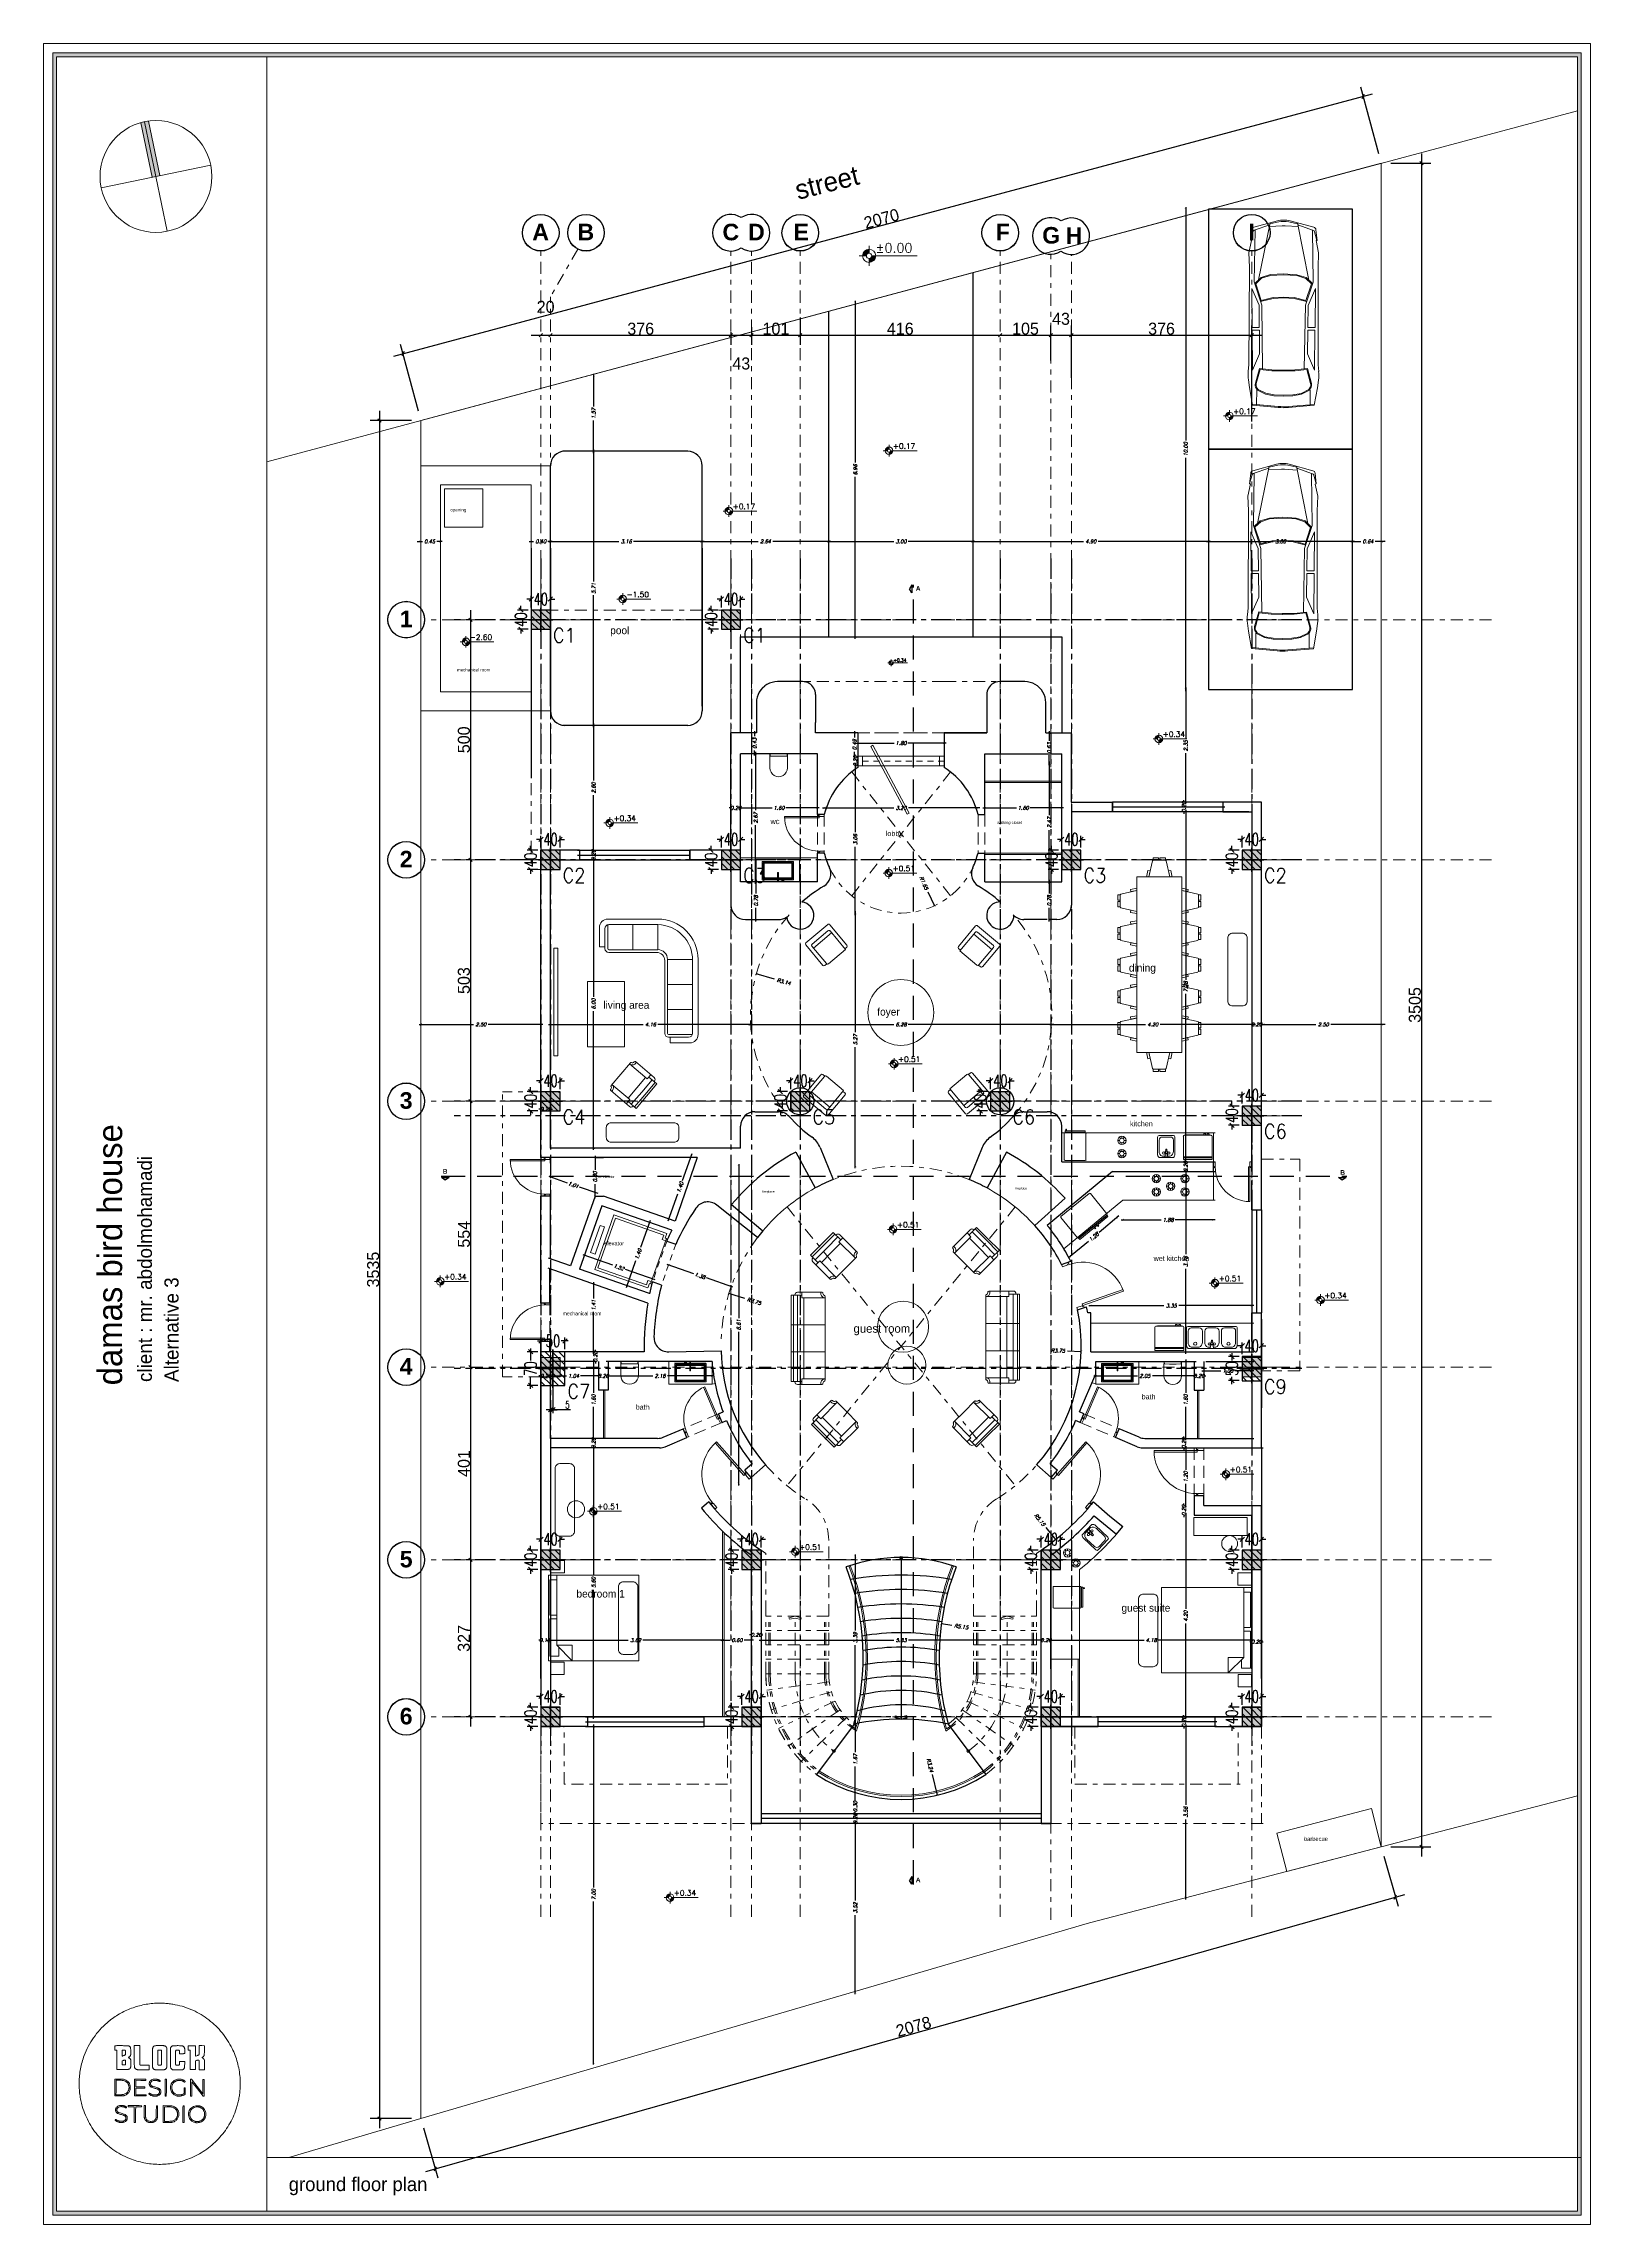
# Model space of a CAD drawing. Header units: metres. Extents: x 294 to 1101, y -498 to -355.
# Drawn here: x 487.37 to 519.58, y -409.02 to -363.62 of the extents above; entities that cross this region are included whole.
import ezdxf
from ezdxf.enums import TextEntityAlignment as Align

# ---------------------------------------------------------------- set-up
doc = ezdxf.new("R2010")
doc.units = ezdxf.units.M
for name, pattern in [('ACAD_ISO10W100', [18, 12, -3, 0, -3]), ('DASHDOT2', [0.5, 0.25, -0.125, 0, -0.125]), ('DASHED', [0.75, 0.5, -0.25]), ('DASHED2', [0.375, 0.25, -0.125]), ('HIDDEN2', [0.1875, 0.125, -0.0625])]:
    doc.linetypes.add(name, pattern=pattern)
for name, color, linetype in [('001-axis', 1, 'Continuous'), ('4', 4, 'Continuous'), ('dim', 156, 'Continuous'), ('DIME', 2, 'Continuous'), ('EM_COLUMN', 4, 'Continuous'), ('hatch', 26, 'Continuous'), ('pool', 160, 'Continuous'), ('ramp', 46, 'Continuous'), ('SectionCutEdges', 7, 'Continuous'), ('stair', 142, 'Continuous'), ('text', 3, 'Continuous'), ('win', 206, 'Continuous')]:
    doc.layers.add(name, color=color, linetype=linetype)
for name, color, linetype, lineweight in [('19-JARDINERIA', 80, 'Continuous', 0), ('2', 2, 'Continuous', 13), ('axe', 12, 'DASHDOT2', 9), ('clumn', 40, 'Continuous', 13), ('COLUMNS', 24, 'Continuous', 40), ('D', 2, 'Continuous', 13), ('dor', 30, 'Continuous', 13), ('elev1', 134, 'Continuous', 13), ('fur', 251, 'Continuous', 9), ('hid', 132, 'DASHED2', 9), ('land', 96, 'Continuous', 15), ('roof', 16, 'DASHDOT2', 18), ('wall', 7, 'Continuous', 25)]:
    doc.layers.add(name, color=color, linetype=linetype, lineweight=lineweight)
doc.styles.add('alalala', font='bgothm.ttf', dxfattribs={"height": 0.2})
doc.styles.add('ITALICC', font='italicc')
doc.styles.add('ROMAND', font='romand.shx', dxfattribs={"height": 0.2})
doc.styles.add('ROMANT', font='romant')
doc.styles.add('simplex', font='simplex.shx', dxfattribs={"width": 0.7})
doc.styles.add('verdana', font='verdana.ttf', dxfattribs={"width": 0.9})
doc.dimstyles.new('100', dxfattribs={"dimscale": 0, "dimtxt": 0.5, "dimasz": 0.09, "dimexe": 0.07, "dimexo": 0, "dimgap": 0.09, "dimtad": 1, "dimdec": 0, "dimlfac": 100, "dimrnd": 0.5, "dimzin": 12, "dimdsep": 46, "dimtxsty": 'verdana', "dimblk": 'OBLIQUE', "dimcen": 0, "dimdle": 0.07, "dimaunit": 1, "dimazin": 2, "dimtfac": 1, "dimtdec": 0, "dimtix": 1, "dimtofl": 0, "dimtmove": 1, "dimatfit": 2, "dimldrblk": 'OBLIQUE', "dimfxl": 0.1, "dimtolj": 1, "dimtzin": 0, "dimarcsym": 0})
doc.dimstyles.new('dim200', dxfattribs={"dimscale": 0.4, "dimtxt": 0.1885, "dimasz": 0.1, "dimexe": 0.15, "dimexo": 0.25, "dimgap": 0.07, "dimtad": 0, "dimzin": 0, "dimdsep": 46, "dimtxsty": 'ITALICC', "dimblk": 'ARCHTICK', "dimcen": 0.09, "dimdle": 0.1, "dimse1": 1, "dimse2": 1, "dimclrd": 211, "dimclrt": 3, "dimadec": 0, "dimazin": 0, "dimtfac": 1, "dimtix": 1, "dimtofl": 0, "dimtmove": 0, "dimatfit": 3, "dimldrblk": 'ARCHTICK', "dimfxl": 1, "dimtolj": 1, "dimtzin": 0, "dimlwd": 25, "dimarcsym": 0})
doc.dimstyles.new('DIMA', dxfattribs={"dimtxt": 0.25, "dimasz": 0.07, "dimexe": 0.2, "dimexo": 0.2, "dimgap": 0.01, "dimtad": 1, "dimdec": 0, "dimlfac": 100, "dimrnd": 1, "dimzin": 0, "dimdsep": 46, "dimtxsty": 'Standard', "dimblk1": 'OBLIQUE', "dimblk2": 'OBLIQUE', "dimsah": 1, "dimcen": 0.09, "dimdle": 0.2, "dimclrd": 1, "dimclre": 1, "dimclrt": 2, "dimadec": 0, "dimazin": 0, "dimtfac": 1, "dimtdec": 0, "dimtofl": 0, "dimtmove": 2, "dimatfit": 3, "dimldrblk": 'OBLIQUE', "dimfxl": 1, "dimtolj": 1, "dimtzin": 0, "dimarcsym": 0})
pattern_1 = [(135, (1105.20614, -5731.28824), (-0.0707106781, -0.0707106781), [])]

# ---------------------------------------------------------------- blocks, each defined once
blk = doc.blocks.new('Mob3')
at = {"layer": 'fur'}
for p, q in [((2.25, -21.116), (2.24, -21.116)), ((2.25, -21.03), (2.63, -21.03)), ((2.25, -21.03), (2.25, -21.28)), ((2.25, -21.08), (2.63, -21.08)), ((2.95, -21.03), (2.63, -21.03)), ((2.95, -21.08), (2.63, -21.08)), ((2.95, -21.03), (2.95, -21.83)), ((2.95, -21.03), (3.27, -21.03)), ((2.95, -21.03), (2.95, -21.83)), ((2.95, -21.08), (3.27, -21.08)), ((3.59, -21.03), (3.27, -21.03)), ((3.59, -21.08), (3.27, -21.08)), ((3.59, -21.03), (3.59, -21.83)), ((3.59, -21.03), (3.91, -21.03)), ((3.59, -21.08), (3.91, -21.08)), ((4.29, -21.03), (3.91, -21.03)), ((4.29, -21.08), (3.91, -21.08)), ((4.29, -21.03), (4.29, -21.28)), ((4.29, -21.116), (4.3, -21.116)), ((2.18, -21.176), (2.18, -21.76)), ((2.18, -21.28), (2.31, -21.28)), ((2.25, -21.18), (2.63, -21.18)), ((2.31, -21.28), (2.31, -21.83)), ((2.31, -21.33), (2.63, -21.33)), ((2.95, -21.18), (2.63, -21.18)), ((2.95, -21.33), (2.63, -21.33)), ((2.95, -21.18), (3.27, -21.18)), ((2.95, -21.33), (3.27, -21.33)), ((3.59, -21.18), (3.27, -21.18)), ((3.59, -21.33), (3.27, -21.33)), ((3.59, -21.18), (3.91, -21.18)), ((3.59, -21.33), (3.91, -21.33)), ((4.29, -21.18), (3.91, -21.18)), ((4.23, -21.33), (3.91, -21.33)), ((4.23, -21.28), (4.23, -21.83)), ((4.36, -21.28), (4.23, -21.28)), ((4.36, -21.176), (4.36, -21.76)), ((2.2, -21.78), (2.211, -21.78)), ((2.277, -21.83), (2.63, -21.83)), ((2.95, -21.83), (2.63, -21.83)), ((2.95, -21.83), (3.27, -21.83)), ((3.59, -21.83), (3.27, -21.83)), ((3.59, -21.83), (3.91, -21.83)), ((4.263, -21.83), (3.91, -21.83)), ((4.34, -21.78), (4.329, -21.78))]:
    blk.add_line(p, q, dxfattribs=at)
for points in [[(2.18, -21.73), (2.211, -21.73, -0.414214), (2.31, -21.829), (2.31, -21.83)], [(4.36, -21.73), (4.329, -21.73, 0.414214), (4.23, -21.829), (4.23, -21.83)]]:
    blk.add_lwpolyline(points, format="xyb", dxfattribs=at)
for points in [[(2.95, -21.829), (2.95, -21.83)], [(2.95, -21.829), (2.95, -21.83)], [(3.59, -21.829), (3.59, -21.83)]]:
    blk.add_lwpolyline(points, dxfattribs=at)
for centre, radius, start, end in [((2.24, -21.176), 0.06, 90, 180), ((4.3, -21.176), 0.06, 0, 90), ((2.2, -21.76), 0.02, 180, 270), ((2.211, -21.829), 0.049, 15.9836, 90), ((2.277, -21.81), 0.02, 195.9836, 270), ((4.263, -21.81), 0.02, 270, 344.0164), ((4.329, -21.829), 0.049, 90, 164.0164), ((4.34, -21.76), 0.02, 270, 0)]:
    blk.add_arc(centre, radius, start, end, dxfattribs=at)
blk = doc.blocks.new('Mob1')
at = {"layer": 'fur'}
for p, q in [((-7.67, 0.146), (-7.67, 0.73)), ((-7.65, 0.75), (-7.639, 0.75)), ((-7.59, 0.799), (-7.59, 0.8)), ((-7.573, 0.8), (-7.22, 0.8)), ((-7.54, 0.25), (-7.54, 0.8)), ((-6.867, 0.8), (-7.22, 0.8)), ((-6.9, 0.25), (-6.9, 0.8)), ((-6.85, 0.799), (-6.85, 0.8)), ((-6.79, 0.75), (-6.801, 0.75)), ((-6.77, 0.146), (-6.77, 0.73)), ((-7.67, 0.25), (-7.54, 0.25)), ((-7.6, 0.086), (-7.61, 0.086)), ((-7.6, 0), (-7.6, 0.25)), ((-7.6, 0.15), (-7.22, 0.15)), ((-7.6, 0.05), (-7.22, 0.05)), ((-7.6, 0), (-7.22, 0)), ((-7.54, 0.3), (-7.22, 0.3)), ((-6.9, 0.3), (-7.22, 0.3)), ((-6.84, 0.15), (-7.22, 0.15)), ((-6.84, 0.05), (-7.22, 0.05)), ((-6.84, 0), (-7.22, 0)), ((-6.77, 0.25), (-6.9, 0.25)), ((-6.84, 0), (-6.84, 0.25)), ((-6.84, 0.086), (-6.83, 0.086))]:
    blk.add_line(p, q, dxfattribs=at)
for points in [[(-7.67, 0.7), (-7.639, 0.7, 0.414214), (-7.54, 0.799), (-7.54, 0.8)], [(-6.77, 0.7), (-6.801, 0.7, -0.414214), (-6.9, 0.799), (-6.9, 0.8)]]:
    blk.add_lwpolyline(points, format="xyb", dxfattribs=at)
for centre, radius, start, end in [((-7.65, 0.73), 0.02, 90, 180), ((-7.639, 0.799), 0.049, 270, 344.0164), ((-7.573, 0.78), 0.02, 90, 164.0164), ((-6.867, 0.78), 0.02, 15.9836, 90), ((-6.801, 0.799), 0.049, 195.9836, 270), ((-6.79, 0.73), 0.02, 0, 90), ((-7.61, 0.146), 0.06, 180, 270), ((-6.83, 0.146), 0.06, 270, 0)]:
    blk.add_arc(centre, radius, start, end, dxfattribs=at)
blk = doc.blocks.new('gdffddg')
at = {"layer": 'fur'}
for p, q in [((312.784, 38.916), (312.784, 39.322)), ((312.9, 39.298), (312.9, 38.881)), ((312.958, 39.495), (313.19, 39.495)), ((312.958, 39.356), (312.958, 38.881)), ((313.734, 39.379), (312.981, 39.379)), ((313.734, 39.379), (312.981, 39.379)), ((313.19, 39.495), (314, 39.495)), ((313.479, 38.858), (313.479, 39.379)), ((314, 39.379), (313.734, 39.379)), ((314, 39.379), (313.734, 39.379)), ((314, 38.858), (314, 39.379)), ((312.9, 38.916), (312.784, 38.916)), ((312.981, 38.858), (313.734, 38.858)), ((312.981, 38.8), (313.19, 38.8)), ((313.19, 38.8), (313.977, 38.8)), ((313.734, 38.858), (314, 38.858)), ((314.145, 38.632), (314.145, 38.424)), ((314.203, 38.656), (314.203, 38.424)), ((314.724, 38.656), (314.203, 38.656)), ((314.724, 38.424), (314.724, 38.656)), ((314.724, 38.424), (314.724, 38.632)), ((314.84, 38.424), (314.84, 38.656)), ((314.145, 38.424), (314.145, 37.115)), ((314.203, 38.424), (314.203, 37.115)), ((314.724, 37.115), (314.724, 38.424)), ((314.724, 37.115), (314.724, 38.424)), ((314.84, 38.424), (314.84, 37.092)), ((314.724, 38.134), (314.203, 38.134)), ((314.724, 37.613), (314.203, 37.613)), ((314.226, 37.092), (314.701, 37.092)), ((314.226, 37.034), (314.643, 37.034)), ((314.261, 36.918), (314.261, 37.034)), ((314.666, 36.918), (314.261, 36.918))]:
    blk.add_line(p, q, dxfattribs=at)
for centre, radius, start, end in [((312.958, 39.322), 0.174, 90, 180), ((312.981, 39.298), 0.0811, 90, 180), ((312.981, 39.356), 0.0232, 90, 180), ((314, 38.656), 0.84, 0, 90), ((313.989, 38.644), 0.736, 359.0978, 89.0978), ((312.981, 38.881), 0.0811, 180, 270), ((312.981, 38.881), 0.0232, 180, 270), ((313.977, 38.632), 0.168, 0, 90), ((314, 38.656), 0.203, 0, 90), ((314.226, 37.115), 0.0811, 180, 270), ((314.226, 37.115), 0.0232, 180, 270), ((314.643, 37.115), 0.0811, 270, 0), ((314.666, 37.092), 0.174, 270, 0), ((314.701, 37.115), 0.0232, 270, 0)]:
    blk.add_arc(centre, radius, start, end, dxfattribs=at)
blk = doc.blocks.new('sfdsdfsfd')
at = {"layer": 'fur'}
for p, q in [((510.344, -506.644), (511.446, -506.257)), ((510.344, -506.644), (510.377, -506.738)), ((510.407, -506.674), (511.415, -506.321)), ((511.415, -506.321), (511.779, -507.359)), ((511.446, -506.257), (511.843, -507.39)), ((511.639, -506.507), (511.734, -506.474)), ((511.639, -506.507), (511.838, -507.073)), ((511.734, -506.474), (511.932, -507.04)), ((510.352, -506.747), (510.377, -506.738)), ((510.352, -506.747), (510.683, -507.69)), ((510.369, -506.794), (510.441, -506.769)), ((510.407, -506.674), (510.441, -506.769)), ((511.838, -507.073), (511.932, -507.04)), ((510.741, -507.776), (511.843, -507.39)), ((510.771, -507.712), (511.779, -507.359)), ((510.667, -507.643), (510.738, -507.618)), ((510.683, -507.69), (510.708, -507.682)), ((510.708, -507.682), (510.741, -507.776)), ((510.738, -507.618), (510.771, -507.712))]:
    blk.add_line(p, q, dxfattribs=at)
blk = doc.blocks.new('D100r')
at = {"layer": 'dor'}
for p, q in [((-99.085, -11.965), (-99.085, -12.865)), ((-99.05, -12.865), (-99.05, -11.965)), ((-100, -12.87), (-100, -12.85)), ((-100, -12.85), (-99.97, -12.85)), ((-100, -13), (-100, -12.98)), ((-99.95, -13), (-100, -13)), ((-99.97, -12.85), (-99.97, -12.88)), ((-99.97, -12.88), (-99.95, -12.88)), ((-99.95, -12.88), (-99.95, -13)), ((-99.085, -12.865), (-99.05, -12.865)), ((-99.05, -12.88), (-99.05, -13)), ((-99.03, -12.88), (-99.05, -12.88)), ((-99.05, -13), (-99, -13)), ((-99, -12.85), (-99.03, -12.85)), ((-99.03, -12.85), (-99.03, -12.88)), ((-99, -12.87), (-99, -12.85)), ((-99, -13), (-99, -12.98))]:
    blk.add_line(p, q, dxfattribs=at)
blk.add_arc((-99.05, -12.865), 0.9, 90, 180, dxfattribs=at)
blk = doc.blocks.new('RTV')
at = {"layer": 'fur'}
for p, q in [((689.302, -62.549), (689.302, -61.559)), ((689.327, -61.625), (689.327, -61.79)), ((689.374, -61.526), (689.729, -61.526)), ((689.663, -61.559), (689.432, -61.559)), ((689.729, -61.79), (689.729, -61.625)), ((689.762, -61.559), (689.762, -62.549)), ((689.305, -62.021), (689.476, -62.043)), ((689.476, -62.065), (689.305, -62.087)), ((689.327, -62.025), (689.327, -61.972)), ((689.327, -62.137), (689.327, -62.084)), ((689.385, -62.021), (689.385, -62.087)), ((689.432, -61.856), (689.663, -61.856)), ((689.663, -61.906), (689.432, -61.906)), ((689.476, -62.043), (689.476, -62.065)), ((689.729, -62.137), (689.729, -61.972)), ((689.327, -62.318), (689.327, -62.483)), ((689.729, -62.582), (689.374, -62.582)), ((689.432, -62.203), (689.663, -62.203)), ((689.663, -62.252), (689.432, -62.252)), ((689.432, -62.549), (689.663, -62.549)), ((689.729, -62.483), (689.729, -62.318))]:
    blk.add_line(p, q, dxfattribs=at)
for centre, radius in [((689.402, -61.708), 0.033), ((689.402, -62.054), 0.033), ((689.396, -61.999), 0.022), ((689.396, -62.109), 0.022), ((689.402, -62.401), 0.033)]:
    blk.add_circle(centre, radius, dxfattribs=at)
for centre, radius, start, end in [((689.37, -61.612), 0.0859, 87.1914, 142.0645), ((689.427, -61.668), 0.109, 87.5241, 156.7877), ((689.663, -61.625), 0.066, 0, 90), ((689.729, -61.559), 0.033, 0, 90), ((689.427, -61.747), 0.109, 203.2123, 272.4759), ((689.427, -62.015), 0.109, 87.5241, 156.7877), ((689.427, -62.094), 0.109, 203.2123, 272.4759), ((689.663, -61.79), 0.066, 270, 0), ((689.663, -61.972), 0.066, 0, 90), ((689.663, -62.137), 0.066, 270, 0), ((689.37, -62.496), 0.0859, 217.9355, 272.8086), ((689.427, -62.361), 0.109, 87.5241, 156.7877), ((689.427, -62.44), 0.109, 203.2123, 272.4759), ((689.663, -62.318), 0.066, 0, 90), ((689.663, -62.483), 0.066, 270, 0), ((689.729, -62.549), 0.033, 270, 0)]:
    blk.add_arc(centre, radius, start, end, dxfattribs=at)
blk = doc.blocks.new('dishwasher')
at = {"layer": 'fur'}
for p, q in [((5546.653, -440.53), (5547.138, -440.53)), ((5546.653, -441.13), (5546.653, -440.53)), ((5546.692, -441.13), (5546.692, -440.53)), ((5546.711, -441.13), (5546.711, -440.53)), ((5547.158, -441.11), (5547.158, -440.549)), ((5547.167, -440.581), (5547.158, -440.581)), ((5547.167, -441.079), (5547.167, -440.581)), ((5546.653, -441.13), (5547.138, -441.13)), ((5547.167, -441.079), (5547.158, -441.079)), ((5547.194, -440.955), (5547.167, -440.955)), ((5547.167, -440.994), (5547.194, -440.994)), ((5547.194, -441.023), (5547.167, -441.023)), ((5547.167, -441.062), (5547.194, -441.062)), ((5547.194, -440.994), (5547.194, -440.955)), ((5547.194, -441.062), (5547.194, -441.023))]:
    blk.add_line(p, q, dxfattribs=at)
for centre, start, end in [((5547.138, -440.549), 0, 90), ((5547.138, -441.11), 270, 0)]:
    blk.add_arc(centre, 0.0193, start, end, dxfattribs=at)
blk = doc.blocks.new('gaz')
at = {"layer": 'fur'}
for p, q in [((5993.342, -451.62), (5993.302, -451.62)), ((5993.351, -451.591), (5993.319, -451.567)), ((5993.319, -451.672), (5993.351, -451.648)), ((5993.389, -451.533), (5993.389, -451.573)), ((5993.389, -451.667), (5993.389, -451.707)), ((5993.426, -451.591), (5993.458, -451.567)), ((5993.458, -451.672), (5993.426, -451.648)), ((5993.476, -451.62), (5993.436, -451.62)), ((5993.576, -451.62), (5993.616, -451.62)), ((5993.626, -451.591), (5993.594, -451.567)), ((5993.594, -451.672), (5993.626, -451.648)), ((5993.663, -451.533), (5993.663, -451.573)), ((5993.663, -451.667), (5993.663, -451.707)), ((5993.7, -451.591), (5993.732, -451.567)), ((5993.732, -451.672), (5993.7, -451.648)), ((5993.71, -451.62), (5993.75, -451.62)), ((5993.319, -452.162), (5993.351, -452.186)), ((5993.389, -452.167), (5993.389, -452.127)), ((5993.458, -452.162), (5993.426, -452.186)), ((5993.499, -451.917), (5993.459, -451.917)), ((5993.476, -451.864), (5993.508, -451.889)), ((5993.508, -451.945), (5993.476, -451.97)), ((5993.546, -451.87), (5993.546, -451.83)), ((5993.546, -452.004), (5993.546, -451.964)), ((5993.615, -451.864), (5993.583, -451.889)), ((5993.583, -451.945), (5993.615, -451.97)), ((5993.632, -451.917), (5993.592, -451.917)), ((5993.594, -452.162), (5993.626, -452.186)), ((5993.663, -452.167), (5993.663, -452.127)), ((5993.732, -452.162), (5993.7, -452.186)), ((5993.342, -452.214), (5993.302, -452.214)), ((5993.351, -452.243), (5993.319, -452.267)), ((5993.389, -452.301), (5993.389, -452.261)), ((5993.426, -452.243), (5993.458, -452.267)), ((5993.476, -452.214), (5993.436, -452.214)), ((5993.576, -452.214), (5993.616, -452.214)), ((5993.626, -452.243), (5993.594, -452.267)), ((5993.663, -452.301), (5993.663, -452.261)), ((5993.7, -452.243), (5993.732, -452.267)), ((5993.71, -452.214), (5993.75, -452.214))]:
    blk.add_line(p, q, dxfattribs=at)
for centre, radius in [((5993.389, -451.62), 0.0869), ((5993.389, -451.62), 0.0469), ((5993.663, -451.62), 0.0869), ((5993.663, -451.62), 0.0469), ((5993.389, -452.214), 0.0869), ((5993.389, -452.214), 0.0469), ((5993.546, -451.917), 0.0869), ((5993.546, -451.917), 0.0469), ((5993.663, -452.214), 0.0869), ((5993.663, -452.214), 0.0469)]:
    blk.add_circle(centre, radius, dxfattribs=at)
blk = doc.blocks.new('Kit1')
at = {"layer": 'fur'}
for p, q in [((-0.45, -0.69), (-0.45, -0.07)), ((-0.43, -0.05), (0.43, -0.05)), ((0.45, -0.07), (0.45, -0.69)), ((0.43, -0.71), (-0.43, -0.71)), ((0.43, -0.72), (-0.43, -0.72)), ((-0.43, -0.75), (-0.43, -0.72)), ((0.43, -0.75), (-0.43, -0.75)), ((-0.12, -0.75), (-0.12, -0.793)), ((-0.12, -0.793), (-0.1, -0.793)), ((-0.1, -0.75), (-0.1, -0.793)), ((-0.086, -0.75), (-0.086, -0.72)), ((-0.046, -0.75), (-0.046, -0.72)), ((-0.031, -0.75), (-0.031, -0.793)), ((-0.011, -0.793), (-0.031, -0.793)), ((-0.011, -0.75), (-0.011, -0.793)), ((0.43, -0.72), (0.43, -0.75))]:
    blk.add_line(p, q, dxfattribs=at)
for centre, start, end in [((-0.43, -0.07), 90, 180), ((0.43, -0.07), 0, 90), ((-0.43, -0.69), 180, 270), ((0.43, -0.69), 270, 0)]:
    blk.add_arc(centre, 0.02, start, end, dxfattribs=at)
blk = doc.blocks.new('A$C6C9229B2')
at = {"layer": 'dim'}
h = blk.add_hatch(color=256, dxfattribs=at)
h.paths.add_polyline_path([(0.294, 0.376), (0.294, 0.492, 0.414214), (0.098, 0.296), (0.214, 0.296, -0.414214)])
h.paths.add_polyline_path([(0.49, 0.296), (0.373, 0.296, -0.414214), (0.294, 0.217), (0.294, 0.1, 0.414214)])
at = {"layer": '2'}
for p, q in [((0, 0.296), (0.214, 0.296)), ((0.294, 0.592), (0.294, 0.376)), ((0.294, 0.217), (0.294, 0)), ((0.373, 0.296), (1.727, 0.296))]:
    blk.add_line(p, q, dxfattribs=at)
for radius in [0.196, 0.0796]:
    blk.add_circle((0.294, 0.296), radius, dxfattribs=at)
blk = doc.blocks.new('_ArchTick')
at = {"color": 0, "linetype": 'ByBlock', "const_width": 0.15}
blk.add_lwpolyline([(-0.5, -0.5), (0.5, 0.5)], dxfattribs=at)
blk = doc.blocks.new('*D144')
at = {"layer": 'DEFPOINTS', "color": 0, "transparency": 16777216}
for p in [(498.636, -388.841), (498.636, -388.841), (500.069, -389.343)]:
    blk.add_point(p, dxfattribs=at)
at = {"layer": 'wall', "color": 211, "linetype": 'Continuous', "lineweight": 25, "transparency": 16777216}
for p, q in [((498.599, -388.827), (499.216, -389.044)), ((500.106, -389.356), (499.489, -389.14))]:
    blk.add_line(p, q, dxfattribs=at)
at = {"layer": 'wall', "color": 211, "lineweight": 25, "transparency": 16777216, "xscale": 0.04000000000000001, "yscale": 0.04000000000000001, "zscale": 0.04000000000000001}
for p, rotation in [((498.636, -388.841), 160.6738560886504), ((500.069, -389.343), 340.6738560886504)]:
    blk.add_blockref('_ArchTick', p, dxfattribs=dict(at, rotation=rotation))
at = {"layer": 'wall', "color": 3, "transparency": 16777216, "insert": (499.352, -389.092), "char_height": 0.0754, "attachment_point": 5, "rotation": 340.6739, "style": 'ITALICC'}
blk.add_mtext('\\A1;1.52', dxfattribs=at)
blk = doc.blocks.new('bed2')
at = {"layer": 'fur'}
for p, q in [((0, 1.8), (-1.9, 1.8)), ((-1.9, 1.8), (-1.9, 0)), ((-1.872, 1.7), (-1.872, 0.955)), ((-1.73, 1.7), (-1.872, 1.7)), ((-1.73, 1.8), (-1.73, 0.329)), ((0, 0), (0, 1.8)), ((-1.872, 0.955), (-1.73, 0.955)), ((-1.73, 0.878), (-1.872, 0.878)), ((-1.872, 0.878), (-1.872, 0.098)), ((-1.9, 0), (0, 0)), ((-1.872, 0.098), (-1.685, 0.098)), ((-1.73, 0.329), (-1.402, 0.329)), ((-1.73, 0.329), (-1.402, 0)), ((-1.685, 0.282), (-1.685, 0.098)), ((-1.402, 0), (-1.402, 0.329))]:
    blk.add_line(p, q, dxfattribs=at)
blk = doc.blocks.new('ewrwer')
at = {"layer": 'fur'}
for p, q in [((145.774, 55.014), (145.767, 54.967)), ((145.774, 54.919), (145.767, 54.967)), ((145.792, 55.059), (145.774, 55.014)), ((145.821, 55.097), (145.792, 55.059)), ((145.859, 55.126), (145.821, 55.097)), ((145.903, 55.144), (145.859, 55.126)), ((145.951, 55.151), (145.903, 55.144)), ((146.195, 55.151), (145.951, 55.151)), ((146.192, 54.967), (146.193, 55.035)), ((146.192, 54.967), (146.193, 54.899)), ((146.193, 55.035), (146.195, 55.142)), ((146.195, 55.149), (146.195, 55.151)), ((146.195, 55.149), (146.195, 55.149)), ((146.195, 55.149), (146.195, 55.149)), ((146.195, 55.149), (146.195, 55.149)), ((146.195, 55.149), (146.197, 55.149)), ((146.195, 55.148), (146.195, 55.149)), ((146.195, 55.148), (146.195, 55.148)), ((146.195, 55.148), (146.195, 55.148)), ((146.195, 55.148), (146.195, 55.148)), ((146.195, 55.148), (146.195, 55.148)), ((146.195, 55.148), (146.195, 55.148)), ((146.195, 55.147), (146.195, 55.148)), ((146.195, 55.147), (146.195, 55.147)), ((146.195, 55.146), (146.195, 55.147)), ((146.195, 55.147), (146.195, 55.147)), ((146.195, 55.146), (146.195, 55.146)), ((146.195, 55.145), (146.195, 55.146)), ((146.195, 55.146), (146.195, 55.146)), ((146.195, 55.146), (146.195, 55.146)), ((146.195, 55.146), (146.195, 55.146)), ((146.195, 55.144), (146.195, 55.145)), ((146.195, 55.145), (146.195, 55.145)), ((146.195, 55.145), (146.195, 55.145)), ((146.195, 55.144), (146.195, 55.144)), ((146.195, 55.144), (146.195, 55.144)), ((146.195, 55.143), (146.195, 55.144)), ((146.195, 55.143), (146.195, 55.143)), ((146.195, 55.142), (146.195, 55.143)), ((146.195, 55.143), (146.195, 55.143)), ((146.195, 55.143), (146.195, 55.143)), ((146.196, 55.142), (146.195, 55.142)), ((146.195, 55.142), (146.195, 55.142)), ((146.197, 55.149), (146.197, 55.149)), ((146.2, 55.149), (146.197, 55.149)), ((146.198, 55.142), (146.2, 55.142)), ((146.2, 55.149), (146.2, 55.149)), ((146.203, 55.149), (146.2, 55.149)), ((146.2, 55.142), (146.202, 55.142)), ((146.202, 55.142), (146.204, 55.142)), ((146.203, 55.149), (146.203, 55.149)), ((146.206, 55.149), (146.203, 55.149)), ((146.204, 55.142), (146.206, 55.142)), ((146.206, 55.149), (146.206, 55.149)), ((146.206, 55.149), (146.208, 55.149)), ((146.206, 55.142), (146.207, 55.142)), ((146.207, 55.142), (146.209, 55.142)), ((146.208, 55.149), (146.209, 55.149)), ((146.21, 55.149), (146.209, 55.149)), ((146.209, 55.142), (146.21, 55.142)), ((146.21, 55.149), (146.211, 55.149)), ((146.21, 55.142), (146.211, 55.142)), ((146.21, 55.142), (146.21, 55.142)), ((146.212, 55.149), (146.211, 55.149)), ((146.211, 55.142), (146.212, 55.142)), ((146.212, 55.149), (146.213, 55.149)), ((146.212, 55.142), (146.212, 55.142)), ((146.212, 55.142), (146.213, 55.142)), ((146.212, 55.142), (146.212, 55.142)), ((146.214, 55.149), (146.213, 55.149)), ((146.213, 55.142), (146.214, 55.142)), ((146.213, 55.142), (146.213, 55.142)), ((146.213, 55.142), (146.213, 55.142)), ((146.214, 55.149), (146.215, 55.149)), ((146.214, 55.142), (146.215, 55.142)), ((146.215, 55.149), (146.216, 55.149)), ((146.215, 55.149), (146.215, 55.149)), ((146.215, 55.142), (146.216, 55.142)), ((146.215, 55.142), (146.215, 55.142)), ((146.216, 55.149), (146.217, 55.149)), ((146.216, 55.149), (146.216, 55.149)), ((146.216, 55.149), (146.216, 55.149)), ((146.216, 55.149), (146.216, 55.149)), ((146.216, 55.149), (146.216, 55.149)), ((146.216, 55.149), (146.216, 55.149)), ((146.216, 55.149), (146.216, 55.149)), ((146.216, 55.142), (146.217, 55.142)), ((146.217, 55.149), (146.217, 55.149)), ((146.218, 55.149), (146.217, 55.149)), ((146.217, 55.149), (146.217, 55.149)), ((146.217, 55.149), (146.217, 55.149)), ((146.217, 55.149), (146.217, 55.149)), ((146.217, 55.149), (146.217, 55.149)), ((146.217, 55.149), (146.217, 55.149)), ((146.217, 55.149), (146.217, 55.149)), ((146.217, 55.149), (146.217, 55.149)), ((146.217, 55.149), (146.217, 55.149)), ((146.217, 55.149), (146.217, 55.149)), ((146.217, 55.149), (146.217, 55.149)), ((146.217, 55.149), (146.217, 55.149)), ((146.217, 55.149), (146.217, 55.149)), ((146.217, 55.149), (146.217, 55.149)), ((146.218, 55.149), (146.217, 55.149)), ((146.217, 55.149), (146.217, 55.149)), ((146.217, 55.142), (146.218, 55.142)), ((146.218, 55.149), (146.218, 55.149)), ((146.218, 55.149), (146.218, 55.149)), ((146.218, 55.149), (146.218, 55.149)), ((146.218, 55.149), (146.218, 55.149)), ((146.218, 55.149), (146.218, 55.149)), ((146.218, 55.149), (146.218, 55.149)), ((146.218, 55.149), (146.219, 55.149)), ((146.218, 55.149), (146.218, 55.149)), ((146.218, 55.149), (146.218, 55.149)), ((146.218, 55.149), (146.218, 55.149)), ((146.218, 55.149), (146.218, 55.149)), ((146.218, 55.149), (146.218, 55.149)), ((146.218, 55.149), (146.219, 55.149)), ((146.218, 55.149), (146.218, 55.149)), ((146.218, 55.149), (146.218, 55.149)), ((146.218, 55.142), (146.219, 55.142)), ((146.219, 55.149), (146.219, 55.149)), ((146.219, 55.149), (146.219, 55.149)), ((146.219, 55.149), (146.225, 55.149)), ((146.219, 55.149), (146.219, 55.149)), ((146.219, 55.142), (146.248, 55.143)), ((146.223, 55.149), (146.23, 55.149)), ((146.229, 55.149), (146.225, 55.149)), ((146.239, 55.149), (146.229, 55.149)), ((146.23, 55.149), (146.239, 55.149)), ((146.239, 55.149), (146.243, 55.149)), ((146.242, 55.061), (146.243, 55.061)), ((146.242, 55.061), (146.242, 54.967)), ((146.242, 55.061), (146.242, 55.061)), ((146.242, 55.061), (146.242, 55.061)), ((146.242, 55.061), (146.242, 55.061)), ((146.242, 54.967), (146.242, 54.951)), ((146.242, 54.951), (146.243, 54.951)), ((146.242, 54.951), (146.242, 54.951)), ((146.242, 54.951), (146.242, 54.951)), ((146.242, 54.951), (146.242, 54.951)), ((146.242, 54.95), (146.242, 54.873)), ((146.242, 54.95), (146.243, 54.95)), ((146.242, 54.95), (146.242, 54.95)), ((146.242, 54.95), (146.242, 54.95)), ((146.242, 54.95), (146.242, 54.95)), ((146.242, 54.95), (146.242, 54.95)), ((146.243, 55.149), (146.248, 55.149)), ((146.243, 55.1), (146.248, 55.1)), ((146.243, 55.1), (146.243, 55.1)), ((146.243, 55.1), (146.243, 55.1)), ((146.243, 55.1), (146.243, 55.099)), ((146.243, 55.1), (146.243, 55.1)), ((146.243, 55.1), (146.243, 55.1)), ((146.243, 55.1), (146.243, 55.1)), ((146.243, 55.1), (146.243, 55.1)), ((146.243, 55.1), (146.243, 55.1)), ((146.243, 55.1), (146.243, 55.1)), ((146.243, 55.1), (146.243, 55.1)), ((146.243, 55.1), (146.243, 55.1)), ((146.243, 55.099), (146.243, 55.098)), ((146.243, 55.099), (146.243, 55.099)), ((146.243, 55.099), (146.243, 55.099)), ((146.243, 55.099), (146.243, 55.099)), ((146.243, 55.099), (146.243, 55.099)), ((146.243, 55.099), (146.243, 55.099)), ((146.243, 55.099), (146.243, 55.099)), ((146.243, 55.099), (146.243, 55.099)), ((146.243, 55.099), (146.243, 55.099)), ((146.243, 55.099), (146.243, 55.099)), ((146.243, 55.099), (146.243, 55.099)), ((146.243, 55.099), (146.243, 55.099)), ((146.243, 55.099), (146.243, 55.099)), ((146.243, 55.099), (146.243, 55.099)), ((146.243, 55.099), (146.243, 55.099)), ((146.243, 55.099), (146.243, 55.099)), ((146.243, 55.099), (146.243, 55.099)), ((146.243, 55.099), (146.243, 55.099)), ((146.243, 55.099), (146.243, 55.099)), ((146.243, 55.098), (146.243, 55.098)), ((146.243, 55.098), (146.243, 55.098)), ((146.243, 55.098), (146.243, 55.098)), ((146.243, 55.098), (146.243, 55.098)), ((146.243, 55.098), (146.243, 55.098)), ((146.243, 55.098), (146.243, 55.098)), ((146.243, 55.098), (146.243, 55.098)), ((146.243, 55.098), (146.243, 55.098)), ((146.243, 55.098), (146.243, 55.098)), ((146.243, 55.098), (146.243, 55.097)), ((146.243, 55.098), (146.243, 55.098)), ((146.243, 55.098), (146.243, 55.098)), ((146.243, 55.097), (146.243, 55.096)), ((146.243, 55.097), (146.243, 55.097)), ((146.243, 55.097), (146.243, 55.097)), ((146.243, 55.097), (146.243, 55.097)), ((146.243, 55.096), (146.248, 55.096)), ((146.243, 55.096), (146.243, 55.096)), ((146.243, 55.096), (146.243, 55.096)), ((146.243, 55.096), (146.243, 55.096)), ((146.243, 55.096), (146.243, 55.064)), ((146.243, 55.064), (146.243, 55.064)), ((146.243, 55.064), (146.243, 55.061)), ((146.243, 55.061), (146.243, 54.967)), ((146.243, 54.951), (146.243, 54.967)), ((146.243, 54.967), (146.243, 54.967)), ((146.243, 54.951), (146.243, 54.95)), ((146.243, 54.951), (146.243, 54.951)), ((146.243, 54.873), (146.243, 54.95)), ((146.243, 54.95), (146.243, 54.95)), ((146.248, 55.149), (146.248, 55.149)), ((146.248, 55.149), (146.248, 55.149)), ((146.248, 55.149), (146.248, 55.148)), ((146.248, 55.149), (146.248, 55.149)), ((146.248, 55.148), (146.248, 55.147)), ((146.248, 55.147), (146.248, 55.146)), ((146.248, 55.147), (146.248, 55.147)), ((146.248, 55.146), (146.248, 55.145)), ((146.248, 55.145), (146.248, 55.144)), ((146.248, 55.144), (146.248, 55.143)), ((146.248, 55.143), (146.248, 55.1)), ((146.248, 55.1), (146.248, 55.1)), ((146.248, 55.1), (146.248, 55.1)), ((146.248, 55.1), (146.248, 55.099)), ((146.248, 55.1), (146.248, 55.1)), ((146.248, 55.099), (146.248, 55.099)), ((146.248, 55.099), (146.248, 55.099)), ((146.248, 55.099), (146.248, 55.098)), ((146.248, 55.098), (146.248, 55.098)), ((146.248, 55.098), (146.248, 55.097)), ((146.248, 55.097), (146.248, 55.096)), ((146.248, 55.097), (146.248, 55.097)), ((146.248, 55.096), (146.248, 55.096)), ((146.248, 55.096), (146.248, 54.838)), ((145.792, 54.875), (145.774, 54.919)), ((145.821, 54.837), (145.792, 54.875)), ((145.859, 54.808), (145.821, 54.837)), ((145.904, 54.789), (145.859, 54.808)), ((145.951, 54.783), (145.904, 54.789)), ((146.195, 54.783), (145.951, 54.783)), ((146.193, 54.899), (146.195, 54.792)), ((146.196, 54.792), (146.195, 54.792)), ((146.195, 54.792), (146.195, 54.792)), ((146.195, 54.792), (146.195, 54.791)), ((146.195, 54.791), (146.195, 54.79)), ((146.195, 54.791), (146.195, 54.791)), ((146.195, 54.791), (146.195, 54.791)), ((146.195, 54.79), (146.195, 54.79)), ((146.195, 54.79), (146.195, 54.789)), ((146.195, 54.79), (146.195, 54.79)), ((146.195, 54.789), (146.195, 54.788)), ((146.195, 54.789), (146.195, 54.789)), ((146.195, 54.789), (146.195, 54.789)), ((146.195, 54.789), (146.195, 54.789)), ((146.195, 54.788), (146.195, 54.788)), ((146.195, 54.788), (146.195, 54.788)), ((146.195, 54.788), (146.195, 54.788)), ((146.195, 54.788), (146.195, 54.787)), ((146.195, 54.787), (146.195, 54.787)), ((146.195, 54.787), (146.195, 54.786)), ((146.195, 54.787), (146.195, 54.787)), ((146.195, 54.787), (146.195, 54.787)), ((146.195, 54.787), (146.195, 54.787)), ((146.195, 54.786), (146.195, 54.786)), ((146.195, 54.786), (146.195, 54.786)), ((146.195, 54.786), (146.195, 54.785)), ((146.195, 54.786), (146.195, 54.786)), ((146.195, 54.786), (146.195, 54.786)), ((146.195, 54.786), (146.195, 54.786)), ((146.195, 54.786), (146.195, 54.786)), ((146.195, 54.786), (146.195, 54.786)), ((146.195, 54.785), (146.195, 54.785)), ((146.195, 54.785), (146.195, 54.785)), ((146.195, 54.785), (146.195, 54.785)), ((146.195, 54.785), (146.195, 54.783)), ((146.195, 54.785), (146.197, 54.785)), ((146.197, 54.785), (146.197, 54.785)), ((146.2, 54.785), (146.197, 54.785)), ((146.198, 54.792), (146.2, 54.792)), ((146.2, 54.792), (146.202, 54.792)), ((146.2, 54.785), (146.2, 54.785)), ((146.203, 54.785), (146.2, 54.785)), ((146.202, 54.792), (146.204, 54.792)), ((146.203, 54.785), (146.203, 54.785)), ((146.206, 54.785), (146.203, 54.785)), ((146.204, 54.792), (146.206, 54.792)), ((146.206, 54.792), (146.208, 54.792)), ((146.206, 54.785), (146.206, 54.785)), ((146.206, 54.785), (146.208, 54.785)), ((146.208, 54.792), (146.209, 54.792)), ((146.208, 54.785), (146.209, 54.785)), ((146.209, 54.792), (146.21, 54.792)), ((146.21, 54.785), (146.209, 54.785)), ((146.21, 54.792), (146.211, 54.792)), ((146.21, 54.792), (146.21, 54.792)), ((146.21, 54.785), (146.211, 54.785)), ((146.211, 54.792), (146.212, 54.792)), ((146.212, 54.785), (146.211, 54.785)), ((146.212, 54.792), (146.212, 54.791)), ((146.212, 54.791), (146.212, 54.791)), ((146.212, 54.791), (146.212, 54.791)), ((146.212, 54.791), (146.213, 54.791)), ((146.212, 54.785), (146.213, 54.785)), ((146.213, 54.791), (146.213, 54.791)), ((146.213, 54.791), (146.213, 54.791)), ((146.213, 54.791), (146.214, 54.791)), ((146.214, 54.785), (146.213, 54.785)), ((146.214, 54.791), (146.215, 54.791)), ((146.214, 54.785), (146.215, 54.785)), ((146.215, 54.791), (146.216, 54.791)), ((146.215, 54.785), (146.216, 54.785)), ((146.215, 54.785), (146.215, 54.785)), ((146.216, 54.791), (146.216, 54.791)), ((146.216, 54.791), (146.217, 54.791)), ((146.216, 54.785), (146.216, 54.785)), ((146.216, 54.785), (146.216, 54.785)), ((146.216, 54.785), (146.216, 54.785)), ((146.216, 54.785), (146.217, 54.785)), ((146.216, 54.785), (146.216, 54.785)), ((146.217, 54.791), (146.218, 54.791)), ((146.217, 54.785), (146.217, 54.785)), ((146.217, 54.785), (146.217, 54.785)), ((146.217, 54.785), (146.217, 54.785)), ((146.217, 54.785), (146.217, 54.785)), ((146.218, 54.785), (146.217, 54.785)), ((146.217, 54.785), (146.217, 54.785)), ((146.217, 54.785), (146.217, 54.785)), ((146.217, 54.785), (146.217, 54.785)), ((146.217, 54.785), (146.217, 54.785)), ((146.217, 54.785), (146.217, 54.785)), ((146.217, 54.785), (146.217, 54.785)), ((146.217, 54.785), (146.217, 54.785)), ((146.217, 54.785), (146.217, 54.785)), ((146.217, 54.785), (146.217, 54.785)), ((146.217, 54.785), (146.217, 54.785)), ((146.217, 54.785), (146.217, 54.785)), ((146.217, 54.785), (146.217, 54.785)), ((146.217, 54.785), (146.217, 54.785)), ((146.217, 54.785), (146.217, 54.785)), ((146.217, 54.785), (146.218, 54.785)), ((146.217, 54.785), (146.217, 54.785)), ((146.218, 54.791), (146.219, 54.791)), ((146.218, 54.785), (146.218, 54.785)), ((146.218, 54.785), (146.218, 54.785)), ((146.218, 54.785), (146.218, 54.785)), ((146.218, 54.785), (146.218, 54.785)), ((146.218, 54.785), (146.218, 54.785)), ((146.218, 54.785), (146.218, 54.785)), ((146.218, 54.785), (146.218, 54.785)), ((146.218, 54.785), (146.218, 54.785)), ((146.218, 54.785), (146.218, 54.785)), ((146.218, 54.785), (146.218, 54.785)), ((146.219, 54.785), (146.218, 54.785)), ((146.218, 54.785), (146.219, 54.785)), ((146.218, 54.785), (146.218, 54.785)), ((146.218, 54.785), (146.218, 54.785)), ((146.219, 54.791), (146.248, 54.791)), ((146.219, 54.785), (146.219, 54.785)), ((146.219, 54.785), (146.219, 54.785)), ((146.219, 54.785), (146.219, 54.785)), ((146.223, 54.785), (146.219, 54.785)), ((146.219, 54.785), (146.219, 54.785)), ((146.223, 54.785), (146.23, 54.785)), ((146.224, 54.785), (146.223, 54.785)), ((146.224, 54.785), (146.239, 54.785)), ((146.23, 54.785), (146.239, 54.785)), ((146.243, 54.785), (146.239, 54.785)), ((146.242, 54.873), (146.243, 54.873)), ((146.242, 54.873), (146.242, 54.873)), ((146.242, 54.873), (146.242, 54.873)), ((146.243, 54.873), (146.243, 54.87)), ((146.243, 54.87), (146.243, 54.87)), ((146.243, 54.837), (146.243, 54.87)), ((146.243, 54.838), (146.248, 54.838)), ((146.243, 54.838), (146.243, 54.838)), ((146.243, 54.838), (146.243, 54.838)), ((146.243, 54.837), (146.243, 54.837)), ((146.243, 54.837), (146.243, 54.837)), ((146.243, 54.837), (146.243, 54.837)), ((146.243, 54.837), (146.243, 54.836)), ((146.243, 54.837), (146.243, 54.837)), ((146.243, 54.836), (146.243, 54.836)), ((146.243, 54.836), (146.243, 54.836)), ((146.243, 54.836), (146.243, 54.836)), ((146.243, 54.836), (146.243, 54.836)), ((146.243, 54.836), (146.243, 54.836)), ((146.243, 54.836), (146.243, 54.836)), ((146.243, 54.836), (146.243, 54.836)), ((146.243, 54.836), (146.243, 54.836)), ((146.243, 54.836), (146.243, 54.835)), ((146.243, 54.835), (146.243, 54.835)), ((146.243, 54.835), (146.243, 54.835)), ((146.243, 54.835), (146.243, 54.835)), ((146.243, 54.835), (146.243, 54.835)), ((146.243, 54.835), (146.243, 54.835)), ((146.243, 54.835), (146.243, 54.835)), ((146.243, 54.835), (146.243, 54.835)), ((146.243, 54.835), (146.243, 54.835)), ((146.243, 54.835), (146.243, 54.835)), ((146.243, 54.835), (146.243, 54.834)), ((146.243, 54.835), (146.243, 54.835)), ((146.243, 54.835), (146.243, 54.835)), ((146.243, 54.835), (146.243, 54.835)), ((146.243, 54.835), (146.243, 54.835)), ((146.243, 54.835), (146.243, 54.835)), ((146.243, 54.835), (146.243, 54.835)), ((146.243, 54.835), (146.243, 54.835)), ((146.243, 54.835), (146.243, 54.835)), ((146.243, 54.834), (146.248, 54.834)), ((146.243, 54.834), (146.243, 54.834)), ((146.243, 54.834), (146.243, 54.834)), ((146.243, 54.834), (146.243, 54.834)), ((146.243, 54.834), (146.243, 54.834)), ((146.243, 54.834), (146.243, 54.834)), ((146.243, 54.834), (146.243, 54.834)), ((146.243, 54.834), (146.243, 54.834)), ((146.243, 54.834), (146.243, 54.834)), ((146.243, 54.834), (146.243, 54.834)), ((146.243, 54.834), (146.243, 54.834)), ((146.243, 54.834), (146.243, 54.834)), ((146.243, 54.834), (146.243, 54.834)), ((146.243, 54.834), (146.243, 54.834)), ((146.243, 54.834), (146.243, 54.834)), ((146.248, 54.784), (146.243, 54.785)), ((146.248, 54.838), (146.248, 54.837)), ((146.248, 54.837), (146.248, 54.837)), ((146.248, 54.837), (146.248, 54.836)), ((146.248, 54.836), (146.248, 54.835)), ((146.248, 54.836), (146.248, 54.836)), ((146.248, 54.835), (146.248, 54.834)), ((146.248, 54.835), (146.248, 54.835)), ((146.248, 54.835), (146.248, 54.835)), ((146.248, 54.834), (146.248, 54.834)), ((146.248, 54.834), (146.248, 54.834)), ((146.248, 54.834), (146.248, 54.834)), ((146.248, 54.834), (146.248, 54.834)), ((146.248, 54.834), (146.248, 54.791)), ((146.248, 54.791), (146.248, 54.79)), ((146.248, 54.79), (146.248, 54.789)), ((146.248, 54.789), (146.248, 54.788)), ((146.248, 54.788), (146.248, 54.787)), ((146.248, 54.787), (146.248, 54.786)), ((146.248, 54.786), (146.248, 54.785)), ((146.248, 54.786), (146.248, 54.786)), ((146.248, 54.785), (146.248, 54.785)), ((146.248, 54.785), (146.248, 54.785)), ((146.248, 54.785), (146.248, 54.784))]:
    blk.add_line(p, q, dxfattribs=at)
blk = doc.blocks.new('dfsdsf')
at = {"layer": 'fur'}
for p, q in [((144.308, 54.369), (144.308, 54.839)), ((144.308, 54.839), (145.208, 54.839)), ((145.084, 54.796), (144.431, 54.796)), ((144.431, 54.796), (144.431, 54.413)), ((144.451, 54.776), (144.451, 54.772)), ((144.455, 54.776), (144.451, 54.776)), ((144.451, 54.773), (144.451, 54.774)), ((144.451, 54.774), (144.452, 54.774)), ((144.451, 54.772), (144.451, 54.773)), ((144.451, 54.773), (144.451, 54.773)), ((144.451, 54.772), (144.451, 54.772)), ((144.451, 54.772), (144.451, 54.439)), ((144.452, 54.774), (144.452, 54.775)), ((144.452, 54.775), (144.453, 54.775)), ((144.453, 54.775), (144.453, 54.776)), ((144.453, 54.776), (144.454, 54.776)), ((144.453, 54.775), (144.453, 54.775)), ((144.454, 54.776), (144.455, 54.776)), ((144.455, 54.776), (144.455, 54.776)), ((145.06, 54.776), (144.455, 54.776)), ((145.044, 54.756), (144.471, 54.756)), ((144.471, 54.756), (144.471, 54.453)), ((144.745, 54.561), (144.746, 54.562)), ((144.745, 54.561), (144.745, 54.559)), ((144.745, 54.561), (144.745, 54.561)), ((144.745, 54.561), (144.745, 54.561)), ((144.745, 54.558), (144.745, 54.561)), ((144.745, 54.559), (144.745, 54.558)), ((144.745, 54.551), (144.745, 54.559)), ((144.745, 54.558), (144.745, 54.558)), ((144.745, 54.558), (144.745, 54.558)), ((144.745, 54.553), (144.745, 54.558)), ((144.745, 54.558), (144.746, 54.556)), ((144.745, 54.55), (144.746, 54.554)), ((144.745, 54.552), (144.745, 54.553)), ((144.745, 54.553), (144.746, 54.553)), ((144.745, 54.552), (144.745, 54.552)), ((144.745, 54.551), (144.745, 54.552)), ((144.745, 54.552), (144.745, 54.55)), ((144.745, 54.55), (144.745, 54.552)), ((144.746, 54.551), (144.745, 54.549)), ((144.745, 54.55), (144.745, 54.551)), ((144.745, 54.548), (144.745, 54.551)), ((144.745, 54.551), (144.745, 54.549)), ((144.745, 54.549), (144.745, 54.55)), ((144.745, 54.549), (144.745, 54.55)), ((144.745, 54.549), (144.745, 54.55)), ((144.745, 54.549), (144.745, 54.549)), ((144.745, 54.548), (144.745, 54.549)), ((144.745, 54.549), (144.745, 54.549)), ((144.745, 54.549), (144.745, 54.549)), ((144.745, 54.547), (144.745, 54.549)), ((144.745, 54.549), (144.745, 54.549)), ((144.745, 54.549), (144.745, 54.548)), ((144.745, 54.549), (144.745, 54.547)), ((144.745, 54.549), (144.745, 54.548)), ((144.745, 54.548), (144.745, 54.544)), ((144.745, 54.548), (144.745, 54.548)), ((144.745, 54.548), (144.745, 54.548)), ((144.745, 54.548), (144.745, 54.547)), ((144.745, 54.548), (144.745, 54.548)), ((144.745, 54.547), (144.745, 54.546)), ((144.745, 54.546), (144.745, 54.547)), ((144.745, 54.547), (144.745, 54.544)), ((144.745, 54.547), (144.745, 54.546)), ((144.745, 54.546), (144.745, 54.546)), ((144.745, 54.546), (144.745, 54.546)), ((144.745, 54.546), (144.745, 54.544)), ((144.746, 54.546), (144.745, 54.545)), ((144.745, 54.546), (144.745, 54.544)), ((144.745, 54.546), (144.745, 54.546)), ((144.745, 54.545), (144.745, 54.544)), ((144.745, 54.545), (144.746, 54.544)), ((144.745, 54.544), (144.745, 54.544)), ((144.745, 54.544), (144.745, 54.544)), ((144.745, 54.544), (144.745, 54.544)), ((144.745, 54.544), (144.746, 54.544)), ((144.746, 54.544), (144.745, 54.544)), ((144.745, 54.544), (144.745, 54.544)), ((144.745, 54.544), (144.746, 54.543)), ((144.745, 54.544), (144.745, 54.543)), ((144.745, 54.543), (144.745, 54.544)), ((144.745, 54.544), (144.745, 54.54)), ((144.745, 54.544), (144.746, 54.543)), ((144.745, 54.543), (144.745, 54.543)), ((144.745, 54.54), (144.745, 54.543)), ((144.745, 54.543), (144.746, 54.543)), ((144.745, 54.543), (144.745, 54.54)), ((144.746, 54.542), (144.745, 54.54)), ((144.745, 54.54), (144.745, 54.54)), ((144.745, 54.54), (144.745, 54.54)), ((144.745, 54.539), (144.745, 54.54)), ((144.745, 54.54), (144.745, 54.54)), ((144.745, 54.54), (144.745, 54.535)), ((144.745, 54.54), (144.745, 54.539)), ((144.746, 54.538), (144.745, 54.539)), ((144.745, 54.539), (144.745, 54.535)), ((144.745, 54.535), (144.746, 54.538)), ((144.746, 54.538), (144.745, 54.535)), ((144.746, 54.537), (144.745, 54.535)), ((144.745, 54.535), (144.745, 54.535)), ((144.745, 54.535), (144.745, 54.535)), ((144.745, 54.535), (144.745, 54.535)), ((144.745, 54.535), (144.745, 54.533)), ((144.745, 54.535), (144.745, 54.533)), ((144.745, 54.535), (144.745, 54.534)), ((144.745, 54.535), (144.745, 54.535)), ((144.745, 54.535), (144.746, 54.534)), ((144.745, 54.533), (144.745, 54.534)), ((144.745, 54.534), (144.746, 54.534)), ((144.745, 54.534), (144.746, 54.533)), ((144.746, 54.534), (144.745, 54.534)), ((144.745, 54.534), (144.745, 54.53)), ((144.745, 54.533), (144.745, 54.528)), ((144.745, 54.533), (144.745, 54.52)), ((144.745, 54.533), (144.745, 54.533)), ((144.746, 54.533), (144.745, 54.53)), ((144.745, 54.53), (144.745, 54.529)), ((144.745, 54.528), (144.746, 54.529)), ((144.746, 54.529), (144.745, 54.529)), ((144.745, 54.529), (144.745, 54.528)), ((144.745, 54.528), (144.746, 54.529)), ((144.746, 54.526), (144.745, 54.528)), ((144.745, 54.528), (144.745, 54.525)), ((144.745, 54.528), (144.746, 54.524)), ((144.745, 54.525), (144.745, 54.524)), ((144.745, 54.524), (144.745, 54.52)), ((144.745, 54.524), (144.746, 54.524)), ((144.745, 54.524), (144.746, 54.52)), ((144.745, 54.514), (144.745, 54.52)), ((144.745, 54.52), (144.745, 54.514)), ((144.746, 54.519), (144.745, 54.52)), ((144.745, 54.52), (144.746, 54.52)), ((144.745, 54.514), (144.746, 54.519)), ((144.746, 54.517), (144.745, 54.514)), ((144.745, 54.514), (144.745, 54.514)), ((144.745, 54.453), (144.745, 54.514)), ((144.746, 54.514), (144.745, 54.514)), ((144.746, 54.563), (144.747, 54.564)), ((144.746, 54.563), (144.747, 54.564)), ((144.746, 54.562), (144.746, 54.563)), ((144.746, 54.563), (144.746, 54.563)), ((144.746, 54.561), (144.746, 54.563)), ((144.746, 54.561), (144.746, 54.562)), ((144.746, 54.562), (144.746, 54.562)), ((144.746, 54.56), (144.746, 54.561)), ((144.746, 54.561), (144.746, 54.561)), ((144.746, 54.561), (144.746, 54.561)), ((144.746, 54.56), (144.746, 54.561)), ((144.746, 54.561), (144.746, 54.56)), ((144.746, 54.561), (144.746, 54.561)), ((144.746, 54.561), (144.746, 54.561)), ((144.746, 54.56), (144.746, 54.56)), ((144.746, 54.56), (144.746, 54.559)), ((144.746, 54.559), (144.746, 54.56)), ((144.746, 54.56), (144.746, 54.56)), ((144.746, 54.56), (144.746, 54.56)), ((144.746, 54.56), (144.746, 54.56)), ((144.746, 54.56), (144.746, 54.56)), ((144.746, 54.56), (144.746, 54.56)), ((144.746, 54.56), (144.746, 54.56)), ((144.746, 54.56), (144.746, 54.56)), ((144.746, 54.559), (144.746, 54.559)), ((144.746, 54.559), (144.746, 54.559)), ((144.746, 54.558), (144.746, 54.559)), ((144.746, 54.559), (144.746, 54.559)), ((144.746, 54.559), (144.746, 54.559)), ((144.746, 54.559), (144.746, 54.558)), ((144.746, 54.559), (144.746, 54.559)), ((144.746, 54.559), (144.746, 54.559)), ((144.746, 54.558), (144.746, 54.557)), ((144.746, 54.558), (144.746, 54.558)), ((144.746, 54.558), (144.746, 54.558)), ((144.746, 54.558), (144.746, 54.558)), ((144.746, 54.558), (144.746, 54.558)), ((144.746, 54.558), (144.746, 54.558)), ((144.746, 54.558), (144.746, 54.557)), ((144.746, 54.557), (144.746, 54.558)), ((144.746, 54.558), (144.746, 54.558)), ((144.746, 54.558), (144.746, 54.558)), ((144.746, 54.557), (144.746, 54.558)), ((144.746, 54.558), (144.746, 54.558)), ((144.746, 54.558), (144.746, 54.558)), ((144.746, 54.558), (144.746, 54.558)), ((144.746, 54.558), (144.746, 54.558)), ((144.746, 54.558), (144.746, 54.558)), ((144.746, 54.558), (144.746, 54.558)), ((144.746, 54.557), (144.746, 54.557)), ((144.746, 54.557), (144.746, 54.557)), ((144.746, 54.557), (144.746, 54.557)), ((144.746, 54.557), (144.746, 54.557)), ((144.746, 54.556), (144.746, 54.557)), ((144.746, 54.557), (144.746, 54.557)), ((144.746, 54.557), (144.746, 54.557)), ((144.746, 54.556), (144.746, 54.557)), ((144.746, 54.557), (144.746, 54.557)), ((144.746, 54.556), (144.746, 54.556)), ((144.746, 54.556), (144.746, 54.556)), ((144.746, 54.554), (144.746, 54.556)), ((144.746, 54.556), (144.746, 54.556)), ((144.747, 54.555), (144.746, 54.551)), ((144.747, 54.555), (144.746, 54.551)), ((144.746, 54.551), (144.747, 54.555)), ((144.746, 54.554), (144.747, 54.555)), ((144.746, 54.553), (144.746, 54.554)), ((144.746, 54.554), (144.746, 54.554)), ((144.746, 54.554), (144.746, 54.554)), ((144.746, 54.554), (144.746, 54.551)), ((144.746, 54.554), (144.746, 54.554)), ((144.746, 54.554), (144.746, 54.552)), ((144.746, 54.554), (144.746, 54.551)), ((144.746, 54.552), (144.746, 54.554)), ((144.746, 54.554), (144.746, 54.554)), ((144.747, 54.552), (144.746, 54.548)), ((144.747, 54.552), (144.746, 54.551)), ((144.746, 54.552), (144.746, 54.551)), ((144.746, 54.551), (144.746, 54.552)), ((144.746, 54.548), (144.746, 54.551)), ((144.746, 54.551), (144.746, 54.551)), ((144.746, 54.551), (144.746, 54.547)), ((144.746, 54.551), (144.746, 54.551)), ((144.746, 54.551), (144.746, 54.548)), ((144.746, 54.547), (144.746, 54.551)), ((144.746, 54.551), (144.746, 54.547)), ((144.746, 54.551), (144.746, 54.551)), ((144.746, 54.551), (144.746, 54.547)), ((144.746, 54.551), (144.746, 54.547)), ((144.746, 54.547), (144.746, 54.551)), ((144.746, 54.551), (144.746, 54.551)), ((144.746, 54.551), (144.746, 54.548)), ((144.746, 54.551), (144.746, 54.551)), ((144.746, 54.551), (144.746, 54.551)), ((144.746, 54.548), (144.746, 54.551)), ((144.746, 54.551), (144.746, 54.547)), ((144.746, 54.549), (144.746, 54.551)), ((144.746, 54.547), (144.746, 54.551)), ((144.746, 54.548), (144.746, 54.551)), ((144.746, 54.548), (144.746, 54.549)), ((144.746, 54.548), (144.746, 54.548)), ((144.746, 54.548), (144.746, 54.547)), ((144.746, 54.548), (144.746, 54.548)), ((144.747, 54.548), (144.746, 54.548)), ((144.746, 54.548), (144.746, 54.548)), ((144.746, 54.548), (144.746, 54.547)), ((144.746, 54.548), (144.746, 54.548)), ((144.746, 54.547), (144.746, 54.548)), ((144.746, 54.548), (144.746, 54.547)), ((144.746, 54.547), (144.746, 54.548)), ((144.746, 54.548), (144.746, 54.547)), ((144.746, 54.547), (144.746, 54.548)), ((144.746, 54.546), (144.746, 54.547)), ((144.746, 54.547), (144.746, 54.547)), ((144.746, 54.547), (144.746, 54.547)), ((144.746, 54.547), (144.746, 54.547)), ((144.746, 54.547), (144.746, 54.547)), ((144.746, 54.547), (144.746, 54.547)), ((144.746, 54.547), (144.746, 54.547)), ((144.746, 54.547), (144.746, 54.547)), ((144.746, 54.545), (144.746, 54.547)), ((144.746, 54.547), (144.746, 54.547)), ((144.746, 54.545), (144.746, 54.547)), ((144.746, 54.547), (144.746, 54.547)), ((144.746, 54.547), (144.746, 54.547)), ((144.746, 54.547), (144.746, 54.547)), ((144.746, 54.547), (144.746, 54.545)), ((144.746, 54.547), (144.746, 54.547)), ((144.746, 54.547), (144.746, 54.547)), ((144.746, 54.546), (144.746, 54.547)), ((144.746, 54.547), (144.746, 54.547)), ((144.746, 54.547), (144.746, 54.547)), ((144.746, 54.545), (144.746, 54.547)), ((144.746, 54.547), (144.746, 54.547)), ((144.746, 54.545), (144.746, 54.547)), ((144.746, 54.547), (144.746, 54.547)), ((144.746, 54.547), (144.746, 54.547)), ((144.746, 54.547), (144.746, 54.545)), ((144.746, 54.547), (144.746, 54.547)), ((144.746, 54.547), (144.746, 54.547)), ((144.746, 54.547), (144.746, 54.546)), ((144.746, 54.545), (144.746, 54.547)), ((144.746, 54.547), (144.746, 54.547)), ((144.746, 54.547), (144.746, 54.547)), ((144.746, 54.547), (144.746, 54.546)), ((144.746, 54.546), (144.746, 54.547)), ((144.746, 54.547), (144.746, 54.547)), ((144.746, 54.547), (144.746, 54.547)), ((144.746, 54.547), (144.746, 54.547)), ((144.746, 54.547), (144.746, 54.547)), ((144.746, 54.547), (144.746, 54.546)), ((144.746, 54.547), (144.746, 54.547)), ((144.747, 54.547), (144.746, 54.547)), ((144.746, 54.547), (144.746, 54.547)), ((144.746, 54.547), (144.746, 54.547)), ((144.746, 54.546), (144.746, 54.545)), ((144.746, 54.545), (144.746, 54.546)), ((144.746, 54.546), (144.746, 54.546)), ((144.746, 54.546), (144.746, 54.545)), ((144.746, 54.546), (144.746, 54.544)), ((144.746, 54.545), (144.746, 54.546)), ((144.746, 54.545), (144.746, 54.546)), ((144.746, 54.546), (144.746, 54.546)), ((144.746, 54.545), (144.746, 54.545)), ((144.746, 54.545), (144.747, 54.545)), ((144.746, 54.545), (144.746, 54.545)), ((144.746, 54.545), (144.746, 54.545)), ((144.746, 54.545), (144.746, 54.545)), ((144.746, 54.545), (144.746, 54.545)), ((144.746, 54.545), (144.746, 54.545)), ((144.746, 54.545), (144.746, 54.545)), ((144.746, 54.545), (144.746, 54.545)), ((144.746, 54.545), (144.746, 54.545)), ((144.746, 54.545), (144.746, 54.545)), ((144.746, 54.545), (144.746, 54.543)), ((144.746, 54.545), (144.746, 54.545)), ((144.746, 54.545), (144.746, 54.543)), ((144.746, 54.545), (144.746, 54.545)), ((144.746, 54.544), (144.746, 54.545)), ((144.746, 54.545), (144.746, 54.545)), ((144.746, 54.545), (144.746, 54.545)), ((144.746, 54.543), (144.746, 54.545)), ((144.746, 54.545), (144.746, 54.545)), ((144.746, 54.545), (144.746, 54.544)), ((144.746, 54.544), (144.746, 54.543)), ((144.746, 54.545), (144.746, 54.544)), ((144.746, 54.545), (144.746, 54.545)), ((144.746, 54.545), (144.746, 54.543)), ((144.746, 54.545), (144.746, 54.545)), ((144.746, 54.545), (144.746, 54.545)), ((144.746, 54.544), (144.747, 54.545)), ((144.746, 54.544), (144.746, 54.545)), ((144.746, 54.544), (144.746, 54.545)), ((144.746, 54.545), (144.746, 54.545)), ((144.746, 54.545), (144.746, 54.545)), ((144.746, 54.545), (144.746, 54.544)), ((144.746, 54.545), (144.746, 54.544)), ((144.746, 54.545), (144.746, 54.543)), ((144.746, 54.545), (144.746, 54.545)), ((144.746, 54.545), (144.746, 54.544)), ((144.746, 54.545), (144.746, 54.545)), ((144.746, 54.544), (144.746, 54.544)), ((144.747, 54.544), (144.746, 54.544)), ((144.746, 54.544), (144.746, 54.544)), ((144.746, 54.544), (144.746, 54.544)), ((144.746, 54.543), (144.746, 54.544)), ((144.746, 54.544), (144.746, 54.543)), ((144.746, 54.544), (144.746, 54.544)), ((144.746, 54.544), (144.746, 54.544)), ((144.746, 54.544), (144.746, 54.543)), ((144.746, 54.544), (144.746, 54.544)), ((144.746, 54.544), (144.746, 54.544)), ((144.746, 54.544), (144.746, 54.543)), ((144.746, 54.544), (144.747, 54.544)), ((144.746, 54.544), (144.747, 54.544)), ((144.746, 54.544), (144.746, 54.543)), ((144.746, 54.544), (144.746, 54.544)), ((144.746, 54.544), (144.746, 54.544)), ((144.746, 54.544), (144.746, 54.544)), ((144.746, 54.544), (144.746, 54.544)), ((144.746, 54.544), (144.746, 54.543)), ((144.746, 54.544), (144.746, 54.544)), ((144.746, 54.544), (144.746, 54.544)), ((144.746, 54.543), (144.747, 54.543)), ((144.746, 54.543), (144.746, 54.543)), ((144.746, 54.543), (144.746, 54.543)), ((144.746, 54.543), (144.746, 54.543)), ((144.746, 54.543), (144.746, 54.543)), ((144.746, 54.543), (144.746, 54.543)), ((144.746, 54.542), (144.746, 54.543)), ((144.746, 54.543), (144.746, 54.543)), ((144.746, 54.543), (144.746, 54.543)), ((144.746, 54.543), (144.746, 54.541)), ((144.746, 54.541), (144.746, 54.543)), ((144.746, 54.543), (144.746, 54.541)), ((144.746, 54.543), (144.746, 54.541)), ((144.746, 54.541), (144.746, 54.543)), ((144.746, 54.541), (144.746, 54.543)), ((144.746, 54.543), (144.746, 54.542)), ((144.746, 54.543), (144.746, 54.542)), ((144.746, 54.543), (144.746, 54.542)), ((144.746, 54.542), (144.746, 54.543)), ((144.746, 54.543), (144.746, 54.542)), ((144.746, 54.543), (144.746, 54.542)), ((144.746, 54.543), (144.746, 54.542)), ((144.746, 54.543), (144.746, 54.542)), ((144.746, 54.543), (144.746, 54.543)), ((144.746, 54.543), (144.746, 54.542)), ((144.746, 54.543), (144.746, 54.543)), ((144.746, 54.543), (144.746, 54.543)), ((144.746, 54.543), (144.746, 54.543)), ((144.746, 54.543), (144.746, 54.543)), ((144.746, 54.542), (144.746, 54.542)), ((144.746, 54.542), (144.746, 54.542)), ((144.746, 54.542), (144.746, 54.542)), ((144.746, 54.54), (144.746, 54.542)), ((144.746, 54.542), (144.746, 54.542)), ((144.746, 54.542), (144.746, 54.542)), ((144.746, 54.542), (144.746, 54.54)), ((144.746, 54.54), (144.746, 54.542)), ((144.746, 54.542), (144.746, 54.542)), ((144.746, 54.542), (144.746, 54.542)), ((144.746, 54.542), (144.746, 54.54)), ((144.746, 54.542), (144.746, 54.54)), ((144.746, 54.542), (144.746, 54.542)), ((144.746, 54.542), (144.746, 54.542)), ((144.746, 54.542), (144.746, 54.542)), ((144.746, 54.542), (144.746, 54.542)), ((144.746, 54.542), (144.746, 54.542)), ((144.746, 54.542), (144.746, 54.542)), ((144.746, 54.542), (144.746, 54.542)), ((144.746, 54.542), (144.746, 54.538)), ((144.746, 54.542), (144.746, 54.542)), ((144.746, 54.542), (144.746, 54.542)), ((144.746, 54.542), (144.746, 54.541)), ((144.746, 54.541), (144.746, 54.54)), ((144.746, 54.54), (144.746, 54.541)), ((144.746, 54.541), (144.746, 54.54)), ((144.746, 54.541), (144.746, 54.54)), ((144.746, 54.54), (144.746, 54.541)), ((144.746, 54.54), (144.746, 54.541)), ((144.746, 54.541), (144.746, 54.541)), ((144.746, 54.541), (144.746, 54.541)), ((144.746, 54.541), (144.746, 54.541)), ((144.746, 54.541), (144.746, 54.541)), ((144.746, 54.541), (144.746, 54.541)), ((144.746, 54.541), (144.747, 54.541)), ((144.746, 54.54), (144.746, 54.538)), ((144.746, 54.54), (144.746, 54.54)), ((144.746, 54.54), (144.746, 54.538)), ((144.746, 54.54), (144.747, 54.54)), ((144.746, 54.54), (144.746, 54.537)), ((144.746, 54.54), (144.746, 54.538)), ((144.746, 54.54), (144.746, 54.54)), ((144.746, 54.54), (144.746, 54.54)), ((144.746, 54.54), (144.746, 54.54)), ((144.746, 54.54), (144.746, 54.54)), ((144.746, 54.54), (144.746, 54.54)), ((144.746, 54.54), (144.746, 54.54)), ((144.746, 54.54), (144.746, 54.54)), ((144.746, 54.54), (144.746, 54.54)), ((144.746, 54.54), (144.746, 54.538)), ((144.746, 54.54), (144.746, 54.538)), ((144.746, 54.54), (144.746, 54.538)), ((144.746, 54.54), (144.746, 54.538)), ((144.746, 54.54), (144.746, 54.538)), ((144.746, 54.54), (144.746, 54.538)), ((144.746, 54.538), (144.746, 54.54)), ((144.747, 54.538), (144.746, 54.538)), ((144.746, 54.538), (144.746, 54.538)), ((144.746, 54.538), (144.746, 54.538)), ((144.746, 54.538), (144.746, 54.537)), ((144.746, 54.537), (144.746, 54.538)), ((144.746, 54.538), (144.746, 54.537)), ((144.746, 54.537), (144.746, 54.538)), ((144.746, 54.538), (144.746, 54.537)), ((144.746, 54.538), (144.746, 54.537)), ((144.746, 54.538), (144.746, 54.537)), ((144.746, 54.538), (144.746, 54.537)), ((144.746, 54.538), (144.746, 54.537)), ((144.746, 54.538), (144.746, 54.537)), ((144.746, 54.538), (144.746, 54.538)), ((144.746, 54.538), (144.746, 54.538)), ((144.746, 54.538), (144.746, 54.538)), ((144.746, 54.538), (144.746, 54.538)), ((144.746, 54.538), (144.746, 54.538)), ((144.746, 54.538), (144.746, 54.537)), ((144.746, 54.538), (144.746, 54.538)), ((144.746, 54.538), (144.746, 54.538)), ((144.746, 54.538), (144.746, 54.538)), ((144.746, 54.537), (144.746, 54.538)), ((144.746, 54.535), (144.746, 54.537)), ((144.746, 54.537), (144.746, 54.537)), ((144.746, 54.535), (144.746, 54.537)), ((144.746, 54.537), (144.746, 54.535)), ((144.746, 54.537), (144.746, 54.537)), ((144.746, 54.537), (144.746, 54.537)), ((144.746, 54.537), (144.746, 54.537)), ((144.746, 54.534), (144.746, 54.537)), ((144.746, 54.534), (144.746, 54.537)), ((144.746, 54.537), (144.746, 54.537)), ((144.746, 54.537), (144.746, 54.537)), ((144.746, 54.537), (144.746, 54.534)), ((144.746, 54.534), (144.746, 54.537)), ((144.746, 54.535), (144.746, 54.537)), ((144.746, 54.537), (144.746, 54.535)), ((144.746, 54.535), (144.746, 54.537)), ((144.746, 54.537), (144.746, 54.536)), ((144.746, 54.537), (144.746, 54.537)), ((144.746, 54.537), (144.746, 54.536)), ((144.746, 54.537), (144.746, 54.537)), ((144.746, 54.537), (144.746, 54.537)), ((144.747, 54.537), (144.746, 54.537)), ((144.746, 54.537), (144.746, 54.537)), ((144.746, 54.536), (144.746, 54.534)), ((144.746, 54.536), (144.746, 54.534)), ((144.746, 54.535), (144.747, 54.535)), ((144.746, 54.535), (144.746, 54.535)), ((144.746, 54.535), (144.746, 54.535)), ((144.746, 54.535), (144.746, 54.535)), ((144.746, 54.535), (144.746, 54.535)), ((144.746, 54.535), (144.746, 54.535)), ((144.746, 54.534), (144.746, 54.535)), ((144.746, 54.534), (144.746, 54.534)), ((144.746, 54.535), (144.746, 54.533)), ((144.746, 54.535), (144.746, 54.533)), ((144.746, 54.535), (144.746, 54.533)), ((144.746, 54.533), (144.746, 54.535)), ((144.746, 54.535), (144.746, 54.533)), ((144.746, 54.535), (144.746, 54.533)), ((144.746, 54.534), (144.746, 54.533)), ((144.746, 54.534), (144.746, 54.534)), ((144.746, 54.534), (144.746, 54.532)), ((144.746, 54.534), (144.746, 54.534)), ((144.746, 54.534), (144.746, 54.533)), ((144.746, 54.533), (144.746, 54.534)), ((144.746, 54.534), (144.746, 54.534)), ((144.746, 54.534), (144.746, 54.534)), ((144.746, 54.534), (144.746, 54.533)), ((144.746, 54.534), (144.746, 54.534)), ((144.746, 54.534), (144.746, 54.534)), ((144.746, 54.534), (144.746, 54.533)), ((144.746, 54.533), (144.746, 54.532)), ((144.746, 54.533), (144.746, 54.532)), ((144.746, 54.533), (144.746, 54.532)), ((144.746, 54.532), (144.746, 54.533)), ((144.746, 54.533), (144.746, 54.532)), ((144.746, 54.533), (144.746, 54.532)), ((144.746, 54.532), (144.746, 54.533)), ((144.746, 54.533), (144.746, 54.532)), ((144.746, 54.533), (144.746, 54.532)), ((144.746, 54.533), (144.746, 54.533)), ((144.746, 54.533), (144.746, 54.533)), ((144.746, 54.533), (144.746, 54.533)), ((144.746, 54.533), (144.746, 54.533)), ((144.746, 54.533), (144.746, 54.533)), ((144.746, 54.533), (144.746, 54.533)), ((144.746, 54.533), (144.746, 54.533)), ((144.746, 54.533), (144.746, 54.533)), ((144.746, 54.533), (144.747, 54.533)), ((144.746, 54.532), (144.746, 54.532)), ((144.746, 54.532), (144.747, 54.532)), ((144.746, 54.532), (144.746, 54.532)), ((144.746, 54.532), (144.746, 54.532)), ((144.746, 54.532), (144.746, 54.532)), ((144.746, 54.532), (144.746, 54.532)), ((144.746, 54.532), (144.746, 54.532)), ((144.746, 54.532), (144.746, 54.532)), ((144.746, 54.53), (144.746, 54.532)), ((144.746, 54.532), (144.746, 54.529)), ((144.746, 54.532), (144.746, 54.531)), ((144.746, 54.53), (144.746, 54.532)), ((144.746, 54.529), (144.746, 54.532)), ((144.746, 54.532), (144.746, 54.53)), ((144.746, 54.532), (144.746, 54.532)), ((144.746, 54.532), (144.746, 54.529)), ((144.746, 54.531), (144.746, 54.532)), ((144.746, 54.529), (144.746, 54.532)), ((144.746, 54.532), (144.746, 54.531)), ((144.746, 54.531), (144.746, 54.529)), ((144.746, 54.529), (144.746, 54.531)), ((144.746, 54.531), (144.746, 54.531)), ((144.746, 54.531), (144.746, 54.53)), ((144.746, 54.529), (144.746, 54.53)), ((144.746, 54.529), (144.746, 54.53)), ((144.746, 54.53), (144.746, 54.529)), ((144.746, 54.53), (144.746, 54.529)), ((144.746, 54.53), (144.746, 54.53)), ((144.746, 54.53), (144.746, 54.53)), ((144.746, 54.529), (144.746, 54.529)), ((144.746, 54.529), (144.746, 54.529)), ((144.746, 54.529), (144.746, 54.529)), ((144.746, 54.529), (144.747, 54.529)), ((144.746, 54.529), (144.746, 54.529)), ((144.746, 54.529), (144.746, 54.526)), ((144.746, 54.529), (144.746, 54.529)), ((144.746, 54.529), (144.746, 54.529)), ((144.746, 54.529), (144.746, 54.526)), ((144.746, 54.529), (144.746, 54.529)), ((144.746, 54.529), (144.746, 54.529)), ((144.746, 54.529), (144.746, 54.526)), ((144.746, 54.529), (144.746, 54.529)), ((144.746, 54.529), (144.746, 54.526)), ((144.746, 54.529), (144.746, 54.529)), ((144.746, 54.529), (144.746, 54.528)), ((144.746, 54.529), (144.746, 54.528)), ((144.746, 54.529), (144.746, 54.528)), ((144.746, 54.529), (144.746, 54.529)), ((144.746, 54.529), (144.746, 54.529)), ((144.746, 54.529), (144.746, 54.529)), ((144.746, 54.529), (144.746, 54.529)), ((144.746, 54.529), (144.747, 54.529)), ((144.746, 54.529), (144.746, 54.529)), ((144.746, 54.528), (144.746, 54.529)), ((144.746, 54.528), (144.746, 54.526)), ((144.746, 54.528), (144.746, 54.526)), ((144.746, 54.528), (144.746, 54.526)), ((144.746, 54.528), (144.746, 54.528)), ((144.746, 54.528), (144.746, 54.528)), ((144.747, 54.528), (144.746, 54.528)), ((144.747, 54.526), (144.746, 54.526)), ((144.746, 54.526), (144.746, 54.526)), ((144.746, 54.526), (144.746, 54.526)), ((144.746, 54.526), (144.746, 54.526)), ((144.746, 54.526), (144.746, 54.526)), ((144.746, 54.526), (144.746, 54.526)), ((144.746, 54.526), (144.747, 54.523)), ((144.746, 54.523), (144.746, 54.526)), ((144.746, 54.526), (144.746, 54.523)), ((144.746, 54.526), (144.746, 54.523)), ((144.746, 54.526), (144.746, 54.524)), ((144.746, 54.524), (144.746, 54.526)), ((144.746, 54.524), (144.746, 54.526)), ((144.746, 54.524), (144.746, 54.526)), ((144.746, 54.526), (144.746, 54.524)), ((144.746, 54.524), (144.746, 54.521)), ((144.746, 54.524), (144.746, 54.524)), ((144.746, 54.524), (144.746, 54.521)), ((144.746, 54.522), (144.746, 54.524)), ((144.746, 54.524), (144.746, 54.524)), ((144.746, 54.523), (144.746, 54.524)), ((144.746, 54.523), (144.747, 54.523)), ((144.747, 54.523), (144.746, 54.523)), ((144.746, 54.523), (144.746, 54.523)), ((144.746, 54.522), (144.746, 54.523)), ((144.746, 54.52), (144.746, 54.522)), ((144.746, 54.52), (144.746, 54.522)), ((144.746, 54.522), (144.746, 54.521)), ((144.746, 54.522), (144.746, 54.522)), ((144.746, 54.522), (144.746, 54.522)), ((144.746, 54.521), (144.746, 54.52)), ((144.746, 54.521), (144.746, 54.52)), ((144.746, 54.521), (144.746, 54.521)), ((144.746, 54.521), (144.746, 54.521)), ((144.746, 54.521), (144.746, 54.52)), ((144.746, 54.52), (144.747, 54.52)), ((144.746, 54.52), (144.746, 54.52)), ((144.746, 54.52), (144.746, 54.52)), ((144.746, 54.52), (144.746, 54.52)), ((144.746, 54.52), (144.746, 54.519)), ((144.746, 54.52), (144.746, 54.519)), ((144.746, 54.52), (144.746, 54.519)), ((144.746, 54.519), (144.746, 54.52)), ((144.746, 54.52), (144.746, 54.519)), ((144.746, 54.52), (144.746, 54.52)), ((144.746, 54.52), (144.746, 54.519)), ((144.746, 54.519), (144.746, 54.52)), ((144.746, 54.519), (144.746, 54.517)), ((144.746, 54.519), (144.746, 54.514)), ((144.747, 54.517), (144.746, 54.519)), ((144.746, 54.519), (144.747, 54.517)), ((144.746, 54.519), (144.746, 54.519)), ((144.746, 54.519), (144.746, 54.519)), ((144.746, 54.519), (144.746, 54.517)), ((144.746, 54.517), (144.746, 54.519)), ((144.746, 54.519), (144.746, 54.519)), ((144.747, 54.519), (144.746, 54.519)), ((144.746, 54.519), (144.746, 54.519)), ((144.746, 54.519), (144.746, 54.519)), ((144.746, 54.517), (144.746, 54.514)), ((144.747, 54.514), (144.746, 54.517)), ((144.746, 54.514), (144.746, 54.517)), ((144.746, 54.517), (144.747, 54.517)), ((144.746, 54.514), (144.747, 54.514)), ((144.746, 54.379), (144.746, 54.514)), ((144.746, 54.514), (144.746, 54.514)), ((144.747, 54.564), (144.749, 54.565)), ((144.747, 54.564), (144.748, 54.565)), ((144.747, 54.556), (144.747, 54.564)), ((144.747, 54.564), (144.747, 54.564)), ((144.747, 54.556), (144.747, 54.555)), ((144.747, 54.556), (144.747, 54.556)), ((144.747, 54.556), (144.747, 54.556)), ((144.748, 54.556), (144.747, 54.556)), ((144.747, 54.556), (144.747, 54.556)), ((144.747, 54.556), (144.747, 54.555)), ((144.747, 54.555), (144.747, 54.556)), ((144.747, 54.556), (144.747, 54.556)), ((144.747, 54.556), (144.748, 54.556)), ((144.747, 54.555), (144.747, 54.555)), ((144.747, 54.555), (144.747, 54.555)), ((144.747, 54.555), (144.747, 54.555)), ((144.747, 54.555), (144.747, 54.555)), ((144.747, 54.555), (144.747, 54.552)), ((144.747, 54.552), (144.747, 54.555)), ((144.747, 54.555), (144.747, 54.552)), ((144.747, 54.555), (144.747, 54.552)), ((144.747, 54.555), (144.747, 54.555)), ((144.747, 54.555), (144.747, 54.555)), ((144.747, 54.555), (144.747, 54.555)), ((144.747, 54.555), (144.747, 54.555)), ((144.747, 54.555), (144.747, 54.555)), ((144.747, 54.555), (144.747, 54.555)), ((144.747, 54.554), (144.747, 54.555)), ((144.747, 54.555), (144.747, 54.555)), ((144.747, 54.555), (144.747, 54.554)), ((144.747, 54.555), (144.747, 54.555)), ((144.747, 54.555), (144.747, 54.555)), ((144.747, 54.555), (144.747, 54.555)), ((144.747, 54.555), (144.747, 54.555)), ((144.747, 54.555), (144.747, 54.555)), ((144.747, 54.555), (144.747, 54.555)), ((144.747, 54.555), (144.747, 54.555)), ((144.747, 54.555), (144.747, 54.555)), ((144.747, 54.555), (144.747, 54.555)), ((144.747, 54.555), (144.747, 54.555)), ((144.747, 54.555), (144.747, 54.555)), ((144.748, 54.555), (144.747, 54.555)), ((144.747, 54.555), (144.748, 54.555)), ((144.747, 54.555), (144.748, 54.555)), ((144.747, 54.555), (144.747, 54.555)), ((144.747, 54.555), (144.747, 54.555)), ((144.748, 54.555), (144.747, 54.555)), ((144.747, 54.555), (144.747, 54.554)), ((144.747, 54.555), (144.747, 54.555)), ((144.747, 54.555), (144.747, 54.555)), ((144.747, 54.554), (144.747, 54.552)), ((144.747, 54.554), (144.747, 54.554)), ((144.747, 54.554), (144.747, 54.554)), ((144.748, 54.554), (144.747, 54.554)), ((144.747, 54.554), (144.747, 54.552)), ((144.747, 54.554), (144.747, 54.552)), ((144.747, 54.554), (144.747, 54.554)), ((144.747, 54.554), (144.747, 54.554)), ((144.747, 54.554), (144.747, 54.553)), ((144.747, 54.554), (144.747, 54.554)), ((144.747, 54.554), (144.747, 54.553)), ((144.747, 54.554), (144.747, 54.554)), ((144.747, 54.554), (144.747, 54.552)), ((144.747, 54.553), (144.747, 54.554)), ((144.747, 54.554), (144.747, 54.554)), ((144.747, 54.554), (144.747, 54.554)), ((144.747, 54.554), (144.747, 54.554)), ((144.747, 54.554), (144.748, 54.554)), ((144.747, 54.554), (144.747, 54.554)), ((144.747, 54.554), (144.747, 54.554)), ((144.747, 54.554), (144.747, 54.554)), ((144.747, 54.553), (144.747, 54.554)), ((144.747, 54.554), (144.747, 54.554)), ((144.748, 54.554), (144.747, 54.554)), ((144.747, 54.553), (144.747, 54.553)), ((144.747, 54.551), (144.747, 54.553)), ((144.747, 54.553), (144.748, 54.553)), ((144.747, 54.553), (144.747, 54.551)), ((144.747, 54.552), (144.747, 54.553)), ((144.747, 54.553), (144.747, 54.552)), ((144.747, 54.553), (144.747, 54.552)), ((144.747, 54.553), (144.747, 54.553)), ((144.747, 54.552), (144.747, 54.553)), ((144.747, 54.552), (144.747, 54.551)), ((144.747, 54.548), (144.747, 54.552)), ((144.747, 54.552), (144.747, 54.55)), ((144.747, 54.552), (144.747, 54.552)), ((144.747, 54.55), (144.747, 54.552)), ((144.747, 54.552), (144.747, 54.552)), ((144.747, 54.552), (144.747, 54.55)), ((144.747, 54.552), (144.747, 54.548)), ((144.747, 54.552), (144.747, 54.552)), ((144.747, 54.548), (144.747, 54.552)), ((144.747, 54.548), (144.747, 54.552)), ((144.747, 54.552), (144.747, 54.548)), ((144.747, 54.552), (144.747, 54.548)), ((144.747, 54.552), (144.747, 54.552)), ((144.747, 54.552), (144.747, 54.548)), ((144.747, 54.552), (144.747, 54.548)), ((144.747, 54.552), (144.747, 54.548)), ((144.747, 54.552), (144.747, 54.548)), ((144.747, 54.552), (144.747, 54.552)), ((144.747, 54.552), (144.747, 54.552)), ((144.747, 54.548), (144.747, 54.552)), ((144.747, 54.552), (144.747, 54.548)), ((144.747, 54.552), (144.747, 54.548)), ((144.747, 54.548), (144.747, 54.552)), ((144.747, 54.552), (144.747, 54.552)), ((144.747, 54.552), (144.747, 54.551)), ((144.747, 54.552), (144.747, 54.552)), ((144.747, 54.552), (144.747, 54.552)), ((144.747, 54.548), (144.747, 54.552)), ((144.747, 54.551), (144.747, 54.552)), ((144.747, 54.551), (144.747, 54.551)), ((144.747, 54.551), (144.747, 54.551)), ((144.747, 54.551), (144.747, 54.548)), ((144.747, 54.551), (144.747, 54.548)), ((144.747, 54.551), (144.748, 54.551)), ((144.747, 54.551), (144.747, 54.549)), ((144.747, 54.55), (144.747, 54.551)), ((144.747, 54.551), (144.747, 54.548)), ((144.747, 54.551), (144.747, 54.548)), ((144.747, 54.55), (144.747, 54.55)), ((144.747, 54.55), (144.747, 54.548)), ((144.747, 54.55), (144.747, 54.548)), ((144.747, 54.55), (144.747, 54.548)), ((144.748, 54.549), (144.747, 54.549)), ((144.747, 54.549), (144.747, 54.548)), ((144.747, 54.546), (144.747, 54.549)), ((144.747, 54.548), (144.747, 54.548)), ((144.747, 54.546), (144.747, 54.548)), ((144.747, 54.546), (144.747, 54.548)), ((144.747, 54.548), (144.747, 54.546)), ((144.747, 54.548), (144.747, 54.548)), ((144.747, 54.546), (144.747, 54.548)), ((144.747, 54.546), (144.747, 54.548)), ((144.747, 54.548), (144.747, 54.548)), ((144.747, 54.548), (144.747, 54.548)), ((144.747, 54.548), (144.747, 54.548)), ((144.747, 54.548), (144.747, 54.548)), ((144.747, 54.548), (144.747, 54.548)), ((144.747, 54.548), (144.747, 54.548)), ((144.747, 54.548), (144.747, 54.548)), ((144.747, 54.548), (144.747, 54.548)), ((144.747, 54.548), (144.747, 54.548)), ((144.747, 54.548), (144.747, 54.548)), ((144.747, 54.548), (144.747, 54.548)), ((144.747, 54.548), (144.747, 54.548)), ((144.747, 54.548), (144.747, 54.546)), ((144.747, 54.548), (144.747, 54.548)), ((144.747, 54.548), (144.747, 54.548)), ((144.747, 54.546), (144.747, 54.548)), ((144.747, 54.546), (144.747, 54.548)), ((144.747, 54.546), (144.747, 54.548)), ((144.747, 54.546), (144.747, 54.548)), ((144.747, 54.546), (144.747, 54.548)), ((144.747, 54.548), (144.747, 54.546)), ((144.747, 54.548), (144.747, 54.547)), ((144.747, 54.547), (144.747, 54.548)), ((144.747, 54.547), (144.747, 54.548)), ((144.747, 54.548), (144.747, 54.546)), ((144.747, 54.547), (144.747, 54.546)), ((144.747, 54.546), (144.747, 54.547)), ((144.747, 54.547), (144.747, 54.547)), ((144.747, 54.547), (144.747, 54.547)), ((144.747, 54.546), (144.747, 54.547)), ((144.747, 54.547), (144.747, 54.547)), ((144.747, 54.546), (144.747, 54.547)), ((144.747, 54.546), (144.747, 54.546)), ((144.747, 54.546), (144.747, 54.546)), ((144.747, 54.546), (144.748, 54.546)), ((144.747, 54.546), (144.747, 54.546)), ((144.747, 54.546), (144.747, 54.546)), ((144.747, 54.546), (144.747, 54.546)), ((144.747, 54.546), (144.747, 54.546)), ((144.747, 54.546), (144.747, 54.546)), ((144.747, 54.546), (144.747, 54.546)), ((144.747, 54.546), (144.747, 54.546)), ((144.747, 54.545), (144.747, 54.546)), ((144.747, 54.546), (144.747, 54.546)), ((144.747, 54.546), (144.747, 54.546)), ((144.747, 54.546), (144.747, 54.546)), ((144.747, 54.545), (144.747, 54.545)), ((144.747, 54.546), (144.747, 54.546)), ((144.747, 54.546), (144.747, 54.546)), ((144.747, 54.546), (144.747, 54.546)), ((144.747, 54.546), (144.747, 54.546)), ((144.747, 54.546), (144.747, 54.545)), ((144.747, 54.546), (144.747, 54.545)), ((144.747, 54.546), (144.747, 54.544)), ((144.747, 54.545), (144.747, 54.544)), ((144.747, 54.545), (144.747, 54.546)), ((144.747, 54.546), (144.747, 54.546)), ((144.747, 54.546), (144.747, 54.546)), ((144.747, 54.546), (144.747, 54.546)), ((144.747, 54.546), (144.747, 54.546)), ((144.747, 54.546), (144.747, 54.546)), ((144.747, 54.546), (144.747, 54.546)), ((144.747, 54.546), (144.747, 54.546)), ((144.747, 54.546), (144.747, 54.546)), ((144.747, 54.546), (144.747, 54.545)), ((144.747, 54.546), (144.747, 54.546)), ((144.747, 54.546), (144.747, 54.545)), ((144.747, 54.545), (144.747, 54.546)), ((144.747, 54.546), (144.747, 54.545)), ((144.747, 54.545), (144.747, 54.546)), ((144.747, 54.546), (144.747, 54.546)), ((144.747, 54.546), (144.747, 54.544)), ((144.747, 54.546), (144.747, 54.545)), ((144.747, 54.546), (144.747, 54.546)), ((144.747, 54.545), (144.747, 54.546)), ((144.747, 54.546), (144.747, 54.544)), ((144.747, 54.546), (144.747, 54.546)), ((144.747, 54.546), (144.747, 54.546)), ((144.747, 54.546), (144.747, 54.546)), ((144.747, 54.546), (144.747, 54.545)), ((144.747, 54.544), (144.747, 54.546)), ((144.747, 54.546), (144.747, 54.544)), ((144.747, 54.546), (144.747, 54.546)), ((144.747, 54.546), (144.747, 54.546)), ((144.747, 54.546), (144.747, 54.546)), ((144.747, 54.546), (144.747, 54.546)), ((144.747, 54.546), (144.747, 54.546)), ((144.747, 54.546), (144.747, 54.546)), ((144.747, 54.546), (144.747, 54.546)), ((144.748, 54.546), (144.747, 54.546)), ((144.747, 54.546), (144.747, 54.546)), ((144.747, 54.546), (144.747, 54.546)), ((144.747, 54.546), (144.747, 54.546)), ((144.747, 54.546), (144.747, 54.546)), ((144.747, 54.546), (144.747, 54.546)), ((144.747, 54.546), (144.747, 54.546)), ((144.747, 54.546), (144.747, 54.546)), ((144.747, 54.546), (144.747, 54.546)), ((144.747, 54.545), (144.747, 54.544)), ((144.747, 54.544), (144.747, 54.545)), ((144.747, 54.545), (144.747, 54.543)), ((144.747, 54.544), (144.747, 54.545)), ((144.747, 54.545), (144.747, 54.543)), ((144.747, 54.545), (144.747, 54.543)), ((144.747, 54.545), (144.747, 54.544)), ((144.747, 54.545), (144.747, 54.544)), ((144.747, 54.544), (144.747, 54.544)), ((144.747, 54.545), (144.747, 54.544)), ((144.747, 54.544), (144.747, 54.544)), ((144.747, 54.543), (144.747, 54.545)), ((144.747, 54.545), (144.747, 54.545)), ((144.747, 54.545), (144.747, 54.545)), ((144.747, 54.545), (144.747, 54.544)), ((144.747, 54.545), (144.747, 54.545)), ((144.747, 54.544), (144.747, 54.545)), ((144.747, 54.545), (144.747, 54.545)), ((144.747, 54.545), (144.747, 54.545)), ((144.747, 54.545), (144.747, 54.545)), ((144.747, 54.545), (144.747, 54.545)), ((144.747, 54.545), (144.747, 54.545)), ((144.747, 54.545), (144.747, 54.545)), ((144.748, 54.545), (144.747, 54.545)), ((144.747, 54.545), (144.747, 54.545)), ((144.747, 54.544), (144.747, 54.544)), ((144.747, 54.544), (144.748, 54.544)), ((144.747, 54.543), (144.747, 54.544)), ((144.747, 54.544), (144.747, 54.544)), ((144.747, 54.544), (144.747, 54.544)), ((144.747, 54.544), (144.747, 54.544)), ((144.747, 54.544), (144.747, 54.543)), ((144.747, 54.544), (144.747, 54.543)), ((144.747, 54.544), (144.747, 54.543)), ((144.747, 54.544), (144.747, 54.543)), ((144.747, 54.544), (144.747, 54.543)), ((144.747, 54.543), (144.747, 54.544)), ((144.747, 54.543), (144.747, 54.544)), ((144.747, 54.544), (144.747, 54.543)), ((144.747, 54.543), (144.747, 54.544)), ((144.747, 54.544), (144.747, 54.544)), ((144.747, 54.544), (144.747, 54.544)), ((144.747, 54.544), (144.747, 54.544)), ((144.747, 54.543), (144.747, 54.544)), ((144.747, 54.544), (144.747, 54.544)), ((144.747, 54.544), (144.747, 54.544)), ((144.747, 54.544), (144.747, 54.544)), ((144.747, 54.544), (144.747, 54.544)), ((144.747, 54.544), (144.747, 54.543)), ((144.747, 54.544), (144.747, 54.544)), ((144.747, 54.544), (144.747, 54.543)), ((144.747, 54.544), (144.747, 54.544)), ((144.747, 54.544), (144.747, 54.544)), ((144.747, 54.544), (144.747, 54.543)), ((144.747, 54.544), (144.747, 54.544)), ((144.747, 54.544), (144.747, 54.544)), ((144.747, 54.544), (144.747, 54.543)), ((144.747, 54.544), (144.747, 54.544)), ((144.747, 54.544), (144.747, 54.544)), ((144.747, 54.544), (144.747, 54.544)), ((144.747, 54.544), (144.747, 54.544)), ((144.747, 54.544), (144.747, 54.543)), ((144.747, 54.544), (144.747, 54.544)), ((144.747, 54.544), (144.747, 54.544)), ((144.747, 54.544), (144.747, 54.544)), ((144.747, 54.543), (144.747, 54.543)), ((144.747, 54.543), (144.747, 54.543)), ((144.747, 54.543), (144.747, 54.543)), ((144.747, 54.543), (144.747, 54.543)), ((144.747, 54.543), (144.747, 54.543)), ((144.747, 54.543), (144.747, 54.543)), ((144.747, 54.543), (144.747, 54.543)), ((144.747, 54.543), (144.747, 54.543)), ((144.747, 54.543), (144.747, 54.543)), ((144.747, 54.543), (144.747, 54.543)), ((144.747, 54.541), (144.747, 54.543)), ((144.747, 54.543), (144.747, 54.543)), ((144.747, 54.543), (144.747, 54.541)), ((144.747, 54.543), (144.747, 54.541)), ((144.747, 54.543), (144.747, 54.543)), ((144.747, 54.543), (144.747, 54.541)), ((144.747, 54.543), (144.747, 54.542)), ((144.747, 54.543), (144.747, 54.542)), ((144.747, 54.543), (144.747, 54.543)), ((144.747, 54.543), (144.747, 54.543)), ((144.747, 54.541), (144.747, 54.543)), ((144.747, 54.541), (144.747, 54.543)), ((144.747, 54.542), (144.747, 54.543)), ((144.747, 54.541), (144.747, 54.543)), ((144.747, 54.543), (144.747, 54.541)), ((144.747, 54.543), (144.747, 54.543)), ((144.748, 54.543), (144.747, 54.543)), ((144.747, 54.543), (144.748, 54.543)), ((144.747, 54.543), (144.747, 54.543)), ((144.747, 54.543), (144.747, 54.541)), ((144.747, 54.543), (144.747, 54.543)), ((144.747, 54.543), (144.747, 54.541)), ((144.747, 54.542), (144.747, 54.543)), ((144.747, 54.541), (144.747, 54.543)), ((144.747, 54.542), (144.747, 54.543)), ((144.747, 54.543), (144.747, 54.543)), ((144.747, 54.543), (144.747, 54.541)), ((144.747, 54.543), (144.747, 54.543)), ((144.747, 54.543), (144.747, 54.543)), ((144.747, 54.543), (144.747, 54.543)), ((144.747, 54.543), (144.747, 54.542)), ((144.747, 54.543), (144.747, 54.543)), ((144.747, 54.543), (144.747, 54.543)), ((144.747, 54.543), (144.747, 54.543)), ((144.747, 54.543), (144.747, 54.542)), ((144.747, 54.543), (144.747, 54.543)), ((144.747, 54.543), (144.747, 54.543)), ((144.747, 54.543), (144.747, 54.543)), ((144.747, 54.543), (144.747, 54.543)), ((144.747, 54.543), (144.747, 54.543)), ((144.747, 54.543), (144.747, 54.543)), ((144.747, 54.541), (144.747, 54.542)), ((144.747, 54.542), (144.747, 54.541)), ((144.747, 54.542), (144.747, 54.541)), ((144.747, 54.541), (144.747, 54.542)), ((144.747, 54.541), (144.747, 54.542)), ((144.747, 54.542), (144.747, 54.541)), ((144.747, 54.542), (144.747, 54.542)), ((144.747, 54.542), (144.747, 54.542)), ((144.747, 54.542), (144.747, 54.542)), ((144.747, 54.542), (144.747, 54.541)), ((144.747, 54.541), (144.747, 54.541)), ((144.747, 54.541), (144.747, 54.541)), ((144.747, 54.541), (144.747, 54.541)), ((144.747, 54.541), (144.748, 54.541)), ((144.747, 54.541), (144.747, 54.541)), ((144.747, 54.541), (144.747, 54.538)), ((144.747, 54.541), (144.747, 54.541)), ((144.747, 54.541), (144.747, 54.541)), ((144.747, 54.541), (144.747, 54.541)), ((144.747, 54.54), (144.747, 54.541)), ((144.747, 54.541), (144.747, 54.541)), ((144.747, 54.541), (144.747, 54.541)), ((144.747, 54.541), (144.747, 54.541)), ((144.747, 54.541), (144.747, 54.538)), ((144.747, 54.541), (144.747, 54.538)), ((144.747, 54.541), (144.747, 54.541)), ((144.747, 54.541), (144.747, 54.538)), ((144.747, 54.541), (144.747, 54.541)), ((144.747, 54.541), (144.747, 54.54)), ((144.747, 54.541), (144.747, 54.54)), ((144.747, 54.541), (144.747, 54.541)), ((144.747, 54.541), (144.747, 54.54)), ((144.747, 54.541), (144.747, 54.54)), ((144.747, 54.541), (144.747, 54.541)), ((144.747, 54.541), (144.747, 54.54)), ((144.747, 54.541), (144.747, 54.538)), ((144.747, 54.541), (144.747, 54.541)), ((144.747, 54.541), (144.747, 54.541)), ((144.747, 54.541), (144.747, 54.538)), ((144.747, 54.541), (144.747, 54.54)), ((144.747, 54.541), (144.747, 54.541)), ((144.747, 54.541), (144.747, 54.541)), ((144.747, 54.541), (144.747, 54.541)), ((144.747, 54.541), (144.747, 54.541)), ((144.747, 54.54), (144.747, 54.541)), ((144.747, 54.541), (144.747, 54.54)), ((144.747, 54.541), (144.747, 54.541)), ((144.747, 54.541), (144.747, 54.541)), ((144.747, 54.541), (144.747, 54.54)), ((144.747, 54.541), (144.747, 54.54)), ((144.747, 54.541), (144.747, 54.541)), ((144.747, 54.541), (144.747, 54.541)), ((144.747, 54.541), (144.747, 54.54)), ((144.747, 54.541), (144.747, 54.541)), ((144.747, 54.541), (144.747, 54.541)), ((144.747, 54.541), (144.747, 54.541)), ((144.747, 54.541), (144.747, 54.54)), ((144.747, 54.541), (144.747, 54.541)), ((144.747, 54.541), (144.747, 54.541)), ((144.747, 54.541), (144.747, 54.541)), ((144.747, 54.541), (144.747, 54.54)), ((144.747, 54.54), (144.747, 54.538)), ((144.747, 54.54), (144.747, 54.54)), ((144.747, 54.54), (144.747, 54.54)), ((144.747, 54.54), (144.747, 54.538)), ((144.747, 54.54), (144.747, 54.538)), ((144.747, 54.54), (144.747, 54.538)), ((144.747, 54.54), (144.747, 54.538)), ((144.747, 54.54), (144.747, 54.538)), ((144.747, 54.54), (144.747, 54.538)), ((144.747, 54.54), (144.747, 54.538)), ((144.747, 54.54), (144.747, 54.538)), ((144.747, 54.54), (144.747, 54.538)), ((144.747, 54.54), (144.747, 54.538)), ((144.747, 54.54), (144.747, 54.54)), ((144.747, 54.54), (144.747, 54.54)), ((144.747, 54.54), (144.748, 54.54)), ((144.747, 54.54), (144.747, 54.54)), ((144.747, 54.54), (144.747, 54.54)), ((144.747, 54.54), (144.747, 54.54)), ((144.747, 54.54), (144.747, 54.54)), ((144.747, 54.54), (144.747, 54.54)), ((144.747, 54.538), (144.747, 54.538)), ((144.748, 54.538), (144.747, 54.538)), ((144.747, 54.538), (144.747, 54.538)), ((144.747, 54.538), (144.747, 54.538)), ((144.747, 54.538), (144.747, 54.538)), ((144.747, 54.538), (144.747, 54.538)), ((144.747, 54.538), (144.747, 54.538)), ((144.747, 54.538), (144.747, 54.538)), ((144.747, 54.538), (144.747, 54.538)), ((144.747, 54.538), (144.747, 54.538)), ((144.747, 54.538), (144.747, 54.538)), ((144.747, 54.538), (144.747, 54.538)), ((144.747, 54.538), (144.747, 54.538)), ((144.747, 54.538), (144.747, 54.538)), ((144.747, 54.538), (144.747, 54.538)), ((144.747, 54.538), (144.747, 54.538)), ((144.747, 54.538), (144.747, 54.538)), ((144.747, 54.536), (144.747, 54.538)), ((144.747, 54.536), (144.747, 54.538)), ((144.747, 54.537), (144.747, 54.538)), ((144.747, 54.536), (144.747, 54.538)), ((144.747, 54.537), (144.747, 54.538)), ((144.747, 54.538), (144.747, 54.537)), ((144.747, 54.537), (144.747, 54.538)), ((144.747, 54.537), (144.747, 54.538)), ((144.747, 54.537), (144.747, 54.538)), ((144.747, 54.537), (144.747, 54.538)), ((144.747, 54.537), (144.747, 54.538)), ((144.747, 54.538), (144.747, 54.537)), ((144.747, 54.537), (144.747, 54.538)), ((144.747, 54.537), (144.747, 54.538)), ((144.747, 54.537), (144.747, 54.538)), ((144.747, 54.538), (144.747, 54.537)), ((144.747, 54.538), (144.747, 54.536)), ((144.747, 54.538), (144.747, 54.536)), ((144.747, 54.535), (144.747, 54.537)), ((144.747, 54.535), (144.747, 54.537)), ((144.747, 54.537), (144.747, 54.535)), ((144.747, 54.535), (144.747, 54.537)), ((144.747, 54.535), (144.747, 54.537)), ((144.747, 54.535), (144.747, 54.537)), ((144.747, 54.535), (144.747, 54.537)), ((144.747, 54.535), (144.747, 54.537)), ((144.747, 54.537), (144.747, 54.535)), ((144.747, 54.535), (144.747, 54.537)), ((144.747, 54.535), (144.747, 54.537)), ((144.747, 54.535), (144.747, 54.537)), ((144.747, 54.537), (144.747, 54.535)), ((144.747, 54.537), (144.747, 54.537)), ((144.747, 54.537), (144.747, 54.537)), ((144.747, 54.537), (144.747, 54.537)), ((144.747, 54.537), (144.747, 54.537)), ((144.747, 54.537), (144.747, 54.537)), ((144.747, 54.537), (144.747, 54.537)), ((144.747, 54.537), (144.747, 54.537)), ((144.747, 54.537), (144.747, 54.537)), ((144.747, 54.537), (144.747, 54.537)), ((144.747, 54.537), (144.747, 54.537)), ((144.747, 54.537), (144.747, 54.537)), ((144.747, 54.537), (144.747, 54.537)), ((144.747, 54.536), (144.747, 54.537)), ((144.747, 54.535), (144.747, 54.536)), ((144.747, 54.535), (144.747, 54.536)), ((144.747, 54.536), (144.747, 54.535)), ((144.747, 54.536), (144.747, 54.535)), ((144.747, 54.536), (144.747, 54.536)), ((144.748, 54.536), (144.747, 54.536)), ((144.747, 54.536), (144.747, 54.536)), ((144.747, 54.536), (144.747, 54.536)), ((144.747, 54.535), (144.747, 54.532)), ((144.747, 54.535), (144.747, 54.535)), ((144.747, 54.535), (144.747, 54.535)), ((144.747, 54.535), (144.748, 54.535)), ((144.747, 54.532), (144.747, 54.535)), ((144.747, 54.535), (144.747, 54.535)), ((144.747, 54.535), (144.747, 54.535)), ((144.747, 54.535), (144.747, 54.535)), ((144.747, 54.535), (144.747, 54.535)), ((144.747, 54.535), (144.747, 54.535)), ((144.747, 54.535), (144.747, 54.535)), ((144.747, 54.535), (144.747, 54.535)), ((144.747, 54.535), (144.747, 54.535)), ((144.747, 54.535), (144.747, 54.535)), ((144.747, 54.535), (144.747, 54.535)), ((144.747, 54.535), (144.747, 54.535)), ((144.747, 54.535), (144.747, 54.535)), ((144.747, 54.535), (144.747, 54.535)), ((144.747, 54.535), (144.747, 54.535)), ((144.747, 54.535), (144.747, 54.532)), ((144.747, 54.535), (144.747, 54.532)), ((144.747, 54.532), (144.747, 54.535)), ((144.747, 54.535), (144.747, 54.533)), ((144.747, 54.535), (144.747, 54.532)), ((144.747, 54.535), (144.747, 54.533)), ((144.747, 54.535), (144.747, 54.533)), ((144.747, 54.535), (144.747, 54.533)), ((144.747, 54.533), (144.747, 54.535)), ((144.747, 54.535), (144.747, 54.533)), ((144.747, 54.533), (144.747, 54.535)), ((144.747, 54.535), (144.747, 54.533)), ((144.747, 54.535), (144.747, 54.533)), ((144.747, 54.533), (144.747, 54.535)), ((144.747, 54.535), (144.747, 54.533)), ((144.747, 54.533), (144.747, 54.532)), ((144.747, 54.533), (144.747, 54.532)), ((144.747, 54.533), (144.747, 54.532)), ((144.747, 54.533), (144.747, 54.532)), ((144.747, 54.532), (144.747, 54.533)), ((144.747, 54.533), (144.747, 54.532)), ((144.747, 54.532), (144.747, 54.533)), ((144.747, 54.533), (144.747, 54.532)), ((144.747, 54.533), (144.747, 54.532)), ((144.747, 54.532), (144.747, 54.533)), ((144.747, 54.533), (144.747, 54.532)), ((144.747, 54.533), (144.747, 54.533)), ((144.747, 54.533), (144.747, 54.533)), ((144.747, 54.533), (144.747, 54.533)), ((144.747, 54.533), (144.747, 54.533)), ((144.747, 54.533), (144.747, 54.533)), ((144.747, 54.533), (144.747, 54.533)), ((144.747, 54.533), (144.747, 54.533)), ((144.747, 54.533), (144.747, 54.533)), ((144.747, 54.533), (144.747, 54.533)), ((144.747, 54.533), (144.747, 54.533)), ((144.747, 54.533), (144.747, 54.532)), ((144.747, 54.532), (144.747, 54.532)), ((144.747, 54.532), (144.747, 54.532)), ((144.747, 54.532), (144.747, 54.532)), ((144.747, 54.532), (144.748, 54.532)), ((144.747, 54.532), (144.747, 54.532)), ((144.747, 54.532), (144.747, 54.532)), ((144.747, 54.532), (144.747, 54.532)), ((144.747, 54.529), (144.747, 54.532)), ((144.747, 54.532), (144.747, 54.529)), ((144.747, 54.532), (144.747, 54.532)), ((144.747, 54.532), (144.747, 54.532)), ((144.747, 54.532), (144.747, 54.532)), ((144.747, 54.532), (144.747, 54.532)), ((144.747, 54.532), (144.747, 54.532)), ((144.747, 54.532), (144.747, 54.532)), ((144.747, 54.532), (144.747, 54.529)), ((144.747, 54.532), (144.747, 54.532)), ((144.747, 54.529), (144.747, 54.532)), ((144.747, 54.532), (144.747, 54.532)), ((144.747, 54.532), (144.747, 54.529)), ((144.747, 54.532), (144.747, 54.532)), ((144.747, 54.529), (144.747, 54.532)), ((144.747, 54.532), (144.747, 54.532)), ((144.747, 54.532), (144.747, 54.532)), ((144.747, 54.532), (144.747, 54.532)), ((144.747, 54.532), (144.747, 54.529)), ((144.747, 54.529), (144.747, 54.532)), ((144.747, 54.532), (144.747, 54.532)), ((144.747, 54.532), (144.747, 54.532)), ((144.747, 54.532), (144.747, 54.532)), ((144.747, 54.532), (144.747, 54.529)), ((144.747, 54.532), (144.747, 54.531)), ((144.747, 54.532), (144.747, 54.532)), ((144.747, 54.529), (144.747, 54.532)), ((144.747, 54.532), (144.747, 54.532)), ((144.747, 54.532), (144.747, 54.532)), ((144.747, 54.532), (144.747, 54.53)), ((144.747, 54.532), (144.747, 54.531)), ((144.747, 54.531), (144.747, 54.532)), ((144.747, 54.53), (144.747, 54.532)), ((144.747, 54.532), (144.747, 54.529)), ((144.747, 54.53), (144.747, 54.532)), ((144.747, 54.532), (144.747, 54.532)), ((144.747, 54.532), (144.747, 54.532)), ((144.747, 54.532), (144.747, 54.532)), ((144.747, 54.532), (144.747, 54.532)), ((144.747, 54.532), (144.748, 54.532)), ((144.747, 54.532), (144.747, 54.532)), ((144.747, 54.532), (144.747, 54.531)), ((144.747, 54.532), (144.747, 54.532)), ((144.747, 54.532), (144.747, 54.532)), ((144.747, 54.532), (144.747, 54.532)), ((144.747, 54.532), (144.747, 54.532)), ((144.747, 54.531), (144.747, 54.529)), ((144.747, 54.531), (144.747, 54.529)), ((144.747, 54.529), (144.747, 54.531)), ((144.747, 54.531), (144.747, 54.53)), ((144.747, 54.531), (144.747, 54.531)), ((144.747, 54.531), (144.747, 54.531)), ((144.747, 54.53), (144.747, 54.529)), ((144.747, 54.529), (144.747, 54.53)), ((144.747, 54.529), (144.747, 54.53)), ((144.747, 54.53), (144.747, 54.529)), ((144.747, 54.53), (144.747, 54.53)), ((144.747, 54.53), (144.747, 54.53)), ((144.747, 54.529), (144.747, 54.529)), ((144.747, 54.529), (144.747, 54.529)), ((144.747, 54.529), (144.747, 54.529)), ((144.747, 54.529), (144.748, 54.529)), ((144.747, 54.529), (144.747, 54.529)), ((144.747, 54.529), (144.747, 54.529)), ((144.747, 54.529), (144.747, 54.529)), ((144.747, 54.529), (144.747, 54.529)), ((144.747, 54.529), (144.747, 54.529)), ((144.747, 54.529), (144.747, 54.529)), ((144.747, 54.529), (144.747, 54.529)), ((144.747, 54.529), (144.747, 54.529)), ((144.747, 54.529), (144.747, 54.529)), ((144.747, 54.529), (144.747, 54.529)), ((144.747, 54.529), (144.747, 54.529)), ((144.747, 54.529), (144.747, 54.529)), ((144.747, 54.529), (144.747, 54.529)), ((144.747, 54.529), (144.747, 54.528)), ((144.747, 54.529), (144.747, 54.528)), ((144.747, 54.529), (144.747, 54.528)), ((144.747, 54.529), (144.747, 54.528)), ((144.747, 54.529), (144.747, 54.528)), ((144.747, 54.529), (144.747, 54.528)), ((144.747, 54.529), (144.747, 54.528)), ((144.747, 54.529), (144.747, 54.528)), ((144.747, 54.529), (144.747, 54.528)), ((144.747, 54.529), (144.747, 54.528)), ((144.747, 54.529), (144.747, 54.528)), ((144.747, 54.529), (144.747, 54.528)), ((144.747, 54.529), (144.747, 54.529)), ((144.747, 54.529), (144.747, 54.528)), ((144.747, 54.529), (144.747, 54.528)), ((144.747, 54.529), (144.747, 54.529)), ((144.747, 54.529), (144.747, 54.528)), ((144.747, 54.529), (144.747, 54.528)), ((144.747, 54.529), (144.747, 54.529)), ((144.747, 54.529), (144.747, 54.528)), ((144.747, 54.529), (144.747, 54.528)), ((144.747, 54.529), (144.747, 54.528)), ((144.747, 54.529), (144.747, 54.529)), ((144.747, 54.529), (144.747, 54.529)), ((144.747, 54.528), (144.747, 54.526)), ((144.747, 54.528), (144.747, 54.526)), ((144.747, 54.528), (144.747, 54.526)), ((144.747, 54.528), (144.747, 54.526)), ((144.747, 54.528), (144.747, 54.526)), ((144.747, 54.528), (144.747, 54.526)), ((144.747, 54.528), (144.747, 54.526)), ((144.747, 54.528), (144.747, 54.526)), ((144.747, 54.528), (144.747, 54.526)), ((144.747, 54.528), (144.747, 54.526)), ((144.747, 54.528), (144.747, 54.526)), ((144.747, 54.528), (144.747, 54.526)), ((144.747, 54.528), (144.747, 54.526)), ((144.747, 54.528), (144.747, 54.526)), ((144.747, 54.528), (144.747, 54.526)), ((144.747, 54.528), (144.747, 54.526)), ((144.747, 54.528), (144.747, 54.526)), ((144.747, 54.528), (144.747, 54.528)), ((144.747, 54.528), (144.747, 54.528)), ((144.747, 54.528), (144.747, 54.528)), ((144.747, 54.528), (144.747, 54.528)), ((144.747, 54.528), (144.747, 54.528)), ((144.748, 54.528), (144.747, 54.528)), ((144.747, 54.528), (144.747, 54.528)), ((144.747, 54.528), (144.747, 54.528)), ((144.747, 54.528), (144.747, 54.528)), ((144.747, 54.528), (144.747, 54.528)), ((144.747, 54.528), (144.747, 54.528)), ((144.747, 54.528), (144.747, 54.528)), ((144.747, 54.528), (144.747, 54.528)), ((144.747, 54.528), (144.747, 54.528)), ((144.747, 54.528), (144.747, 54.528)), ((144.747, 54.528), (144.747, 54.528)), ((144.747, 54.528), (144.747, 54.528)), ((144.747, 54.526), (144.747, 54.526)), ((144.747, 54.526), (144.747, 54.526)), ((144.748, 54.526), (144.747, 54.526)), ((144.747, 54.526), (144.747, 54.526)), ((144.747, 54.526), (144.747, 54.526)), ((144.747, 54.526), (144.747, 54.526)), ((144.747, 54.526), (144.747, 54.526)), ((144.747, 54.526), (144.747, 54.526)), ((144.747, 54.526), (144.747, 54.526)), ((144.747, 54.526), (144.747, 54.526)), ((144.747, 54.526), (144.747, 54.526)), ((144.747, 54.526), (144.747, 54.526)), ((144.747, 54.526), (144.747, 54.526)), ((144.747, 54.526), (144.747, 54.526)), ((144.747, 54.526), (144.747, 54.526)), ((144.747, 54.526), (144.747, 54.526)), ((144.747, 54.526), (144.747, 54.526)), ((144.747, 54.526), (144.747, 54.523)), ((144.747, 54.526), (144.747, 54.523)), ((144.747, 54.526), (144.747, 54.523)), ((144.747, 54.526), (144.747, 54.523)), ((144.747, 54.523), (144.747, 54.526)), ((144.747, 54.526), (144.747, 54.523)), ((144.747, 54.523), (144.747, 54.526)), ((144.747, 54.523), (144.747, 54.526)), ((144.747, 54.526), (144.747, 54.523)), ((144.747, 54.523), (144.747, 54.526)), ((144.747, 54.523), (144.747, 54.526)), ((144.747, 54.526), (144.747, 54.523)), ((144.747, 54.526), (144.747, 54.523)), ((144.747, 54.523), (144.747, 54.526)), ((144.747, 54.526), (144.747, 54.525)), ((144.747, 54.526), (144.747, 54.523)), ((144.747, 54.523), (144.747, 54.526)), ((144.747, 54.526), (144.747, 54.523)), ((144.747, 54.523), (144.747, 54.526)), ((144.747, 54.526), (144.747, 54.523)), ((144.747, 54.523), (144.747, 54.526)), ((144.747, 54.523), (144.747, 54.526)), ((144.747, 54.523), (144.747, 54.526)), ((144.747, 54.523), (144.748, 54.526)), ((144.747, 54.526), (144.747, 54.525)), ((144.747, 54.525), (144.747, 54.523)), ((144.747, 54.523), (144.747, 54.525)), ((144.747, 54.523), (144.747, 54.523)), ((144.747, 54.523), (144.747, 54.52)), ((144.747, 54.523), (144.747, 54.52)), ((144.747, 54.52), (144.747, 54.523)), ((144.747, 54.52), (144.747, 54.523)), ((144.747, 54.52), (144.747, 54.523)), ((144.747, 54.523), (144.747, 54.52)), ((144.747, 54.523), (144.747, 54.523)), ((144.747, 54.523), (144.747, 54.523)), ((144.747, 54.522), (144.747, 54.523)), ((144.747, 54.52), (144.747, 54.523)), ((144.747, 54.523), (144.747, 54.52)), ((144.747, 54.523), (144.747, 54.523)), ((144.747, 54.523), (144.747, 54.523)), ((144.747, 54.523), (144.747, 54.523)), ((144.747, 54.523), (144.747, 54.523)), ((144.747, 54.523), (144.747, 54.522)), ((144.747, 54.523), (144.747, 54.523)), ((144.747, 54.523), (144.747, 54.523)), ((144.747, 54.521), (144.747, 54.523)), ((144.747, 54.522), (144.747, 54.523)), ((144.747, 54.523), (144.747, 54.522)), ((144.747, 54.523), (144.747, 54.522)), ((144.747, 54.522), (144.747, 54.523)), ((144.747, 54.523), (144.747, 54.523)), ((144.747, 54.523), (144.747, 54.522)), ((144.747, 54.523), (144.747, 54.523)), ((144.747, 54.523), (144.747, 54.523)), ((144.747, 54.523), (144.748, 54.523)), ((144.747, 54.523), (144.747, 54.523)), ((144.747, 54.523), (144.747, 54.523)), ((144.747, 54.523), (144.747, 54.523)), ((144.747, 54.523), (144.747, 54.523)), ((144.747, 54.523), (144.747, 54.523)), ((144.747, 54.523), (144.747, 54.523)), ((144.747, 54.52), (144.747, 54.522)), ((144.747, 54.52), (144.747, 54.522)), ((144.747, 54.521), (144.747, 54.522)), ((144.747, 54.522), (144.747, 54.522)), ((144.747, 54.521), (144.747, 54.522)), ((144.747, 54.52), (144.747, 54.521)), ((144.747, 54.521), (144.747, 54.52)), ((144.748, 54.52), (144.747, 54.521)), ((144.747, 54.521), (144.747, 54.52)), ((144.747, 54.521), (144.747, 54.521)), ((144.747, 54.52), (144.747, 54.52)), ((144.747, 54.52), (144.747, 54.52)), ((144.747, 54.52), (144.747, 54.52)), ((144.747, 54.52), (144.747, 54.52)), ((144.747, 54.52), (144.747, 54.52)), ((144.747, 54.52), (144.747, 54.52)), ((144.747, 54.52), (144.747, 54.52)), ((144.747, 54.52), (144.747, 54.52)), ((144.748, 54.519), (144.747, 54.52)), ((144.747, 54.52), (144.747, 54.519)), ((144.747, 54.52), (144.748, 54.52)), ((144.747, 54.52), (144.747, 54.52)), ((144.747, 54.52), (144.747, 54.519)), ((144.747, 54.519), (144.747, 54.52)), ((144.747, 54.52), (144.747, 54.519)), ((144.747, 54.52), (144.747, 54.519)), ((144.747, 54.519), (144.747, 54.52)), ((144.747, 54.519), (144.747, 54.52)), ((144.747, 54.52), (144.747, 54.52)), ((144.747, 54.52), (144.747, 54.519)), ((144.747, 54.519), (144.747, 54.52)), ((144.747, 54.52), (144.747, 54.52)), ((144.747, 54.519), (144.748, 54.514)), ((144.747, 54.519), (144.747, 54.519)), ((144.747, 54.519), (144.748, 54.514)), ((144.747, 54.519), (144.747, 54.514)), ((144.747, 54.519), (144.747, 54.519)), ((144.748, 54.514), (144.747, 54.519)), ((144.747, 54.519), (144.747, 54.517)), ((144.747, 54.519), (144.747, 54.518)), ((144.747, 54.518), (144.747, 54.519)), ((144.747, 54.518), (144.747, 54.519)), ((144.747, 54.517), (144.747, 54.519)), ((144.748, 54.519), (144.747, 54.519)), ((144.747, 54.519), (144.747, 54.519)), ((144.747, 54.519), (144.747, 54.519)), ((144.747, 54.519), (144.747, 54.519)), ((144.747, 54.518), (144.747, 54.519)), ((144.747, 54.519), (144.747, 54.519)), ((144.747, 54.519), (144.747, 54.519)), ((144.747, 54.519), (144.747, 54.519)), ((144.747, 54.519), (144.747, 54.519)), ((144.747, 54.518), (144.747, 54.514)), ((144.747, 54.514), (144.747, 54.518)), ((144.747, 54.514), (144.747, 54.518)), ((144.747, 54.517), (144.747, 54.518)), ((144.747, 54.518), (144.747, 54.518)), ((144.747, 54.518), (144.747, 54.518)), ((144.747, 54.517), (144.747, 54.514)), ((144.747, 54.514), (144.747, 54.517)), ((144.747, 54.517), (144.747, 54.514)), ((144.747, 54.514), (144.747, 54.517)), ((144.747, 54.517), (144.747, 54.517)), ((144.747, 54.517), (144.747, 54.517)), ((144.747, 54.517), (144.747, 54.517)), ((144.747, 54.379), (144.747, 54.514)), ((144.747, 54.514), (144.747, 54.514)), ((144.748, 54.514), (144.747, 54.514)), ((144.748, 54.565), (144.748, 54.565)), ((144.748, 54.557), (144.749, 54.557)), ((144.748, 54.557), (144.748, 54.556)), ((144.748, 54.556), (144.748, 54.557)), ((144.748, 54.555), (144.749, 54.557)), ((144.751, 54.556), (144.748, 54.555)), ((144.748, 54.553), (144.751, 54.556)), ((144.748, 54.556), (144.748, 54.556)), ((144.748, 54.556), (144.748, 54.555)), ((144.748, 54.556), (144.748, 54.555)), ((144.748, 54.556), (144.748, 54.555)), ((144.748, 54.555), (144.748, 54.556)), ((144.748, 54.556), (144.748, 54.555)), ((144.748, 54.556), (144.748, 54.555)), ((144.748, 54.556), (144.748, 54.555)), ((144.748, 54.555), (144.748, 54.555)), ((144.748, 54.555), (144.748, 54.555)), ((144.748, 54.555), (144.748, 54.555)), ((144.748, 54.555), (144.748, 54.555)), ((144.748, 54.555), (144.748, 54.555)), ((144.748, 54.555), (144.748, 54.555)), ((144.748, 54.555), (144.748, 54.554)), ((144.748, 54.555), (144.748, 54.555)), ((144.748, 54.554), (144.748, 54.554)), ((144.748, 54.554), (144.748, 54.554)), ((144.748, 54.555), (144.748, 54.554)), ((144.748, 54.555), (144.748, 54.555)), ((144.748, 54.555), (144.748, 54.555)), ((144.748, 54.555), (144.748, 54.555)), ((144.748, 54.555), (144.748, 54.555)), ((144.748, 54.554), (144.748, 54.555)), ((144.748, 54.554), (144.748, 54.555)), ((144.748, 54.555), (144.748, 54.555)), ((144.748, 54.555), (144.748, 54.555)), ((144.748, 54.555), (144.748, 54.555)), ((144.748, 54.555), (144.748, 54.554)), ((144.748, 54.555), (144.748, 54.555)), ((144.748, 54.555), (144.748, 54.555)), ((144.748, 54.555), (144.748, 54.555)), ((144.748, 54.555), (144.748, 54.555)), ((144.748, 54.555), (144.748, 54.555)), ((144.748, 54.555), (144.748, 54.555)), ((144.748, 54.555), (144.748, 54.555)), ((144.748, 54.555), (144.748, 54.555)), ((144.748, 54.555), (144.748, 54.555)), ((144.747, 54.555), (144.748, 54.555)), ((144.748, 54.555), (144.748, 54.554)), ((144.748, 54.555), (144.748, 54.555)), ((144.748, 54.555), (144.748, 54.555)), ((144.748, 54.554), (144.748, 54.555)), ((144.748, 54.555), (144.748, 54.555)), ((144.747, 54.555), (144.748, 54.554)), ((144.748, 54.555), (144.748, 54.554)), ((144.748, 54.555), (144.748, 54.555)), ((144.748, 54.555), (144.748, 54.555)), ((144.748, 54.555), (144.748, 54.554)), ((144.748, 54.555), (144.748, 54.555)), ((144.748, 54.554), (144.748, 54.554)), ((144.748, 54.555), (144.748, 54.555)), ((144.748, 54.555), (144.748, 54.554)), ((144.748, 54.555), (144.748, 54.555)), ((144.748, 54.555), (144.748, 54.554)), ((144.748, 54.554), (144.748, 54.555)), ((144.748, 54.555), (144.748, 54.555)), ((144.748, 54.555), (144.748, 54.555)), ((144.748, 54.555), (144.748, 54.555)), ((144.748, 54.555), (144.748, 54.555)), ((144.748, 54.555), (144.748, 54.555)), ((144.748, 54.555), (144.748, 54.555)), ((144.748, 54.555), (144.748, 54.554)), ((144.748, 54.555), (144.748, 54.555)), ((144.748, 54.555), (144.748, 54.555)), ((144.748, 54.555), (144.748, 54.555)), ((144.748, 54.554), (144.748, 54.554)), ((144.748, 54.554), (144.748, 54.554)), ((144.748, 54.554), (144.748, 54.554)), ((144.748, 54.554), (144.748, 54.554)), ((144.748, 54.554), (144.748, 54.554)), ((144.748, 54.554), (144.748, 54.553)), ((144.748, 54.553), (144.748, 54.554)), ((144.748, 54.554), (144.748, 54.553)), ((144.748, 54.554), (144.748, 54.554)), ((144.748, 54.554), (144.748, 54.553)), ((144.748, 54.554), (144.748, 54.554)), ((144.748, 54.554), (144.748, 54.554)), ((144.748, 54.554), (144.748, 54.554)), ((144.748, 54.554), (144.748, 54.554)), ((144.748, 54.554), (144.748, 54.553)), ((144.748, 54.554), (144.748, 54.553)), ((144.748, 54.554), (144.748, 54.554)), ((144.748, 54.554), (144.748, 54.554)), ((144.748, 54.554), (144.748, 54.554)), ((144.748, 54.554), (144.748, 54.554)), ((144.748, 54.554), (144.748, 54.553)), ((144.748, 54.554), (144.748, 54.554)), ((144.748, 54.554), (144.748, 54.554)), ((144.748, 54.554), (144.748, 54.554)), ((144.748, 54.554), (144.748, 54.554)), ((144.748, 54.554), (144.748, 54.554)), ((144.748, 54.554), (144.748, 54.554)), ((144.748, 54.554), (144.748, 54.554)), ((144.748, 54.554), (144.748, 54.554)), ((144.748, 54.554), (144.748, 54.554)), ((144.748, 54.554), (144.748, 54.554)), ((144.748, 54.554), (144.748, 54.554)), ((144.748, 54.554), (144.748, 54.554)), ((144.748, 54.554), (144.748, 54.554)), ((144.748, 54.554), (144.748, 54.554)), ((144.748, 54.554), (144.748, 54.554)), ((144.748, 54.554), (144.748, 54.554)), ((144.748, 54.554), (144.748, 54.554)), ((144.748, 54.554), (144.748, 54.554)), ((144.748, 54.554), (144.748, 54.554)), ((144.748, 54.554), (144.748, 54.554)), ((144.748, 54.554), (144.748, 54.554)), ((144.748, 54.554), (144.748, 54.554)), ((144.748, 54.554), (144.748, 54.554)), ((144.748, 54.554), (144.748, 54.554)), ((144.748, 54.554), (144.748, 54.554)), ((144.748, 54.554), (144.748, 54.554)), ((144.748, 54.554), (144.748, 54.554)), ((144.748, 54.554), (144.748, 54.554)), ((144.748, 54.554), (144.748, 54.554)), ((144.748, 54.554), (144.748, 54.554)), ((144.748, 54.554), (144.748, 54.554)), ((144.748, 54.554), (144.748, 54.554)), ((144.748, 54.554), (144.748, 54.554)), ((144.748, 54.554), (144.748, 54.554)), ((144.748, 54.554), (144.748, 54.554)), ((144.748, 54.554), (144.748, 54.554)), ((144.748, 54.554), (144.748, 54.554)), ((144.748, 54.554), (144.748, 54.554)), ((144.748, 54.554), (144.748, 54.554)), ((144.748, 54.554), (144.748, 54.554)), ((144.748, 54.554), (144.748, 54.554)), ((144.748, 54.554), (144.748, 54.554)), ((144.748, 54.554), (144.748, 54.554)), ((144.748, 54.554), (144.748, 54.554)), ((144.748, 54.554), (144.748, 54.554)), ((144.748, 54.554), (144.748, 54.554)), ((144.748, 54.554), (144.748, 54.554)), ((144.748, 54.554), (144.748, 54.554)), ((144.748, 54.554), (144.748, 54.554)), ((144.748, 54.553), (144.748, 54.551)), ((144.748, 54.553), (144.748, 54.553)), ((144.748, 54.553), (144.748, 54.553)), ((144.748, 54.553), (144.748, 54.553)), ((144.748, 54.553), (144.748, 54.553)), ((144.748, 54.553), (144.748, 54.553)), ((144.748, 54.553), (144.748, 54.553)), ((144.748, 54.553), (144.748, 54.553)), ((144.748, 54.553), (144.748, 54.553)), ((144.748, 54.553), (144.748, 54.551)), ((144.748, 54.553), (144.748, 54.551)), ((144.748, 54.553), (144.748, 54.553)), ((144.748, 54.551), (144.748, 54.553)), ((144.748, 54.553), (144.748, 54.553)), ((144.748, 54.551), (144.748, 54.553)), ((144.748, 54.551), (144.748, 54.553)), ((144.748, 54.553), (144.749, 54.553)), ((144.748, 54.553), (144.748, 54.551)), ((144.748, 54.553), (144.748, 54.551)), ((144.748, 54.553), (144.748, 54.551)), ((144.748, 54.551), (144.748, 54.553)), ((144.748, 54.551), (144.75, 54.55)), ((144.748, 54.551), (144.748, 54.549)), ((144.748, 54.551), (144.748, 54.551)), ((144.748, 54.551), (144.748, 54.551)), ((144.748, 54.551), (144.748, 54.551)), ((144.748, 54.551), (144.748, 54.551)), ((144.748, 54.551), (144.748, 54.549)), ((144.748, 54.551), (144.748, 54.549)), ((144.748, 54.551), (144.748, 54.549)), ((144.748, 54.551), (144.748, 54.551)), ((144.748, 54.551), (144.748, 54.551)), ((144.748, 54.551), (144.748, 54.549)), ((144.748, 54.551), (144.748, 54.549)), ((144.748, 54.551), (144.748, 54.551)), ((144.748, 54.551), (144.748, 54.549)), ((144.748, 54.551), (144.748, 54.549)), ((144.748, 54.551), (144.748, 54.551)), ((144.748, 54.551), (144.748, 54.551)), ((144.748, 54.551), (144.748, 54.551)), ((144.748, 54.551), (144.748, 54.549)), ((144.748, 54.551), (144.749, 54.551)), ((144.748, 54.551), (144.748, 54.549)), ((144.748, 54.551), (144.748, 54.549)), ((144.748, 54.549), (144.748, 54.547)), ((144.748, 54.549), (144.748, 54.549)), ((144.748, 54.549), (144.748, 54.546)), ((144.748, 54.546), (144.748, 54.549)), ((144.748, 54.547), (144.748, 54.549)), ((144.748, 54.549), (144.748, 54.549)), ((144.748, 54.546), (144.748, 54.549)), ((144.748, 54.549), (144.748, 54.549)), ((144.748, 54.549), (144.748, 54.549)), ((144.748, 54.549), (144.748, 54.549)), ((144.748, 54.547), (144.748, 54.549)), ((144.748, 54.549), (144.748, 54.547)), ((144.748, 54.549), (144.748, 54.546)), ((144.748, 54.549), (144.748, 54.549)), ((144.748, 54.546), (144.748, 54.549)), ((144.748, 54.549), (144.748, 54.549)), ((144.748, 54.549), (144.748, 54.549)), ((144.748, 54.549), (144.748, 54.549)), ((144.748, 54.546), (144.748, 54.549)), ((144.748, 54.546), (144.748, 54.549)), ((144.748, 54.546), (144.748, 54.549)), ((144.748, 54.549), (144.748, 54.549)), ((144.749, 54.549), (144.748, 54.549)), ((144.748, 54.547), (144.751, 54.548)), ((144.748, 54.547), (144.748, 54.547)), ((144.748, 54.547), (144.748, 54.547)), ((144.748, 54.547), (144.748, 54.547)), ((144.748, 54.546), (144.748, 54.547)), ((144.749, 54.547), (144.748, 54.547)), ((144.748, 54.547), (144.748, 54.545)), ((144.748, 54.547), (144.748, 54.545)), ((144.748, 54.547), (144.748, 54.545)), ((144.748, 54.546), (144.748, 54.546)), ((144.748, 54.546), (144.748, 54.546)), ((144.748, 54.546), (144.748, 54.546)), ((144.748, 54.546), (144.748, 54.546)), ((144.748, 54.546), (144.748, 54.546)), ((144.748, 54.546), (144.748, 54.546)), ((144.748, 54.546), (144.748, 54.546)), ((144.748, 54.546), (144.748, 54.545)), ((144.748, 54.546), (144.748, 54.546)), ((144.748, 54.546), (144.748, 54.545)), ((144.748, 54.545), (144.748, 54.545)), ((144.748, 54.545), (144.748, 54.546)), ((144.748, 54.546), (144.748, 54.545)), ((144.748, 54.546), (144.748, 54.545)), ((144.748, 54.545), (144.748, 54.546)), ((144.748, 54.546), (144.748, 54.545)), ((144.748, 54.546), (144.748, 54.545)), ((144.748, 54.545), (144.748, 54.546)), ((144.748, 54.545), (144.748, 54.545)), ((144.748, 54.545), (144.748, 54.544)), ((144.748, 54.545), (144.748, 54.545)), ((144.748, 54.545), (144.748, 54.544)), ((144.748, 54.544), (144.749, 54.545)), ((144.748, 54.545), (144.748, 54.544)), ((144.748, 54.544), (144.748, 54.545)), ((144.748, 54.545), (144.748, 54.544)), ((144.748, 54.545), (144.748, 54.545)), ((144.748, 54.545), (144.748, 54.545)), ((144.748, 54.545), (144.748, 54.545)), ((144.748, 54.544), (144.748, 54.545)), ((144.748, 54.545), (144.748, 54.544)), ((144.748, 54.545), (144.748, 54.544)), ((144.748, 54.545), (144.748, 54.545)), ((144.748, 54.545), (144.748, 54.545)), ((144.748, 54.545), (144.748, 54.545)), ((144.748, 54.545), (144.748, 54.545)), ((144.748, 54.545), (144.748, 54.545)), ((144.748, 54.545), (144.748, 54.544)), ((144.748, 54.545), (144.748, 54.545)), ((144.748, 54.545), (144.748, 54.545)), ((144.748, 54.545), (144.748, 54.545)), ((144.748, 54.545), (144.748, 54.545)), ((144.748, 54.545), (144.748, 54.545)), ((144.748, 54.545), (144.748, 54.545)), ((144.748, 54.545), (144.748, 54.545)), ((144.748, 54.545), (144.748, 54.544)), ((144.748, 54.545), (144.748, 54.545)), ((144.748, 54.545), (144.748, 54.545)), ((144.748, 54.545), (144.748, 54.545)), ((144.748, 54.545), (144.748, 54.545)), ((144.748, 54.545), (144.748, 54.545)), ((144.748, 54.545), (144.748, 54.545)), ((144.748, 54.545), (144.748, 54.545)), ((144.748, 54.545), (144.748, 54.545)), ((144.748, 54.545), (144.748, 54.545)), ((144.748, 54.545), (144.748, 54.545)), ((144.748, 54.544), (144.748, 54.545)), ((144.749, 54.544), (144.748, 54.542)), ((144.748, 54.544), (144.748, 54.544)), ((144.748, 54.544), (144.748, 54.544)), ((144.748, 54.544), (144.748, 54.544)), ((144.748, 54.544), (144.748, 54.544)), ((144.748, 54.544), (144.748, 54.544)), ((144.748, 54.544), (144.748, 54.544)), ((144.748, 54.544), (144.748, 54.544)), ((144.748, 54.544), (144.748, 54.544)), ((144.748, 54.544), (144.748, 54.544)), ((144.748, 54.544), (144.748, 54.544)), ((144.748, 54.544), (144.748, 54.544)), ((144.748, 54.544), (144.748, 54.544)), ((144.748, 54.544), (144.748, 54.543)), ((144.748, 54.544), (144.748, 54.544)), ((144.748, 54.544), (144.748, 54.544)), ((144.748, 54.544), (144.748, 54.544)), ((144.748, 54.544), (144.748, 54.544)), ((144.748, 54.544), (144.748, 54.544)), ((144.748, 54.544), (144.748, 54.544)), ((144.748, 54.544), (144.748, 54.544)), ((144.748, 54.544), (144.748, 54.544)), ((144.748, 54.544), (144.748, 54.543)), ((144.748, 54.544), (144.748, 54.543)), ((144.748, 54.544), (144.748, 54.544)), ((144.748, 54.544), (144.748, 54.544)), ((144.748, 54.544), (144.748, 54.544)), ((144.748, 54.544), (144.748, 54.543)), ((144.748, 54.544), (144.748, 54.543)), ((144.748, 54.544), (144.748, 54.544)), ((144.748, 54.543), (144.748, 54.544)), ((144.748, 54.544), (144.748, 54.544)), ((144.748, 54.544), (144.748, 54.543)), ((144.748, 54.544), (144.748, 54.544)), ((144.748, 54.543), (144.748, 54.544)), ((144.748, 54.544), (144.748, 54.544)), ((144.748, 54.544), (144.748, 54.543)), ((144.748, 54.544), (144.748, 54.544)), ((144.748, 54.543), (144.748, 54.544)), ((144.748, 54.544), (144.748, 54.544)), ((144.748, 54.544), (144.748, 54.544)), ((144.748, 54.544), (144.748, 54.544)), ((144.748, 54.544), (144.748, 54.543)), ((144.748, 54.544), (144.748, 54.544)), ((144.748, 54.544), (144.748, 54.544)), ((144.748, 54.544), (144.748, 54.544)), ((144.748, 54.544), (144.748, 54.544)), ((144.748, 54.544), (144.748, 54.544)), ((144.748, 54.544), (144.748, 54.544)), ((144.748, 54.544), (144.748, 54.544)), ((144.748, 54.544), (144.748, 54.543)), ((144.748, 54.543), (144.748, 54.543)), ((144.748, 54.543), (144.748, 54.543)), ((144.748, 54.543), (144.748, 54.542)), ((144.748, 54.541), (144.748, 54.543)), ((144.748, 54.541), (144.748, 54.543)), ((144.748, 54.543), (144.748, 54.541)), ((144.748, 54.541), (144.748, 54.543)), ((144.748, 54.543), (144.748, 54.541)), ((144.748, 54.543), (144.748, 54.541)), ((144.748, 54.541), (144.748, 54.543)), ((144.748, 54.543), (144.748, 54.541)), ((144.748, 54.543), (144.748, 54.541)), ((144.748, 54.541), (144.748, 54.543)), ((144.748, 54.541), (144.748, 54.543)), ((144.748, 54.543), (144.748, 54.543)), ((144.748, 54.543), (144.748, 54.543)), ((144.748, 54.543), (144.748, 54.543)), ((144.748, 54.543), (144.748, 54.543)), ((144.748, 54.543), (144.748, 54.543)), ((144.748, 54.543), (144.748, 54.543)), ((144.748, 54.543), (144.748, 54.543)), ((144.748, 54.543), (144.748, 54.543)), ((144.748, 54.543), (144.748, 54.543)), ((144.748, 54.543), (144.748, 54.543)), ((144.748, 54.543), (144.748, 54.542)), ((144.748, 54.543), (144.748, 54.542)), ((144.748, 54.543), (144.748, 54.543)), ((144.748, 54.543), (144.748, 54.543)), ((144.748, 54.542), (144.749, 54.542)), ((144.748, 54.542), (144.748, 54.542)), ((144.748, 54.542), (144.748, 54.541)), ((144.748, 54.542), (144.748, 54.542)), ((144.748, 54.541), (144.749, 54.542)), ((144.748, 54.541), (144.748, 54.542)), ((144.748, 54.542), (144.749, 54.542)), ((144.748, 54.542), (144.748, 54.541)), ((144.748, 54.541), (144.748, 54.542)), ((144.748, 54.542), (144.748, 54.542)), ((144.748, 54.541), (144.748, 54.541)), ((144.748, 54.541), (144.748, 54.541)), ((144.748, 54.541), (144.748, 54.541)), ((144.748, 54.541), (144.748, 54.541)), ((144.748, 54.541), (144.748, 54.541)), ((144.748, 54.541), (144.748, 54.541)), ((144.748, 54.541), (144.748, 54.541)), ((144.748, 54.541), (144.748, 54.541)), ((144.748, 54.541), (144.748, 54.541)), ((144.748, 54.541), (144.748, 54.541)), ((144.748, 54.541), (144.748, 54.541)), ((144.748, 54.541), (144.748, 54.541)), ((144.748, 54.541), (144.748, 54.541)), ((144.748, 54.541), (144.748, 54.541)), ((144.748, 54.541), (144.748, 54.541)), ((144.748, 54.541), (144.75, 54.539)), ((144.748, 54.541), (144.748, 54.539)), ((144.748, 54.541), (144.748, 54.54)), ((144.748, 54.541), (144.748, 54.54)), ((144.748, 54.541), (144.748, 54.54)), ((144.748, 54.541), (144.748, 54.539)), ((144.748, 54.541), (144.748, 54.539)), ((144.748, 54.541), (144.748, 54.54)), ((144.748, 54.541), (144.748, 54.54)), ((144.748, 54.541), (144.748, 54.54)), ((144.748, 54.541), (144.748, 54.54)), ((144.748, 54.541), (144.748, 54.541)), ((144.748, 54.541), (144.748, 54.539)), ((144.748, 54.541), (144.748, 54.54)), ((144.748, 54.541), (144.748, 54.54)), ((144.748, 54.541), (144.748, 54.54)), ((144.748, 54.541), (144.748, 54.54)), ((144.748, 54.541), (144.748, 54.54)), ((144.748, 54.54), (144.748, 54.539)), ((144.748, 54.54), (144.748, 54.539)), ((144.748, 54.54), (144.748, 54.539)), ((144.748, 54.54), (144.748, 54.539)), ((144.748, 54.54), (144.748, 54.538)), ((144.748, 54.54), (144.748, 54.538)), ((144.748, 54.54), (144.748, 54.538)), ((144.748, 54.54), (144.748, 54.538)), ((144.748, 54.54), (144.748, 54.538)), ((144.748, 54.54), (144.748, 54.54)), ((144.748, 54.54), (144.748, 54.54)), ((144.748, 54.54), (144.748, 54.54)), ((144.748, 54.54), (144.748, 54.539)), ((144.748, 54.54), (144.748, 54.54)), ((144.748, 54.54), (144.748, 54.54)), ((144.748, 54.538), (144.748, 54.54)), ((144.748, 54.54), (144.748, 54.539)), ((144.748, 54.54), (144.748, 54.54)), ((144.748, 54.54), (144.748, 54.54)), ((144.748, 54.54), (144.748, 54.54)), ((144.748, 54.54), (144.748, 54.54)), ((144.748, 54.54), (144.748, 54.539)), ((144.748, 54.54), (144.748, 54.54)), ((144.748, 54.539), (144.748, 54.539)), ((144.748, 54.539), (144.748, 54.539)), ((144.748, 54.539), (144.748, 54.539)), ((144.748, 54.539), (144.748, 54.539)), ((144.748, 54.539), (144.748, 54.539)), ((144.748, 54.539), (144.748, 54.539)), ((144.748, 54.539), (144.748, 54.538)), ((144.748, 54.539), (144.748, 54.539)), ((144.748, 54.539), (144.748, 54.536)), ((144.748, 54.536), (144.748, 54.539)), ((144.748, 54.539), (144.748, 54.539)), ((144.748, 54.539), (144.748, 54.536)), ((144.748, 54.539), (144.748, 54.539)), ((144.748, 54.536), (144.748, 54.539)), ((144.748, 54.536), (144.748, 54.539)), ((144.748, 54.536), (144.748, 54.539)), ((144.748, 54.536), (144.748, 54.539)), ((144.748, 54.536), (144.748, 54.539)), ((144.748, 54.539), (144.748, 54.539)), ((144.748, 54.539), (144.748, 54.536)), ((144.748, 54.539), (144.749, 54.539)), ((144.748, 54.539), (144.748, 54.539)), ((144.748, 54.539), (144.748, 54.536)), ((144.749, 54.539), (144.748, 54.539)), ((144.748, 54.539), (144.748, 54.539)), ((144.748, 54.539), (144.748, 54.539)), ((144.748, 54.539), (144.748, 54.539)), ((144.748, 54.539), (144.748, 54.539)), ((144.748, 54.538), (144.748, 54.538)), ((144.748, 54.538), (144.748, 54.538)), ((144.748, 54.538), (144.748, 54.538)), ((144.748, 54.538), (144.748, 54.538)), ((144.748, 54.538), (144.748, 54.538)), ((144.748, 54.538), (144.748, 54.536)), ((144.748, 54.536), (144.748, 54.538)), ((144.748, 54.536), (144.748, 54.538)), ((144.748, 54.536), (144.748, 54.538)), ((144.748, 54.536), (144.748, 54.538)), ((144.748, 54.538), (144.748, 54.536)), ((144.748, 54.536), (144.748, 54.536)), ((144.748, 54.536), (144.748, 54.533)), ((144.748, 54.533), (144.748, 54.536)), ((144.748, 54.536), (144.748, 54.536)), ((144.748, 54.536), (144.748, 54.533)), ((144.748, 54.536), (144.748, 54.533)), ((144.748, 54.536), (144.748, 54.536)), ((144.748, 54.536), (144.748, 54.536)), ((144.748, 54.536), (144.748, 54.533)), ((144.748, 54.536), (144.748, 54.536)), ((144.748, 54.536), (144.748, 54.536)), ((144.748, 54.536), (144.748, 54.532)), ((144.748, 54.532), (144.748, 54.536)), ((144.748, 54.536), (144.748, 54.532)), ((144.748, 54.536), (144.748, 54.536)), ((144.748, 54.536), (144.748, 54.532)), ((144.748, 54.536), (144.748, 54.536)), ((144.748, 54.535), (144.748, 54.536)), ((144.748, 54.536), (144.748, 54.536)), ((144.748, 54.536), (144.748, 54.536)), ((144.748, 54.536), (144.748, 54.536)), ((144.748, 54.536), (144.748, 54.536)), ((144.748, 54.536), (144.748, 54.536)), ((144.748, 54.536), (144.748, 54.536)), ((144.748, 54.536), (144.748, 54.536)), ((144.748, 54.536), (144.748, 54.536)), ((144.748, 54.536), (144.748, 54.536)), ((144.748, 54.536), (144.748, 54.536)), ((144.748, 54.535), (144.748, 54.536)), ((144.748, 54.535), (144.748, 54.536)), ((144.748, 54.535), (144.748, 54.536)), ((144.748, 54.535), (144.748, 54.536)), ((144.748, 54.536), (144.748, 54.536)), ((144.748, 54.536), (144.748, 54.535)), ((144.748, 54.536), (144.748, 54.536)), ((144.748, 54.536), (144.748, 54.536)), ((144.748, 54.536), (144.748, 54.536)), ((144.748, 54.536), (144.748, 54.536)), ((144.748, 54.536), (144.748, 54.533)), ((144.749, 54.536), (144.748, 54.536)), ((144.748, 54.536), (144.749, 54.536)), ((144.748, 54.536), (144.748, 54.536)), ((144.748, 54.536), (144.748, 54.536)), ((144.748, 54.536), (144.748, 54.536)), ((144.748, 54.536), (144.748, 54.532)), ((144.748, 54.536), (144.748, 54.536)), ((144.748, 54.536), (144.748, 54.536)), ((144.748, 54.536), (144.748, 54.536)), ((144.748, 54.536), (144.748, 54.533)), ((144.748, 54.536), (144.748, 54.536)), ((144.748, 54.536), (144.748, 54.536)), ((144.748, 54.535), (144.748, 54.535)), ((144.748, 54.535), (144.748, 54.535)), ((144.748, 54.535), (144.748, 54.535)), ((144.748, 54.535), (144.748, 54.532)), ((144.748, 54.532), (144.748, 54.535)), ((144.748, 54.535), (144.748, 54.532)), ((144.748, 54.535), (144.748, 54.532)), ((144.748, 54.535), (144.748, 54.532)), ((144.748, 54.535), (144.748, 54.535)), ((144.749, 54.535), (144.748, 54.533)), ((144.748, 54.535), (144.748, 54.532)), ((144.748, 54.533), (144.748, 54.533)), ((144.748, 54.533), (144.751, 54.53)), ((144.748, 54.533), (144.748, 54.533)), ((144.748, 54.533), (144.748, 54.533)), ((144.748, 54.533), (144.748, 54.533)), ((144.748, 54.532), (144.748, 54.532)), ((144.748, 54.532), (144.748, 54.533)), ((144.748, 54.533), (144.748, 54.532)), ((144.748, 54.532), (144.748, 54.533)), ((144.748, 54.533), (144.748, 54.533)), ((144.748, 54.533), (144.748, 54.532)), ((144.748, 54.532), (144.748, 54.533)), ((144.748, 54.533), (144.748, 54.532)), ((144.748, 54.532), (144.748, 54.532)), ((144.748, 54.532), (144.748, 54.532)), ((144.748, 54.532), (144.748, 54.532)), ((144.748, 54.532), (144.748, 54.532)), ((144.748, 54.532), (144.748, 54.532)), ((144.748, 54.532), (144.748, 54.532)), ((144.748, 54.532), (144.748, 54.532)), ((144.748, 54.532), (144.748, 54.532)), ((144.748, 54.532), (144.748, 54.529)), ((144.748, 54.529), (144.748, 54.532)), ((144.748, 54.532), (144.748, 54.529)), ((144.748, 54.529), (144.748, 54.532)), ((144.748, 54.532), (144.748, 54.529)), ((144.748, 54.532), (144.748, 54.532)), ((144.748, 54.532), (144.748, 54.529)), ((144.748, 54.529), (144.748, 54.532)), ((144.748, 54.532), (144.748, 54.532)), ((144.748, 54.532), (144.748, 54.532)), ((144.748, 54.532), (144.748, 54.529)), ((144.748, 54.529), (144.748, 54.532)), ((144.748, 54.532), (144.748, 54.532)), ((144.748, 54.532), (144.748, 54.529)), ((144.748, 54.532), (144.748, 54.532)), ((144.748, 54.532), (144.748, 54.529)), ((144.748, 54.529), (144.748, 54.532)), ((144.748, 54.532), (144.748, 54.532)), ((144.748, 54.529), (144.748, 54.532)), ((144.748, 54.532), (144.748, 54.532)), ((144.748, 54.529), (144.748, 54.532)), ((144.748, 54.532), (144.748, 54.532)), ((144.748, 54.532), (144.748, 54.532)), ((144.748, 54.532), (144.748, 54.532)), ((144.748, 54.532), (144.748, 54.532)), ((144.748, 54.532), (144.748, 54.532)), ((144.748, 54.532), (144.748, 54.532)), ((144.748, 54.532), (144.748, 54.532)), ((144.748, 54.532), (144.748, 54.532)), ((144.748, 54.532), (144.748, 54.532)), ((144.748, 54.532), (144.748, 54.532)), ((144.748, 54.529), (144.751, 54.53)), ((144.748, 54.529), (144.748, 54.529)), ((144.748, 54.529), (144.748, 54.529)), ((144.748, 54.529), (144.748, 54.529)), ((144.748, 54.529), (144.748, 54.529)), ((144.748, 54.529), (144.748, 54.529)), ((144.748, 54.529), (144.748, 54.529)), ((144.748, 54.529), (144.748, 54.529)), ((144.748, 54.529), (144.748, 54.529)), ((144.748, 54.529), (144.748, 54.529)), ((144.748, 54.529), (144.748, 54.529)), ((144.748, 54.529), (144.748, 54.529)), ((144.748, 54.529), (144.748, 54.529)), ((144.748, 54.529), (144.748, 54.529)), ((144.748, 54.529), (144.748, 54.528)), ((144.748, 54.529), (144.748, 54.529)), ((144.748, 54.529), (144.748, 54.528)), ((144.748, 54.529), (144.748, 54.528)), ((144.748, 54.529), (144.748, 54.528)), ((144.748, 54.529), (144.748, 54.528)), ((144.748, 54.529), (144.748, 54.528)), ((144.748, 54.529), (144.748, 54.528)), ((144.748, 54.529), (144.748, 54.528)), ((144.748, 54.529), (144.748, 54.528)), ((144.748, 54.529), (144.748, 54.528)), ((144.748, 54.529), (144.748, 54.528)), ((144.748, 54.529), (144.748, 54.528)), ((144.748, 54.529), (144.748, 54.528)), ((144.748, 54.529), (144.748, 54.528)), ((144.748, 54.529), (144.748, 54.528)), ((144.748, 54.529), (144.748, 54.528)), ((144.748, 54.529), (144.749, 54.527)), ((144.749, 54.527), (144.748, 54.528)), ((144.748, 54.528), (144.748, 54.526)), ((144.748, 54.528), (144.748, 54.526)), ((144.748, 54.528), (144.748, 54.526)), ((144.748, 54.528), (144.748, 54.526)), ((144.748, 54.528), (144.748, 54.526)), ((144.748, 54.528), (144.748, 54.526)), ((144.748, 54.528), (144.748, 54.526)), ((144.748, 54.528), (144.748, 54.526)), ((144.748, 54.528), (144.748, 54.526)), ((144.748, 54.528), (144.748, 54.526)), ((144.748, 54.528), (144.748, 54.526)), ((144.748, 54.528), (144.748, 54.526)), ((144.748, 54.528), (144.748, 54.526)), ((144.748, 54.528), (144.748, 54.526)), ((144.748, 54.528), (144.748, 54.526)), ((144.748, 54.528), (144.748, 54.526)), ((144.748, 54.528), (144.748, 54.528)), ((144.748, 54.528), (144.748, 54.528)), ((144.748, 54.528), (144.748, 54.528)), ((144.748, 54.528), (144.748, 54.528)), ((144.748, 54.528), (144.748, 54.528)), ((144.748, 54.528), (144.748, 54.528)), ((144.748, 54.528), (144.748, 54.528)), ((144.748, 54.528), (144.748, 54.528)), ((144.748, 54.528), (144.748, 54.528)), ((144.748, 54.528), (144.748, 54.528)), ((144.748, 54.526), (144.748, 54.526)), ((144.748, 54.526), (144.748, 54.526)), ((144.748, 54.526), (144.748, 54.526)), ((144.748, 54.526), (144.748, 54.526)), ((144.748, 54.526), (144.748, 54.526)), ((144.748, 54.526), (144.748, 54.526)), ((144.748, 54.526), (144.748, 54.526)), ((144.748, 54.526), (144.748, 54.526)), ((144.748, 54.526), (144.748, 54.526)), ((144.748, 54.526), (144.748, 54.526)), ((144.748, 54.526), (144.748, 54.526)), ((144.748, 54.526), (144.748, 54.526)), ((144.748, 54.526), (144.748, 54.526)), ((144.748, 54.523), (144.748, 54.526)), ((144.748, 54.526), (144.748, 54.523)), ((144.75, 54.526), (144.748, 54.526)), ((144.748, 54.526), (144.748, 54.526)), ((144.748, 54.523), (144.748, 54.526)), ((144.748, 54.526), (144.748, 54.523)), ((144.748, 54.523), (144.748, 54.526)), ((144.748, 54.526), (144.748, 54.523)), ((144.748, 54.526), (144.748, 54.523)), ((144.748, 54.526), (144.748, 54.523)), ((144.748, 54.526), (144.748, 54.523)), ((144.748, 54.526), (144.748, 54.523)), ((144.748, 54.526), (144.748, 54.523)), ((144.748, 54.523), (144.748, 54.526)), ((144.748, 54.525), (144.748, 54.526)), ((144.748, 54.525), (144.748, 54.526)), ((144.748, 54.526), (144.748, 54.525)), ((144.748, 54.523), (144.748, 54.526)), ((144.748, 54.526), (144.748, 54.526)), ((144.748, 54.526), (144.748, 54.523)), ((144.748, 54.523), (144.748, 54.526)), ((144.748, 54.526), (144.748, 54.523)), ((144.748, 54.526), (144.748, 54.523)), ((144.748, 54.526), (144.748, 54.523)), ((144.749, 54.525), (144.748, 54.523)), ((144.748, 54.523), (144.748, 54.525)), ((144.748, 54.523), (144.748, 54.523)), ((144.748, 54.523), (144.748, 54.523)), ((144.748, 54.52), (144.748, 54.523)), ((144.748, 54.523), (144.748, 54.52)), ((144.748, 54.52), (144.748, 54.523)), ((144.748, 54.52), (144.748, 54.523)), ((144.748, 54.52), (144.748, 54.523)), ((144.748, 54.52), (144.748, 54.523)), ((144.748, 54.52), (144.748, 54.523)), ((144.748, 54.523), (144.748, 54.52)), ((144.748, 54.523), (144.748, 54.52)), ((144.748, 54.52), (144.748, 54.523)), ((144.748, 54.523), (144.748, 54.523)), ((144.748, 54.523), (144.748, 54.523)), ((144.748, 54.523), (144.748, 54.523)), ((144.748, 54.523), (144.749, 54.522)), ((144.748, 54.523), (144.748, 54.523)), ((144.748, 54.523), (144.748, 54.523)), ((144.748, 54.523), (144.749, 54.523)), ((144.748, 54.523), (144.748, 54.522)), ((144.748, 54.522), (144.748, 54.523)), ((144.748, 54.523), (144.748, 54.523)), ((144.748, 54.523), (144.748, 54.522)), ((144.747, 54.523), (144.748, 54.52)), ((144.748, 54.523), (144.748, 54.522)), ((144.748, 54.523), (144.748, 54.523)), ((144.748, 54.523), (144.748, 54.523)), ((144.748, 54.523), (144.748, 54.523)), ((144.748, 54.523), (144.748, 54.523)), ((144.748, 54.522), (144.748, 54.52)), ((144.748, 54.52), (144.749, 54.522)), ((144.748, 54.522), (144.748, 54.521)), ((144.748, 54.521), (144.748, 54.52)), ((144.748, 54.521), (144.748, 54.52)), ((144.748, 54.52), (144.748, 54.52)), ((144.748, 54.52), (144.748, 54.52)), ((144.748, 54.52), (144.748, 54.52)), ((144.748, 54.514), (144.748, 54.52)), ((144.748, 54.519), (144.748, 54.52)), ((144.748, 54.52), (144.748, 54.52)), ((144.748, 54.52), (144.748, 54.52)), ((144.748, 54.52), (144.748, 54.52)), ((144.748, 54.52), (144.748, 54.52)), ((144.748, 54.52), (144.748, 54.519)), ((144.748, 54.52), (144.748, 54.519)), ((144.748, 54.52), (144.748, 54.52)), ((144.748, 54.52), (144.748, 54.52)), ((144.748, 54.52), (144.748, 54.52)), ((144.748, 54.52), (144.748, 54.519)), ((144.748, 54.52), (144.748, 54.519)), ((144.749, 54.519), (144.748, 54.52)), ((144.748, 54.519), (144.748, 54.52)), ((144.748, 54.52), (144.748, 54.519)), ((144.748, 54.519), (144.748, 54.52)), ((144.748, 54.519), (144.748, 54.52)), ((144.748, 54.52), (144.748, 54.519)), ((144.748, 54.52), (144.75, 54.52)), ((144.748, 54.514), (144.748, 54.519)), ((144.748, 54.519), (144.748, 54.514)), ((144.748, 54.519), (144.748, 54.514)), ((144.748, 54.519), (144.748, 54.519)), ((144.748, 54.519), (144.748, 54.519)), ((144.748, 54.514), (144.748, 54.519)), ((144.748, 54.519), (144.748, 54.514)), ((144.748, 54.519), (144.748, 54.514)), ((144.748, 54.519), (144.748, 54.519)), ((144.748, 54.519), (144.748, 54.519)), ((144.748, 54.519), (144.748, 54.519)), ((144.748, 54.519), (144.748, 54.519)), ((144.748, 54.519), (144.748, 54.514)), ((144.748, 54.519), (144.748, 54.519)), ((144.748, 54.519), (144.748, 54.519)), ((144.748, 54.514), (144.749, 54.514)), ((144.749, 54.565), (144.75, 54.566)), ((144.749, 54.566), (144.749, 54.566)), ((144.749, 54.566), (144.75, 54.566)), ((144.749, 54.557), (144.749, 54.565)), ((144.75, 54.558), (144.749, 54.557)), ((144.749, 54.557), (144.75, 54.558)), ((144.749, 54.557), (144.749, 54.557)), ((144.749, 54.557), (144.751, 54.556)), ((144.749, 54.557), (144.749, 54.557)), ((144.749, 54.557), (144.749, 54.557)), ((144.749, 54.557), (144.749, 54.557)), ((144.749, 54.551), (144.749, 54.553)), ((144.749, 54.553), (144.75, 54.552)), ((144.749, 54.551), (144.75, 54.552)), ((144.75, 54.55), (144.749, 54.547)), ((144.75, 54.55), (144.749, 54.549)), ((144.749, 54.547), (144.749, 54.549)), ((144.749, 54.545), (144.75, 54.547)), ((144.749, 54.544), (144.75, 54.546)), ((144.749, 54.545), (144.749, 54.545)), ((144.749, 54.544), (144.749, 54.545)), ((144.749, 54.545), (144.749, 54.545)), ((144.749, 54.545), (144.749, 54.544)), ((144.749, 54.545), (144.749, 54.545)), ((144.749, 54.544), (144.749, 54.544)), ((144.749, 54.544), (144.749, 54.544)), ((144.749, 54.542), (144.749, 54.544)), ((144.749, 54.544), (144.749, 54.544)), ((144.749, 54.544), (144.749, 54.544)), ((144.749, 54.542), (144.75, 54.541)), ((144.749, 54.542), (144.75, 54.542)), ((144.75, 54.539), (144.749, 54.539)), ((144.749, 54.539), (144.75, 54.539)), ((144.749, 54.535), (144.749, 54.536)), ((144.749, 54.536), (144.75, 54.536)), ((144.75, 54.536), (144.749, 54.535)), ((144.749, 54.527), (144.75, 54.526)), ((144.75, 54.526), (144.749, 54.525)), ((144.749, 54.525), (144.75, 54.526)), ((144.749, 54.523), (144.749, 54.525)), ((144.749, 54.523), (144.75, 54.523)), ((144.749, 54.522), (144.749, 54.523)), ((144.749, 54.522), (144.75, 54.52)), ((144.75, 54.52), (144.749, 54.519)), ((144.75, 54.519), (144.749, 54.519)), ((144.749, 54.519), (144.749, 54.519)), ((144.749, 54.514), (144.749, 54.519)), ((144.749, 54.519), (144.749, 54.514)), ((144.749, 54.514), (144.75, 54.517)), ((144.749, 54.514), (144.751, 54.514)), ((144.749, 54.379), (144.749, 54.514)), ((144.749, 54.514), (144.749, 54.514)), ((144.75, 54.566), (144.752, 54.567)), ((144.75, 54.558), (144.75, 54.566)), ((144.75, 54.566), (144.751, 54.566)), ((144.75, 54.558), (144.75, 54.558)), ((144.75, 54.558), (144.751, 54.558)), ((144.75, 54.558), (144.75, 54.558)), ((144.751, 54.558), (144.75, 54.558)), ((144.751, 54.556), (144.75, 54.552)), ((144.75, 54.552), (144.75, 54.552)), ((144.75, 54.55), (144.75, 54.552)), ((144.75, 54.552), (144.75, 54.552)), ((144.75, 54.552), (144.75, 54.552)), ((144.75, 54.552), (144.75, 54.55)), ((144.75, 54.552), (144.752, 54.551)), ((144.75, 54.552), (144.75, 54.552)), ((144.75, 54.552), (144.75, 54.552)), ((144.75, 54.552), (144.751, 54.552)), ((144.75, 54.552), (144.751, 54.552)), ((144.75, 54.552), (144.75, 54.552)), ((144.75, 54.549), (144.75, 54.55)), ((144.75, 54.55), (144.75, 54.549)), ((144.75, 54.55), (144.75, 54.55)), ((144.75, 54.55), (144.75, 54.55)), ((144.752, 54.55), (144.75, 54.55)), ((144.75, 54.55), (144.752, 54.548)), ((144.75, 54.549), (144.751, 54.548)), ((144.75, 54.547), (144.751, 54.548)), ((144.75, 54.546), (144.751, 54.548)), ((144.75, 54.546), (144.75, 54.547)), ((144.751, 54.542), (144.75, 54.541)), ((144.75, 54.541), (144.75, 54.542)), ((144.751, 54.542), (144.75, 54.541)), ((144.75, 54.542), (144.751, 54.542)), ((144.75, 54.541), (144.75, 54.539)), ((144.75, 54.541), (144.75, 54.541)), ((144.75, 54.541), (144.75, 54.541)), ((144.753, 54.54), (144.75, 54.539)), ((144.75, 54.539), (144.75, 54.539)), ((144.75, 54.539), (144.75, 54.539)), ((144.75, 54.539), (144.75, 54.539)), ((144.75, 54.539), (144.75, 54.536)), ((144.75, 54.539), (144.75, 54.539)), ((144.75, 54.539), (144.75, 54.539)), ((144.75, 54.539), (144.751, 54.538)), ((144.75, 54.539), (144.75, 54.537)), ((144.75, 54.539), (144.75, 54.539)), ((144.75, 54.537), (144.75, 54.536)), ((144.75, 54.537), (144.751, 54.536)), ((144.75, 54.536), (144.75, 54.536)), ((144.75, 54.536), (144.751, 54.536)), ((144.75, 54.536), (144.75, 54.535)), ((144.75, 54.536), (144.75, 54.535)), ((144.751, 54.535), (144.75, 54.535)), ((144.75, 54.535), (144.75, 54.535)), ((144.75, 54.535), (144.75, 54.532)), ((144.75, 54.535), (144.75, 54.532)), ((144.75, 54.532), (144.751, 54.531)), ((144.751, 54.53), (144.75, 54.529)), ((144.75, 54.529), (144.75, 54.527)), ((144.75, 54.529), (144.75, 54.527)), ((144.75, 54.527), (144.75, 54.527)), ((144.753, 54.527), (144.75, 54.527)), ((144.75, 54.527), (144.751, 54.527)), ((144.75, 54.527), (144.75, 54.526)), ((144.75, 54.527), (144.75, 54.526)), ((144.751, 54.527), (144.75, 54.526)), ((144.75, 54.526), (144.752, 54.521)), ((144.75, 54.526), (144.75, 54.526)), ((144.75, 54.526), (144.75, 54.526)), ((144.75, 54.526), (144.75, 54.523)), ((144.75, 54.523), (144.75, 54.52)), ((144.75, 54.52), (144.752, 54.521)), ((144.75, 54.52), (144.75, 54.52)), ((144.75, 54.52), (144.75, 54.52)), ((144.75, 54.519), (144.75, 54.52)), ((144.75, 54.517), (144.75, 54.519)), ((144.751, 54.514), (144.75, 54.517)), ((144.751, 54.566), (144.752, 54.567)), ((144.752, 54.558), (144.751, 54.558)), ((144.751, 54.556), (144.752, 54.558)), ((144.751, 54.556), (144.751, 54.558)), ((144.751, 54.558), (144.751, 54.558)), ((144.754, 54.557), (144.751, 54.556)), ((144.751, 54.556), (144.753, 54.555)), ((144.751, 54.553), (144.753, 54.555)), ((144.751, 54.553), (144.751, 54.552)), ((144.751, 54.553), (144.751, 54.553)), ((144.751, 54.553), (144.751, 54.553)), ((144.751, 54.553), (144.751, 54.553)), ((144.752, 54.553), (144.751, 54.553)), ((144.751, 54.553), (144.751, 54.552)), ((144.751, 54.553), (144.751, 54.552)), ((144.751, 54.553), (144.751, 54.553)), ((144.751, 54.552), (144.751, 54.553)), ((144.751, 54.552), (144.751, 54.553)), ((144.751, 54.553), (144.751, 54.553)), ((144.751, 54.553), (144.751, 54.553)), ((144.751, 54.553), (144.751, 54.553)), ((144.751, 54.552), (144.752, 54.553)), ((144.751, 54.552), (144.751, 54.552)), ((144.751, 54.552), (144.751, 54.552)), ((144.751, 54.552), (144.751, 54.552)), ((144.751, 54.552), (144.751, 54.552)), ((144.751, 54.552), (144.751, 54.552)), ((144.751, 54.548), (144.752, 54.546)), ((144.751, 54.548), (144.751, 54.544)), ((144.751, 54.548), (144.752, 54.548)), ((144.751, 54.543), (144.751, 54.544)), ((144.751, 54.544), (144.751, 54.543)), ((144.751, 54.544), (144.751, 54.544)), ((144.751, 54.543), (144.752, 54.544)), ((144.751, 54.544), (144.751, 54.543)), ((144.751, 54.542), (144.751, 54.543)), ((144.751, 54.542), (144.751, 54.543)), ((144.751, 54.543), (144.751, 54.543)), ((144.751, 54.543), (144.751, 54.543)), ((144.751, 54.542), (144.752, 54.543)), ((144.751, 54.543), (144.751, 54.542)), ((144.752, 54.543), (144.751, 54.543)), ((144.753, 54.541), (144.751, 54.542)), ((144.751, 54.542), (144.751, 54.542)), ((144.751, 54.542), (144.752, 54.541)), ((144.751, 54.542), (144.751, 54.542)), ((144.751, 54.538), (144.753, 54.538)), ((144.751, 54.538), (144.753, 54.537)), ((144.751, 54.536), (144.753, 54.537)), ((144.751, 54.536), (144.753, 54.533)), ((144.751, 54.536), (144.751, 54.535)), ((144.751, 54.535), (144.751, 54.531)), ((144.751, 54.53), (144.753, 54.533)), ((144.751, 54.531), (144.751, 54.531)), ((144.751, 54.531), (144.751, 54.53)), ((144.751, 54.531), (144.751, 54.53)), ((144.751, 54.53), (144.753, 54.53)), ((144.751, 54.53), (144.753, 54.527)), ((144.753, 54.527), (144.751, 54.527)), ((144.752, 54.521), (144.751, 54.514)), ((144.751, 54.379), (144.751, 54.514)), ((144.751, 54.514), (144.751, 54.514)), ((144.752, 54.514), (144.751, 54.514)), ((144.752, 54.567), (144.752, 54.567)), ((144.752, 54.567), (144.752, 54.567)), ((144.754, 54.567), (144.752, 54.567)), ((144.752, 54.558), (144.752, 54.567)), ((144.752, 54.558), (144.754, 54.559)), ((144.752, 54.558), (144.752, 54.558)), ((144.752, 54.558), (144.752, 54.558)), ((144.752, 54.558), (144.752, 54.558)), ((144.752, 54.558), (144.754, 54.557)), ((144.752, 54.553), (144.753, 54.553)), ((144.752, 54.551), (144.752, 54.55)), ((144.752, 54.551), (144.753, 54.551)), ((144.753, 54.551), (144.752, 54.55)), ((144.752, 54.548), (144.752, 54.548)), ((144.752, 54.548), (144.753, 54.548)), ((144.752, 54.548), (144.753, 54.548)), ((144.752, 54.546), (144.752, 54.544)), ((144.752, 54.546), (144.753, 54.545)), ((144.752, 54.544), (144.753, 54.545)), ((144.752, 54.544), (144.752, 54.543)), ((144.752, 54.543), (144.752, 54.543)), ((144.752, 54.543), (144.752, 54.543)), ((144.753, 54.543), (144.752, 54.543)), ((144.753, 54.543), (144.752, 54.543)), ((144.752, 54.543), (144.752, 54.543)), ((144.752, 54.543), (144.753, 54.541)), ((144.752, 54.543), (144.753, 54.543)), ((144.752, 54.541), (144.753, 54.541)), ((144.752, 54.541), (144.753, 54.54)), ((144.753, 54.526), (144.752, 54.522)), ((144.752, 54.522), (144.753, 54.522)), ((144.752, 54.522), (144.752, 54.521)), ((144.752, 54.522), (144.752, 54.521)), ((144.752, 54.522), (144.752, 54.522)), ((144.752, 54.521), (144.752, 54.521)), ((144.752, 54.521), (144.753, 54.518)), ((144.752, 54.521), (144.753, 54.521)), ((144.752, 54.518), (144.752, 54.521)), ((144.753, 54.518), (144.752, 54.514)), ((144.752, 54.517), (144.753, 54.518)), ((144.753, 54.518), (144.752, 54.518)), ((144.752, 54.514), (144.753, 54.518)), ((144.752, 54.517), (144.752, 54.518)), ((144.752, 54.514), (144.752, 54.517)), ((144.752, 54.514), (144.754, 54.516)), ((144.754, 54.515), (144.752, 54.514)), ((144.752, 54.514), (144.754, 54.514)), ((144.753, 54.555), (144.754, 54.557)), ((144.754, 54.556), (144.753, 54.555)), ((144.753, 54.555), (144.754, 54.555)), ((144.753, 54.555), (144.754, 54.554)), ((144.753, 54.555), (144.754, 54.554)), ((144.753, 54.555), (144.754, 54.555)), ((144.753, 54.553), (144.753, 54.555)), ((144.754, 54.554), (144.753, 54.553)), ((144.753, 54.553), (144.754, 54.553)), ((144.753, 54.553), (144.754, 54.552)), ((144.753, 54.553), (144.754, 54.552)), ((144.753, 54.552), (144.753, 54.553)), ((144.753, 54.552), (144.754, 54.552)), ((144.753, 54.552), (144.754, 54.552)), ((144.754, 54.552), (144.753, 54.552)), ((144.754, 54.552), (144.753, 54.552)), ((144.753, 54.552), (144.754, 54.552)), ((144.754, 54.552), (144.753, 54.551)), ((144.753, 54.551), (144.753, 54.552)), ((144.753, 54.552), (144.753, 54.552)), ((144.753, 54.552), (144.753, 54.552)), ((144.753, 54.552), (144.753, 54.552)), ((144.753, 54.552), (144.753, 54.552)), ((144.753, 54.551), (144.754, 54.55)), ((144.753, 54.551), (144.754, 54.549)), ((144.753, 54.551), (144.754, 54.55)), ((144.753, 54.551), (144.754, 54.551)), ((144.753, 54.548), (144.753, 54.551)), ((144.754, 54.549), (144.753, 54.548)), ((144.753, 54.548), (144.754, 54.548)), ((144.753, 54.548), (144.754, 54.548)), ((144.753, 54.545), (144.753, 54.548)), ((144.753, 54.548), (144.754, 54.547)), ((144.754, 54.547), (144.753, 54.545)), ((144.753, 54.545), (144.754, 54.546)), ((144.753, 54.545), (144.754, 54.545)), ((144.753, 54.545), (144.754, 54.545)), ((144.753, 54.545), (144.754, 54.544)), ((144.753, 54.543), (144.753, 54.545)), ((144.754, 54.544), (144.753, 54.543)), ((144.754, 54.543), (144.753, 54.543)), ((144.753, 54.543), (144.753, 54.543)), ((144.753, 54.541), (144.753, 54.543)), ((144.753, 54.543), (144.754, 54.542)), ((144.753, 54.543), (144.753, 54.543)), ((144.753, 54.543), (144.754, 54.542)), ((144.754, 54.542), (144.753, 54.543)), ((144.753, 54.543), (144.753, 54.543)), ((144.753, 54.543), (144.753, 54.543)), ((144.753, 54.543), (144.753, 54.543)), ((144.753, 54.543), (144.753, 54.543)), ((144.753, 54.543), (144.754, 54.543)), ((144.753, 54.541), (144.754, 54.542)), ((144.753, 54.541), (144.753, 54.54)), ((144.753, 54.541), (144.753, 54.541)), ((144.754, 54.541), (144.753, 54.54)), ((144.753, 54.541), (144.753, 54.541)), ((144.753, 54.54), (144.753, 54.541)), ((144.753, 54.541), (144.753, 54.541)), ((144.753, 54.541), (144.754, 54.541)), ((144.753, 54.54), (144.753, 54.538)), ((144.753, 54.538), (144.753, 54.54)), ((144.753, 54.54), (144.754, 54.54)), ((144.753, 54.54), (144.754, 54.539)), ((144.753, 54.54), (144.754, 54.539)), ((144.753, 54.54), (144.754, 54.54)), ((144.753, 54.54), (144.753, 54.54)), ((144.753, 54.54), (144.753, 54.54)), ((144.753, 54.538), (144.753, 54.537)), ((144.753, 54.537), (144.753, 54.538)), ((144.754, 54.538), (144.753, 54.537)), ((144.753, 54.538), (144.753, 54.538)), ((144.753, 54.538), (144.754, 54.538)), ((144.753, 54.535), (144.753, 54.537)), ((144.753, 54.537), (144.754, 54.536)), ((144.753, 54.537), (144.754, 54.537)), ((144.753, 54.537), (144.754, 54.536)), ((144.753, 54.537), (144.754, 54.537)), ((144.753, 54.537), (144.753, 54.537)), ((144.754, 54.535), (144.753, 54.535)), ((144.753, 54.533), (144.753, 54.535)), ((144.754, 54.534), (144.753, 54.533)), ((144.753, 54.533), (144.754, 54.534)), ((144.753, 54.531), (144.753, 54.533)), ((144.753, 54.533), (144.754, 54.533)), ((144.753, 54.533), (144.754, 54.533)), ((144.753, 54.531), (144.753, 54.53)), ((144.753, 54.53), (144.753, 54.531)), ((144.753, 54.531), (144.753, 54.531)), ((144.753, 54.531), (144.754, 54.531)), ((144.754, 54.531), (144.753, 54.531)), ((144.753, 54.53), (144.754, 54.531)), ((144.753, 54.527), (144.753, 54.53)), ((144.753, 54.53), (144.754, 54.53)), ((144.753, 54.53), (144.754, 54.529)), ((144.753, 54.53), (144.754, 54.53)), ((144.754, 54.528), (144.753, 54.527)), ((144.753, 54.527), (144.754, 54.524)), ((144.753, 54.527), (144.753, 54.527)), ((144.753, 54.527), (144.753, 54.527)), ((144.753, 54.527), (144.753, 54.527)), ((144.753, 54.527), (144.753, 54.527)), ((144.753, 54.527), (144.753, 54.527)), ((144.753, 54.527), (144.753, 54.527)), ((144.753, 54.527), (144.754, 54.527)), ((144.753, 54.527), (144.753, 54.527)), ((144.753, 54.527), (144.754, 54.526)), ((144.753, 54.527), (144.754, 54.526)), ((144.753, 54.527), (144.753, 54.527)), ((144.753, 54.527), (144.753, 54.526)), ((144.753, 54.524), (144.753, 54.527)), ((144.753, 54.527), (144.753, 54.527)), ((144.753, 54.527), (144.753, 54.527)), ((144.753, 54.527), (144.754, 54.527)), ((144.753, 54.526), (144.753, 54.524)), ((144.753, 54.522), (144.753, 54.524)), ((144.753, 54.522), (144.753, 54.521)), ((144.753, 54.522), (144.753, 54.522)), ((144.754, 54.521), (144.753, 54.522)), ((144.753, 54.521), (144.753, 54.518)), ((144.753, 54.521), (144.754, 54.521)), ((144.753, 54.518), (144.754, 54.52)), ((144.753, 54.518), (144.753, 54.518)), ((144.754, 54.518), (144.753, 54.518)), ((144.753, 54.518), (144.753, 54.518)), ((144.754, 54.516), (144.753, 54.518)), ((144.753, 54.518), (144.753, 54.518)), ((144.756, 54.567), (144.754, 54.567)), ((144.754, 54.559), (144.754, 54.567)), ((144.754, 54.559), (144.756, 54.558)), ((144.754, 54.557), (144.754, 54.559)), ((144.754, 54.559), (144.754, 54.558)), ((144.755, 54.557), (144.754, 54.559)), ((144.754, 54.558), (144.754, 54.558)), ((144.754, 54.557), (144.754, 54.558)), ((144.754, 54.557), (144.754, 54.558)), ((144.754, 54.558), (144.754, 54.557)), ((144.755, 54.557), (144.754, 54.558)), ((144.755, 54.557), (144.754, 54.558)), ((144.754, 54.557), (144.754, 54.557)), ((144.754, 54.557), (144.754, 54.556)), ((144.754, 54.557), (144.754, 54.557)), ((144.754, 54.557), (144.754, 54.556)), ((144.754, 54.557), (144.754, 54.557)), ((144.754, 54.556), (144.755, 54.557)), ((144.755, 54.557), (144.754, 54.557)), ((144.755, 54.557), (144.754, 54.557)), ((144.754, 54.556), (144.754, 54.555)), ((144.755, 54.555), (144.754, 54.556)), ((144.754, 54.555), (144.754, 54.554)), ((144.754, 54.555), (144.754, 54.555)), ((144.755, 54.555), (144.754, 54.553)), ((144.755, 54.555), (144.754, 54.555)), ((144.755, 54.555), (144.754, 54.554)), ((144.754, 54.554), (144.755, 54.555)), ((144.755, 54.555), (144.754, 54.555)), ((144.754, 54.554), (144.754, 54.554)), ((144.754, 54.554), (144.754, 54.553)), ((144.754, 54.553), (144.754, 54.554)), ((144.754, 54.553), (144.754, 54.552)), ((144.754, 54.553), (144.754, 54.552)), ((144.754, 54.553), (144.756, 54.553)), ((144.754, 54.553), (144.754, 54.553)), ((144.754, 54.552), (144.754, 54.553)), ((144.754, 54.553), (144.755, 54.552)), ((144.754, 54.552), (144.754, 54.552)), ((144.754, 54.552), (144.754, 54.552)), ((144.754, 54.552), (144.754, 54.552)), ((144.754, 54.552), (144.754, 54.551)), ((144.754, 54.552), (144.754, 54.552)), ((144.754, 54.552), (144.754, 54.552)), ((144.754, 54.552), (144.754, 54.552)), ((144.754, 54.552), (144.754, 54.552)), ((144.754, 54.552), (144.754, 54.552)), ((144.755, 54.551), (144.754, 54.552)), ((144.755, 54.552), (144.754, 54.552)), ((144.754, 54.552), (144.755, 54.552)), ((144.754, 54.552), (144.754, 54.552)), ((144.754, 54.552), (144.754, 54.552)), ((144.755, 54.552), (144.754, 54.552)), ((144.754, 54.551), (144.754, 54.552)), ((144.754, 54.552), (144.755, 54.552)), ((144.755, 54.552), (144.754, 54.552)), ((144.754, 54.552), (144.755, 54.552)), ((144.754, 54.552), (144.754, 54.551)), ((144.754, 54.552), (144.754, 54.552)), ((144.754, 54.552), (144.754, 54.552)), ((144.754, 54.552), (144.754, 54.552)), ((144.754, 54.552), (144.754, 54.552)), ((144.754, 54.552), (144.754, 54.552)), ((144.754, 54.552), (144.754, 54.552)), ((144.754, 54.552), (144.754, 54.552)), ((144.754, 54.552), (144.754, 54.552)), ((144.754, 54.552), (144.754, 54.552)), ((144.754, 54.552), (144.754, 54.552)), ((144.754, 54.552), (144.754, 54.552)), ((144.754, 54.552), (144.754, 54.552)), ((144.754, 54.551), (144.754, 54.55)), ((144.755, 54.551), (144.754, 54.55)), ((144.754, 54.549), (144.755, 54.551)), ((144.755, 54.551), (144.754, 54.55)), ((144.755, 54.551), (144.754, 54.551)), ((144.754, 54.551), (144.754, 54.551)), ((144.754, 54.55), (144.754, 54.549)), ((144.754, 54.55), (144.754, 54.55)), ((144.754, 54.549), (144.754, 54.548)), ((144.755, 54.548), (144.754, 54.549)), ((144.754, 54.548), (144.754, 54.548)), ((144.755, 54.548), (144.754, 54.548)), ((144.755, 54.548), (144.754, 54.548)), ((144.754, 54.547), (144.755, 54.548)), ((144.754, 54.548), (144.754, 54.547)), ((144.754, 54.547), (144.754, 54.546)), ((144.755, 54.545), (144.754, 54.547)), ((144.754, 54.546), (144.754, 54.545)), ((144.755, 54.545), (144.754, 54.546)), ((144.755, 54.545), (144.754, 54.545)), ((144.754, 54.545), (144.754, 54.545)), ((144.755, 54.545), (144.754, 54.545)), ((144.754, 54.545), (144.754, 54.544)), ((144.754, 54.544), (144.755, 54.545)), ((144.754, 54.544), (144.754, 54.543)), ((144.755, 54.543), (144.754, 54.544)), ((144.754, 54.543), (144.754, 54.543)), ((144.754, 54.543), (144.754, 54.543)), ((144.754, 54.542), (144.754, 54.543)), ((144.755, 54.543), (144.754, 54.542)), ((144.755, 54.543), (144.754, 54.543)), ((144.754, 54.543), (144.754, 54.543)), ((144.754, 54.543), (144.754, 54.543)), ((144.755, 54.543), (144.754, 54.543)), ((144.754, 54.542), (144.755, 54.543)), ((144.755, 54.543), (144.754, 54.542)), ((144.754, 54.543), (144.754, 54.543)), ((144.754, 54.542), (144.754, 54.542)), ((144.754, 54.542), (144.754, 54.542)), ((144.754, 54.542), (144.754, 54.542)), ((144.754, 54.542), (144.754, 54.542)), ((144.754, 54.542), (144.754, 54.541)), ((144.754, 54.542), (144.754, 54.542)), ((144.754, 54.542), (144.755, 54.541)), ((144.754, 54.542), (144.754, 54.542)), ((144.754, 54.542), (144.754, 54.542)), ((144.754, 54.541), (144.754, 54.542)), ((144.754, 54.542), (144.754, 54.542)), ((144.754, 54.542), (144.754, 54.541)), ((144.754, 54.542), (144.754, 54.542)), ((144.754, 54.542), (144.754, 54.542)), ((144.754, 54.541), (144.754, 54.54)), ((144.754, 54.54), (144.754, 54.541)), ((144.754, 54.541), (144.754, 54.541)), ((144.754, 54.541), (144.754, 54.541)), ((144.754, 54.541), (144.754, 54.541)), ((144.755, 54.541), (144.754, 54.541)), ((144.754, 54.541), (144.754, 54.541)), ((144.754, 54.541), (144.754, 54.541)), ((144.754, 54.541), (144.754, 54.54)), ((144.754, 54.541), (144.754, 54.541)), ((144.754, 54.54), (144.754, 54.541)), ((144.754, 54.541), (144.754, 54.541)), ((144.754, 54.541), (144.754, 54.541)), ((144.754, 54.541), (144.754, 54.541)), ((144.754, 54.541), (144.754, 54.541)), ((144.755, 54.541), (144.754, 54.541)), ((144.754, 54.54), (144.754, 54.541)), ((144.754, 54.541), (144.754, 54.541)), ((144.754, 54.54), (144.754, 54.54)), ((144.754, 54.54), (144.754, 54.539)), ((144.754, 54.54), (144.754, 54.54)), ((144.754, 54.54), (144.754, 54.54)), ((144.754, 54.54), (144.754, 54.539)), ((144.754, 54.54), (144.754, 54.539)), ((144.754, 54.54), (144.754, 54.54)), ((144.754, 54.54), (144.754, 54.54)), ((144.754, 54.539), (144.754, 54.54)), ((144.755, 54.539), (144.754, 54.539)), ((144.755, 54.54), (144.754, 54.54)), ((144.755, 54.54), (144.754, 54.54)), ((144.754, 54.54), (144.754, 54.54)), ((144.754, 54.54), (144.754, 54.54)), ((144.754, 54.54), (144.754, 54.54)), ((144.754, 54.539), (144.754, 54.539)), ((144.754, 54.538), (144.754, 54.539)), ((144.754, 54.539), (144.754, 54.539)), ((144.754, 54.539), (144.754, 54.538)), ((144.754, 54.539), (144.754, 54.539)), ((144.754, 54.538), (144.754, 54.539)), ((144.754, 54.539), (144.754, 54.539)), ((144.754, 54.538), (144.754, 54.539)), ((144.754, 54.539), (144.754, 54.539)), ((144.754, 54.539), (144.754, 54.538)), ((144.754, 54.539), (144.754, 54.539)), ((144.754, 54.539), (144.754, 54.539)), ((144.754, 54.539), (144.754, 54.539)), ((144.754, 54.539), (144.754, 54.539)), ((144.754, 54.539), (144.754, 54.539)), ((144.754, 54.539), (144.755, 54.539)), ((144.754, 54.539), (144.754, 54.538)), ((144.755, 54.538), (144.754, 54.537)), ((144.754, 54.537), (144.754, 54.538)), ((144.754, 54.538), (144.754, 54.538)), ((144.754, 54.538), (144.754, 54.538)), ((144.754, 54.538), (144.754, 54.538)), ((144.754, 54.538), (144.754, 54.538)), ((144.754, 54.538), (144.754, 54.538)), ((144.754, 54.538), (144.754, 54.538)), ((144.754, 54.538), (144.754, 54.538)), ((144.755, 54.538), (144.754, 54.538)), ((144.754, 54.538), (144.754, 54.538)), ((144.754, 54.537), (144.754, 54.538)), ((144.754, 54.538), (144.754, 54.538)), ((144.754, 54.538), (144.754, 54.538)), ((144.754, 54.538), (144.754, 54.538)), ((144.754, 54.538), (144.754, 54.538)), ((144.754, 54.538), (144.754, 54.537)), ((144.754, 54.537), (144.754, 54.536)), ((144.754, 54.537), (144.754, 54.537)), ((144.754, 54.537), (144.754, 54.537)), ((144.754, 54.537), (144.754, 54.537)), ((144.754, 54.537), (144.754, 54.537)), ((144.754, 54.537), (144.754, 54.536)), ((144.755, 54.537), (144.754, 54.537)), ((144.755, 54.537), (144.754, 54.537)), ((144.754, 54.537), (144.754, 54.537)), ((144.754, 54.537), (144.754, 54.537)), ((144.754, 54.537), (144.754, 54.537)), ((144.754, 54.537), (144.754, 54.536)), ((144.754, 54.536), (144.754, 54.537)), ((144.754, 54.537), (144.754, 54.537)), ((144.754, 54.537), (144.754, 54.537)), ((144.754, 54.536), (144.754, 54.536)), ((144.754, 54.536), (144.754, 54.536)), ((144.754, 54.536), (144.754, 54.535)), ((144.754, 54.535), (144.754, 54.536)), ((144.754, 54.536), (144.754, 54.535)), ((144.754, 54.535), (144.754, 54.536)), ((144.755, 54.536), (144.754, 54.536)), ((144.754, 54.536), (144.754, 54.535)), ((144.754, 54.536), (144.754, 54.536)), ((144.754, 54.536), (144.754, 54.536)), ((144.754, 54.536), (144.754, 54.535)), ((144.754, 54.536), (144.754, 54.536)), ((144.754, 54.535), (144.754, 54.536)), ((144.754, 54.535), (144.755, 54.536)), ((144.754, 54.534), (144.754, 54.535)), ((144.754, 54.535), (144.754, 54.534)), ((144.754, 54.535), (144.754, 54.535)), ((144.755, 54.535), (144.754, 54.535)), ((144.755, 54.535), (144.754, 54.534)), ((144.754, 54.534), (144.754, 54.534)), ((144.754, 54.534), (144.754, 54.535)), ((144.754, 54.535), (144.754, 54.534)), ((144.754, 54.535), (144.754, 54.534)), ((144.754, 54.534), (144.754, 54.534)), ((144.754, 54.535), (144.754, 54.535)), ((144.754, 54.535), (144.754, 54.535)), ((144.754, 54.535), (144.754, 54.535)), ((144.754, 54.535), (144.755, 54.535)), ((144.755, 54.534), (144.754, 54.534)), ((144.754, 54.535), (144.754, 54.535)), ((144.754, 54.535), (144.754, 54.535)), ((144.754, 54.535), (144.754, 54.534)), ((144.754, 54.535), (144.754, 54.534)), ((144.754, 54.534), (144.754, 54.534)), ((144.754, 54.534), (144.754, 54.534)), ((144.754, 54.534), (144.754, 54.534)), ((144.754, 54.534), (144.754, 54.533)), ((144.754, 54.534), (144.754, 54.533)), ((144.754, 54.534), (144.754, 54.534)), ((144.755, 54.534), (144.754, 54.534)), ((144.754, 54.534), (144.754, 54.533)), ((144.754, 54.534), (144.754, 54.534)), ((144.754, 54.534), (144.754, 54.534)), ((144.754, 54.534), (144.754, 54.534)), ((144.754, 54.534), (144.754, 54.534)), ((144.754, 54.534), (144.754, 54.533)), ((144.755, 54.534), (144.754, 54.534)), ((144.755, 54.534), (144.754, 54.534)), ((144.754, 54.534), (144.754, 54.534)), ((144.754, 54.534), (144.754, 54.534)), ((144.754, 54.534), (144.754, 54.534)), ((144.754, 54.533), (144.754, 54.534)), ((144.754, 54.534), (144.754, 54.534)), ((144.754, 54.534), (144.754, 54.533)), ((144.754, 54.533), (144.754, 54.532)), ((144.754, 54.533), (144.754, 54.533)), ((144.754, 54.532), (144.755, 54.533)), ((144.754, 54.533), (144.754, 54.533)), ((144.754, 54.533), (144.754, 54.532)), ((144.754, 54.533), (144.754, 54.532)), ((144.755, 54.533), (144.754, 54.533)), ((144.754, 54.533), (144.754, 54.533)), ((144.754, 54.533), (144.754, 54.533)), ((144.754, 54.533), (144.754, 54.531)), ((144.754, 54.532), (144.754, 54.533)), ((144.754, 54.533), (144.754, 54.533)), ((144.754, 54.532), (144.754, 54.531)), ((144.754, 54.532), (144.755, 54.531)), ((144.754, 54.531), (144.754, 54.532)), ((144.754, 54.532), (144.754, 54.531)), ((144.754, 54.531), (144.754, 54.532)), ((144.754, 54.531), (144.754, 54.531)), ((144.754, 54.531), (144.754, 54.53)), ((144.754, 54.531), (144.754, 54.531)), ((144.754, 54.531), (144.754, 54.531)), ((144.754, 54.531), (144.754, 54.531)), ((144.754, 54.531), (144.754, 54.531)), ((144.754, 54.531), (144.754, 54.531)), ((144.755, 54.531), (144.754, 54.53)), ((144.754, 54.53), (144.754, 54.531)), ((144.754, 54.531), (144.754, 54.531)), ((144.755, 54.531), (144.754, 54.531)), ((144.754, 54.531), (144.754, 54.531)), ((144.754, 54.531), (144.754, 54.531)), ((144.754, 54.531), (144.754, 54.53)), ((144.754, 54.53), (144.754, 54.531)), ((144.754, 54.531), (144.754, 54.53)), ((144.754, 54.53), (144.754, 54.531)), ((144.754, 54.53), (144.758, 54.53)), ((144.754, 54.53), (144.754, 54.529)), ((144.754, 54.529), (144.754, 54.53)), ((144.754, 54.53), (144.754, 54.53)), ((144.754, 54.53), (144.754, 54.53)), ((144.754, 54.53), (144.754, 54.529)), ((144.754, 54.53), (144.754, 54.53)), ((144.754, 54.53), (144.754, 54.53)), ((144.754, 54.53), (144.754, 54.53)), ((144.754, 54.53), (144.754, 54.53)), ((144.754, 54.53), (144.755, 54.53)), ((144.754, 54.53), (144.754, 54.53)), ((144.754, 54.53), (144.754, 54.53)), ((144.754, 54.53), (144.754, 54.53)), ((144.754, 54.53), (144.754, 54.529)), ((144.754, 54.53), (144.754, 54.53)), ((144.754, 54.53), (144.754, 54.53)), ((144.754, 54.53), (144.754, 54.529)), ((144.754, 54.53), (144.754, 54.53)), ((144.754, 54.53), (144.755, 54.529)), ((144.754, 54.53), (144.754, 54.53)), ((144.754, 54.53), (144.754, 54.53)), ((144.754, 54.53), (144.754, 54.529)), ((144.754, 54.529), (144.754, 54.53)), ((144.754, 54.53), (144.754, 54.53)), ((144.754, 54.53), (144.754, 54.53)), ((144.754, 54.529), (144.754, 54.529)), ((144.754, 54.528), (144.754, 54.529)), ((144.754, 54.529), (144.754, 54.529)), ((144.754, 54.529), (144.754, 54.529)), ((144.754, 54.529), (144.754, 54.528)), ((144.754, 54.527), (144.754, 54.528)), ((144.755, 54.527), (144.754, 54.528)), ((144.754, 54.528), (144.754, 54.528)), ((144.754, 54.528), (144.754, 54.527)), ((144.754, 54.528), (144.755, 54.527)), ((144.754, 54.528), (144.754, 54.527)), ((144.754, 54.528), (144.754, 54.528)), ((144.754, 54.528), (144.754, 54.528)), ((144.755, 54.527), (144.754, 54.528)), ((144.754, 54.527), (144.754, 54.528)), ((144.754, 54.527), (144.754, 54.526)), ((144.755, 54.527), (144.754, 54.527)), ((144.754, 54.527), (144.754, 54.527)), ((144.755, 54.527), (144.754, 54.527)), ((144.754, 54.527), (144.754, 54.527)), ((144.754, 54.526), (144.754, 54.527)), ((144.754, 54.527), (144.754, 54.526)), ((144.755, 54.527), (144.754, 54.526)), ((144.754, 54.527), (144.754, 54.526)), ((144.754, 54.527), (144.754, 54.527)), ((144.754, 54.526), (144.754, 54.526)), ((144.754, 54.525), (144.754, 54.526)), ((144.754, 54.526), (144.754, 54.526)), ((144.755, 54.526), (144.754, 54.525)), ((144.755, 54.526), (144.754, 54.525)), ((144.755, 54.526), (144.754, 54.526)), ((144.754, 54.524), (144.755, 54.526)), ((144.754, 54.526), (144.754, 54.525)), ((144.754, 54.526), (144.754, 54.526)), ((144.754, 54.526), (144.754, 54.526)), ((144.754, 54.526), (144.754, 54.526)), ((144.754, 54.526), (144.754, 54.525)), ((144.754, 54.525), (144.754, 54.524)), ((144.754, 54.525), (144.754, 54.525)), ((144.754, 54.525), (144.754, 54.524)), ((144.754, 54.525), (144.754, 54.525)), ((144.754, 54.524), (144.754, 54.523)), ((144.754, 54.524), (144.754, 54.524)), ((144.754, 54.524), (144.755, 54.522)), ((144.754, 54.524), (144.754, 54.524)), ((144.754, 54.524), (144.754, 54.524)), ((144.754, 54.524), (144.754, 54.523)), ((144.754, 54.522), (144.754, 54.524)), ((144.754, 54.523), (144.754, 54.522)), ((144.754, 54.523), (144.754, 54.523)), ((144.754, 54.522), (144.754, 54.523)), ((144.754, 54.523), (144.754, 54.522)), ((144.754, 54.522), (144.754, 54.523)), ((144.755, 54.522), (144.754, 54.523)), ((144.754, 54.522), (144.754, 54.521)), ((144.754, 54.522), (144.754, 54.522)), ((144.754, 54.522), (144.754, 54.521)), ((144.754, 54.522), (144.754, 54.522)), ((144.754, 54.522), (144.754, 54.522)), ((144.754, 54.522), (144.754, 54.522)), ((144.754, 54.522), (144.754, 54.522)), ((144.754, 54.521), (144.754, 54.522)), ((144.754, 54.521), (144.754, 54.522)), ((144.754, 54.522), (144.754, 54.522)), ((144.754, 54.521), (144.754, 54.522)), ((144.754, 54.522), (144.754, 54.522)), ((144.754, 54.522), (144.754, 54.522)), ((144.754, 54.521), (144.754, 54.522)), ((144.754, 54.522), (144.754, 54.522)), ((144.754, 54.522), (144.754, 54.522)), ((144.754, 54.522), (144.754, 54.521)), ((144.755, 54.521), (144.754, 54.522)), ((144.755, 54.522), (144.754, 54.522)), ((144.755, 54.522), (144.754, 54.522)), ((144.754, 54.521), (144.754, 54.52)), ((144.754, 54.521), (144.754, 54.52)), ((144.754, 54.521), (144.754, 54.52)), ((144.754, 54.521), (144.754, 54.521)), ((144.754, 54.521), (144.754, 54.521)), ((144.754, 54.521), (144.754, 54.521)), ((144.754, 54.521), (144.754, 54.52)), ((144.754, 54.521), (144.754, 54.521)), ((144.754, 54.521), (144.754, 54.519)), ((144.754, 54.521), (144.754, 54.521)), ((144.754, 54.52), (144.754, 54.521)), ((144.754, 54.521), (144.754, 54.519)), ((144.754, 54.521), (144.754, 54.521)), ((144.754, 54.521), (144.754, 54.52)), ((144.754, 54.521), (144.754, 54.521)), ((144.754, 54.521), (144.754, 54.521)), ((144.755, 54.521), (144.754, 54.521)), ((144.755, 54.521), (144.754, 54.521)), ((144.754, 54.52), (144.754, 54.519)), ((144.754, 54.52), (144.754, 54.519)), ((144.754, 54.52), (144.754, 54.519)), ((144.754, 54.52), (144.754, 54.518)), ((144.754, 54.52), (144.754, 54.52)), ((144.754, 54.52), (144.754, 54.519)), ((144.755, 54.52), (144.754, 54.519)), ((144.755, 54.52), (144.754, 54.519)), ((144.755, 54.52), (144.754, 54.52)), ((144.755, 54.52), (144.754, 54.519)), ((144.755, 54.52), (144.754, 54.52)), ((144.754, 54.52), (144.754, 54.519)), ((144.754, 54.519), (144.754, 54.52)), ((144.754, 54.52), (144.754, 54.52)), ((144.754, 54.519), (144.754, 54.519)), ((144.754, 54.519), (144.755, 54.519)), ((144.754, 54.519), (144.754, 54.517)), ((144.754, 54.519), (144.754, 54.517)), ((144.754, 54.519), (144.754, 54.518)), ((144.754, 54.519), (144.754, 54.519)), ((144.754, 54.519), (144.754, 54.518)), ((144.754, 54.519), (144.754, 54.519)), ((144.754, 54.519), (144.754, 54.519)), ((144.754, 54.519), (144.754, 54.519)), ((144.754, 54.518), (144.754, 54.519)), ((144.754, 54.518), (144.754, 54.519)), ((144.754, 54.519), (144.754, 54.519)), ((144.754, 54.519), (144.754, 54.519)), ((144.754, 54.519), (144.754, 54.519)), ((144.754, 54.519), (144.754, 54.518)), ((144.754, 54.519), (144.754, 54.519)), ((144.754, 54.519), (144.754, 54.518)), ((144.754, 54.519), (144.754, 54.518)), ((144.754, 54.519), (144.754, 54.519)), ((144.754, 54.519), (144.754, 54.519)), ((144.754, 54.519), (144.754, 54.519)), ((144.755, 54.519), (144.754, 54.519)), ((144.754, 54.518), (144.754, 54.519)), ((144.754, 54.519), (144.754, 54.519)), ((144.754, 54.519), (144.754, 54.519)), ((144.754, 54.519), (144.754, 54.519)), ((144.754, 54.519), (144.754, 54.518)), ((144.754, 54.519), (144.755, 54.519)), ((144.754, 54.519), (144.754, 54.519)), ((144.754, 54.518), (144.754, 54.517)), ((144.754, 54.518), (144.754, 54.518)), ((144.754, 54.518), (144.754, 54.516)), ((144.754, 54.518), (144.754, 54.516)), ((144.754, 54.518), (144.754, 54.518)), ((144.754, 54.516), (144.754, 54.518)), ((144.754, 54.518), (144.754, 54.518)), ((144.754, 54.518), (144.754, 54.517)), ((144.754, 54.516), (144.754, 54.518)), ((144.754, 54.518), (144.754, 54.516)), ((144.754, 54.517), (144.754, 54.516)), ((144.754, 54.516), (144.754, 54.516)), ((144.754, 54.516), (144.754, 54.516)), ((144.754, 54.516), (144.754, 54.516)), ((144.754, 54.516), (144.754, 54.516)), ((144.754, 54.516), (144.754, 54.515)), ((144.754, 54.515), (144.754, 54.516)), ((144.754, 54.516), (144.754, 54.516)), ((144.754, 54.516), (144.754, 54.516)), ((144.754, 54.516), (144.754, 54.516)), ((144.754, 54.516), (144.754, 54.516)), ((144.756, 54.514), (144.754, 54.515)), ((144.754, 54.515), (144.754, 54.514)), ((144.754, 54.514), (144.756, 54.514)), ((144.754, 54.514), (144.754, 54.379)), ((144.755, 54.557), (144.756, 54.558)), ((144.756, 54.557), (144.755, 54.557)), ((144.755, 54.557), (144.755, 54.555)), ((144.755, 54.555), (144.756, 54.557)), ((144.755, 54.555), (144.756, 54.553)), ((144.755, 54.552), (144.755, 54.552)), ((144.756, 54.552), (144.755, 54.552)), ((144.755, 54.552), (144.756, 54.552)), ((144.755, 54.552), (144.755, 54.552)), ((144.755, 54.552), (144.756, 54.552)), ((144.755, 54.552), (144.755, 54.552)), ((144.755, 54.552), (144.755, 54.552)), ((144.756, 54.552), (144.755, 54.552)), ((144.755, 54.552), (144.755, 54.552)), ((144.756, 54.552), (144.755, 54.552)), ((144.755, 54.552), (144.755, 54.552)), ((144.755, 54.552), (144.755, 54.551)), ((144.756, 54.552), (144.755, 54.552)), ((144.755, 54.552), (144.755, 54.552)), ((144.755, 54.552), (144.755, 54.552)), ((144.755, 54.552), (144.755, 54.552)), ((144.755, 54.552), (144.755, 54.552)), ((144.755, 54.552), (144.755, 54.552)), ((144.756, 54.552), (144.755, 54.552)), ((144.755, 54.552), (144.755, 54.551)), ((144.755, 54.552), (144.755, 54.552)), ((144.755, 54.552), (144.755, 54.552)), ((144.755, 54.552), (144.755, 54.552)), ((144.755, 54.552), (144.755, 54.552)), ((144.755, 54.552), (144.755, 54.552)), ((144.755, 54.552), (144.755, 54.552)), ((144.755, 54.552), (144.755, 54.552)), ((144.755, 54.552), (144.755, 54.552)), ((144.755, 54.552), (144.755, 54.552)), ((144.755, 54.552), (144.755, 54.552)), ((144.755, 54.552), (144.755, 54.552)), ((144.755, 54.552), (144.755, 54.552)), ((144.755, 54.551), (144.755, 54.548)), ((144.756, 54.55), (144.755, 54.551)), ((144.756, 54.549), (144.755, 54.548)), ((144.755, 54.545), (144.758, 54.548)), ((144.755, 54.548), (144.755, 54.545)), ((144.755, 54.548), (144.758, 54.548)), ((144.755, 54.545), (144.755, 54.543)), ((144.755, 54.545), (144.756, 54.544)), ((144.755, 54.543), (144.755, 54.543)), ((144.755, 54.543), (144.755, 54.543)), ((144.755, 54.543), (144.755, 54.543)), ((144.755, 54.543), (144.755, 54.543)), ((144.755, 54.543), (144.755, 54.542)), ((144.755, 54.543), (144.756, 54.543)), ((144.756, 54.543), (144.755, 54.543)), ((144.756, 54.543), (144.755, 54.543)), ((144.755, 54.543), (144.755, 54.543)), ((144.755, 54.542), (144.756, 54.543)), ((144.755, 54.543), (144.755, 54.541)), ((144.755, 54.542), (144.756, 54.541)), ((144.755, 54.541), (144.755, 54.542)), ((144.755, 54.54), (144.755, 54.541)), ((144.755, 54.541), (144.755, 54.541)), ((144.755, 54.541), (144.755, 54.541)), ((144.755, 54.541), (144.755, 54.54)), ((144.755, 54.541), (144.755, 54.541)), ((144.755, 54.541), (144.755, 54.541)), ((144.755, 54.541), (144.755, 54.541)), ((144.755, 54.541), (144.756, 54.541)), ((144.755, 54.541), (144.755, 54.541)), ((144.755, 54.54), (144.755, 54.541)), ((144.755, 54.54), (144.755, 54.538)), ((144.757, 54.54), (144.755, 54.54)), ((144.755, 54.539), (144.755, 54.539)), ((144.755, 54.54), (144.755, 54.539)), ((144.755, 54.54), (144.755, 54.54)), ((144.755, 54.54), (144.755, 54.54)), ((144.755, 54.539), (144.755, 54.54)), ((144.755, 54.54), (144.755, 54.54)), ((144.755, 54.539), (144.755, 54.54)), ((144.755, 54.54), (144.755, 54.54)), ((144.755, 54.538), (144.757, 54.538)), ((144.755, 54.538), (144.755, 54.537)), ((144.755, 54.537), (144.755, 54.538)), ((144.755, 54.537), (144.755, 54.537)), ((144.755, 54.537), (144.757, 54.536)), ((144.755, 54.537), (144.755, 54.535)), ((144.755, 54.537), (144.755, 54.536)), ((144.755, 54.537), (144.755, 54.537)), ((144.755, 54.537), (144.755, 54.537)), ((144.755, 54.536), (144.755, 54.537)), ((144.755, 54.536), (144.755, 54.537)), ((144.755, 54.537), (144.755, 54.537)), ((144.757, 54.536), (144.755, 54.533)), ((144.755, 54.535), (144.755, 54.536)), ((144.755, 54.536), (144.755, 54.536)), ((144.755, 54.535), (144.755, 54.535)), ((144.755, 54.535), (144.755, 54.533)), ((144.755, 54.535), (144.755, 54.534)), ((144.755, 54.535), (144.755, 54.534)), ((144.755, 54.534), (144.755, 54.535)), ((144.755, 54.533), (144.755, 54.534)), ((144.755, 54.533), (144.755, 54.534)), ((144.755, 54.534), (144.755, 54.534)), ((144.755, 54.534), (144.755, 54.534)), ((144.755, 54.533), (144.755, 54.534)), ((144.755, 54.534), (144.755, 54.534)), ((144.755, 54.533), (144.758, 54.53)), ((144.755, 54.533), (144.755, 54.533)), ((144.755, 54.532), (144.755, 54.533)), ((144.755, 54.533), (144.755, 54.533)), ((144.755, 54.533), (144.755, 54.533)), ((144.755, 54.533), (144.755, 54.532)), ((144.755, 54.532), (144.755, 54.531)), ((144.755, 54.531), (144.755, 54.531)), ((144.755, 54.53), (144.756, 54.527)), ((144.755, 54.529), (144.755, 54.53)), ((144.755, 54.529), (144.755, 54.527)), ((144.755, 54.527), (144.755, 54.529)), ((144.757, 54.527), (144.755, 54.527)), ((144.755, 54.522), (144.757, 54.527)), ((144.755, 54.527), (144.755, 54.527)), ((144.755, 54.527), (144.755, 54.527)), ((144.755, 54.527), (144.755, 54.527)), ((144.755, 54.527), (144.755, 54.527)), ((144.756, 54.527), (144.755, 54.527)), ((144.755, 54.526), (144.755, 54.527)), ((144.755, 54.527), (144.755, 54.526)), ((144.755, 54.527), (144.755, 54.526)), ((144.755, 54.527), (144.755, 54.527)), ((144.755, 54.526), (144.755, 54.527)), ((144.755, 54.527), (144.755, 54.527)), ((144.755, 54.527), (144.755, 54.527)), ((144.755, 54.527), (144.755, 54.526)), ((144.755, 54.527), (144.755, 54.527)), ((144.755, 54.527), (144.755, 54.522)), ((144.755, 54.522), (144.755, 54.526)), ((144.755, 54.526), (144.755, 54.526)), ((144.755, 54.526), (144.755, 54.526)), ((144.755, 54.526), (144.755, 54.526)), ((144.755, 54.521), (144.755, 54.522)), ((144.755, 54.522), (144.755, 54.522)), ((144.755, 54.522), (144.755, 54.522)), ((144.755, 54.522), (144.757, 54.522)), ((144.755, 54.522), (144.755, 54.521)), ((144.755, 54.521), (144.755, 54.522)), ((144.755, 54.521), (144.757, 54.521)), ((144.755, 54.521), (144.755, 54.521)), ((144.755, 54.521), (144.755, 54.521)), ((144.755, 54.521), (144.755, 54.521)), ((144.755, 54.521), (144.755, 54.521)), ((144.755, 54.521), (144.755, 54.52)), ((144.755, 54.52), (144.756, 54.514)), ((144.755, 54.52), (144.755, 54.52)), ((144.756, 54.518), (144.755, 54.519)), ((144.756, 54.567), (144.756, 54.567)), ((144.756, 54.567), (144.756, 54.558)), ((144.756, 54.567), (144.756, 54.567)), ((144.756, 54.567), (144.758, 54.566)), ((144.756, 54.558), (144.757, 54.558)), ((144.756, 54.558), (144.756, 54.558)), ((144.756, 54.558), (144.756, 54.558)), ((144.756, 54.558), (144.756, 54.557)), ((144.756, 54.557), (144.758, 54.558)), ((144.756, 54.557), (144.756, 54.553)), ((144.758, 54.556), (144.756, 54.557)), ((144.756, 54.557), (144.758, 54.553)), ((144.757, 54.553), (144.756, 54.552)), ((144.756, 54.552), (144.757, 54.553)), ((144.756, 54.553), (144.757, 54.553)), ((144.756, 54.553), (144.756, 54.552)), ((144.756, 54.553), (144.756, 54.552)), ((144.756, 54.552), (144.756, 54.552)), ((144.756, 54.552), (144.756, 54.552)), ((144.756, 54.552), (144.756, 54.552)), ((144.756, 54.552), (144.756, 54.552)), ((144.757, 54.552), (144.756, 54.552)), ((144.756, 54.552), (144.756, 54.552)), ((144.756, 54.552), (144.756, 54.552)), ((144.756, 54.552), (144.756, 54.552)), ((144.756, 54.552), (144.756, 54.552)), ((144.756, 54.552), (144.756, 54.552)), ((144.756, 54.552), (144.756, 54.552)), ((144.756, 54.552), (144.756, 54.552)), ((144.757, 54.552), (144.756, 54.552)), ((144.757, 54.552), (144.756, 54.552)), ((144.756, 54.552), (144.757, 54.55)), ((144.756, 54.552), (144.756, 54.552)), ((144.757, 54.552), (144.756, 54.552)), ((144.756, 54.552), (144.756, 54.552)), ((144.756, 54.552), (144.756, 54.552)), ((144.756, 54.552), (144.756, 54.552)), ((144.756, 54.552), (144.756, 54.552)), ((144.756, 54.552), (144.756, 54.552)), ((144.756, 54.552), (144.756, 54.552)), ((144.756, 54.552), (144.756, 54.552)), ((144.756, 54.552), (144.756, 54.552)), ((144.756, 54.552), (144.756, 54.552)), ((144.756, 54.552), (144.757, 54.552)), ((144.756, 54.552), (144.756, 54.552)), ((144.756, 54.552), (144.756, 54.552)), ((144.756, 54.552), (144.756, 54.552)), ((144.756, 54.549), (144.756, 54.55)), ((144.757, 54.55), (144.756, 54.55)), ((144.757, 54.55), (144.756, 54.549)), ((144.756, 54.543), (144.756, 54.544)), ((144.756, 54.544), (144.757, 54.543)), ((144.756, 54.543), (144.756, 54.543)), ((144.756, 54.543), (144.756, 54.543)), ((144.757, 54.541), (144.756, 54.543)), ((144.756, 54.543), (144.756, 54.543)), ((144.756, 54.543), (144.756, 54.543)), ((144.756, 54.543), (144.756, 54.543)), ((144.756, 54.543), (144.757, 54.542)), ((144.757, 54.543), (144.756, 54.543)), ((144.756, 54.541), (144.757, 54.541)), ((144.756, 54.541), (144.757, 54.54)), ((144.756, 54.527), (144.757, 54.527)), ((144.757, 54.52), (144.756, 54.518)), ((144.756, 54.514), (144.757, 54.518)), ((144.756, 54.518), (144.756, 54.514)), ((144.757, 54.518), (144.756, 54.518)), ((144.757, 54.514), (144.756, 54.514)), ((144.757, 54.567), (144.758, 54.566)), ((144.758, 54.558), (144.757, 54.558)), ((144.757, 54.553), (144.757, 54.553)), ((144.757, 54.553), (144.757, 54.553)), ((144.757, 54.552), (144.757, 54.553)), ((144.757, 54.553), (144.757, 54.553)), ((144.757, 54.553), (144.757, 54.553)), ((144.758, 54.553), (144.757, 54.552)), ((144.757, 54.553), (144.757, 54.553)), ((144.758, 54.553), (144.757, 54.553)), ((144.757, 54.553), (144.757, 54.553)), ((144.757, 54.553), (144.757, 54.553)), ((144.757, 54.553), (144.758, 54.553)), ((144.758, 54.553), (144.757, 54.552)), ((144.758, 54.553), (144.757, 54.553)), ((144.757, 54.553), (144.757, 54.553)), ((144.757, 54.553), (144.757, 54.553)), ((144.757, 54.553), (144.757, 54.552)), ((144.758, 54.553), (144.757, 54.553)), ((144.757, 54.553), (144.757, 54.553)), ((144.757, 54.553), (144.758, 54.553)), ((144.757, 54.552), (144.757, 54.552)), ((144.757, 54.552), (144.757, 54.552)), ((144.757, 54.552), (144.757, 54.552)), ((144.757, 54.552), (144.757, 54.552)), ((144.757, 54.552), (144.757, 54.552)), ((144.757, 54.552), (144.757, 54.552)), ((144.757, 54.552), (144.757, 54.552)), ((144.757, 54.552), (144.758, 54.552)), ((144.757, 54.552), (144.758, 54.552)), ((144.757, 54.552), (144.757, 54.552)), ((144.758, 54.552), (144.757, 54.552)), ((144.757, 54.552), (144.757, 54.55)), ((144.757, 54.552), (144.757, 54.552)), ((144.757, 54.552), (144.758, 54.552)), ((144.757, 54.552), (144.757, 54.552)), ((144.757, 54.552), (144.757, 54.552)), ((144.757, 54.552), (144.757, 54.552)), ((144.757, 54.552), (144.757, 54.552)), ((144.757, 54.552), (144.757, 54.552)), ((144.757, 54.552), (144.757, 54.552)), ((144.757, 54.552), (144.757, 54.552)), ((144.757, 54.552), (144.757, 54.552)), ((144.757, 54.552), (144.757, 54.552)), ((144.757, 54.552), (144.757, 54.552)), ((144.757, 54.552), (144.757, 54.552)), ((144.757, 54.552), (144.757, 54.552)), ((144.757, 54.552), (144.758, 54.552)), ((144.757, 54.552), (144.757, 54.552)), ((144.757, 54.552), (144.757, 54.552)), ((144.757, 54.552), (144.757, 54.552)), ((144.758, 54.552), (144.757, 54.552)), ((144.758, 54.55), (144.757, 54.55)), ((144.757, 54.55), (144.758, 54.549)), ((144.757, 54.55), (144.758, 54.548)), ((144.757, 54.543), (144.757, 54.542)), ((144.757, 54.543), (144.757, 54.543)), ((144.757, 54.543), (144.758, 54.542)), ((144.758, 54.542), (144.757, 54.541)), ((144.757, 54.542), (144.757, 54.541)), ((144.757, 54.542), (144.758, 54.542)), ((144.757, 54.541), (144.757, 54.541)), ((144.757, 54.541), (144.757, 54.54)), ((144.757, 54.541), (144.757, 54.54)), ((144.76, 54.539), (144.757, 54.54)), ((144.757, 54.54), (144.76, 54.536)), ((144.757, 54.54), (144.757, 54.538)), ((144.757, 54.54), (144.757, 54.54)), ((144.757, 54.54), (144.757, 54.538)), ((144.757, 54.54), (144.757, 54.54)), ((144.757, 54.54), (144.757, 54.54)), ((144.757, 54.538), (144.757, 54.538)), ((144.757, 54.538), (144.757, 54.536)), ((144.757, 54.538), (144.757, 54.536)), ((144.757, 54.536), (144.76, 54.536)), ((144.757, 54.536), (144.76, 54.532)), ((144.757, 54.536), (144.758, 54.53)), ((144.757, 54.536), (144.757, 54.536)), ((144.758, 54.53), (144.757, 54.527)), ((144.757, 54.527), (144.757, 54.527)), ((144.757, 54.527), (144.757, 54.527)), ((144.757, 54.527), (144.757, 54.527)), ((144.759, 54.526), (144.757, 54.527)), ((144.757, 54.527), (144.757, 54.527)), ((144.757, 54.527), (144.757, 54.527)), ((144.758, 54.527), (144.757, 54.527)), ((144.757, 54.527), (144.757, 54.522)), ((144.757, 54.527), (144.757, 54.527)), ((144.759, 54.526), (144.757, 54.521)), ((144.757, 54.521), (144.757, 54.522)), ((144.757, 54.521), (144.76, 54.52)), ((144.757, 54.521), (144.757, 54.518)), ((144.758, 54.519), (144.757, 54.521)), ((144.757, 54.521), (144.757, 54.52)), ((144.757, 54.52), (144.757, 54.518)), ((144.758, 54.519), (144.757, 54.518)), ((144.757, 54.518), (144.758, 54.514)), ((144.757, 54.518), (144.758, 54.514)), ((144.757, 54.518), (144.757, 54.518)), ((144.757, 54.514), (144.757, 54.379)), ((144.758, 54.514), (144.757, 54.514)), ((144.76, 54.565), (144.758, 54.566)), ((144.758, 54.566), (144.758, 54.566)), ((144.758, 54.566), (144.758, 54.566)), ((144.758, 54.566), (144.758, 54.566)), ((144.758, 54.566), (144.758, 54.565)), ((144.758, 54.566), (144.758, 54.565)), ((144.758, 54.566), (144.758, 54.566)), ((144.758, 54.566), (144.758, 54.566)), ((144.758, 54.566), (144.758, 54.566)), ((144.758, 54.566), (144.758, 54.565)), ((144.758, 54.566), (144.76, 54.565)), ((144.758, 54.566), (144.759, 54.566)), ((144.758, 54.566), (144.758, 54.566)), ((144.758, 54.565), (144.758, 54.565)), ((144.759, 54.565), (144.758, 54.565)), ((144.758, 54.565), (144.758, 54.565)), ((144.758, 54.565), (144.758, 54.565)), ((144.758, 54.565), (144.758, 54.565)), ((144.758, 54.565), (144.759, 54.565)), ((144.759, 54.565), (144.758, 54.565)), ((144.758, 54.565), (144.758, 54.558)), ((144.758, 54.565), (144.759, 54.565)), ((144.758, 54.565), (144.758, 54.565)), ((144.758, 54.565), (144.758, 54.565)), ((144.758, 54.565), (144.758, 54.565)), ((144.758, 54.565), (144.758, 54.565)), ((144.758, 54.558), (144.759, 54.557)), ((144.758, 54.558), (144.758, 54.558)), ((144.759, 54.557), (144.758, 54.558)), ((144.758, 54.558), (144.758, 54.558)), ((144.758, 54.558), (144.758, 54.558)), ((144.758, 54.558), (144.758, 54.556)), ((144.758, 54.558), (144.758, 54.558)), ((144.758, 54.556), (144.759, 54.557)), ((144.76, 54.555), (144.758, 54.556)), ((144.758, 54.556), (144.76, 54.554)), ((144.758, 54.556), (144.758, 54.553)), ((144.758, 54.552), (144.76, 54.553)), ((144.758, 54.553), (144.758, 54.553)), ((144.758, 54.553), (144.758, 54.553)), ((144.758, 54.553), (144.758, 54.552)), ((144.758, 54.553), (144.758, 54.553)), ((144.758, 54.553), (144.758, 54.553)), ((144.758, 54.553), (144.758, 54.553)), ((144.758, 54.553), (144.758, 54.553)), ((144.758, 54.553), (144.758, 54.553)), ((144.758, 54.553), (144.758, 54.552)), ((144.758, 54.552), (144.758, 54.55)), ((144.758, 54.552), (144.76, 54.551)), ((144.758, 54.552), (144.758, 54.552)), ((144.758, 54.552), (144.758, 54.552)), ((144.758, 54.552), (144.758, 54.552)), ((144.758, 54.552), (144.758, 54.552)), ((144.758, 54.552), (144.758, 54.552)), ((144.758, 54.552), (144.758, 54.552)), ((144.758, 54.552), (144.758, 54.552)), ((144.758, 54.552), (144.76, 54.549)), ((144.758, 54.552), (144.758, 54.552)), ((144.758, 54.552), (144.758, 54.552)), ((144.758, 54.552), (144.758, 54.552)), ((144.76, 54.549), (144.758, 54.55)), ((144.758, 54.549), (144.758, 54.548)), ((144.758, 54.549), (144.76, 54.547)), ((144.758, 54.548), (144.76, 54.547)), ((144.758, 54.548), (144.758, 54.548)), ((144.758, 54.548), (144.758, 54.547)), ((144.758, 54.548), (144.76, 54.545)), ((144.758, 54.547), (144.758, 54.544)), ((144.758, 54.547), (144.758, 54.544)), ((144.759, 54.545), (144.758, 54.544)), ((144.758, 54.544), (144.758, 54.544)), ((144.758, 54.544), (144.759, 54.544)), ((144.758, 54.544), (144.758, 54.543)), ((144.758, 54.544), (144.758, 54.544)), ((144.758, 54.542), (144.758, 54.543)), ((144.758, 54.543), (144.758, 54.543)), ((144.758, 54.543), (144.758, 54.542)), ((144.758, 54.543), (144.759, 54.543)), ((144.759, 54.542), (144.758, 54.543)), ((144.758, 54.541), (144.759, 54.542)), ((144.758, 54.542), (144.758, 54.541)), ((144.758, 54.542), (144.759, 54.542)), ((144.758, 54.541), (144.759, 54.541)), ((144.758, 54.53), (144.76, 54.532)), ((144.758, 54.53), (144.758, 54.527)), ((144.758, 54.53), (144.759, 54.53)), ((144.758, 54.527), (144.759, 54.526)), ((144.759, 54.527), (144.758, 54.527)), ((144.758, 54.517), (144.758, 54.519)), ((144.758, 54.514), (144.758, 54.517)), ((144.759, 54.514), (144.758, 54.517)), ((144.758, 54.514), (144.759, 54.514)), ((144.759, 54.566), (144.759, 54.566)), ((144.759, 54.565), (144.759, 54.565)), ((144.759, 54.565), (144.759, 54.565)), ((144.76, 54.564), (144.759, 54.565)), ((144.759, 54.565), (144.759, 54.565)), ((144.759, 54.565), (144.759, 54.565)), ((144.759, 54.565), (144.759, 54.565)), ((144.759, 54.565), (144.759, 54.565)), ((144.759, 54.565), (144.759, 54.565)), ((144.759, 54.565), (144.759, 54.565)), ((144.759, 54.565), (144.76, 54.565)), ((144.759, 54.557), (144.759, 54.557)), ((144.759, 54.557), (144.759, 54.557)), ((144.759, 54.557), (144.76, 54.555)), ((144.76, 54.557), (144.759, 54.557)), ((144.76, 54.545), (144.759, 54.545)), ((144.759, 54.544), (144.759, 54.545)), ((144.76, 54.544), (144.759, 54.544)), ((144.759, 54.544), (144.759, 54.543)), ((144.759, 54.543), (144.76, 54.544)), ((144.759, 54.543), (144.759, 54.542)), ((144.759, 54.542), (144.76, 54.543)), ((144.759, 54.542), (144.759, 54.541)), ((144.759, 54.542), (144.759, 54.542)), ((144.759, 54.542), (144.759, 54.542)), ((144.759, 54.542), (144.759, 54.542)), ((144.759, 54.542), (144.759, 54.542)), ((144.759, 54.542), (144.759, 54.542)), ((144.759, 54.542), (144.76, 54.541)), ((144.759, 54.541), (144.76, 54.539)), ((144.759, 54.53), (144.759, 54.527)), ((144.759, 54.53), (144.76, 54.529)), ((144.76, 54.529), (144.759, 54.527)), ((144.759, 54.527), (144.759, 54.527)), ((144.759, 54.527), (144.759, 54.527)), ((144.759, 54.527), (144.759, 54.526)), ((144.759, 54.527), (144.759, 54.527)), ((144.759, 54.526), (144.759, 54.526)), ((144.759, 54.526), (144.759, 54.526)), ((144.76, 54.526), (144.759, 54.526)), ((144.759, 54.526), (144.759, 54.526)), ((144.759, 54.526), (144.76, 54.523)), ((144.76, 54.519), (144.759, 54.514)), ((144.759, 54.514), (144.76, 54.518)), ((144.759, 54.379), (144.759, 54.514)), ((144.759, 54.514), (144.759, 54.514)), ((144.761, 54.514), (144.759, 54.514)), ((144.76, 54.565), (144.76, 54.565)), ((144.76, 54.565), (144.76, 54.565)), ((144.76, 54.565), (144.76, 54.564)), ((144.76, 54.565), (144.76, 54.565)), ((144.76, 54.565), (144.76, 54.565)), ((144.76, 54.565), (144.76, 54.565)), ((144.76, 54.565), (144.76, 54.565)), ((144.76, 54.565), (144.76, 54.565)), ((144.76, 54.565), (144.761, 54.564)), ((144.76, 54.565), (144.761, 54.565)), ((144.76, 54.564), (144.76, 54.564)), ((144.76, 54.564), (144.76, 54.557)), ((144.76, 54.557), (144.76, 54.557)), ((144.761, 54.556), (144.76, 54.557)), ((144.76, 54.557), (144.76, 54.556)), ((144.76, 54.555), (144.76, 54.556)), ((144.76, 54.556), (144.761, 54.556)), ((144.76, 54.556), (144.76, 54.555)), ((144.76, 54.556), (144.76, 54.555)), ((144.76, 54.555), (144.76, 54.556)), ((144.76, 54.556), (144.761, 54.556)), ((144.761, 54.556), (144.76, 54.555)), ((144.761, 54.556), (144.76, 54.555)), ((144.76, 54.555), (144.76, 54.555)), ((144.761, 54.555), (144.76, 54.555)), ((144.76, 54.555), (144.76, 54.555)), ((144.76, 54.555), (144.76, 54.555)), ((144.76, 54.555), (144.76, 54.555)), ((144.76, 54.555), (144.76, 54.555)), ((144.76, 54.555), (144.76, 54.555)), ((144.76, 54.555), (144.76, 54.555)), ((144.76, 54.555), (144.76, 54.555)), ((144.76, 54.555), (144.76, 54.555)), ((144.761, 54.555), (144.76, 54.555)), ((144.76, 54.555), (144.76, 54.555)), ((144.76, 54.555), (144.76, 54.555)), ((144.76, 54.555), (144.76, 54.554)), ((144.76, 54.555), (144.76, 54.555)), ((144.76, 54.555), (144.76, 54.555)), ((144.76, 54.555), (144.76, 54.554)), ((144.76, 54.555), (144.76, 54.555)), ((144.761, 54.555), (144.76, 54.555)), ((144.76, 54.555), (144.76, 54.555)), ((144.76, 54.555), (144.76, 54.555)), ((144.76, 54.554), (144.76, 54.555)), ((144.76, 54.555), (144.76, 54.554)), ((144.76, 54.555), (144.76, 54.554)), ((144.76, 54.555), (144.76, 54.555)), ((144.76, 54.555), (144.76, 54.554)), ((144.76, 54.555), (144.76, 54.555)), ((144.76, 54.555), (144.76, 54.554)), ((144.76, 54.554), (144.76, 54.554)), ((144.76, 54.554), (144.76, 54.554)), ((144.76, 54.554), (144.76, 54.554)), ((144.76, 54.554), (144.761, 54.554)), ((144.76, 54.554), (144.76, 54.554)), ((144.76, 54.554), (144.76, 54.554)), ((144.76, 54.554), (144.76, 54.553)), ((144.76, 54.553), (144.76, 54.554)), ((144.76, 54.554), (144.76, 54.553)), ((144.76, 54.553), (144.76, 54.554)), ((144.76, 54.554), (144.76, 54.554)), ((144.76, 54.554), (144.76, 54.554)), ((144.76, 54.554), (144.76, 54.554)), ((144.76, 54.554), (144.76, 54.554)), ((144.76, 54.554), (144.76, 54.554)), ((144.76, 54.554), (144.76, 54.554)), ((144.76, 54.554), (144.76, 54.553)), ((144.76, 54.554), (144.76, 54.553)), ((144.76, 54.554), (144.76, 54.554)), ((144.76, 54.554), (144.76, 54.554)), ((144.76, 54.554), (144.76, 54.554)), ((144.76, 54.554), (144.76, 54.554)), ((144.76, 54.554), (144.76, 54.554)), ((144.76, 54.554), (144.76, 54.554)), ((144.76, 54.554), (144.76, 54.554)), ((144.76, 54.554), (144.76, 54.554)), ((144.76, 54.554), (144.76, 54.554)), ((144.76, 54.554), (144.76, 54.554)), ((144.761, 54.554), (144.76, 54.554)), ((144.76, 54.554), (144.76, 54.554)), ((144.76, 54.554), (144.76, 54.554)), ((144.76, 54.554), (144.761, 54.554)), ((144.76, 54.554), (144.76, 54.554)), ((144.76, 54.554), (144.76, 54.554)), ((144.76, 54.554), (144.76, 54.554)), ((144.76, 54.554), (144.76, 54.554)), ((144.76, 54.554), (144.76, 54.554)), ((144.76, 54.554), (144.76, 54.554)), ((144.76, 54.554), (144.76, 54.554)), ((144.76, 54.554), (144.76, 54.554)), ((144.76, 54.554), (144.76, 54.554)), ((144.76, 54.554), (144.76, 54.554)), ((144.76, 54.554), (144.76, 54.554)), ((144.76, 54.554), (144.76, 54.554)), ((144.76, 54.554), (144.76, 54.554)), ((144.76, 54.554), (144.76, 54.554)), ((144.76, 54.554), (144.76, 54.554)), ((144.76, 54.554), (144.76, 54.554)), ((144.76, 54.554), (144.76, 54.554)), ((144.76, 54.554), (144.76, 54.554)), ((144.76, 54.554), (144.76, 54.554)), ((144.76, 54.554), (144.76, 54.554)), ((144.76, 54.554), (144.76, 54.554)), ((144.76, 54.554), (144.76, 54.554)), ((144.76, 54.554), (144.76, 54.554)), ((144.761, 54.554), (144.76, 54.553)), ((144.76, 54.553), (144.76, 54.553)), ((144.76, 54.553), (144.76, 54.553)), ((144.76, 54.553), (144.76, 54.553)), ((144.76, 54.553), (144.76, 54.553)), ((144.76, 54.553), (144.761, 54.553)), ((144.76, 54.553), (144.76, 54.553)), ((144.76, 54.553), (144.76, 54.553)), ((144.76, 54.553), (144.76, 54.551)), ((144.76, 54.553), (144.76, 54.553)), ((144.76, 54.553), (144.76, 54.553)), ((144.76, 54.551), (144.76, 54.553)), ((144.76, 54.553), (144.76, 54.551)), ((144.76, 54.553), (144.76, 54.551)), ((144.76, 54.553), (144.76, 54.553)), ((144.76, 54.551), (144.76, 54.553)), ((144.76, 54.553), (144.76, 54.553)), ((144.76, 54.553), (144.76, 54.551)), ((144.76, 54.551), (144.76, 54.553)), ((144.76, 54.551), (144.76, 54.551)), ((144.76, 54.551), (144.76, 54.549)), ((144.76, 54.551), (144.761, 54.551)), ((144.76, 54.551), (144.76, 54.551)), ((144.76, 54.551), (144.76, 54.551)), ((144.76, 54.551), (144.76, 54.551)), ((144.76, 54.551), (144.76, 54.551)), ((144.76, 54.551), (144.76, 54.549)), ((144.76, 54.551), (144.76, 54.551)), ((144.76, 54.551), (144.76, 54.551)), ((144.76, 54.551), (144.76, 54.549)), ((144.76, 54.551), (144.76, 54.549)), ((144.76, 54.551), (144.76, 54.549)), ((144.76, 54.551), (144.76, 54.549)), ((144.76, 54.551), (144.76, 54.549)), ((144.76, 54.551), (144.76, 54.549)), ((144.76, 54.549), (144.76, 54.549)), ((144.76, 54.549), (144.76, 54.546)), ((144.761, 54.549), (144.76, 54.549)), ((144.76, 54.546), (144.76, 54.549)), ((144.76, 54.549), (144.76, 54.549)), ((144.76, 54.547), (144.76, 54.549)), ((144.76, 54.549), (144.76, 54.549)), ((144.76, 54.549), (144.76, 54.549)), ((144.76, 54.549), (144.76, 54.549)), ((144.76, 54.549), (144.76, 54.547)), ((144.76, 54.547), (144.76, 54.549)), ((144.76, 54.549), (144.76, 54.549)), ((144.76, 54.549), (144.76, 54.549)), ((144.76, 54.546), (144.76, 54.549)), ((144.76, 54.547), (144.76, 54.549)), ((144.76, 54.549), (144.76, 54.549)), ((144.76, 54.549), (144.76, 54.547)), ((144.76, 54.549), (144.76, 54.549)), ((144.76, 54.549), (144.76, 54.549)), ((144.76, 54.547), (144.76, 54.546)), ((144.76, 54.547), (144.76, 54.547)), ((144.76, 54.547), (144.76, 54.547)), ((144.76, 54.547), (144.76, 54.547)), ((144.76, 54.547), (144.76, 54.547)), ((144.76, 54.547), (144.76, 54.545)), ((144.76, 54.545), (144.76, 54.547)), ((144.76, 54.547), (144.76, 54.545)), ((144.76, 54.547), (144.76, 54.547)), ((144.76, 54.547), (144.76, 54.547)), ((144.76, 54.547), (144.76, 54.545)), ((144.76, 54.547), (144.76, 54.547)), ((144.76, 54.546), (144.761, 54.546)), ((144.76, 54.546), (144.76, 54.546)), ((144.76, 54.546), (144.76, 54.546)), ((144.76, 54.546), (144.76, 54.545)), ((144.76, 54.546), (144.76, 54.545)), ((144.76, 54.545), (144.76, 54.546)), ((144.76, 54.545), (144.76, 54.545)), ((144.76, 54.545), (144.76, 54.545)), ((144.76, 54.545), (144.76, 54.545)), ((144.76, 54.545), (144.76, 54.544)), ((144.76, 54.545), (144.76, 54.544)), ((144.76, 54.545), (144.76, 54.544)), ((144.76, 54.545), (144.76, 54.544)), ((144.76, 54.545), (144.76, 54.545)), ((144.76, 54.545), (144.76, 54.545)), ((144.76, 54.545), (144.76, 54.545)), ((144.76, 54.545), (144.76, 54.545)), ((144.76, 54.545), (144.76, 54.545)), ((144.76, 54.545), (144.76, 54.545)), ((144.76, 54.545), (144.76, 54.544)), ((144.76, 54.544), (144.76, 54.545)), ((144.76, 54.545), (144.76, 54.544)), ((144.76, 54.545), (144.76, 54.545)), ((144.76, 54.545), (144.76, 54.544)), ((144.761, 54.545), (144.76, 54.545)), ((144.76, 54.545), (144.76, 54.545)), ((144.76, 54.545), (144.76, 54.545)), ((144.76, 54.545), (144.76, 54.545)), ((144.76, 54.544), (144.761, 54.544)), ((144.76, 54.544), (144.76, 54.544)), ((144.76, 54.544), (144.76, 54.544)), ((144.76, 54.544), (144.76, 54.544)), ((144.76, 54.544), (144.76, 54.544)), ((144.76, 54.544), (144.76, 54.544)), ((144.76, 54.544), (144.76, 54.544)), ((144.76, 54.543), (144.76, 54.544)), ((144.76, 54.544), (144.76, 54.543)), ((144.76, 54.543), (144.76, 54.544)), ((144.76, 54.544), (144.76, 54.543)), ((144.76, 54.543), (144.76, 54.544)), ((144.76, 54.544), (144.76, 54.543)), ((144.76, 54.543), (144.76, 54.544)), ((144.76, 54.544), (144.76, 54.543)), ((144.76, 54.544), (144.76, 54.544)), ((144.76, 54.543), (144.76, 54.541)), ((144.76, 54.541), (144.76, 54.543)), ((144.76, 54.543), (144.76, 54.541)), ((144.76, 54.541), (144.76, 54.543)), ((144.76, 54.543), (144.76, 54.541)), ((144.76, 54.541), (144.76, 54.543)), ((144.76, 54.543), (144.76, 54.543)), ((144.76, 54.543), (144.76, 54.543)), ((144.76, 54.543), (144.76, 54.543)), ((144.76, 54.543), (144.76, 54.543)), ((144.76, 54.543), (144.76, 54.543)), ((144.76, 54.543), (144.76, 54.543)), ((144.76, 54.543), (144.76, 54.543)), ((144.76, 54.543), (144.76, 54.543)), ((144.76, 54.543), (144.76, 54.543)), ((144.76, 54.543), (144.76, 54.543)), ((144.761, 54.543), (144.76, 54.543)), ((144.76, 54.543), (144.76, 54.543)), ((144.76, 54.543), (144.761, 54.543)), ((144.76, 54.543), (144.76, 54.543)), ((144.76, 54.541), (144.76, 54.541)), ((144.76, 54.541), (144.761, 54.541)), ((144.76, 54.541), (144.76, 54.541)), ((144.76, 54.541), (144.76, 54.541)), ((144.76, 54.541), (144.76, 54.541)), ((144.76, 54.541), (144.76, 54.541)), ((144.76, 54.541), (144.76, 54.54)), ((144.76, 54.541), (144.76, 54.54)), ((144.76, 54.541), (144.76, 54.54)), ((144.76, 54.541), (144.76, 54.54)), ((144.76, 54.541), (144.76, 54.54)), ((144.76, 54.541), (144.76, 54.54)), ((144.76, 54.54), (144.76, 54.539)), ((144.76, 54.54), (144.76, 54.539)), ((144.76, 54.54), (144.76, 54.538)), ((144.76, 54.54), (144.76, 54.539)), ((144.76, 54.54), (144.76, 54.539)), ((144.76, 54.539), (144.76, 54.54)), ((144.76, 54.54), (144.76, 54.54)), ((144.76, 54.54), (144.76, 54.54)), ((144.76, 54.54), (144.76, 54.54)), ((144.76, 54.54), (144.76, 54.54)), ((144.76, 54.54), (144.761, 54.54)), ((144.76, 54.539), (144.76, 54.539)), ((144.76, 54.539), (144.76, 54.539)), ((144.76, 54.539), (144.76, 54.539)), ((144.76, 54.538), (144.76, 54.539)), ((144.76, 54.536), (144.76, 54.539)), ((144.76, 54.536), (144.76, 54.539)), ((144.76, 54.536), (144.76, 54.539)), ((144.76, 54.539), (144.76, 54.536)), ((144.76, 54.539), (144.76, 54.539)), ((144.761, 54.538), (144.76, 54.538)), ((144.76, 54.538), (144.76, 54.536)), ((144.76, 54.536), (144.761, 54.535)), ((144.76, 54.536), (144.76, 54.532)), ((144.76, 54.536), (144.76, 54.536)), ((144.76, 54.536), (144.76, 54.532)), ((144.76, 54.532), (144.76, 54.536)), ((144.76, 54.536), (144.76, 54.536)), ((144.76, 54.536), (144.76, 54.536)), ((144.76, 54.536), (144.76, 54.532)), ((144.76, 54.536), (144.76, 54.536)), ((144.76, 54.536), (144.76, 54.536)), ((144.76, 54.536), (144.76, 54.536)), ((144.76, 54.536), (144.76, 54.536)), ((144.76, 54.536), (144.76, 54.536)), ((144.76, 54.536), (144.76, 54.536)), ((144.76, 54.536), (144.761, 54.536)), ((144.76, 54.532), (144.761, 54.532)), ((144.76, 54.532), (144.76, 54.532)), ((144.76, 54.532), (144.76, 54.532)), ((144.76, 54.532), (144.76, 54.532)), ((144.76, 54.532), (144.76, 54.529)), ((144.76, 54.529), (144.76, 54.532)), ((144.76, 54.532), (144.76, 54.532)), ((144.76, 54.532), (144.76, 54.532)), ((144.76, 54.532), (144.76, 54.532)), ((144.76, 54.532), (144.761, 54.532)), ((144.76, 54.529), (144.761, 54.529)), ((144.76, 54.529), (144.76, 54.529)), ((144.76, 54.529), (144.76, 54.528)), ((144.76, 54.529), (144.76, 54.528)), ((144.76, 54.528), (144.76, 54.526)), ((144.761, 54.528), (144.76, 54.528)), ((144.761, 54.526), (144.76, 54.526)), ((144.76, 54.523), (144.761, 54.526)), ((144.76, 54.526), (144.76, 54.523)), ((144.76, 54.52), (144.76, 54.523)), ((144.76, 54.523), (144.76, 54.523)), ((144.76, 54.523), (144.76, 54.52)), ((144.76, 54.523), (144.761, 54.523)), ((144.76, 54.52), (144.761, 54.52)), ((144.76, 54.52), (144.76, 54.519)), ((144.76, 54.519), (144.76, 54.52)), ((144.76, 54.519), (144.76, 54.519)), ((144.76, 54.518), (144.76, 54.519)), ((144.761, 54.519), (144.76, 54.519)), ((144.761, 54.514), (144.76, 54.518)), ((144.76, 54.518), (144.761, 54.518)), ((144.761, 54.565), (144.761, 54.564)), ((144.761, 54.564), (144.761, 54.556)), ((144.761, 54.564), (144.762, 54.563)), ((144.761, 54.564), (144.762, 54.564)), ((144.761, 54.555), (144.761, 54.555)), ((144.761, 54.556), (144.761, 54.556)), ((144.761, 54.556), (144.761, 54.556)), ((144.761, 54.556), (144.761, 54.556)), ((144.761, 54.556), (144.761, 54.555)), ((144.761, 54.556), (144.761, 54.556)), ((144.761, 54.556), (144.761, 54.556)), ((144.761, 54.556), (144.761, 54.555)), ((144.761, 54.556), (144.761, 54.556)), ((144.761, 54.555), (144.761, 54.556)), ((144.761, 54.556), (144.761, 54.555)), ((144.761, 54.556), (144.761, 54.555)), ((144.761, 54.555), (144.761, 54.556)), ((144.761, 54.555), (144.762, 54.555)), ((144.761, 54.554), (144.761, 54.555)), ((144.761, 54.555), (144.761, 54.555)), ((144.761, 54.555), (144.761, 54.555)), ((144.761, 54.555), (144.761, 54.555)), ((144.761, 54.554), (144.761, 54.555)), ((144.761, 54.555), (144.761, 54.555)), ((144.761, 54.555), (144.761, 54.555)), ((144.761, 54.555), (144.761, 54.555)), ((144.761, 54.555), (144.761, 54.555)), ((144.761, 54.555), (144.761, 54.555)), ((144.762, 54.555), (144.761, 54.555)), ((144.761, 54.555), (144.761, 54.555)), ((144.761, 54.555), (144.761, 54.555)), ((144.761, 54.554), (144.762, 54.555)), ((144.761, 54.555), (144.761, 54.555)), ((144.761, 54.555), (144.761, 54.555)), ((144.762, 54.555), (144.761, 54.552)), ((144.761, 54.554), (144.761, 54.555)), ((144.761, 54.554), (144.761, 54.554)), ((144.761, 54.555), (144.761, 54.555)), ((144.761, 54.555), (144.761, 54.555)), ((144.761, 54.555), (144.761, 54.555)), ((144.761, 54.555), (144.761, 54.555)), ((144.761, 54.554), (144.761, 54.554)), ((144.761, 54.555), (144.761, 54.555)), ((144.761, 54.555), (144.761, 54.555)), ((144.761, 54.555), (144.761, 54.555)), ((144.761, 54.554), (144.761, 54.555)), ((144.761, 54.555), (144.761, 54.555)), ((144.761, 54.555), (144.761, 54.555)), ((144.761, 54.555), (144.761, 54.555)), ((144.761, 54.555), (144.761, 54.555)), ((144.761, 54.555), (144.761, 54.555)), ((144.761, 54.555), (144.761, 54.555)), ((144.761, 54.555), (144.761, 54.555)), ((144.761, 54.555), (144.761, 54.555)), ((144.761, 54.555), (144.762, 54.555)), ((144.761, 54.555), (144.761, 54.555)), ((144.761, 54.555), (144.761, 54.555)), ((144.761, 54.555), (144.761, 54.555)), ((144.761, 54.555), (144.761, 54.555)), ((144.761, 54.555), (144.761, 54.555)), ((144.761, 54.555), (144.761, 54.555)), ((144.761, 54.554), (144.761, 54.555)), ((144.761, 54.555), (144.761, 54.555)), ((144.761, 54.555), (144.761, 54.555)), ((144.761, 54.555), (144.761, 54.554)), ((144.761, 54.555), (144.761, 54.555)), ((144.761, 54.555), (144.761, 54.555)), ((144.761, 54.555), (144.761, 54.555)), ((144.761, 54.555), (144.761, 54.555)), ((144.761, 54.555), (144.761, 54.555)), ((144.761, 54.555), (144.761, 54.555)), ((144.761, 54.555), (144.761, 54.555)), ((144.761, 54.555), (144.761, 54.555)), ((144.761, 54.555), (144.761, 54.555)), ((144.761, 54.555), (144.761, 54.555)), ((144.761, 54.555), (144.761, 54.555)), ((144.761, 54.555), (144.761, 54.555)), ((144.761, 54.555), (144.761, 54.555)), ((144.761, 54.555), (144.761, 54.555)), ((144.761, 54.555), (144.761, 54.555)), ((144.761, 54.555), (144.761, 54.555)), ((144.761, 54.555), (144.761, 54.555)), ((144.761, 54.555), (144.761, 54.555)), ((144.761, 54.555), (144.761, 54.555)), ((144.761, 54.555), (144.761, 54.555)), ((144.761, 54.555), (144.761, 54.554)), ((144.761, 54.555), (144.761, 54.555)), ((144.761, 54.555), (144.761, 54.555)), ((144.761, 54.555), (144.761, 54.555)), ((144.761, 54.555), (144.761, 54.554)), ((144.761, 54.555), (144.761, 54.555)), ((144.762, 54.555), (144.761, 54.555)), ((144.761, 54.554), (144.761, 54.554)), ((144.761, 54.554), (144.761, 54.554)), ((144.761, 54.554), (144.761, 54.554)), ((144.761, 54.554), (144.761, 54.554)), ((144.761, 54.554), (144.761, 54.554)), ((144.761, 54.554), (144.761, 54.554)), ((144.761, 54.554), (144.761, 54.553)), ((144.761, 54.554), (144.761, 54.554)), ((144.761, 54.554), (144.761, 54.553)), ((144.761, 54.554), (144.761, 54.553)), ((144.761, 54.554), (144.761, 54.553)), ((144.761, 54.553), (144.761, 54.554)), ((144.761, 54.554), (144.761, 54.554)), ((144.761, 54.552), (144.761, 54.554)), ((144.761, 54.554), (144.761, 54.553)), ((144.761, 54.554), (144.761, 54.554)), ((144.761, 54.554), (144.761, 54.554)), ((144.761, 54.554), (144.761, 54.554)), ((144.761, 54.554), (144.761, 54.554)), ((144.761, 54.554), (144.761, 54.554)), ((144.761, 54.553), (144.761, 54.554)), ((144.761, 54.554), (144.761, 54.554)), ((144.761, 54.554), (144.761, 54.554)), ((144.761, 54.554), (144.761, 54.554)), ((144.761, 54.553), (144.761, 54.554)), ((144.761, 54.554), (144.761, 54.552)), ((144.761, 54.554), (144.761, 54.553)), ((144.761, 54.554), (144.761, 54.554)), ((144.761, 54.554), (144.761, 54.554)), ((144.761, 54.554), (144.761, 54.554)), ((144.761, 54.554), (144.761, 54.553)), ((144.761, 54.554), (144.761, 54.554)), ((144.761, 54.554), (144.761, 54.554)), ((144.761, 54.554), (144.761, 54.553)), ((144.761, 54.554), (144.761, 54.554)), ((144.761, 54.554), (144.761, 54.554)), ((144.761, 54.554), (144.761, 54.554)), ((144.761, 54.554), (144.761, 54.554)), ((144.761, 54.554), (144.761, 54.554)), ((144.761, 54.554), (144.761, 54.554)), ((144.761, 54.553), (144.761, 54.553)), ((144.761, 54.553), (144.761, 54.551)), ((144.761, 54.551), (144.761, 54.553)), ((144.761, 54.553), (144.761, 54.552)), ((144.761, 54.553), (144.761, 54.551)), ((144.761, 54.553), (144.761, 54.553)), ((144.761, 54.553), (144.761, 54.551)), ((144.761, 54.553), (144.761, 54.553)), ((144.761, 54.553), (144.761, 54.553)), ((144.761, 54.551), (144.761, 54.553)), ((144.761, 54.553), (144.761, 54.553)), ((144.761, 54.551), (144.761, 54.553)), ((144.761, 54.553), (144.761, 54.551)), ((144.761, 54.553), (144.761, 54.553)), ((144.761, 54.553), (144.761, 54.553)), ((144.761, 54.551), (144.761, 54.553)), ((144.761, 54.552), (144.761, 54.553)), ((144.761, 54.553), (144.761, 54.552)), ((144.761, 54.553), (144.761, 54.553)), ((144.761, 54.553), (144.761, 54.552)), ((144.761, 54.548), (144.761, 54.552)), ((144.761, 54.552), (144.761, 54.548)), ((144.761, 54.548), (144.761, 54.552)), ((144.761, 54.552), (144.761, 54.548)), ((144.761, 54.552), (144.761, 54.548)), ((144.761, 54.552), (144.761, 54.552)), ((144.761, 54.552), (144.761, 54.548)), ((144.761, 54.552), (144.761, 54.552)), ((144.762, 54.552), (144.761, 54.548)), ((144.762, 54.552), (144.761, 54.552)), ((144.761, 54.551), (144.761, 54.552)), ((144.761, 54.55), (144.761, 54.552)), ((144.761, 54.552), (144.761, 54.55)), ((144.761, 54.552), (144.761, 54.552)), ((144.761, 54.551), (144.761, 54.552)), ((144.761, 54.551), (144.761, 54.551)), ((144.761, 54.551), (144.761, 54.548)), ((144.761, 54.551), (144.761, 54.551)), ((144.761, 54.551), (144.761, 54.548)), ((144.761, 54.551), (144.761, 54.551)), ((144.761, 54.551), (144.761, 54.551)), ((144.761, 54.551), (144.761, 54.551)), ((144.761, 54.551), (144.761, 54.549)), ((144.761, 54.551), (144.761, 54.549)), ((144.761, 54.551), (144.761, 54.549)), ((144.761, 54.551), (144.761, 54.55)), ((144.761, 54.551), (144.761, 54.549)), ((144.761, 54.551), (144.761, 54.549)), ((144.761, 54.551), (144.761, 54.549)), ((144.761, 54.551), (144.761, 54.551)), ((144.761, 54.551), (144.761, 54.549)), ((144.761, 54.551), (144.761, 54.551)), ((144.761, 54.551), (144.761, 54.551)), ((144.761, 54.548), (144.761, 54.551)), ((144.761, 54.551), (144.761, 54.548)), ((144.761, 54.551), (144.761, 54.548)), ((144.761, 54.548), (144.761, 54.55)), ((144.761, 54.55), (144.761, 54.548)), ((144.761, 54.548), (144.761, 54.549)), ((144.761, 54.546), (144.761, 54.549)), ((144.761, 54.549), (144.761, 54.549)), ((144.761, 54.546), (144.761, 54.549)), ((144.761, 54.546), (144.761, 54.549)), ((144.761, 54.549), (144.761, 54.549)), ((144.761, 54.549), (144.761, 54.549)), ((144.761, 54.549), (144.761, 54.546)), ((144.761, 54.546), (144.761, 54.549)), ((144.761, 54.549), (144.761, 54.549)), ((144.761, 54.546), (144.761, 54.549)), ((144.761, 54.546), (144.761, 54.549)), ((144.761, 54.549), (144.761, 54.549)), ((144.761, 54.549), (144.761, 54.549)), ((144.761, 54.548), (144.761, 54.548)), ((144.761, 54.548), (144.761, 54.548)), ((144.761, 54.548), (144.761, 54.548)), ((144.761, 54.548), (144.761, 54.548)), ((144.761, 54.548), (144.761, 54.548)), ((144.762, 54.548), (144.761, 54.548)), ((144.761, 54.548), (144.761, 54.546)), ((144.761, 54.548), (144.761, 54.548)), ((144.761, 54.546), (144.761, 54.548)), ((144.761, 54.546), (144.761, 54.548)), ((144.761, 54.548), (144.761, 54.548)), ((144.761, 54.548), (144.761, 54.548)), ((144.761, 54.548), (144.761, 54.548)), ((144.761, 54.546), (144.761, 54.548)), ((144.761, 54.546), (144.761, 54.548)), ((144.761, 54.546), (144.761, 54.548)), ((144.761, 54.548), (144.761, 54.546)), ((144.761, 54.548), (144.761, 54.546)), ((144.761, 54.548), (144.761, 54.546)), ((144.761, 54.546), (144.761, 54.548)), ((144.761, 54.546), (144.761, 54.546)), ((144.761, 54.546), (144.761, 54.546)), ((144.761, 54.546), (144.761, 54.546)), ((144.761, 54.546), (144.761, 54.546)), ((144.761, 54.546), (144.761, 54.546)), ((144.761, 54.546), (144.761, 54.546)), ((144.761, 54.546), (144.761, 54.546)), ((144.761, 54.546), (144.761, 54.546)), ((144.761, 54.546), (144.761, 54.546)), ((144.761, 54.546), (144.761, 54.546)), ((144.761, 54.546), (144.761, 54.546)), ((144.761, 54.546), (144.761, 54.546)), ((144.761, 54.546), (144.761, 54.546)), ((144.761, 54.546), (144.761, 54.546)), ((144.761, 54.546), (144.761, 54.546)), ((144.761, 54.546), (144.761, 54.546)), ((144.761, 54.546), (144.761, 54.546)), ((144.761, 54.546), (144.761, 54.546)), ((144.761, 54.546), (144.762, 54.546)), ((144.761, 54.546), (144.761, 54.544)), ((144.761, 54.544), (144.761, 54.546)), ((144.761, 54.546), (144.761, 54.546)), ((144.761, 54.546), (144.761, 54.544)), ((144.761, 54.546), (144.761, 54.546)), ((144.761, 54.546), (144.761, 54.546)), ((144.761, 54.546), (144.761, 54.543)), ((144.761, 54.546), (144.761, 54.546)), ((144.761, 54.546), (144.761, 54.546)), ((144.761, 54.546), (144.761, 54.546)), ((144.761, 54.546), (144.761, 54.546)), ((144.761, 54.546), (144.761, 54.546)), ((144.761, 54.546), (144.761, 54.544)), ((144.761, 54.546), (144.761, 54.544)), ((144.761, 54.546), (144.761, 54.544)), ((144.761, 54.545), (144.761, 54.546)), ((144.761, 54.546), (144.761, 54.546)), ((144.761, 54.546), (144.761, 54.545)), ((144.761, 54.546), (144.761, 54.546)), ((144.761, 54.546), (144.761, 54.546)), ((144.761, 54.546), (144.761, 54.546)), ((144.761, 54.546), (144.761, 54.546)), ((144.761, 54.546), (144.761, 54.546)), ((144.761, 54.544), (144.761, 54.546)), ((144.761, 54.546), (144.761, 54.545)), ((144.761, 54.546), (144.761, 54.546)), ((144.761, 54.546), (144.761, 54.546)), ((144.761, 54.546), (144.761, 54.546)), ((144.761, 54.546), (144.761, 54.546)), ((144.761, 54.546), (144.761, 54.546)), ((144.761, 54.546), (144.761, 54.546)), ((144.761, 54.546), (144.761, 54.545)), ((144.761, 54.545), (144.761, 54.546)), ((144.761, 54.546), (144.761, 54.545)), ((144.761, 54.546), (144.761, 54.546)), ((144.762, 54.546), (144.761, 54.546)), ((144.761, 54.546), (144.761, 54.546)), ((144.761, 54.546), (144.761, 54.545)), ((144.761, 54.545), (144.761, 54.545)), ((144.761, 54.546), (144.761, 54.545)), ((144.762, 54.546), (144.761, 54.546)), ((144.761, 54.546), (144.761, 54.546)), ((144.761, 54.544), (144.761, 54.545)), ((144.761, 54.544), (144.761, 54.546)), ((144.761, 54.546), (144.761, 54.546)), ((144.761, 54.544), (144.761, 54.546)), ((144.761, 54.546), (144.761, 54.546)), ((144.761, 54.545), (144.761, 54.544)), ((144.761, 54.545), (144.761, 54.544)), ((144.761, 54.544), (144.761, 54.545)), ((144.761, 54.545), (144.761, 54.545)), ((144.761, 54.545), (144.761, 54.545)), ((144.761, 54.545), (144.761, 54.544)), ((144.761, 54.545), (144.761, 54.544)), ((144.761, 54.545), (144.761, 54.545)), ((144.761, 54.545), (144.761, 54.545)), ((144.761, 54.545), (144.761, 54.545)), ((144.761, 54.545), (144.761, 54.544)), ((144.761, 54.545), (144.761, 54.544)), ((144.761, 54.545), (144.761, 54.545)), ((144.761, 54.545), (144.761, 54.545)), ((144.761, 54.545), (144.761, 54.545)), ((144.761, 54.545), (144.761, 54.545)), ((144.761, 54.545), (144.761, 54.545)), ((144.761, 54.545), (144.761, 54.544)), ((144.761, 54.544), (144.761, 54.545)), ((144.761, 54.545), (144.761, 54.545)), ((144.761, 54.545), (144.761, 54.545)), ((144.761, 54.545), (144.761, 54.544)), ((144.761, 54.545), (144.761, 54.545)), ((144.761, 54.545), (144.761, 54.545)), ((144.761, 54.545), (144.761, 54.545)), ((144.761, 54.545), (144.761, 54.545)), ((144.761, 54.544), (144.761, 54.544)), ((144.761, 54.544), (144.761, 54.544)), ((144.761, 54.544), (144.761, 54.544)), ((144.761, 54.544), (144.761, 54.544)), ((144.761, 54.544), (144.761, 54.544)), ((144.761, 54.544), (144.761, 54.544)), ((144.761, 54.544), (144.761, 54.544)), ((144.761, 54.544), (144.761, 54.541)), ((144.761, 54.544), (144.761, 54.543)), ((144.761, 54.544), (144.761, 54.544)), ((144.761, 54.544), (144.761, 54.544)), ((144.761, 54.544), (144.761, 54.543)), ((144.761, 54.544), (144.761, 54.543)), ((144.761, 54.544), (144.761, 54.543)), ((144.761, 54.544), (144.761, 54.544)), ((144.761, 54.544), (144.761, 54.544)), ((144.761, 54.544), (144.761, 54.544)), ((144.761, 54.544), (144.761, 54.544)), ((144.761, 54.544), (144.761, 54.544)), ((144.761, 54.544), (144.761, 54.543)), ((144.761, 54.544), (144.761, 54.543)), ((144.761, 54.544), (144.761, 54.544)), ((144.761, 54.544), (144.761, 54.543)), ((144.761, 54.543), (144.761, 54.544)), ((144.761, 54.544), (144.761, 54.544)), ((144.761, 54.544), (144.761, 54.543)), ((144.761, 54.543), (144.761, 54.544)), ((144.761, 54.543), (144.761, 54.544)), ((144.761, 54.544), (144.761, 54.543)), ((144.761, 54.544), (144.761, 54.544)), ((144.761, 54.544), (144.761, 54.543)), ((144.761, 54.543), (144.761, 54.544)), ((144.761, 54.543), (144.761, 54.544)), ((144.761, 54.544), (144.761, 54.544)), ((144.761, 54.543), (144.761, 54.544)), ((144.761, 54.543), (144.761, 54.544)), ((144.761, 54.544), (144.761, 54.544)), ((144.761, 54.544), (144.761, 54.543)), ((144.761, 54.544), (144.761, 54.544)), ((144.761, 54.544), (144.762, 54.544)), ((144.761, 54.544), (144.761, 54.543)), ((144.761, 54.544), (144.761, 54.544)), ((144.761, 54.544), (144.761, 54.544)), ((144.761, 54.544), (144.761, 54.544)), ((144.761, 54.544), (144.761, 54.544)), ((144.761, 54.544), (144.761, 54.544)), ((144.761, 54.543), (144.761, 54.544)), ((144.761, 54.543), (144.762, 54.543)), ((144.761, 54.543), (144.761, 54.543)), ((144.761, 54.543), (144.761, 54.543)), ((144.761, 54.543), (144.761, 54.543)), ((144.761, 54.541), (144.761, 54.543)), ((144.761, 54.543), (144.761, 54.543)), ((144.761, 54.543), (144.761, 54.543)), ((144.761, 54.543), (144.761, 54.543)), ((144.761, 54.543), (144.761, 54.543)), ((144.761, 54.543), (144.761, 54.542)), ((144.761, 54.541), (144.761, 54.543)), ((144.761, 54.543), (144.761, 54.543)), ((144.761, 54.543), (144.761, 54.543)), ((144.761, 54.543), (144.761, 54.541)), ((144.761, 54.543), (144.761, 54.541)), ((144.761, 54.541), (144.761, 54.543)), ((144.761, 54.543), (144.761, 54.541)), ((144.761, 54.541), (144.761, 54.543)), ((144.761, 54.541), (144.761, 54.543)), ((144.761, 54.543), (144.761, 54.543)), ((144.761, 54.543), (144.761, 54.543)), ((144.761, 54.543), (144.761, 54.543)), ((144.761, 54.543), (144.761, 54.543)), ((144.761, 54.543), (144.761, 54.543)), ((144.761, 54.543), (144.761, 54.543)), ((144.761, 54.543), (144.761, 54.543)), ((144.761, 54.543), (144.761, 54.541)), ((144.761, 54.543), (144.761, 54.543)), ((144.761, 54.543), (144.761, 54.541)), ((144.761, 54.541), (144.761, 54.543)), ((144.761, 54.543), (144.761, 54.543)), ((144.761, 54.543), (144.761, 54.543)), ((144.761, 54.541), (144.761, 54.543)), ((144.761, 54.543), (144.761, 54.541)), ((144.761, 54.541), (144.761, 54.543)), ((144.761, 54.543), (144.761, 54.541)), ((144.761, 54.541), (144.761, 54.543)), ((144.761, 54.543), (144.761, 54.543)), ((144.761, 54.543), (144.761, 54.543)), ((144.761, 54.543), (144.761, 54.543)), ((144.761, 54.543), (144.761, 54.543)), ((144.761, 54.543), (144.761, 54.542)), ((144.761, 54.543), (144.761, 54.543)), ((144.761, 54.543), (144.761, 54.543)), ((144.761, 54.543), (144.761, 54.543)), ((144.761, 54.543), (144.761, 54.543)), ((144.761, 54.543), (144.761, 54.543)), ((144.761, 54.543), (144.761, 54.543)), ((144.761, 54.543), (144.761, 54.543)), ((144.761, 54.543), (144.761, 54.543)), ((144.761, 54.543), (144.761, 54.543)), ((144.761, 54.543), (144.761, 54.543)), ((144.761, 54.542), (144.761, 54.541)), ((144.761, 54.542), (144.761, 54.541)), ((144.761, 54.541), (144.761, 54.541)), ((144.761, 54.541), (144.761, 54.541)), ((144.761, 54.541), (144.761, 54.541)), ((144.761, 54.541), (144.761, 54.541)), ((144.761, 54.541), (144.761, 54.541)), ((144.761, 54.541), (144.761, 54.541)), ((144.761, 54.541), (144.761, 54.541)), ((144.761, 54.541), (144.762, 54.541)), ((144.761, 54.541), (144.761, 54.541)), ((144.761, 54.541), (144.761, 54.541)), ((144.761, 54.541), (144.761, 54.541)), ((144.761, 54.541), (144.761, 54.541)), ((144.761, 54.541), (144.761, 54.541)), ((144.761, 54.541), (144.761, 54.541)), ((144.761, 54.541), (144.761, 54.541)), ((144.761, 54.541), (144.761, 54.54)), ((144.761, 54.541), (144.761, 54.54)), ((144.761, 54.541), (144.761, 54.54)), ((144.761, 54.541), (144.761, 54.541)), ((144.761, 54.541), (144.761, 54.54)), ((144.761, 54.541), (144.761, 54.54)), ((144.761, 54.541), (144.761, 54.54)), ((144.761, 54.541), (144.761, 54.541)), ((144.761, 54.541), (144.761, 54.541)), ((144.761, 54.541), (144.761, 54.541)), ((144.761, 54.541), (144.761, 54.541)), ((144.761, 54.541), (144.761, 54.54)), ((144.761, 54.541), (144.761, 54.54)), ((144.761, 54.541), (144.761, 54.54)), ((144.761, 54.541), (144.761, 54.54)), ((144.761, 54.541), (144.761, 54.54)), ((144.761, 54.541), (144.761, 54.541)), ((144.761, 54.541), (144.761, 54.541)), ((144.761, 54.541), (144.761, 54.538)), ((144.761, 54.541), (144.761, 54.54)), ((144.761, 54.541), (144.761, 54.54)), ((144.761, 54.541), (144.761, 54.541)), ((144.761, 54.541), (144.761, 54.541)), ((144.761, 54.541), (144.761, 54.54)), ((144.761, 54.541), (144.761, 54.541)), ((144.761, 54.541), (144.761, 54.54)), ((144.761, 54.541), (144.761, 54.541)), ((144.761, 54.541), (144.761, 54.54)), ((144.761, 54.541), (144.762, 54.541)), ((144.761, 54.541), (144.761, 54.541)), ((144.762, 54.541), (144.761, 54.541)), ((144.761, 54.54), (144.761, 54.538)), ((144.761, 54.54), (144.761, 54.538)), ((144.761, 54.54), (144.761, 54.538)), ((144.761, 54.54), (144.761, 54.538)), ((144.761, 54.54), (144.761, 54.538)), ((144.761, 54.54), (144.761, 54.538)), ((144.761, 54.54), (144.761, 54.538)), ((144.761, 54.54), (144.761, 54.538)), ((144.761, 54.54), (144.761, 54.538)), ((144.761, 54.54), (144.761, 54.538)), ((144.761, 54.54), (144.761, 54.538)), ((144.761, 54.54), (144.761, 54.538)), ((144.761, 54.54), (144.761, 54.538)), ((144.761, 54.54), (144.761, 54.538)), ((144.761, 54.54), (144.761, 54.54)), ((144.761, 54.54), (144.761, 54.54)), ((144.761, 54.54), (144.761, 54.54)), ((144.761, 54.54), (144.761, 54.54)), ((144.761, 54.54), (144.761, 54.54)), ((144.761, 54.54), (144.761, 54.54)), ((144.761, 54.54), (144.761, 54.54)), ((144.761, 54.54), (144.761, 54.538)), ((144.761, 54.54), (144.761, 54.538)), ((144.761, 54.538), (144.761, 54.54)), ((144.761, 54.54), (144.761, 54.54)), ((144.761, 54.54), (144.761, 54.54)), ((144.761, 54.54), (144.761, 54.538)), ((144.761, 54.54), (144.761, 54.54)), ((144.761, 54.54), (144.761, 54.54)), ((144.761, 54.54), (144.761, 54.54)), ((144.761, 54.54), (144.761, 54.54)), ((144.761, 54.54), (144.761, 54.54)), ((144.761, 54.54), (144.761, 54.54)), ((144.761, 54.54), (144.761, 54.54)), ((144.761, 54.538), (144.761, 54.538)), ((144.761, 54.538), (144.761, 54.538)), ((144.761, 54.538), (144.761, 54.538)), ((144.761, 54.538), (144.761, 54.538)), ((144.761, 54.538), (144.761, 54.538)), ((144.761, 54.538), (144.761, 54.538)), ((144.761, 54.538), (144.761, 54.538)), ((144.761, 54.538), (144.761, 54.538)), ((144.761, 54.538), (144.761, 54.538)), ((144.761, 54.538), (144.761, 54.538)), ((144.761, 54.538), (144.761, 54.538)), ((144.761, 54.538), (144.761, 54.538)), ((144.761, 54.538), (144.761, 54.538)), ((144.761, 54.538), (144.761, 54.538)), ((144.761, 54.538), (144.761, 54.538)), ((144.762, 54.538), (144.761, 54.538)), ((144.761, 54.538), (144.761, 54.538)), ((144.761, 54.537), (144.761, 54.538)), ((144.761, 54.537), (144.761, 54.538)), ((144.761, 54.538), (144.761, 54.537)), ((144.761, 54.536), (144.761, 54.538)), ((144.761, 54.536), (144.761, 54.538)), ((144.761, 54.536), (144.761, 54.538)), ((144.761, 54.536), (144.761, 54.538)), ((144.761, 54.536), (144.761, 54.538)), ((144.761, 54.538), (144.761, 54.536)), ((144.761, 54.536), (144.761, 54.538)), ((144.761, 54.538), (144.761, 54.536)), ((144.761, 54.537), (144.761, 54.538)), ((144.761, 54.537), (144.761, 54.538)), ((144.761, 54.537), (144.761, 54.538)), ((144.761, 54.537), (144.761, 54.538)), ((144.761, 54.536), (144.761, 54.538)), ((144.761, 54.538), (144.761, 54.537)), ((144.761, 54.536), (144.761, 54.538)), ((144.761, 54.538), (144.761, 54.537)), ((144.761, 54.535), (144.761, 54.537)), ((144.761, 54.535), (144.761, 54.537)), ((144.761, 54.537), (144.761, 54.535)), ((144.761, 54.535), (144.761, 54.537)), ((144.761, 54.537), (144.761, 54.537)), ((144.761, 54.537), (144.761, 54.537)), ((144.761, 54.535), (144.761, 54.537)), ((144.761, 54.537), (144.761, 54.537)), ((144.761, 54.536), (144.761, 54.537)), ((144.761, 54.537), (144.761, 54.535)), ((144.761, 54.537), (144.761, 54.537)), ((144.761, 54.537), (144.761, 54.537)), ((144.762, 54.537), (144.761, 54.537)), ((144.761, 54.537), (144.761, 54.537)), ((144.761, 54.537), (144.761, 54.537)), ((144.761, 54.535), (144.761, 54.536)), ((144.761, 54.535), (144.761, 54.536)), ((144.761, 54.535), (144.761, 54.536)), ((144.761, 54.535), (144.761, 54.536)), ((144.761, 54.535), (144.761, 54.536)), ((144.761, 54.536), (144.761, 54.535)), ((144.761, 54.535), (144.761, 54.536)), ((144.761, 54.536), (144.761, 54.535)), ((144.761, 54.535), (144.761, 54.536)), ((144.761, 54.536), (144.761, 54.536)), ((144.761, 54.536), (144.761, 54.535)), ((144.761, 54.536), (144.761, 54.536)), ((144.761, 54.535), (144.761, 54.536)), ((144.761, 54.535), (144.761, 54.536)), ((144.761, 54.536), (144.761, 54.536)), ((144.761, 54.536), (144.761, 54.536)), ((144.761, 54.536), (144.761, 54.536)), ((144.761, 54.536), (144.761, 54.536)), ((144.761, 54.536), (144.761, 54.536)), ((144.761, 54.536), (144.761, 54.536)), ((144.761, 54.536), (144.761, 54.536)), ((144.761, 54.535), (144.761, 54.535)), ((144.761, 54.535), (144.761, 54.535)), ((144.761, 54.535), (144.761, 54.535)), ((144.761, 54.535), (144.761, 54.535)), ((144.761, 54.535), (144.761, 54.535)), ((144.761, 54.535), (144.761, 54.532)), ((144.761, 54.535), (144.761, 54.532)), ((144.761, 54.532), (144.761, 54.535)), ((144.761, 54.535), (144.761, 54.535)), ((144.761, 54.535), (144.761, 54.535)), ((144.761, 54.535), (144.761, 54.532)), ((144.761, 54.535), (144.761, 54.535)), ((144.761, 54.532), (144.761, 54.535)), ((144.761, 54.535), (144.761, 54.535)), ((144.761, 54.535), (144.761, 54.532)), ((144.761, 54.535), (144.761, 54.535)), ((144.761, 54.535), (144.761, 54.532)), ((144.761, 54.535), (144.761, 54.535)), ((144.761, 54.535), (144.761, 54.535)), ((144.761, 54.535), (144.761, 54.535)), ((144.761, 54.535), (144.761, 54.535)), ((144.761, 54.535), (144.762, 54.535)), ((144.761, 54.535), (144.761, 54.535)), ((144.761, 54.535), (144.761, 54.535)), ((144.761, 54.535), (144.761, 54.533)), ((144.761, 54.533), (144.761, 54.535)), ((144.761, 54.535), (144.761, 54.532)), ((144.761, 54.535), (144.761, 54.532)), ((144.761, 54.535), (144.761, 54.532)), ((144.761, 54.535), (144.761, 54.532)), ((144.761, 54.532), (144.761, 54.535)), ((144.761, 54.535), (144.761, 54.532)), ((144.761, 54.535), (144.761, 54.533)), ((144.761, 54.535), (144.761, 54.533)), ((144.761, 54.535), (144.761, 54.533)), ((144.762, 54.534), (144.761, 54.533)), ((144.761, 54.533), (144.761, 54.532)), ((144.761, 54.532), (144.761, 54.533)), ((144.761, 54.533), (144.761, 54.532)), ((144.761, 54.533), (144.761, 54.532)), ((144.761, 54.533), (144.761, 54.532)), ((144.761, 54.533), (144.761, 54.533)), ((144.761, 54.533), (144.761, 54.533)), ((144.761, 54.533), (144.761, 54.533)), ((144.761, 54.532), (144.761, 54.533)), ((144.761, 54.533), (144.761, 54.533)), ((144.761, 54.533), (144.761, 54.533)), ((144.761, 54.533), (144.762, 54.533)), ((144.761, 54.533), (144.761, 54.533)), ((144.761, 54.533), (144.761, 54.533)), ((144.761, 54.532), (144.761, 54.532)), ((144.761, 54.532), (144.761, 54.529)), ((144.761, 54.529), (144.761, 54.532)), ((144.761, 54.532), (144.761, 54.532)), ((144.761, 54.532), (144.761, 54.532)), ((144.761, 54.532), (144.761, 54.532)), ((144.761, 54.532), (144.761, 54.532)), ((144.761, 54.532), (144.761, 54.529)), ((144.761, 54.529), (144.761, 54.532)), ((144.761, 54.532), (144.761, 54.532)), ((144.761, 54.532), (144.761, 54.532)), ((144.761, 54.532), (144.761, 54.532)), ((144.761, 54.532), (144.761, 54.532)), ((144.761, 54.529), (144.761, 54.532)), ((144.761, 54.532), (144.761, 54.532)), ((144.761, 54.532), (144.762, 54.532)), ((144.761, 54.529), (144.761, 54.532)), ((144.761, 54.532), (144.761, 54.529)), ((144.761, 54.532), (144.761, 54.532)), ((144.761, 54.532), (144.761, 54.532)), ((144.761, 54.532), (144.761, 54.529)), ((144.761, 54.532), (144.761, 54.532)), ((144.761, 54.529), (144.761, 54.532)), ((144.761, 54.529), (144.761, 54.532)), ((144.761, 54.532), (144.761, 54.532)), ((144.761, 54.532), (144.761, 54.529)), ((144.761, 54.532), (144.761, 54.532)), ((144.761, 54.532), (144.761, 54.532)), ((144.761, 54.532), (144.761, 54.532)), ((144.761, 54.532), (144.761, 54.532)), ((144.761, 54.532), (144.761, 54.529)), ((144.761, 54.529), (144.761, 54.532)), ((144.761, 54.532), (144.761, 54.532)), ((144.761, 54.532), (144.761, 54.532)), ((144.761, 54.532), (144.761, 54.529)), ((144.761, 54.529), (144.761, 54.532)), ((144.761, 54.532), (144.761, 54.532)), ((144.761, 54.532), (144.761, 54.532)), ((144.761, 54.532), (144.761, 54.529)), ((144.761, 54.532), (144.761, 54.532)), ((144.761, 54.529), (144.761, 54.532)), ((144.761, 54.532), (144.761, 54.532)), ((144.761, 54.532), (144.761, 54.532)), ((144.761, 54.532), (144.761, 54.529)), ((144.761, 54.532), (144.761, 54.532)), ((144.761, 54.532), (144.761, 54.532)), ((144.761, 54.532), (144.761, 54.532)), ((144.761, 54.532), (144.761, 54.532)), ((144.761, 54.532), (144.761, 54.532)), ((144.761, 54.532), (144.761, 54.529)), ((144.761, 54.532), (144.761, 54.532)), ((144.761, 54.532), (144.761, 54.532)), ((144.761, 54.532), (144.761, 54.532)), ((144.761, 54.532), (144.761, 54.532)), ((144.761, 54.532), (144.761, 54.532)), ((144.761, 54.532), (144.761, 54.532)), ((144.761, 54.532), (144.761, 54.532)), ((144.761, 54.532), (144.761, 54.532)), ((144.761, 54.532), (144.761, 54.532)), ((144.761, 54.529), (144.761, 54.529)), ((144.761, 54.529), (144.761, 54.529)), ((144.761, 54.529), (144.761, 54.529)), ((144.761, 54.529), (144.761, 54.529)), ((144.761, 54.529), (144.761, 54.529)), ((144.761, 54.529), (144.761, 54.529)), ((144.761, 54.529), (144.761, 54.529)), ((144.761, 54.529), (144.761, 54.529)), ((144.761, 54.529), (144.761, 54.529)), ((144.761, 54.529), (144.761, 54.529)), ((144.761, 54.529), (144.761, 54.529)), ((144.761, 54.529), (144.762, 54.529)), ((144.761, 54.529), (144.761, 54.529)), ((144.761, 54.529), (144.761, 54.529)), ((144.761, 54.529), (144.761, 54.529)), ((144.761, 54.529), (144.761, 54.529)), ((144.761, 54.529), (144.761, 54.529)), ((144.761, 54.529), (144.761, 54.528)), ((144.761, 54.529), (144.761, 54.528)), ((144.761, 54.529), (144.761, 54.528)), ((144.761, 54.529), (144.761, 54.528)), ((144.761, 54.529), (144.761, 54.528)), ((144.761, 54.529), (144.761, 54.528)), ((144.761, 54.529), (144.761, 54.528)), ((144.761, 54.529), (144.761, 54.528)), ((144.761, 54.529), (144.761, 54.528)), ((144.761, 54.529), (144.761, 54.528)), ((144.761, 54.529), (144.761, 54.528)), ((144.761, 54.529), (144.761, 54.528)), ((144.761, 54.529), (144.761, 54.528)), ((144.761, 54.529), (144.761, 54.528)), ((144.761, 54.529), (144.761, 54.528)), ((144.761, 54.529), (144.761, 54.528)), ((144.761, 54.529), (144.761, 54.528)), ((144.761, 54.529), (144.761, 54.528)), ((144.762, 54.529), (144.761, 54.528)), ((144.761, 54.528), (144.761, 54.526)), ((144.761, 54.528), (144.761, 54.526)), ((144.761, 54.528), (144.761, 54.526)), ((144.761, 54.528), (144.761, 54.526)), ((144.761, 54.528), (144.761, 54.526)), ((144.761, 54.528), (144.761, 54.526)), ((144.761, 54.528), (144.761, 54.526)), ((144.761, 54.528), (144.761, 54.526)), ((144.761, 54.528), (144.761, 54.526)), ((144.761, 54.528), (144.761, 54.526)), ((144.761, 54.528), (144.761, 54.526)), ((144.761, 54.528), (144.761, 54.526)), ((144.761, 54.528), (144.761, 54.526)), ((144.761, 54.528), (144.761, 54.526)), ((144.761, 54.528), (144.761, 54.526)), ((144.761, 54.528), (144.761, 54.526)), ((144.761, 54.528), (144.761, 54.526)), ((144.761, 54.528), (144.761, 54.528)), ((144.761, 54.528), (144.761, 54.528)), ((144.761, 54.528), (144.761, 54.528)), ((144.761, 54.528), (144.761, 54.528)), ((144.761, 54.528), (144.761, 54.528)), ((144.761, 54.528), (144.761, 54.528)), ((144.761, 54.528), (144.761, 54.528)), ((144.761, 54.528), (144.761, 54.526)), ((144.761, 54.528), (144.761, 54.528)), ((144.761, 54.528), (144.761, 54.528)), ((144.761, 54.528), (144.761, 54.528)), ((144.761, 54.528), (144.761, 54.528)), ((144.762, 54.528), (144.761, 54.528)), ((144.761, 54.528), (144.761, 54.528)), ((144.761, 54.528), (144.761, 54.528)), ((144.761, 54.528), (144.761, 54.528)), ((144.761, 54.528), (144.761, 54.528)), ((144.761, 54.528), (144.761, 54.528)), ((144.761, 54.528), (144.761, 54.528)), ((144.761, 54.526), (144.761, 54.526)), ((144.761, 54.526), (144.761, 54.526)), ((144.761, 54.526), (144.761, 54.526)), ((144.761, 54.526), (144.761, 54.526)), ((144.761, 54.526), (144.761, 54.526)), ((144.761, 54.526), (144.761, 54.526)), ((144.761, 54.526), (144.761, 54.526)), ((144.761, 54.526), (144.761, 54.526)), ((144.761, 54.526), (144.761, 54.526)), ((144.761, 54.526), (144.761, 54.526)), ((144.762, 54.526), (144.761, 54.526)), ((144.761, 54.526), (144.761, 54.526)), ((144.761, 54.526), (144.761, 54.526)), ((144.761, 54.526), (144.761, 54.526)), ((144.761, 54.526), (144.761, 54.526)), ((144.761, 54.526), (144.761, 54.526)), ((144.761, 54.526), (144.761, 54.526)), ((144.761, 54.526), (144.761, 54.523)), ((144.761, 54.523), (144.761, 54.526)), ((144.761, 54.523), (144.761, 54.526)), ((144.761, 54.526), (144.761, 54.523)), ((144.761, 54.526), (144.761, 54.523)), ((144.761, 54.523), (144.761, 54.526)), ((144.761, 54.526), (144.761, 54.523)), ((144.761, 54.526), (144.761, 54.523)), ((144.761, 54.526), (144.761, 54.523)), ((144.761, 54.523), (144.761, 54.526)), ((144.761, 54.523), (144.761, 54.526)), ((144.761, 54.526), (144.761, 54.526)), ((144.761, 54.523), (144.761, 54.526)), ((144.761, 54.526), (144.761, 54.523)), ((144.761, 54.523), (144.761, 54.526)), ((144.761, 54.526), (144.761, 54.524)), ((144.761, 54.526), (144.761, 54.523)), ((144.761, 54.526), (144.761, 54.523)), ((144.761, 54.523), (144.761, 54.526)), ((144.761, 54.526), (144.762, 54.524)), ((144.761, 54.523), (144.761, 54.526)), ((144.761, 54.526), (144.761, 54.523)), ((144.761, 54.523), (144.761, 54.526)), ((144.761, 54.526), (144.761, 54.523)), ((144.761, 54.526), (144.761, 54.523)), ((144.761, 54.524), (144.761, 54.526)), ((144.761, 54.524), (144.761, 54.523)), ((144.761, 54.523), (144.761, 54.524)), ((144.761, 54.523), (144.762, 54.524)), ((144.761, 54.523), (144.761, 54.523)), ((144.761, 54.523), (144.761, 54.522)), ((144.761, 54.523), (144.761, 54.52)), ((144.761, 54.52), (144.761, 54.523)), ((144.761, 54.52), (144.761, 54.523)), ((144.761, 54.523), (144.761, 54.52)), ((144.761, 54.523), (144.761, 54.523)), ((144.761, 54.523), (144.761, 54.523)), ((144.761, 54.523), (144.761, 54.523)), ((144.761, 54.523), (144.761, 54.523)), ((144.761, 54.523), (144.761, 54.523)), ((144.761, 54.523), (144.761, 54.523)), ((144.761, 54.52), (144.761, 54.523)), ((144.761, 54.523), (144.761, 54.522)), ((144.761, 54.523), (144.761, 54.52)), ((144.761, 54.523), (144.761, 54.522)), ((144.761, 54.523), (144.761, 54.523)), ((144.761, 54.523), (144.761, 54.523)), ((144.761, 54.523), (144.761, 54.523)), ((144.761, 54.523), (144.761, 54.523)), ((144.761, 54.523), (144.761, 54.522)), ((144.761, 54.522), (144.761, 54.523)), ((144.761, 54.523), (144.761, 54.523)), ((144.761, 54.523), (144.761, 54.523)), ((144.761, 54.523), (144.761, 54.523)), ((144.761, 54.523), (144.761, 54.523)), ((144.761, 54.523), (144.761, 54.523)), ((144.761, 54.523), (144.761, 54.523)), ((144.761, 54.522), (144.761, 54.523)), ((144.761, 54.523), (144.761, 54.523)), ((144.761, 54.523), (144.761, 54.523)), ((144.761, 54.523), (144.761, 54.523)), ((144.761, 54.522), (144.761, 54.523)), ((144.761, 54.523), (144.761, 54.523)), ((144.761, 54.523), (144.762, 54.523)), ((144.761, 54.523), (144.761, 54.523)), ((144.761, 54.522), (144.761, 54.52)), ((144.761, 54.52), (144.761, 54.522)), ((144.761, 54.52), (144.761, 54.522)), ((144.761, 54.522), (144.761, 54.52)), ((144.761, 54.522), (144.761, 54.522)), ((144.761, 54.521), (144.761, 54.522)), ((144.761, 54.52), (144.761, 54.522)), ((144.761, 54.522), (144.761, 54.521)), ((144.761, 54.52), (144.761, 54.521)), ((144.761, 54.521), (144.761, 54.52)), ((144.761, 54.521), (144.761, 54.521)), ((144.761, 54.52), (144.762, 54.52)), ((144.761, 54.52), (144.761, 54.52)), ((144.761, 54.52), (144.761, 54.52)), ((144.761, 54.52), (144.761, 54.52)), ((144.761, 54.52), (144.761, 54.52)), ((144.761, 54.52), (144.761, 54.52)), ((144.761, 54.52), (144.761, 54.519)), ((144.761, 54.52), (144.761, 54.52)), ((144.761, 54.52), (144.761, 54.519)), ((144.761, 54.519), (144.761, 54.52)), ((144.761, 54.52), (144.761, 54.519)), ((144.761, 54.52), (144.761, 54.519)), ((144.761, 54.52), (144.761, 54.52)), ((144.761, 54.519), (144.761, 54.52)), ((144.761, 54.52), (144.761, 54.519)), ((144.761, 54.519), (144.761, 54.52)), ((144.761, 54.519), (144.761, 54.52)), ((144.761, 54.52), (144.761, 54.52)), ((144.761, 54.52), (144.761, 54.52)), ((144.761, 54.519), (144.761, 54.52)), ((144.761, 54.519), (144.761, 54.514)), ((144.761, 54.519), (144.762, 54.514)), ((144.761, 54.514), (144.761, 54.519)), ((144.761, 54.519), (144.762, 54.514)), ((144.761, 54.519), (144.761, 54.519)), ((144.762, 54.514), (144.761, 54.519)), ((144.761, 54.519), (144.762, 54.514)), ((144.761, 54.514), (144.761, 54.519)), ((144.761, 54.518), (144.761, 54.519)), ((144.761, 54.519), (144.761, 54.518)), ((144.761, 54.519), (144.761, 54.519)), ((144.761, 54.519), (144.761, 54.519)), ((144.761, 54.519), (144.761, 54.519)), ((144.761, 54.519), (144.761, 54.519)), ((144.762, 54.519), (144.761, 54.519)), ((144.761, 54.519), (144.761, 54.519)), ((144.761, 54.519), (144.761, 54.519)), ((144.761, 54.518), (144.761, 54.519)), ((144.761, 54.519), (144.761, 54.519)), ((144.761, 54.519), (144.761, 54.519)), ((144.761, 54.519), (144.761, 54.519)), ((144.761, 54.519), (144.761, 54.519)), ((144.761, 54.514), (144.761, 54.518)), ((144.761, 54.518), (144.761, 54.514)), ((144.761, 54.518), (144.761, 54.518)), ((144.761, 54.379), (144.761, 54.514)), ((144.761, 54.514), (144.761, 54.514)), ((144.762, 54.514), (144.761, 54.514)), ((144.762, 54.564), (144.762, 54.563)), ((144.762, 54.563), (144.762, 54.562)), ((144.762, 54.563), (144.762, 54.563)), ((144.762, 54.563), (144.762, 54.561)), ((144.762, 54.562), (144.763, 54.561)), ((144.762, 54.562), (144.762, 54.562)), ((144.762, 54.562), (144.763, 54.561)), ((144.762, 54.561), (144.762, 54.56)), ((144.762, 54.561), (144.762, 54.56)), ((144.762, 54.561), (144.762, 54.561)), ((144.762, 54.561), (144.762, 54.561)), ((144.762, 54.561), (144.762, 54.56)), ((144.762, 54.561), (144.762, 54.561)), ((144.762, 54.561), (144.762, 54.561)), ((144.762, 54.56), (144.762, 54.56)), ((144.763, 54.559), (144.762, 54.56)), ((144.762, 54.56), (144.762, 54.559)), ((144.762, 54.56), (144.762, 54.558)), ((144.762, 54.558), (144.763, 54.559)), ((144.762, 54.559), (144.762, 54.558)), ((144.762, 54.559), (144.762, 54.559)), ((144.762, 54.559), (144.762, 54.559)), ((144.762, 54.558), (144.762, 54.558)), ((144.762, 54.558), (144.762, 54.557)), ((144.762, 54.558), (144.762, 54.558)), ((144.762, 54.558), (144.762, 54.558)), ((144.762, 54.558), (144.762, 54.557)), ((144.762, 54.557), (144.762, 54.558)), ((144.762, 54.558), (144.762, 54.558)), ((144.762, 54.558), (144.762, 54.557)), ((144.762, 54.556), (144.763, 54.558)), ((144.762, 54.557), (144.762, 54.557)), ((144.762, 54.557), (144.762, 54.556)), ((144.762, 54.557), (144.762, 54.557)), ((144.763, 54.557), (144.762, 54.556)), ((144.762, 54.556), (144.762, 54.556)), ((144.762, 54.556), (144.762, 54.556)), ((144.762, 54.556), (144.762, 54.554)), ((144.762, 54.556), (144.762, 54.556)), ((144.762, 54.555), (144.762, 54.555)), ((144.762, 54.555), (144.762, 54.551)), ((144.762, 54.555), (144.762, 54.551)), ((144.762, 54.555), (144.762, 54.552)), ((144.762, 54.555), (144.762, 54.552)), ((144.762, 54.555), (144.762, 54.552)), ((144.762, 54.555), (144.762, 54.551)), ((144.762, 54.555), (144.762, 54.555)), ((144.762, 54.555), (144.762, 54.554)), ((144.762, 54.555), (144.762, 54.555)), ((144.762, 54.554), (144.762, 54.554)), ((144.763, 54.553), (144.762, 54.554)), ((144.762, 54.554), (144.762, 54.554)), ((144.762, 54.554), (144.762, 54.551)), ((144.762, 54.554), (144.762, 54.552)), ((144.762, 54.552), (144.762, 54.554)), ((144.762, 54.554), (144.762, 54.551)), ((144.762, 54.554), (144.762, 54.554)), ((144.762, 54.551), (144.762, 54.552)), ((144.762, 54.548), (144.762, 54.552)), ((144.762, 54.548), (144.762, 54.552)), ((144.762, 54.552), (144.762, 54.548)), ((144.762, 54.552), (144.762, 54.548)), ((144.762, 54.552), (144.762, 54.548)), ((144.762, 54.552), (144.762, 54.552)), ((144.762, 54.548), (144.762, 54.552)), ((144.762, 54.552), (144.762, 54.548)), ((144.762, 54.552), (144.762, 54.552)), ((144.762, 54.552), (144.762, 54.548)), ((144.762, 54.552), (144.762, 54.551)), ((144.762, 54.551), (144.763, 54.552)), ((144.762, 54.551), (144.762, 54.552)), ((144.762, 54.547), (144.762, 54.551)), ((144.762, 54.551), (144.762, 54.547)), ((144.762, 54.551), (144.762, 54.547)), ((144.762, 54.551), (144.762, 54.548)), ((144.762, 54.551), (144.762, 54.551)), ((144.762, 54.547), (144.762, 54.551)), ((144.762, 54.551), (144.762, 54.547)), ((144.762, 54.551), (144.762, 54.548)), ((144.762, 54.551), (144.762, 54.547)), ((144.762, 54.551), (144.762, 54.551)), ((144.762, 54.551), (144.762, 54.551)), ((144.763, 54.549), (144.762, 54.551)), ((144.762, 54.551), (144.762, 54.551)), ((144.762, 54.551), (144.762, 54.548)), ((144.762, 54.551), (144.762, 54.551)), ((144.762, 54.551), (144.762, 54.551)), ((144.762, 54.551), (144.762, 54.548)), ((144.762, 54.551), (144.762, 54.547)), ((144.762, 54.551), (144.762, 54.548)), ((144.762, 54.548), (144.763, 54.549)), ((144.762, 54.548), (144.762, 54.548)), ((144.762, 54.548), (144.762, 54.548)), ((144.762, 54.548), (144.762, 54.548)), ((144.762, 54.548), (144.762, 54.548)), ((144.762, 54.548), (144.762, 54.548)), ((144.762, 54.547), (144.762, 54.548)), ((144.762, 54.548), (144.762, 54.548)), ((144.762, 54.548), (144.762, 54.548)), ((144.762, 54.548), (144.762, 54.547)), ((144.762, 54.548), (144.762, 54.548)), ((144.762, 54.547), (144.762, 54.548)), ((144.762, 54.547), (144.762, 54.548)), ((144.762, 54.547), (144.762, 54.548)), ((144.762, 54.546), (144.762, 54.548)), ((144.762, 54.548), (144.762, 54.548)), ((144.762, 54.548), (144.762, 54.547)), ((144.762, 54.548), (144.762, 54.547)), ((144.762, 54.548), (144.762, 54.548)), ((144.762, 54.548), (144.762, 54.547)), ((144.762, 54.548), (144.762, 54.548)), ((144.763, 54.547), (144.762, 54.548)), ((144.762, 54.546), (144.762, 54.548)), ((144.762, 54.547), (144.762, 54.547)), ((144.762, 54.547), (144.762, 54.547)), ((144.762, 54.547), (144.762, 54.547)), ((144.762, 54.547), (144.762, 54.547)), ((144.762, 54.547), (144.762, 54.547)), ((144.762, 54.547), (144.762, 54.547)), ((144.762, 54.547), (144.762, 54.547)), ((144.762, 54.547), (144.762, 54.547)), ((144.762, 54.547), (144.762, 54.547)), ((144.762, 54.547), (144.762, 54.547)), ((144.762, 54.546), (144.762, 54.547)), ((144.763, 54.547), (144.762, 54.547)), ((144.762, 54.546), (144.762, 54.547)), ((144.762, 54.547), (144.762, 54.546)), ((144.763, 54.546), (144.762, 54.547)), ((144.762, 54.547), (144.762, 54.546)), ((144.762, 54.546), (144.762, 54.547)), ((144.762, 54.547), (144.762, 54.547)), ((144.762, 54.546), (144.762, 54.547)), ((144.762, 54.547), (144.762, 54.547)), ((144.762, 54.546), (144.762, 54.547)), ((144.762, 54.547), (144.762, 54.547)), ((144.762, 54.547), (144.762, 54.547)), ((144.762, 54.547), (144.762, 54.547)), ((144.762, 54.547), (144.762, 54.547)), ((144.762, 54.547), (144.762, 54.546)), ((144.762, 54.546), (144.762, 54.547)), ((144.762, 54.547), (144.762, 54.547)), ((144.762, 54.547), (144.762, 54.547)), ((144.762, 54.547), (144.762, 54.547)), ((144.762, 54.547), (144.762, 54.547)), ((144.762, 54.547), (144.762, 54.547)), ((144.762, 54.547), (144.762, 54.547)), ((144.762, 54.546), (144.762, 54.547)), ((144.762, 54.546), (144.762, 54.547)), ((144.762, 54.546), (144.762, 54.547)), ((144.762, 54.547), (144.762, 54.547)), ((144.762, 54.547), (144.762, 54.545)), ((144.762, 54.547), (144.762, 54.547)), ((144.762, 54.547), (144.762, 54.547)), ((144.762, 54.547), (144.762, 54.547)), ((144.762, 54.547), (144.763, 54.546)), ((144.762, 54.547), (144.762, 54.547)), ((144.762, 54.547), (144.762, 54.547)), ((144.762, 54.547), (144.762, 54.547)), ((144.762, 54.547), (144.762, 54.547)), ((144.762, 54.547), (144.762, 54.547)), ((144.762, 54.547), (144.762, 54.546)), ((144.762, 54.546), (144.762, 54.545)), ((144.762, 54.546), (144.762, 54.546)), ((144.762, 54.544), (144.762, 54.546)), ((144.762, 54.546), (144.762, 54.546)), ((144.762, 54.546), (144.762, 54.545)), ((144.762, 54.545), (144.762, 54.546)), ((144.762, 54.545), (144.762, 54.546)), ((144.762, 54.545), (144.762, 54.546)), ((144.762, 54.545), (144.762, 54.546)), ((144.762, 54.546), (144.762, 54.544)), ((144.762, 54.546), (144.762, 54.546)), ((144.762, 54.546), (144.762, 54.545)), ((144.762, 54.545), (144.762, 54.546)), ((144.762, 54.545), (144.762, 54.546)), ((144.762, 54.545), (144.762, 54.546)), ((144.762, 54.546), (144.762, 54.545)), ((144.762, 54.545), (144.762, 54.546)), ((144.762, 54.546), (144.762, 54.546)), ((144.762, 54.546), (144.762, 54.546)), ((144.762, 54.546), (144.762, 54.546)), ((144.762, 54.546), (144.762, 54.546)), ((144.762, 54.546), (144.762, 54.545)), ((144.762, 54.545), (144.762, 54.546)), ((144.762, 54.546), (144.762, 54.546)), ((144.762, 54.546), (144.762, 54.546)), ((144.762, 54.546), (144.762, 54.546)), ((144.762, 54.546), (144.762, 54.546)), ((144.762, 54.546), (144.762, 54.546)), ((144.762, 54.546), (144.762, 54.546)), ((144.762, 54.546), (144.762, 54.546)), ((144.762, 54.546), (144.762, 54.546)), ((144.762, 54.546), (144.762, 54.546)), ((144.762, 54.545), (144.762, 54.546)), ((144.762, 54.546), (144.762, 54.546)), ((144.762, 54.546), (144.762, 54.546)), ((144.762, 54.546), (144.762, 54.546)), ((144.762, 54.546), (144.762, 54.546)), ((144.762, 54.546), (144.762, 54.546)), ((144.762, 54.545), (144.762, 54.545)), ((144.762, 54.545), (144.762, 54.545)), ((144.762, 54.545), (144.762, 54.545)), ((144.762, 54.545), (144.762, 54.545)), ((144.762, 54.545), (144.762, 54.542)), ((144.762, 54.545), (144.762, 54.545)), ((144.762, 54.545), (144.763, 54.544)), ((144.762, 54.545), (144.762, 54.545)), ((144.762, 54.545), (144.762, 54.545)), ((144.762, 54.545), (144.762, 54.545)), ((144.762, 54.545), (144.762, 54.545)), ((144.762, 54.545), (144.762, 54.545)), ((144.762, 54.545), (144.762, 54.545)), ((144.762, 54.545), (144.762, 54.545)), ((144.762, 54.545), (144.762, 54.545)), ((144.762, 54.545), (144.762, 54.544)), ((144.762, 54.545), (144.762, 54.544)), ((144.762, 54.544), (144.762, 54.545)), ((144.762, 54.545), (144.762, 54.544)), ((144.762, 54.545), (144.762, 54.544)), ((144.762, 54.545), (144.762, 54.545)), ((144.762, 54.545), (144.762, 54.545)), ((144.762, 54.545), (144.762, 54.544)), ((144.762, 54.545), (144.762, 54.545)), ((144.762, 54.544), (144.762, 54.545)), ((144.762, 54.545), (144.762, 54.545)), ((144.762, 54.545), (144.762, 54.544)), ((144.762, 54.545), (144.762, 54.544)), ((144.762, 54.545), (144.762, 54.545)), ((144.762, 54.544), (144.762, 54.545)), ((144.762, 54.545), (144.762, 54.545)), ((144.762, 54.545), (144.762, 54.543)), ((144.762, 54.545), (144.762, 54.544)), ((144.762, 54.545), (144.762, 54.545)), ((144.762, 54.545), (144.762, 54.543)), ((144.762, 54.545), (144.762, 54.545)), ((144.763, 54.545), (144.762, 54.545)), ((144.762, 54.545), (144.762, 54.545)), ((144.762, 54.545), (144.762, 54.545)), ((144.762, 54.545), (144.762, 54.545)), ((144.762, 54.544), (144.762, 54.545)), ((144.762, 54.545), (144.762, 54.545)), ((144.762, 54.545), (144.763, 54.545)), ((144.762, 54.545), (144.762, 54.545)), ((144.762, 54.545), (144.762, 54.545)), ((144.762, 54.545), (144.762, 54.544)), ((144.763, 54.545), (144.762, 54.545)), ((144.762, 54.542), (144.763, 54.544)), ((144.762, 54.543), (144.762, 54.544)), ((144.762, 54.544), (144.762, 54.543)), ((144.762, 54.544), (144.762, 54.542)), ((144.762, 54.543), (144.762, 54.544)), ((144.762, 54.544), (144.762, 54.543)), ((144.762, 54.544), (144.762, 54.543)), ((144.762, 54.544), (144.762, 54.543)), ((144.762, 54.544), (144.762, 54.543)), ((144.762, 54.542), (144.762, 54.544)), ((144.762, 54.544), (144.762, 54.543)), ((144.762, 54.544), (144.762, 54.542)), ((144.762, 54.543), (144.762, 54.544)), ((144.762, 54.544), (144.762, 54.542)), ((144.762, 54.544), (144.762, 54.544)), ((144.762, 54.544), (144.762, 54.544)), ((144.762, 54.544), (144.762, 54.544)), ((144.762, 54.544), (144.762, 54.544)), ((144.762, 54.544), (144.762, 54.544)), ((144.762, 54.544), (144.762, 54.544)), ((144.762, 54.544), (144.762, 54.544)), ((144.762, 54.544), (144.762, 54.544)), ((144.762, 54.544), (144.762, 54.543)), ((144.762, 54.544), (144.762, 54.544)), ((144.762, 54.544), (144.762, 54.544)), ((144.762, 54.544), (144.762, 54.544)), ((144.762, 54.543), (144.762, 54.543)), ((144.762, 54.543), (144.762, 54.543)), ((144.762, 54.543), (144.762, 54.543)), ((144.762, 54.543), (144.762, 54.543)), ((144.762, 54.543), (144.762, 54.543)), ((144.762, 54.543), (144.762, 54.543)), ((144.762, 54.543), (144.762, 54.543)), ((144.762, 54.543), (144.762, 54.543)), ((144.762, 54.543), (144.762, 54.542)), ((144.762, 54.543), (144.762, 54.543)), ((144.762, 54.543), (144.762, 54.543)), ((144.762, 54.543), (144.762, 54.543)), ((144.762, 54.543), (144.762, 54.543)), ((144.762, 54.543), (144.762, 54.543)), ((144.762, 54.542), (144.762, 54.543)), ((144.762, 54.543), (144.762, 54.542)), ((144.762, 54.543), (144.762, 54.543)), ((144.762, 54.543), (144.762, 54.541)), ((144.762, 54.542), (144.762, 54.543)), ((144.762, 54.543), (144.762, 54.542)), ((144.762, 54.543), (144.762, 54.541)), ((144.762, 54.543), (144.762, 54.542)), ((144.762, 54.542), (144.762, 54.543)), ((144.762, 54.543), (144.762, 54.541)), ((144.762, 54.541), (144.762, 54.543)), ((144.762, 54.541), (144.762, 54.543)), ((144.762, 54.543), (144.762, 54.543)), ((144.762, 54.543), (144.762, 54.542)), ((144.762, 54.543), (144.762, 54.543)), ((144.762, 54.543), (144.762, 54.543)), ((144.762, 54.542), (144.762, 54.542)), ((144.762, 54.542), (144.762, 54.542)), ((144.762, 54.542), (144.762, 54.542)), ((144.762, 54.542), (144.762, 54.542)), ((144.762, 54.54), (144.762, 54.542)), ((144.762, 54.542), (144.762, 54.542)), ((144.762, 54.54), (144.762, 54.542)), ((144.762, 54.542), (144.762, 54.54)), ((144.762, 54.541), (144.762, 54.542)), ((144.762, 54.542), (144.762, 54.541)), ((144.762, 54.542), (144.762, 54.541)), ((144.762, 54.541), (144.762, 54.542)), ((144.762, 54.54), (144.762, 54.542)), ((144.762, 54.542), (144.762, 54.542)), ((144.762, 54.542), (144.762, 54.542)), ((144.762, 54.542), (144.762, 54.541)), ((144.762, 54.542), (144.762, 54.542)), ((144.762, 54.542), (144.762, 54.541)), ((144.762, 54.542), (144.762, 54.542)), ((144.762, 54.542), (144.762, 54.541)), ((144.763, 54.542), (144.762, 54.54)), ((144.762, 54.542), (144.762, 54.542)), ((144.762, 54.542), (144.762, 54.542)), ((144.762, 54.541), (144.762, 54.542)), ((144.762, 54.542), (144.762, 54.542)), ((144.762, 54.542), (144.762, 54.542)), ((144.762, 54.542), (144.762, 54.542)), ((144.762, 54.542), (144.762, 54.542)), ((144.762, 54.542), (144.762, 54.542)), ((144.762, 54.542), (144.763, 54.542)), ((144.762, 54.542), (144.762, 54.542)), ((144.762, 54.541), (144.762, 54.54)), ((144.762, 54.541), (144.762, 54.538)), ((144.762, 54.541), (144.762, 54.538)), ((144.762, 54.541), (144.762, 54.541)), ((144.762, 54.54), (144.762, 54.541)), ((144.762, 54.541), (144.762, 54.54)), ((144.762, 54.541), (144.762, 54.54)), ((144.762, 54.541), (144.762, 54.54)), ((144.762, 54.54), (144.762, 54.541)), ((144.762, 54.541), (144.762, 54.54)), ((144.762, 54.541), (144.762, 54.541)), ((144.762, 54.541), (144.762, 54.541)), ((144.762, 54.541), (144.762, 54.54)), ((144.763, 54.541), (144.762, 54.54)), ((144.762, 54.541), (144.762, 54.54)), ((144.762, 54.54), (144.762, 54.541)), ((144.762, 54.541), (144.762, 54.541)), ((144.762, 54.541), (144.762, 54.541)), ((144.762, 54.541), (144.762, 54.541)), ((144.762, 54.541), (144.762, 54.541)), ((144.762, 54.541), (144.762, 54.541)), ((144.762, 54.541), (144.762, 54.541)), ((144.762, 54.541), (144.762, 54.541)), ((144.762, 54.541), (144.762, 54.541)), ((144.762, 54.541), (144.762, 54.541)), ((144.762, 54.541), (144.762, 54.541)), ((144.762, 54.541), (144.762, 54.541)), ((144.762, 54.541), (144.762, 54.541)), ((144.762, 54.541), (144.762, 54.541)), ((144.762, 54.541), (144.762, 54.54)), ((144.762, 54.541), (144.762, 54.541)), ((144.763, 54.541), (144.762, 54.541)), ((144.762, 54.54), (144.762, 54.54)), ((144.762, 54.54), (144.762, 54.54)), ((144.762, 54.54), (144.762, 54.538)), ((144.762, 54.54), (144.762, 54.54)), ((144.762, 54.54), (144.762, 54.54)), ((144.762, 54.54), (144.762, 54.54)), ((144.762, 54.54), (144.762, 54.54)), ((144.762, 54.54), (144.762, 54.54)), ((144.762, 54.54), (144.762, 54.54)), ((144.762, 54.54), (144.762, 54.54)), ((144.762, 54.54), (144.762, 54.54)), ((144.762, 54.54), (144.762, 54.54)), ((144.762, 54.54), (144.762, 54.54)), ((144.762, 54.54), (144.762, 54.538)), ((144.762, 54.54), (144.762, 54.539)), ((144.762, 54.54), (144.762, 54.54)), ((144.762, 54.54), (144.762, 54.539)), ((144.762, 54.54), (144.762, 54.538)), ((144.762, 54.54), (144.762, 54.538)), ((144.762, 54.54), (144.762, 54.539)), ((144.762, 54.54), (144.762, 54.539)), ((144.762, 54.54), (144.762, 54.539)), ((144.762, 54.54), (144.762, 54.539)), ((144.762, 54.54), (144.762, 54.54)), ((144.762, 54.54), (144.762, 54.537)), ((144.762, 54.54), (144.762, 54.538)), ((144.762, 54.54), (144.762, 54.54)), ((144.762, 54.54), (144.762, 54.539)), ((144.762, 54.54), (144.762, 54.538)), ((144.762, 54.54), (144.763, 54.535)), ((144.762, 54.54), (144.762, 54.54)), ((144.762, 54.54), (144.762, 54.539)), ((144.762, 54.54), (144.762, 54.54)), ((144.762, 54.54), (144.762, 54.54)), ((144.762, 54.54), (144.762, 54.54)), ((144.762, 54.54), (144.762, 54.54)), ((144.762, 54.539), (144.762, 54.537)), ((144.762, 54.539), (144.762, 54.537)), ((144.762, 54.539), (144.762, 54.537)), ((144.762, 54.539), (144.762, 54.537)), ((144.762, 54.539), (144.762, 54.537)), ((144.762, 54.539), (144.762, 54.538)), ((144.762, 54.539), (144.762, 54.538)), ((144.762, 54.539), (144.762, 54.538)), ((144.762, 54.539), (144.762, 54.539)), ((144.762, 54.539), (144.762, 54.539)), ((144.762, 54.539), (144.762, 54.539)), ((144.762, 54.539), (144.762, 54.539)), ((144.762, 54.539), (144.762, 54.538)), ((144.762, 54.539), (144.762, 54.539)), ((144.762, 54.538), (144.762, 54.538)), ((144.762, 54.538), (144.762, 54.538)), ((144.762, 54.538), (144.762, 54.538)), ((144.762, 54.538), (144.762, 54.538)), ((144.762, 54.538), (144.762, 54.538)), ((144.762, 54.538), (144.762, 54.538)), ((144.762, 54.538), (144.762, 54.535)), ((144.762, 54.535), (144.762, 54.538)), ((144.762, 54.537), (144.762, 54.538)), ((144.762, 54.538), (144.762, 54.538)), ((144.762, 54.535), (144.762, 54.538)), ((144.762, 54.538), (144.762, 54.538)), ((144.762, 54.537), (144.762, 54.538)), ((144.762, 54.538), (144.762, 54.538)), ((144.762, 54.538), (144.762, 54.538)), ((144.762, 54.535), (144.762, 54.538)), ((144.762, 54.535), (144.762, 54.538)), ((144.762, 54.538), (144.762, 54.538)), ((144.762, 54.538), (144.762, 54.537)), ((144.762, 54.536), (144.762, 54.538)), ((144.762, 54.538), (144.762, 54.537)), ((144.762, 54.538), (144.762, 54.536)), ((144.762, 54.538), (144.762, 54.537)), ((144.762, 54.538), (144.762, 54.538)), ((144.762, 54.538), (144.762, 54.537)), ((144.762, 54.538), (144.762, 54.538)), ((144.762, 54.538), (144.762, 54.538)), ((144.762, 54.538), (144.762, 54.538)), ((144.762, 54.538), (144.762, 54.538)), ((144.762, 54.537), (144.762, 54.537)), ((144.762, 54.537), (144.762, 54.534)), ((144.762, 54.537), (144.762, 54.537)), ((144.762, 54.534), (144.762, 54.537)), ((144.762, 54.534), (144.762, 54.537)), ((144.762, 54.537), (144.762, 54.534)), ((144.762, 54.534), (144.762, 54.537)), ((144.762, 54.537), (144.762, 54.537)), ((144.762, 54.537), (144.762, 54.537)), ((144.762, 54.537), (144.762, 54.537)), ((144.762, 54.537), (144.762, 54.537)), ((144.762, 54.537), (144.762, 54.537)), ((144.762, 54.537), (144.762, 54.535)), ((144.762, 54.535), (144.762, 54.537)), ((144.762, 54.535), (144.762, 54.537)), ((144.762, 54.537), (144.762, 54.537)), ((144.762, 54.537), (144.763, 54.535)), ((144.762, 54.537), (144.762, 54.537)), ((144.762, 54.535), (144.762, 54.537)), ((144.762, 54.537), (144.762, 54.537)), ((144.763, 54.535), (144.762, 54.537)), ((144.762, 54.537), (144.762, 54.537)), ((144.762, 54.537), (144.762, 54.537)), ((144.762, 54.537), (144.762, 54.536)), ((144.762, 54.535), (144.762, 54.536)), ((144.762, 54.536), (144.762, 54.535)), ((144.762, 54.536), (144.762, 54.535)), ((144.762, 54.536), (144.762, 54.536)), ((144.762, 54.535), (144.762, 54.535)), ((144.762, 54.535), (144.762, 54.535)), ((144.762, 54.535), (144.762, 54.535)), ((144.762, 54.535), (144.762, 54.535)), ((144.762, 54.535), (144.762, 54.535)), ((144.762, 54.535), (144.762, 54.535)), ((144.762, 54.535), (144.762, 54.535)), ((144.762, 54.535), (144.762, 54.535)), ((144.762, 54.534), (144.762, 54.534)), ((144.762, 54.535), (144.762, 54.534)), ((144.762, 54.535), (144.762, 54.535)), ((144.762, 54.535), (144.762, 54.535)), ((144.762, 54.535), (144.762, 54.535)), ((144.762, 54.535), (144.762, 54.534)), ((144.762, 54.533), (144.762, 54.535)), ((144.762, 54.535), (144.762, 54.533)), ((144.762, 54.535), (144.762, 54.534)), ((144.762, 54.535), (144.762, 54.535)), ((144.762, 54.534), (144.762, 54.534)), ((144.762, 54.535), (144.762, 54.533)), ((144.762, 54.535), (144.762, 54.533)), ((144.762, 54.533), (144.762, 54.535)), ((144.762, 54.534), (144.762, 54.535)), ((144.762, 54.535), (144.762, 54.534)), ((144.762, 54.535), (144.762, 54.534)), ((144.762, 54.535), (144.762, 54.535)), ((144.762, 54.535), (144.762, 54.533)), ((144.762, 54.535), (144.762, 54.535)), ((144.762, 54.535), (144.762, 54.534)), ((144.762, 54.535), (144.762, 54.535)), ((144.762, 54.534), (144.762, 54.534)), ((144.762, 54.534), (144.762, 54.534)), ((144.762, 54.534), (144.762, 54.534)), ((144.762, 54.534), (144.762, 54.532)), ((144.762, 54.534), (144.762, 54.532)), ((144.762, 54.534), (144.762, 54.532)), ((144.762, 54.534), (144.763, 54.534)), ((144.762, 54.532), (144.762, 54.534)), ((144.762, 54.534), (144.762, 54.534)), ((144.762, 54.533), (144.762, 54.534)), ((144.762, 54.534), (144.762, 54.533)), ((144.762, 54.534), (144.762, 54.533)), ((144.762, 54.534), (144.762, 54.534)), ((144.762, 54.534), (144.762, 54.532)), ((144.762, 54.534), (144.762, 54.534)), ((144.762, 54.534), (144.762, 54.532)), ((144.762, 54.534), (144.762, 54.534)), ((144.762, 54.534), (144.762, 54.532)), ((144.762, 54.534), (144.762, 54.534)), ((144.762, 54.534), (144.762, 54.534)), ((144.762, 54.533), (144.762, 54.534)), ((144.762, 54.534), (144.762, 54.534)), ((144.762, 54.534), (144.762, 54.534)), ((144.762, 54.534), (144.762, 54.534)), ((144.762, 54.534), (144.762, 54.534)), ((144.762, 54.534), (144.763, 54.534)), ((144.762, 54.534), (144.762, 54.534)), ((144.762, 54.534), (144.762, 54.534)), ((144.763, 54.534), (144.762, 54.532)), ((144.763, 54.533), (144.762, 54.528)), ((144.762, 54.531), (144.763, 54.533)), ((144.762, 54.532), (144.762, 54.533)), ((144.762, 54.533), (144.762, 54.532)), ((144.762, 54.533), (144.762, 54.532)), ((144.762, 54.532), (144.762, 54.533)), ((144.762, 54.533), (144.762, 54.532)), ((144.762, 54.533), (144.762, 54.532)), ((144.762, 54.533), (144.762, 54.532)), ((144.762, 54.533), (144.762, 54.532)), ((144.762, 54.532), (144.762, 54.533)), ((144.762, 54.533), (144.762, 54.533)), ((144.762, 54.533), (144.762, 54.533)), ((144.762, 54.533), (144.762, 54.533)), ((144.762, 54.533), (144.762, 54.533)), ((144.762, 54.533), (144.762, 54.533)), ((144.762, 54.533), (144.762, 54.533)), ((144.762, 54.533), (144.762, 54.533)), ((144.762, 54.533), (144.762, 54.533)), ((144.762, 54.532), (144.762, 54.532)), ((144.762, 54.532), (144.762, 54.529)), ((144.762, 54.532), (144.762, 54.532)), ((144.762, 54.532), (144.762, 54.532)), ((144.762, 54.532), (144.762, 54.532)), ((144.762, 54.532), (144.762, 54.532)), ((144.762, 54.529), (144.762, 54.532)), ((144.762, 54.532), (144.762, 54.532)), ((144.762, 54.532), (144.762, 54.532)), ((144.762, 54.532), (144.762, 54.532)), ((144.762, 54.532), (144.762, 54.532)), ((144.762, 54.532), (144.762, 54.531)), ((144.762, 54.529), (144.762, 54.532)), ((144.762, 54.532), (144.762, 54.532)), ((144.762, 54.532), (144.762, 54.532)), ((144.762, 54.532), (144.762, 54.532)), ((144.762, 54.532), (144.762, 54.532)), ((144.762, 54.532), (144.762, 54.529)), ((144.762, 54.531), (144.762, 54.532)), ((144.762, 54.529), (144.762, 54.532)), ((144.762, 54.532), (144.762, 54.53)), ((144.762, 54.53), (144.762, 54.532)), ((144.762, 54.532), (144.762, 54.531)), ((144.762, 54.532), (144.762, 54.531)), ((144.762, 54.53), (144.762, 54.532)), ((144.762, 54.532), (144.762, 54.53)), ((144.762, 54.532), (144.762, 54.532)), ((144.762, 54.532), (144.762, 54.53)), ((144.762, 54.531), (144.762, 54.532)), ((144.762, 54.532), (144.762, 54.531)), ((144.762, 54.532), (144.762, 54.531)), ((144.762, 54.532), (144.762, 54.532)), ((144.762, 54.532), (144.762, 54.532)), ((144.762, 54.532), (144.762, 54.532)), ((144.762, 54.532), (144.762, 54.532)), ((144.762, 54.528), (144.762, 54.531)), ((144.762, 54.531), (144.762, 54.531)), ((144.762, 54.531), (144.762, 54.528)), ((144.762, 54.531), (144.762, 54.528)), ((144.762, 54.529), (144.762, 54.531)), ((144.762, 54.529), (144.762, 54.531)), ((144.762, 54.531), (144.762, 54.529)), ((144.762, 54.531), (144.762, 54.529)), ((144.762, 54.531), (144.762, 54.53)), ((144.762, 54.531), (144.762, 54.531)), ((144.762, 54.531), (144.762, 54.531)), ((144.762, 54.531), (144.762, 54.531)), ((144.762, 54.53), (144.762, 54.529)), ((144.762, 54.529), (144.762, 54.53)), ((144.762, 54.529), (144.762, 54.53)), ((144.762, 54.53), (144.762, 54.529)), ((144.762, 54.53), (144.762, 54.529)), ((144.762, 54.53), (144.762, 54.529)), ((144.762, 54.53), (144.762, 54.53)), ((144.762, 54.53), (144.762, 54.53)), ((144.762, 54.53), (144.762, 54.53)), ((144.762, 54.53), (144.762, 54.53)), ((144.762, 54.529), (144.762, 54.529)), ((144.762, 54.529), (144.762, 54.529)), ((144.762, 54.529), (144.762, 54.529)), ((144.762, 54.529), (144.762, 54.529)), ((144.762, 54.529), (144.762, 54.529)), ((144.762, 54.529), (144.762, 54.529)), ((144.762, 54.529), (144.762, 54.529)), ((144.762, 54.529), (144.762, 54.529)), ((144.762, 54.529), (144.762, 54.529)), ((144.762, 54.529), (144.762, 54.528)), ((144.762, 54.529), (144.762, 54.529)), ((144.762, 54.529), (144.762, 54.529)), ((144.762, 54.529), (144.762, 54.529)), ((144.762, 54.529), (144.762, 54.529)), ((144.762, 54.529), (144.762, 54.528)), ((144.762, 54.529), (144.762, 54.528)), ((144.762, 54.529), (144.762, 54.528)), ((144.762, 54.529), (144.762, 54.529)), ((144.762, 54.529), (144.762, 54.528)), ((144.762, 54.529), (144.762, 54.529)), ((144.762, 54.529), (144.762, 54.528)), ((144.762, 54.529), (144.762, 54.528)), ((144.762, 54.529), (144.762, 54.528)), ((144.762, 54.529), (144.762, 54.528)), ((144.762, 54.529), (144.762, 54.528)), ((144.762, 54.529), (144.762, 54.528)), ((144.762, 54.529), (144.762, 54.528)), ((144.762, 54.529), (144.762, 54.528)), ((144.762, 54.529), (144.762, 54.529)), ((144.762, 54.529), (144.762, 54.528)), ((144.762, 54.529), (144.762, 54.529)), ((144.762, 54.529), (144.762, 54.528)), ((144.762, 54.529), (144.762, 54.529)), ((144.762, 54.529), (144.762, 54.529)), ((144.762, 54.529), (144.762, 54.529)), ((144.762, 54.528), (144.763, 54.527)), ((144.762, 54.528), (144.762, 54.528)), ((144.762, 54.528), (144.762, 54.528)), ((144.762, 54.528), (144.762, 54.526)), ((144.762, 54.528), (144.762, 54.526)), ((144.762, 54.528), (144.762, 54.526)), ((144.762, 54.528), (144.762, 54.526)), ((144.762, 54.528), (144.762, 54.526)), ((144.762, 54.528), (144.762, 54.526)), ((144.762, 54.528), (144.762, 54.526)), ((144.762, 54.528), (144.762, 54.528)), ((144.762, 54.528), (144.762, 54.525)), ((144.762, 54.528), (144.762, 54.526)), ((144.762, 54.528), (144.762, 54.526)), ((144.762, 54.528), (144.762, 54.525)), ((144.762, 54.528), (144.762, 54.526)), ((144.762, 54.528), (144.762, 54.526)), ((144.762, 54.528), (144.762, 54.526)), ((144.762, 54.528), (144.762, 54.526)), ((144.762, 54.528), (144.763, 54.528)), ((144.762, 54.528), (144.762, 54.528)), ((144.762, 54.528), (144.762, 54.526)), ((144.762, 54.528), (144.762, 54.528)), ((144.762, 54.528), (144.762, 54.526)), ((144.762, 54.528), (144.762, 54.528)), ((144.762, 54.528), (144.762, 54.528)), ((144.762, 54.528), (144.762, 54.528)), ((144.762, 54.528), (144.762, 54.528)), ((144.762, 54.528), (144.762, 54.528)), ((144.762, 54.528), (144.762, 54.528)), ((144.762, 54.528), (144.762, 54.528)), ((144.762, 54.528), (144.762, 54.528)), ((144.762, 54.528), (144.762, 54.528)), ((144.762, 54.528), (144.762, 54.528)), ((144.762, 54.528), (144.762, 54.528)), ((144.762, 54.528), (144.762, 54.528)), ((144.762, 54.528), (144.762, 54.528)), ((144.762, 54.528), (144.762, 54.528)), ((144.762, 54.528), (144.762, 54.528)), ((144.762, 54.528), (144.762, 54.528)), ((144.763, 54.528), (144.762, 54.528)), ((144.762, 54.526), (144.762, 54.526)), ((144.762, 54.526), (144.762, 54.526)), ((144.762, 54.526), (144.762, 54.526)), ((144.762, 54.526), (144.762, 54.526)), ((144.762, 54.526), (144.762, 54.526)), ((144.762, 54.526), (144.762, 54.526)), ((144.762, 54.526), (144.762, 54.526)), ((144.762, 54.526), (144.762, 54.526)), ((144.762, 54.526), (144.762, 54.526)), ((144.762, 54.526), (144.762, 54.526)), ((144.762, 54.525), (144.762, 54.526)), ((144.762, 54.526), (144.762, 54.526)), ((144.762, 54.526), (144.762, 54.526)), ((144.762, 54.526), (144.762, 54.525)), ((144.762, 54.526), (144.762, 54.525)), ((144.762, 54.526), (144.762, 54.525)), ((144.762, 54.525), (144.762, 54.526)), ((144.762, 54.526), (144.762, 54.525)), ((144.762, 54.526), (144.762, 54.524)), ((144.762, 54.525), (144.762, 54.526)), ((144.762, 54.526), (144.762, 54.525)), ((144.762, 54.526), (144.762, 54.524)), ((144.762, 54.526), (144.762, 54.524)), ((144.762, 54.524), (144.762, 54.526)), ((144.762, 54.525), (144.762, 54.526)), ((144.762, 54.524), (144.762, 54.526)), ((144.762, 54.526), (144.762, 54.524)), ((144.762, 54.526), (144.762, 54.524)), ((144.762, 54.525), (144.762, 54.526)), ((144.762, 54.526), (144.762, 54.526)), ((144.762, 54.526), (144.763, 54.526)), ((144.763, 54.525), (144.762, 54.52)), ((144.762, 54.525), (144.762, 54.52)), ((144.763, 54.525), (144.762, 54.525)), ((144.762, 54.52), (144.762, 54.525)), ((144.762, 54.525), (144.762, 54.525)), ((144.762, 54.525), (144.762, 54.52)), ((144.762, 54.525), (144.762, 54.525)), ((144.762, 54.525), (144.762, 54.52)), ((144.762, 54.525), (144.762, 54.525)), ((144.762, 54.525), (144.762, 54.525)), ((144.762, 54.525), (144.762, 54.52)), ((144.762, 54.525), (144.762, 54.521)), ((144.762, 54.52), (144.762, 54.525)), ((144.762, 54.525), (144.762, 54.52)), ((144.762, 54.521), (144.762, 54.525)), ((144.762, 54.52), (144.762, 54.525)), ((144.762, 54.525), (144.762, 54.521)), ((144.762, 54.524), (144.762, 54.525)), ((144.762, 54.521), (144.762, 54.525)), ((144.762, 54.521), (144.762, 54.525)), ((144.762, 54.525), (144.762, 54.521)), ((144.762, 54.525), (144.762, 54.525)), ((144.762, 54.525), (144.762, 54.525)), ((144.762, 54.525), (144.762, 54.525)), ((144.762, 54.525), (144.762, 54.525)), ((144.762, 54.525), (144.762, 54.525)), ((144.762, 54.525), (144.762, 54.525)), ((144.762, 54.525), (144.762, 54.525)), ((144.762, 54.525), (144.762, 54.525)), ((144.762, 54.525), (144.762, 54.525)), ((144.762, 54.524), (144.762, 54.522)), ((144.762, 54.524), (144.762, 54.522)), ((144.762, 54.524), (144.762, 54.524)), ((144.762, 54.524), (144.762, 54.524)), ((144.762, 54.524), (144.762, 54.524)), ((144.762, 54.524), (144.762, 54.524)), ((144.762, 54.524), (144.762, 54.524)), ((144.762, 54.524), (144.762, 54.524)), ((144.762, 54.524), (144.762, 54.524)), ((144.762, 54.52), (144.762, 54.523)), ((144.762, 54.523), (144.762, 54.522)), ((144.762, 54.52), (144.762, 54.522)), ((144.762, 54.522), (144.762, 54.52)), ((144.762, 54.522), (144.762, 54.522)), ((144.762, 54.522), (144.762, 54.522)), ((144.762, 54.522), (144.762, 54.521)), ((144.762, 54.522), (144.762, 54.522)), ((144.762, 54.52), (144.762, 54.521)), ((144.762, 54.521), (144.762, 54.52)), ((144.762, 54.521), (144.762, 54.521)), ((144.762, 54.521), (144.762, 54.52)), ((144.762, 54.521), (144.762, 54.521)), ((144.762, 54.521), (144.762, 54.521)), ((144.762, 54.521), (144.762, 54.521)), ((144.762, 54.521), (144.762, 54.52)), ((144.762, 54.521), (144.762, 54.521)), ((144.762, 54.52), (144.762, 54.52)), ((144.762, 54.52), (144.762, 54.52)), ((144.762, 54.52), (144.762, 54.52)), ((144.762, 54.52), (144.762, 54.52)), ((144.762, 54.52), (144.762, 54.52)), ((144.762, 54.52), (144.762, 54.52)), ((144.762, 54.52), (144.762, 54.52)), ((144.762, 54.52), (144.762, 54.52)), ((144.762, 54.52), (144.762, 54.519)), ((144.762, 54.52), (144.763, 54.52)), ((144.762, 54.519), (144.762, 54.52)), ((144.762, 54.52), (144.762, 54.519)), ((144.762, 54.519), (144.762, 54.52)), ((144.762, 54.519), (144.762, 54.52)), ((144.762, 54.52), (144.762, 54.519)), ((144.762, 54.52), (144.762, 54.52)), ((144.762, 54.519), (144.762, 54.52)), ((144.762, 54.519), (144.762, 54.52)), ((144.762, 54.52), (144.762, 54.52)), ((144.762, 54.52), (144.762, 54.519)), ((144.762, 54.52), (144.762, 54.52)), ((144.762, 54.52), (144.762, 54.519)), ((144.763, 54.519), (144.762, 54.52)), ((144.762, 54.52), (144.762, 54.52)), ((144.762, 54.52), (144.762, 54.52)), ((144.762, 54.519), (144.762, 54.514)), ((144.762, 54.519), (144.762, 54.514)), ((144.762, 54.519), (144.762, 54.519)), ((144.762, 54.514), (144.762, 54.519)), ((144.762, 54.519), (144.762, 54.514)), ((144.762, 54.514), (144.762, 54.519)), ((144.762, 54.514), (144.762, 54.519)), ((144.762, 54.519), (144.762, 54.514)), ((144.762, 54.518), (144.762, 54.519)), ((144.762, 54.519), (144.762, 54.519)), ((144.762, 54.518), (144.762, 54.519)), ((144.762, 54.519), (144.762, 54.518)), ((144.762, 54.519), (144.762, 54.519)), ((144.762, 54.519), (144.762, 54.519)), ((144.762, 54.518), (144.762, 54.519)), ((144.762, 54.519), (144.762, 54.519)), ((144.762, 54.519), (144.762, 54.519)), ((144.762, 54.519), (144.762, 54.519)), ((144.762, 54.519), (144.762, 54.519)), ((144.762, 54.519), (144.762, 54.519)), ((144.762, 54.518), (144.762, 54.518)), ((144.762, 54.514), (144.762, 54.518)), ((144.762, 54.518), (144.762, 54.514)), ((144.762, 54.514), (144.762, 54.518)), ((144.762, 54.518), (144.762, 54.518)), ((144.762, 54.514), (144.762, 54.514)), ((144.762, 54.514), (144.763, 54.514)), ((144.763, 54.561), (144.763, 54.561)), ((144.763, 54.561), (144.763, 54.561)), ((144.763, 54.559), (144.763, 54.561)), ((144.763, 54.561), (144.763, 54.558)), ((144.763, 54.558), (144.763, 54.559)), ((144.763, 54.559), (144.763, 54.551)), ((144.763, 54.559), (144.763, 54.559)), ((144.763, 54.559), (144.763, 54.559)), ((144.763, 54.558), (144.763, 54.558)), ((144.763, 54.558), (144.763, 54.558)), ((144.763, 54.558), (144.763, 54.553)), ((144.763, 54.553), (144.763, 54.552)), ((144.763, 54.553), (144.763, 54.553)), ((144.763, 54.552), (144.763, 54.552)), ((144.763, 54.552), (144.763, 54.551)), ((144.763, 54.552), (144.763, 54.548)), ((144.763, 54.552), (144.763, 54.552)), ((144.763, 54.552), (144.763, 54.552)), ((144.763, 54.548), (144.763, 54.551)), ((144.763, 54.549), (144.763, 54.549)), ((144.763, 54.548), (144.763, 54.549)), ((144.763, 54.549), (144.763, 54.549)), ((144.763, 54.549), (144.763, 54.547)), ((144.763, 54.548), (144.763, 54.544)), ((144.763, 54.548), (144.763, 54.544)), ((144.763, 54.548), (144.763, 54.547)), ((144.763, 54.546), (144.763, 54.548)), ((144.763, 54.547), (144.763, 54.547)), ((144.763, 54.547), (144.763, 54.546)), ((144.763, 54.546), (144.763, 54.547)), ((144.763, 54.546), (144.763, 54.546)), ((144.763, 54.546), (144.763, 54.546)), ((144.763, 54.545), (144.763, 54.546)), ((144.763, 54.546), (144.763, 54.545)), ((144.763, 54.544), (144.763, 54.546)), ((144.763, 54.546), (144.763, 54.546)), ((144.763, 54.546), (144.763, 54.546)), ((144.763, 54.545), (144.763, 54.545)), ((144.763, 54.545), (144.763, 54.545)), ((144.763, 54.545), (144.763, 54.545)), ((144.763, 54.545), (144.763, 54.544)), ((144.763, 54.545), (144.763, 54.544)), ((144.763, 54.543), (144.763, 54.544)), ((144.763, 54.544), (144.763, 54.543)), ((144.763, 54.544), (144.763, 54.544)), ((144.763, 54.544), (144.763, 54.544)), ((144.763, 54.544), (144.763, 54.543)), ((144.763, 54.544), (144.763, 54.544)), ((144.763, 54.544), (144.763, 54.544)), ((144.763, 54.544), (144.763, 54.542)), ((144.763, 54.544), (144.763, 54.544)), ((144.763, 54.544), (144.763, 54.537)), ((144.763, 54.544), (144.763, 54.543)), ((144.763, 54.543), (144.763, 54.537)), ((144.763, 54.543), (144.763, 54.542)), ((144.763, 54.543), (144.763, 54.542)), ((144.763, 54.543), (144.763, 54.542)), ((144.763, 54.542), (144.763, 54.543)), ((144.763, 54.543), (144.763, 54.543)), ((144.763, 54.542), (144.763, 54.541)), ((144.763, 54.542), (144.763, 54.537)), ((144.763, 54.542), (144.763, 54.542)), ((144.763, 54.542), (144.763, 54.541)), ((144.763, 54.537), (144.763, 54.536)), ((144.763, 54.536), (144.763, 54.535)), ((144.763, 54.535), (144.763, 54.535)), ((144.763, 54.535), (144.763, 54.535)), ((144.763, 54.535), (144.763, 54.535)), ((144.763, 54.535), (144.763, 54.527)), ((144.763, 54.535), (144.763, 54.533)), ((144.763, 54.535), (144.763, 54.534)), ((144.763, 54.535), (144.763, 54.535)), ((144.763, 54.535), (144.763, 54.535)), ((144.763, 54.534), (144.763, 54.535)), ((144.763, 54.535), (144.763, 54.535)), ((144.763, 54.535), (144.763, 54.534)), ((144.763, 54.534), (144.763, 54.533)), ((144.763, 54.534), (144.763, 54.534)), ((144.763, 54.534), (144.763, 54.533)), ((144.763, 54.534), (144.763, 54.534)), ((144.763, 54.533), (144.763, 54.527)), ((144.763, 54.528), (144.763, 54.526)), ((144.763, 54.527), (144.763, 54.528)), ((144.763, 54.527), (144.763, 54.519)), ((144.763, 54.527), (144.763, 54.525)), ((144.763, 54.527), (144.763, 54.524)), ((144.763, 54.526), (144.763, 54.527)), ((144.763, 54.526), (144.763, 54.525)), ((144.763, 54.525), (144.763, 54.524)), ((144.763, 54.524), (144.763, 54.519)), ((144.763, 54.524), (144.763, 54.52)), ((144.763, 54.52), (144.763, 54.519)), ((144.763, 54.52), (144.763, 54.519)), ((144.763, 54.519), (144.763, 54.519)), ((144.763, 54.514), (144.763, 54.519)), ((144.763, 54.519), (144.763, 54.514)), ((144.763, 54.519), (144.763, 54.519)), ((144.763, 54.519), (144.763, 54.519)), ((144.763, 54.519), (144.763, 54.519)), ((144.763, 54.519), (144.763, 54.519)), ((144.763, 54.519), (144.763, 54.519)), ((144.763, 54.519), (144.763, 54.514)), ((144.763, 54.514), (144.763, 54.514)), ((144.763, 54.379), (144.763, 54.514)), ((144.763, 54.453), (144.763, 54.514)), ((144.763, 54.514), (144.763, 54.514)), ((145.044, 54.453), (145.044, 54.756)), ((145.061, 54.776), (145.06, 54.776)), ((145.06, 54.776), (145.06, 54.776)), ((145.064, 54.776), (145.06, 54.776)), ((145.062, 54.775), (145.061, 54.776)), ((145.061, 54.776), (145.061, 54.776)), ((145.063, 54.775), (145.062, 54.775)), ((145.063, 54.774), (145.063, 54.775)), ((145.063, 54.775), (145.063, 54.775)), ((145.064, 54.774), (145.063, 54.774)), ((145.064, 54.772), (145.064, 54.776)), ((145.064, 54.773), (145.064, 54.774)), ((145.064, 54.772), (145.064, 54.773)), ((145.064, 54.773), (145.064, 54.773)), ((145.064, 54.771), (145.064, 54.772)), ((145.064, 54.441), (145.064, 54.771)), ((145.084, 54.413), (145.084, 54.796)), ((145.208, 54.369), (145.208, 54.839)), ((144.427, 54.369), (144.308, 54.369)), ((144.427, 54.379), (144.427, 54.369)), ((144.632, 54.379), (144.427, 54.379)), ((144.427, 54.369), (144.624, 54.369)), ((144.431, 54.413), (144.632, 54.413)), ((144.451, 54.438), (144.451, 54.439)), ((144.451, 54.439), (144.451, 54.433)), ((144.451, 54.437), (144.451, 54.438)), ((144.452, 54.436), (144.451, 54.437)), ((144.451, 54.437), (144.451, 54.437)), ((144.451, 54.433), (144.458, 54.433)), ((144.452, 54.435), (144.452, 54.436)), ((144.453, 54.434), (144.452, 54.435)), ((144.454, 54.434), (144.453, 54.434)), ((144.454, 54.433), (144.454, 54.434)), ((144.455, 54.433), (144.454, 54.433)), ((144.456, 54.433), (144.455, 54.433)), ((144.457, 54.433), (144.456, 54.433)), ((144.458, 54.433), (144.457, 54.433)), ((144.458, 54.433), (144.471, 54.433)), ((144.471, 54.453), (144.745, 54.453)), ((144.471, 54.453), (144.471, 54.433)), ((144.471, 54.433), (144.632, 54.433)), ((144.624, 54.369), (144.624, 54.369)), ((144.624, 54.369), (144.624, 54.369)), ((144.626, 54.369), (144.624, 54.369)), ((144.626, 54.369), (144.627, 54.369)), ((144.627, 54.369), (144.627, 54.369)), ((144.627, 54.369), (144.629, 54.369)), ((144.629, 54.369), (144.63, 54.369)), ((144.63, 54.369), (144.631, 54.369)), ((144.643, 54.369), (144.631, 54.369)), ((144.632, 54.439), (144.632, 54.439)), ((144.632, 54.439), (144.632, 54.439)), ((144.632, 54.438), (144.632, 54.439)), ((144.632, 54.439), (144.632, 54.434)), ((144.632, 54.439), (144.632, 54.433)), ((144.632, 54.439), (144.632, 54.438)), ((144.632, 54.439), (144.633, 54.439)), ((144.632, 54.438), (144.633, 54.413)), ((144.632, 54.434), (144.632, 54.438)), ((144.632, 54.433), (144.632, 54.434)), ((144.632, 54.433), (144.632, 54.416)), ((144.632, 54.416), (144.632, 54.433)), ((144.632, 54.433), (144.632, 54.433)), ((144.632, 54.413), (144.632, 54.416)), ((144.632, 54.416), (144.632, 54.413)), ((144.633, 54.413), (144.632, 54.416)), ((144.633, 54.413), (144.632, 54.404)), ((144.632, 54.404), (144.632, 54.413)), ((144.632, 54.413), (144.632, 54.404)), ((144.632, 54.404), (144.633, 54.413)), ((144.632, 54.413), (144.633, 54.413)), ((144.632, 54.404), (144.632, 54.404)), ((144.633, 54.404), (144.632, 54.404)), ((144.632, 54.403), (144.633, 54.389)), ((144.632, 54.403), (144.632, 54.379)), ((144.632, 54.403), (144.632, 54.403)), ((144.632, 54.398), (144.632, 54.403)), ((144.632, 54.398), (144.632, 54.403)), ((144.632, 54.403), (144.633, 54.403)), ((144.633, 54.389), (144.632, 54.398)), ((144.633, 54.389), (144.632, 54.379)), ((144.632, 54.379), (144.633, 54.389)), ((144.633, 54.379), (144.632, 54.379)), ((144.632, 54.379), (144.632, 54.379)), ((144.632, 54.379), (144.632, 54.379)), ((144.633, 54.413), (144.633, 54.439)), ((144.635, 54.439), (144.633, 54.413)), ((144.633, 54.413), (144.638, 54.439)), ((144.635, 54.439), (144.633, 54.439)), ((144.633, 54.413), (144.633, 54.413)), ((144.633, 54.413), (144.633, 54.413)), ((144.633, 54.413), (144.633, 54.404)), ((144.633, 54.413), (144.633, 54.413)), ((144.633, 54.413), (144.633, 54.413)), ((144.633, 54.413), (144.635, 54.404)), ((144.633, 54.413), (144.633, 54.413)), ((144.633, 54.413), (144.633, 54.413)), ((144.638, 54.404), (144.633, 54.413)), ((144.633, 54.413), (144.633, 54.413)), ((144.633, 54.413), (144.633, 54.413)), ((144.633, 54.413), (144.633, 54.413)), ((144.633, 54.413), (144.633, 54.413)), ((144.633, 54.413), (144.633, 54.413)), ((144.633, 54.413), (144.633, 54.413)), ((144.633, 54.413), (144.633, 54.413)), ((144.633, 54.413), (144.633, 54.413)), ((144.635, 54.404), (144.633, 54.413)), ((144.633, 54.413), (144.633, 54.413)), ((144.633, 54.403), (144.633, 54.404)), ((144.633, 54.404), (144.634, 54.404)), ((144.633, 54.404), (144.633, 54.404)), ((144.633, 54.404), (144.633, 54.404)), ((144.633, 54.404), (144.633, 54.404)), ((144.634, 54.404), (144.633, 54.404)), ((144.633, 54.403), (144.633, 54.404)), ((144.633, 54.404), (144.633, 54.404)), ((144.634, 54.404), (144.633, 54.404)), ((144.633, 54.389), (144.633, 54.403)), ((144.633, 54.389), (144.635, 54.403)), ((144.633, 54.389), (144.638, 54.403)), ((144.633, 54.403), (144.633, 54.403)), ((144.634, 54.403), (144.633, 54.403)), ((144.633, 54.403), (144.634, 54.403)), ((144.633, 54.403), (144.633, 54.403)), ((144.633, 54.403), (144.633, 54.403)), ((144.633, 54.403), (144.633, 54.403)), ((144.634, 54.403), (144.633, 54.403)), ((144.633, 54.389), (144.633, 54.379)), ((144.633, 54.389), (144.633, 54.386)), ((144.633, 54.388), (144.633, 54.389)), ((144.633, 54.386), (144.633, 54.388)), ((144.635, 54.382), (144.633, 54.388)), ((144.633, 54.386), (144.634, 54.379)), ((144.633, 54.379), (144.633, 54.386)), ((144.634, 54.379), (144.633, 54.379)), ((144.633, 54.379), (144.633, 54.379)), ((144.634, 54.404), (144.634, 54.403)), ((144.634, 54.404), (144.639, 54.404)), ((144.634, 54.404), (144.634, 54.404)), ((144.639, 54.404), (144.634, 54.403)), ((144.637, 54.404), (144.634, 54.404)), ((144.635, 54.404), (144.634, 54.404)), ((144.635, 54.404), (144.634, 54.404)), ((144.634, 54.403), (144.634, 54.403)), ((144.634, 54.403), (144.637, 54.403)), ((144.634, 54.403), (144.635, 54.403)), ((144.635, 54.403), (144.634, 54.403)), ((144.635, 54.379), (144.634, 54.379)), ((144.638, 54.439), (144.635, 54.439)), ((144.636, 54.404), (144.635, 54.404)), ((144.636, 54.403), (144.635, 54.403)), ((144.635, 54.379), (144.635, 54.382)), ((144.636, 54.379), (144.635, 54.382)), ((144.636, 54.379), (144.635, 54.379)), ((144.637, 54.404), (144.636, 54.404)), ((144.636, 54.404), (144.638, 54.404)), ((144.638, 54.404), (144.636, 54.404)), ((144.636, 54.403), (144.637, 54.403)), ((144.638, 54.403), (144.636, 54.403)), ((144.638, 54.403), (144.636, 54.403)), ((144.638, 54.379), (144.636, 54.379)), ((144.639, 54.404), (144.637, 54.404)), ((144.637, 54.403), (144.639, 54.404)), ((144.638, 54.404), (144.637, 54.404)), ((144.637, 54.403), (144.638, 54.403)), ((144.638, 54.439), (144.643, 54.43)), ((144.638, 54.439), (144.638, 54.404)), ((144.641, 54.439), (144.638, 54.439)), ((144.643, 54.43), (144.638, 54.404)), ((144.639, 54.404), (144.638, 54.404)), ((144.638, 54.404), (144.638, 54.404)), ((144.638, 54.404), (144.638, 54.404)), ((144.638, 54.404), (144.638, 54.404)), ((144.638, 54.404), (144.639, 54.404)), ((144.639, 54.404), (144.638, 54.403)), ((144.638, 54.404), (144.639, 54.404)), ((144.638, 54.404), (144.64, 54.404)), ((144.638, 54.403), (144.643, 54.396)), ((144.638, 54.379), (144.638, 54.403)), ((144.639, 54.403), (144.638, 54.403)), ((144.638, 54.403), (144.638, 54.403)), ((144.638, 54.403), (144.638, 54.403)), ((144.638, 54.403), (144.638, 54.403)), ((144.639, 54.403), (144.638, 54.403)), ((144.64, 54.403), (144.638, 54.403)), ((144.639, 54.379), (144.638, 54.379)), ((144.639, 54.404), (144.64, 54.404)), ((144.64, 54.404), (144.639, 54.404)), ((144.639, 54.404), (144.639, 54.404)), ((144.639, 54.403), (144.639, 54.404)), ((144.64, 54.403), (144.639, 54.403)), ((144.643, 54.396), (144.639, 54.379)), ((144.641, 54.379), (144.639, 54.379)), ((144.64, 54.403), (144.64, 54.404)), ((144.64, 54.404), (144.641, 54.404)), ((144.641, 54.403), (144.64, 54.403)), ((144.643, 54.43), (144.641, 54.439)), ((144.644, 54.439), (144.641, 54.439)), ((144.643, 54.43), (144.641, 54.404)), ((144.641, 54.404), (144.642, 54.404)), ((144.641, 54.404), (144.643, 54.404)), ((144.643, 54.396), (144.641, 54.403)), ((144.641, 54.403), (144.642, 54.403)), ((144.643, 54.403), (144.641, 54.403)), ((144.643, 54.396), (144.641, 54.379)), ((144.644, 54.379), (144.641, 54.379)), ((144.642, 54.404), (144.643, 54.404)), ((144.642, 54.404), (144.642, 54.403)), ((144.642, 54.404), (144.642, 54.404)), ((144.642, 54.404), (144.643, 54.404)), ((144.642, 54.404), (144.643, 54.404)), ((144.642, 54.403), (144.643, 54.403)), ((144.643, 54.43), (144.644, 54.439)), ((144.644, 54.404), (144.643, 54.43)), ((144.645, 54.413), (144.643, 54.43)), ((144.643, 54.404), (144.644, 54.404)), ((144.65, 54.404), (144.643, 54.404)), ((144.643, 54.404), (144.643, 54.404)), ((144.643, 54.404), (144.643, 54.404)), ((144.643, 54.404), (144.643, 54.404)), ((144.643, 54.404), (144.643, 54.404)), ((144.643, 54.404), (144.654, 54.403)), ((144.643, 54.404), (144.643, 54.404)), ((144.643, 54.404), (144.643, 54.404)), ((144.647, 54.404), (144.643, 54.404)), ((144.643, 54.404), (144.643, 54.404)), ((144.643, 54.404), (144.647, 54.404)), ((144.643, 54.404), (144.643, 54.404)), ((144.643, 54.404), (144.643, 54.404)), ((144.652, 54.404), (144.643, 54.404)), ((144.643, 54.404), (144.647, 54.403)), ((144.65, 54.403), (144.643, 54.404)), ((144.643, 54.404), (144.643, 54.404)), ((144.643, 54.403), (144.643, 54.404)), ((144.643, 54.396), (144.644, 54.403)), ((144.644, 54.403), (144.643, 54.403)), ((144.643, 54.403), (144.643, 54.403)), ((144.643, 54.403), (144.643, 54.403)), ((144.647, 54.403), (144.643, 54.403)), ((144.643, 54.403), (144.643, 54.403)), ((144.644, 54.379), (144.643, 54.396)), ((144.644, 54.386), (144.643, 54.396)), ((144.643, 54.369), (144.646, 54.369)), ((144.644, 54.439), (144.645, 54.413)), ((144.648, 54.439), (144.644, 54.439)), ((144.645, 54.413), (144.644, 54.404)), ((144.647, 54.404), (144.644, 54.404)), ((144.644, 54.403), (144.645, 54.381)), ((144.647, 54.403), (144.644, 54.403)), ((144.644, 54.379), (144.644, 54.386)), ((144.645, 54.381), (144.644, 54.386)), ((144.645, 54.379), (144.644, 54.379)), ((144.644, 54.379), (144.644, 54.379)), ((144.645, 54.413), (144.648, 54.439)), ((144.645, 54.413), (144.652, 54.439)), ((144.652, 54.404), (144.645, 54.413)), ((144.645, 54.413), (144.648, 54.404)), ((144.645, 54.381), (144.648, 54.403)), ((144.645, 54.381), (144.652, 54.403)), ((144.647, 54.379), (144.645, 54.381)), ((144.645, 54.381), (144.645, 54.379)), ((144.645, 54.381), (144.646, 54.379)), ((144.646, 54.379), (144.645, 54.379)), ((144.647, 54.379), (144.646, 54.379)), ((144.646, 54.369), (144.648, 54.369)), ((144.647, 54.404), (144.648, 54.404)), ((144.648, 54.403), (144.647, 54.403)), ((144.652, 54.379), (144.647, 54.379)), ((144.652, 54.439), (144.648, 54.439)), ((144.648, 54.404), (144.65, 54.404)), ((144.648, 54.403), (144.65, 54.403)), ((144.648, 54.369), (144.677, 54.369)), ((144.65, 54.404), (144.651, 54.404)), ((144.65, 54.404), (144.65, 54.404)), ((144.652, 54.404), (144.65, 54.404)), ((144.651, 54.403), (144.65, 54.403)), ((144.651, 54.404), (144.652, 54.404)), ((144.651, 54.404), (144.654, 54.404)), ((144.652, 54.403), (144.651, 54.403)), ((144.651, 54.403), (144.654, 54.403)), ((144.652, 54.439), (144.652, 54.404)), ((144.656, 54.439), (144.652, 54.439)), ((144.654, 54.403), (144.652, 54.404)), ((144.654, 54.404), (144.652, 54.404)), ((144.652, 54.404), (144.654, 54.404)), ((144.652, 54.403), (144.652, 54.379)), ((144.652, 54.403), (144.654, 54.403)), ((144.656, 54.379), (144.652, 54.379)), ((144.654, 54.404), (144.657, 54.404)), ((144.654, 54.404), (144.654, 54.403)), ((144.654, 54.404), (144.654, 54.404)), ((144.654, 54.403), (144.657, 54.404)), ((144.657, 54.404), (144.654, 54.404)), ((144.656, 54.404), (144.654, 54.404)), ((144.654, 54.403), (144.657, 54.403)), ((144.654, 54.403), (144.654, 54.403)), ((144.656, 54.403), (144.654, 54.403)), ((144.656, 54.404), (144.656, 54.439)), ((144.656, 54.439), (144.663, 54.413)), ((144.66, 54.439), (144.656, 54.439)), ((144.663, 54.413), (144.656, 54.404)), ((144.656, 54.404), (144.658, 54.404)), ((144.656, 54.403), (144.664, 54.381)), ((144.656, 54.379), (144.656, 54.403)), ((144.656, 54.403), (144.658, 54.403)), ((144.661, 54.379), (144.656, 54.379)), ((144.657, 54.403), (144.657, 54.404)), ((144.657, 54.404), (144.657, 54.404)), ((144.657, 54.403), (144.657, 54.404)), ((144.657, 54.404), (144.657, 54.404)), ((144.657, 54.404), (144.658, 54.404)), ((144.657, 54.404), (144.657, 54.404)), ((144.657, 54.404), (144.657, 54.404)), ((144.657, 54.404), (144.659, 54.404)), ((144.657, 54.404), (144.657, 54.404)), ((144.657, 54.404), (144.659, 54.404)), ((144.657, 54.404), (144.657, 54.404)), ((144.657, 54.404), (144.657, 54.404)), ((144.659, 54.404), (144.657, 54.404)), ((144.658, 54.403), (144.657, 54.403)), ((144.659, 54.403), (144.657, 54.403)), ((144.657, 54.403), (144.657, 54.403)), ((144.657, 54.403), (144.657, 54.403)), ((144.659, 54.404), (144.658, 54.404)), ((144.658, 54.404), (144.659, 54.404)), ((144.658, 54.404), (144.66, 54.404)), ((144.658, 54.403), (144.659, 54.403)), ((144.659, 54.403), (144.658, 54.403)), ((144.658, 54.403), (144.66, 54.403)), ((144.659, 54.404), (144.659, 54.403)), ((144.659, 54.404), (144.66, 54.404)), ((144.659, 54.404), (144.659, 54.404)), ((144.659, 54.404), (144.659, 54.404)), ((144.659, 54.404), (144.66, 54.404)), ((144.659, 54.404), (144.659, 54.404)), ((144.66, 54.403), (144.659, 54.403)), ((144.659, 54.403), (144.659, 54.403)), ((144.663, 54.413), (144.66, 54.439)), ((144.664, 54.439), (144.66, 54.439)), ((144.663, 54.413), (144.66, 54.404)), ((144.66, 54.404), (144.662, 54.404)), ((144.66, 54.404), (144.662, 54.404)), ((144.66, 54.403), (144.66, 54.404)), ((144.66, 54.404), (144.66, 54.404)), ((144.66, 54.404), (144.662, 54.404)), ((144.661, 54.404), (144.66, 54.404)), ((144.66, 54.404), (144.66, 54.404)), ((144.672, 54.404), (144.66, 54.404)), ((144.66, 54.404), (144.662, 54.404)), ((144.66, 54.404), (144.66, 54.404)), ((144.661, 54.404), (144.66, 54.404)), ((144.66, 54.404), (144.66, 54.404)), ((144.664, 54.381), (144.66, 54.403)), ((144.66, 54.403), (144.662, 54.403)), ((144.662, 54.403), (144.66, 54.403)), ((144.662, 54.403), (144.66, 54.403)), ((144.662, 54.404), (144.661, 54.404)), ((144.661, 54.404), (144.661, 54.404)), ((144.661, 54.404), (144.662, 54.404)), ((144.664, 54.381), (144.661, 54.379)), ((144.663, 54.379), (144.661, 54.379)), ((144.662, 54.404), (144.662, 54.404)), ((144.662, 54.403), (144.662, 54.404)), ((144.662, 54.404), (144.662, 54.404)), ((144.662, 54.404), (144.662, 54.404)), ((144.662, 54.404), (144.662, 54.404)), ((144.662, 54.404), (144.662, 54.404)), ((144.662, 54.404), (144.662, 54.404)), ((144.662, 54.404), (144.663, 54.404)), ((144.662, 54.404), (144.664, 54.404)), ((144.663, 54.404), (144.662, 54.404)), ((144.662, 54.404), (144.663, 54.403)), ((144.662, 54.404), (144.663, 54.404)), ((144.662, 54.404), (144.664, 54.404)), ((144.662, 54.403), (144.662, 54.403)), ((144.662, 54.403), (144.662, 54.403)), ((144.663, 54.403), (144.662, 54.403)), ((144.662, 54.403), (144.662, 54.403)), ((144.662, 54.403), (144.662, 54.403)), ((144.664, 54.403), (144.662, 54.403)), ((144.662, 54.403), (144.664, 54.403)), ((144.663, 54.413), (144.664, 54.439)), ((144.666, 54.43), (144.663, 54.413)), ((144.664, 54.404), (144.663, 54.413)), ((144.663, 54.404), (144.663, 54.404)), ((144.663, 54.404), (144.665, 54.404)), ((144.663, 54.404), (144.663, 54.404)), ((144.667, 54.404), (144.663, 54.404)), ((144.665, 54.404), (144.663, 54.404)), ((144.663, 54.404), (144.667, 54.404)), ((144.663, 54.403), (144.665, 54.403)), ((144.667, 54.403), (144.663, 54.403)), ((144.664, 54.381), (144.663, 54.379)), ((144.664, 54.379), (144.663, 54.379)), ((144.664, 54.439), (144.666, 54.43)), ((144.668, 54.439), (144.664, 54.439)), ((144.666, 54.43), (144.664, 54.404)), ((144.664, 54.404), (144.665, 54.404)), ((144.664, 54.403), (144.666, 54.396)), ((144.664, 54.381), (144.664, 54.403)), ((144.664, 54.403), (144.665, 54.403)), ((144.666, 54.396), (144.664, 54.379)), ((144.666, 54.396), (144.664, 54.381)), ((144.664, 54.379), (144.664, 54.381)), ((144.667, 54.379), (144.664, 54.379)), ((144.664, 54.379), (144.664, 54.379)), ((144.667, 54.404), (144.665, 54.404)), ((144.667, 54.403), (144.665, 54.403)), ((144.666, 54.43), (144.671, 54.439)), ((144.666, 54.43), (144.668, 54.439)), ((144.671, 54.404), (144.666, 54.43)), ((144.666, 54.43), (144.668, 54.404)), ((144.666, 54.396), (144.668, 54.403)), ((144.666, 54.396), (144.671, 54.403)), ((144.67, 54.379), (144.666, 54.396)), ((144.666, 54.396), (144.667, 54.379)), ((144.668, 54.404), (144.667, 54.404)), ((144.667, 54.403), (144.668, 54.403)), ((144.67, 54.379), (144.667, 54.379)), ((144.671, 54.439), (144.668, 54.439)), ((144.672, 54.404), (144.668, 54.404)), ((144.668, 54.404), (144.668, 54.404)), ((144.672, 54.404), (144.668, 54.403)), ((144.668, 54.404), (144.672, 54.404)), ((144.668, 54.404), (144.671, 54.404)), ((144.668, 54.403), (144.672, 54.403)), ((144.668, 54.403), (144.668, 54.403)), ((144.668, 54.403), (144.671, 54.403)), ((144.671, 54.379), (144.67, 54.379)), ((144.671, 54.439), (144.675, 54.413)), ((144.671, 54.404), (144.671, 54.439)), ((144.673, 54.439), (144.671, 54.439)), ((144.675, 54.413), (144.671, 54.404)), ((144.672, 54.404), (144.671, 54.404)), ((144.671, 54.404), (144.673, 54.404)), ((144.671, 54.379), (144.671, 54.403)), ((144.671, 54.403), (144.673, 54.398)), ((144.672, 54.403), (144.671, 54.403)), ((144.671, 54.403), (144.673, 54.403)), ((144.672, 54.379), (144.671, 54.379)), ((144.672, 54.403), (144.672, 54.404)), ((144.672, 54.404), (144.672, 54.404)), ((144.672, 54.404), (144.672, 54.403)), ((144.673, 54.404), (144.672, 54.404)), ((144.672, 54.404), (144.672, 54.404)), ((144.672, 54.404), (144.672, 54.404)), ((144.672, 54.404), (144.672, 54.404)), ((144.673, 54.403), (144.672, 54.403)), ((144.672, 54.403), (144.672, 54.403)), ((144.675, 54.396), (144.672, 54.379)), ((144.674, 54.379), (144.672, 54.379)), ((144.675, 54.413), (144.673, 54.439)), ((144.675, 54.439), (144.673, 54.439)), ((144.675, 54.413), (144.673, 54.404)), ((144.673, 54.404), (144.674, 54.404)), ((144.673, 54.403), (144.673, 54.404)), ((144.673, 54.404), (144.673, 54.404)), ((144.673, 54.404), (144.674, 54.404)), ((144.673, 54.404), (144.673, 54.404)), ((144.674, 54.403), (144.673, 54.403)), ((144.675, 54.396), (144.673, 54.403)), ((144.673, 54.398), (144.673, 54.403)), ((144.673, 54.403), (144.673, 54.403)), ((144.673, 54.403), (144.674, 54.403)), ((144.673, 54.403), (144.673, 54.403)), ((144.673, 54.398), (144.675, 54.396)), ((144.674, 54.404), (144.674, 54.403)), ((144.674, 54.404), (144.674, 54.404)), ((144.675, 54.404), (144.674, 54.404)), ((144.674, 54.404), (144.675, 54.404)), ((144.674, 54.403), (144.674, 54.403)), ((144.674, 54.403), (144.675, 54.403)), ((144.674, 54.403), (144.675, 54.403)), ((144.675, 54.396), (144.674, 54.379)), ((144.675, 54.379), (144.674, 54.379)), ((144.675, 54.413), (144.675, 54.439)), ((144.675, 54.439), (144.676, 54.439)), ((144.676, 54.433), (144.675, 54.413)), ((144.675, 54.413), (144.676, 54.433)), ((144.675, 54.413), (144.677, 54.416)), ((144.675, 54.413), (144.676, 54.404)), ((144.675, 54.413), (144.675, 54.404)), ((144.675, 54.413), (144.675, 54.413)), ((144.675, 54.413), (144.675, 54.413)), ((144.675, 54.403), (144.675, 54.404)), ((144.675, 54.404), (144.676, 54.404)), ((144.675, 54.404), (144.675, 54.404)), ((144.675, 54.404), (144.675, 54.404)), ((144.675, 54.396), (144.675, 54.403)), ((144.675, 54.381), (144.676, 54.403)), ((144.675, 54.403), (144.675, 54.381)), ((144.676, 54.403), (144.675, 54.403)), ((144.675, 54.403), (144.675, 54.403)), ((144.675, 54.403), (144.675, 54.403)), ((144.675, 54.379), (144.675, 54.396)), ((144.675, 54.381), (144.675, 54.396)), ((144.676, 54.396), (144.675, 54.381)), ((144.675, 54.381), (144.675, 54.379)), ((144.675, 54.381), (144.676, 54.379)), ((144.676, 54.379), (144.675, 54.381)), ((144.675, 54.379), (144.675, 54.379)), ((144.676, 54.379), (144.675, 54.379)), ((144.676, 54.439), (144.676, 54.439)), ((144.676, 54.439), (144.677, 54.439)), ((144.676, 54.434), (144.676, 54.439)), ((144.677, 54.439), (144.676, 54.434)), ((144.676, 54.439), (144.676, 54.433)), ((144.676, 54.433), (144.676, 54.439)), ((144.676, 54.434), (144.676, 54.433)), ((144.676, 54.433), (144.676, 54.433)), ((144.677, 54.413), (144.676, 54.404)), ((144.676, 54.404), (144.677, 54.404)), ((144.676, 54.404), (144.676, 54.403)), ((144.676, 54.404), (144.676, 54.404)), ((144.677, 54.403), (144.676, 54.403)), ((144.676, 54.403), (144.676, 54.396)), ((144.677, 54.403), (144.676, 54.396)), ((144.676, 54.403), (144.676, 54.403)), ((144.677, 54.379), (144.676, 54.379)), ((144.676, 54.379), (144.676, 54.379)), ((144.677, 54.433), (144.677, 54.439)), ((144.677, 54.433), (144.745, 54.433)), ((144.677, 54.416), (144.677, 54.433)), ((144.677, 54.413), (144.677, 54.416)), ((144.677, 54.416), (144.677, 54.413)), ((144.677, 54.404), (144.677, 54.413)), ((144.677, 54.413), (144.677, 54.413)), ((144.677, 54.413), (144.745, 54.413)), ((144.677, 54.379), (144.677, 54.403)), ((144.745, 54.379), (144.677, 54.379)), ((144.677, 54.369), (144.678, 54.369)), ((144.678, 54.369), (144.679, 54.369)), ((144.679, 54.369), (144.681, 54.369)), ((144.681, 54.369), (144.682, 54.369)), ((144.682, 54.369), (144.682, 54.369)), ((144.682, 54.369), (144.738, 54.369)), ((144.738, 54.369), (144.743, 54.369)), ((144.743, 54.369), (144.76, 54.369)), ((144.745, 54.433), (144.745, 54.453)), ((144.745, 54.413), (144.745, 54.433)), ((144.745, 54.379), (144.745, 54.413)), ((144.746, 54.379), (144.745, 54.379)), ((144.747, 54.379), (144.746, 54.379)), ((144.749, 54.379), (144.747, 54.379)), ((144.751, 54.379), (144.749, 54.379)), ((144.754, 54.379), (144.751, 54.379)), ((144.757, 54.379), (144.754, 54.379)), ((144.759, 54.379), (144.757, 54.379)), ((144.761, 54.379), (144.759, 54.379)), ((144.77, 54.369), (144.76, 54.369)), ((144.763, 54.379), (144.761, 54.379)), ((144.763, 54.453), (145.044, 54.453)), ((144.763, 54.433), (144.763, 54.453)), ((144.763, 54.433), (145.044, 54.433)), ((144.763, 54.413), (144.763, 54.433)), ((144.763, 54.413), (145.084, 54.413)), ((144.763, 54.379), (144.763, 54.413)), ((145.077, 54.379), (144.763, 54.379)), ((144.763, 54.379), (144.763, 54.379)), ((144.77, 54.369), (145.077, 54.369)), ((145.044, 54.453), (145.044, 54.433)), ((145.044, 54.433), (145.056, 54.433)), ((145.057, 54.433), (145.056, 54.433)), ((145.056, 54.433), (145.064, 54.433)), ((145.058, 54.433), (145.057, 54.433)), ((145.059, 54.433), (145.058, 54.433)), ((145.06, 54.434), (145.059, 54.433)), ((145.061, 54.434), (145.06, 54.434)), ((145.062, 54.435), (145.061, 54.434)), ((145.063, 54.436), (145.062, 54.435)), ((145.064, 54.438), (145.063, 54.437)), ((145.063, 54.437), (145.063, 54.436)), ((145.064, 54.433), (145.064, 54.441)), ((145.064, 54.441), (145.064, 54.44)), ((145.064, 54.44), (145.064, 54.439)), ((145.064, 54.439), (145.064, 54.438)), ((145.077, 54.369), (145.077, 54.379)), ((145.208, 54.369), (145.077, 54.369))]:
    blk.add_line(p, q, dxfattribs=at)
blk = doc.blocks.new('fsdfddf')
at = {"layer": 'fur'}
for p, q in [((490.904, -504.072), (490.864, -504.072)), ((490.914, -504.044), (490.882, -504.02)), ((490.882, -504.125), (490.914, -504.101)), ((490.951, -503.985), (490.951, -504.025)), ((490.951, -504.119), (490.951, -504.159)), ((490.988, -504.044), (491.02, -504.02)), ((491.02, -504.125), (490.988, -504.101)), ((491.038, -504.072), (490.998, -504.072)), ((491.138, -504.072), (491.178, -504.072)), ((491.188, -504.044), (491.156, -504.02)), ((491.156, -504.125), (491.188, -504.101)), ((491.225, -503.985), (491.225, -504.025)), ((491.225, -504.119), (491.225, -504.159)), ((491.263, -504.044), (491.295, -504.02)), ((491.295, -504.125), (491.263, -504.101)), ((491.272, -504.072), (491.312, -504.072))]:
    blk.add_line(p, q, dxfattribs=at)
for centre, radius in [((490.951, -504.072), 0.0869), ((490.951, -504.072), 0.0469), ((491.225, -504.072), 0.0869), ((491.225, -504.072), 0.0469)]:
    blk.add_circle(centre, radius, dxfattribs=at)
blk = doc.blocks.new('tretre')
at = {"layer": 'fur'}
for p, q in [((370.029, 39.67), (370.029, 40.025)), ((370.062, 40.097), (370.359, 40.097)), ((370.062, 39.967), (370.062, 39.736)), ((370.062, 39.967), (370.062, 39.736)), ((370.128, 40.072), (370.181, 40.072)), ((370.293, 40.072), (370.128, 40.072)), ((370.2, 39.923), (370.178, 40.094)), ((370.244, 40.014), (370.178, 40.014)), ((370.244, 40.094), (370.222, 39.923)), ((370.24, 40.072), (370.293, 40.072)), ((370.359, 39.736), (370.359, 39.967)), ((370.359, 39.736), (370.359, 39.967)), ((370.359, 39.736), (370.359, 39.967)), ((370.392, 40.025), (370.392, 39.67)), ((370.359, 39.637), (370.062, 39.637)), ((370.128, 39.67), (370.293, 39.67)), ((370.128, 39.67), (370.293, 39.67)), ((370.222, 39.923), (370.2, 39.923))]:
    blk.add_line(p, q, dxfattribs=at)
for centre, radius in [((370.156, 40.003), 0.022), ((370.211, 39.997), 0.033), ((370.211, 39.997), 0.033), ((370.266, 40.003), 0.022)]:
    blk.add_circle(centre, radius, dxfattribs=at)
for centre, radius, start, end in [((370.115, 40.029), 0.0859, 127.9355, 182.8086), ((370.171, 39.972), 0.109, 113.2123, 182.4759), ((370.171, 39.972), 0.109, 113.2123, 182.4759), ((370.25, 39.972), 0.109, 357.5241, 66.7877), ((370.25, 39.972), 0.109, 357.5241, 66.7877), ((370.25, 39.972), 0.109, 357.5241, 66.7877), ((370.306, 40.029), 0.0859, 357.1914, 52.0645), ((370.062, 39.67), 0.033, 180, 270), ((370.128, 39.736), 0.066, 180, 270), ((370.128, 39.736), 0.066, 180, 270), ((370.293, 39.736), 0.066, 270, 0), ((370.293, 39.736), 0.066, 270, 0), ((370.293, 39.736), 0.066, 270, 0), ((370.359, 39.67), 0.033, 270, 0)]:
    blk.add_arc(centre, radius, start, end, dxfattribs=at)
blk = doc.blocks.new('dfdsffd')
at = {"layer": 'fur'}
for p, q in [((492.766, -508.481), (492.766, -507.935)), ((492.783, -507.918), (493.202, -507.918)), ((493.219, -507.935), (493.219, -508.481)), ((493.202, -508.499), (492.783, -508.499)), ((493.202, -508.507), (492.783, -508.507)), ((492.783, -508.534), (492.783, -508.507)), ((492.783, -508.534), (492.783, -508.507)), ((493.202, -508.534), (492.783, -508.534)), ((492.796, -508.534), (492.796, -508.572)), ((492.813, -508.572), (492.796, -508.572)), ((492.813, -508.534), (492.813, -508.572)), ((493.202, -508.507), (493.202, -508.534))]:
    blk.add_line(p, q, dxfattribs=at)
for centre, start, end in [((492.783, -507.935), 90, 180), ((493.202, -507.935), 0, 90), ((492.783, -508.481), 180, 270), ((493.202, -508.481), 270, 0)]:
    blk.add_arc(centre, 0.0176, start, end, dxfattribs=at)
blk = doc.blocks.new('gdgghhh')
for p, q in [((309.913, 37.865), (309.913, 37.283)), ((309.999, 37.897), (309.946, 37.897)), ((309.999, 37.391), (309.999, 37.886)), ((310.032, 37.919), (310.517, 37.919)), ((310.517, 37.919), (310.517, 37.391)), ((310.57, 37.897), (310.517, 37.897)), ((310.603, 37.283), (310.603, 37.865)), ((309.946, 37.251), (310.57, 37.251)), ((310.517, 37.445), (309.999, 37.445)), ((310.484, 37.358), (310.032, 37.358))]:
    blk.add_line(p, q)
for centre, start, end in [((309.946, 37.865), 90, 180), ((310.032, 37.886), 90, 180), ((310.57, 37.865), 0, 90), ((309.946, 37.283), 180, 270), ((310.032, 37.391), 180, 270), ((310.484, 37.391), 270, 0), ((310.57, 37.283), 270, 0)]:
    blk.add_arc(centre, 0.0323, start, end)
blk = doc.blocks.new('sdfdfssd')
at = {"layer": 'fur'}
for p, q in [((318.524, -272.841), (319.015, -272.707)), ((318.858, -272.789), (318.532, -272.902)), ((318.865, -272.745), (318.622, -273.938)), ((319.117, -272.809), (318.849, -272.825)), ((318.861, -272.767), (319.043, -272.728)), ((319.179, -272.809), (319.447, -272.827)), ((319.435, -272.768), (319.253, -272.729)), ((319.772, -272.841), (319.28, -272.707)), ((319.431, -272.747), (319.669, -273.94)), ((319.438, -272.79), (319.764, -272.905)), ((318.42, -273.371), (318.473, -273.116)), ((318.455, -273.112), (318.478, -272.895)), ((318.473, -273.116), (318.455, -273.112)), ((318.505, -272.93), (318.456, -273.108)), ((318.553, -272.895), (318.533, -273.979)), ((319.743, -272.897), (319.758, -273.982)), ((319.79, -272.933), (319.84, -273.115)), ((319.841, -273.114), (319.818, -272.895)), ((319.821, -273.119), (319.841, -273.114)), ((319.874, -273.374), (319.821, -273.119)), ((318.432, -273.672), (318.42, -273.371)), ((318.422, -275.703), (318.432, -273.672)), ((319.861, -273.675), (319.874, -273.374)), ((319.862, -275.706), (319.861, -273.675)), ((318.483, -274.112), (318.636, -274.464)), ((318.488, -274.926), (318.483, -274.112)), ((318.533, -273.979), (318.691, -274.462)), ((318.676, -273.886), (318.545, -274.012)), ((318.686, -273.902), (318.565, -274.018)), ((318.565, -274.018), (318.679, -274.366)), ((318.869, -273.826), (318.676, -273.886)), ((318.872, -273.844), (318.686, -273.902)), ((319.146, -273.811), (318.869, -273.826)), ((319.146, -273.829), (318.872, -273.844)), ((319.146, -273.811), (319.423, -273.827)), ((319.146, -273.829), (319.42, -273.845)), ((319.42, -273.845), (319.606, -273.904)), ((319.423, -273.827), (319.615, -273.888)), ((319.758, -273.982), (319.598, -274.464)), ((319.606, -273.904), (319.726, -274.02)), ((319.726, -274.02), (319.611, -274.368)), ((319.615, -273.888), (319.746, -274.014)), ((319.807, -274.114), (319.653, -274.466)), ((319.799, -274.926), (319.807, -274.114)), ((318.636, -274.464), (318.639, -274.926)), ((318.926, -274.32), (318.667, -274.387)), ((318.924, -274.302), (318.679, -274.366)), ((318.691, -274.462), (318.707, -275.788)), ((319.145, -274.293), (318.924, -274.302)), ((319.145, -274.311), (318.926, -274.32)), ((319.145, -274.293), (319.366, -274.303)), ((319.145, -274.311), (319.363, -274.321)), ((319.363, -274.321), (319.623, -274.389)), ((319.366, -274.303), (319.611, -274.368)), ((319.598, -274.464), (319.576, -275.79)), ((319.653, -274.466), (319.648, -274.926)), ((318.488, -274.926), (318.639, -274.926)), ((318.494, -275.815), (318.489, -274.983)), ((318.489, -274.983), (318.64, -274.983)), ((318.64, -274.983), (318.644, -275.474)), ((319.647, -274.983), (319.641, -275.476)), ((319.647, -274.983), (319.798, -274.983)), ((319.648, -274.926), (319.799, -274.926)), ((319.789, -275.818), (319.798, -274.983)), ((318.644, -275.474), (318.494, -275.815)), ((319.641, -275.476), (319.789, -275.818)), ((318.408, -275.838), (318.422, -275.703)), ((318.434, -276.179), (318.412, -276.018)), ((318.644, -275.781), (318.558, -276.087)), ((318.657, -275.801), (318.576, -276.092)), ((318.903, -275.81), (318.644, -275.781)), ((318.901, -275.828), (318.657, -275.801)), ((319.15, -275.814), (318.903, -275.81)), ((319.149, -275.832), (318.903, -275.828)), ((319.134, -275.814), (319.38, -275.811)), ((319.134, -275.832), (319.38, -275.829)), ((319.38, -275.811), (319.639, -275.783)), ((319.382, -275.829), (319.626, -275.803)), ((319.626, -275.803), (319.706, -276.095)), ((319.639, -275.783), (319.724, -276.09)), ((319.848, -276.182), (319.871, -276.021)), ((319.875, -275.841), (319.862, -275.706)), ((318.496, -276.544), (318.434, -276.179)), ((318.575, -276.191), (318.603, -276.232)), ((318.586, -276.224), (318.583, -276.529)), ((318.586, -276.224), (318.767, -276.315)), ((318.59, -276.181), (318.615, -276.219)), ((318.615, -276.219), (318.773, -276.297)), ((318.767, -276.315), (318.944, -276.346)), ((318.773, -276.297), (318.948, -276.328)), ((318.944, -276.346), (319.141, -276.354)), ((318.945, -276.328), (319.141, -276.336)), ((319.336, -276.329), (319.14, -276.336)), ((319.337, -276.347), (319.141, -276.354)), ((319.509, -276.299), (319.334, -276.329)), ((319.514, -276.316), (319.337, -276.347)), ((319.667, -276.221), (319.509, -276.299)), ((319.696, -276.227), (319.514, -276.316)), ((319.692, -276.183), (319.667, -276.221)), ((319.707, -276.193), (319.679, -276.235)), ((319.696, -276.227), (319.697, -276.531)), ((319.783, -276.546), (319.848, -276.182)), ((319.032, -276.591), (318.496, -276.544)), ((319.032, -276.572), (318.497, -276.524)), ((319.248, -276.572), (319.782, -276.527)), ((319.248, -276.591), (319.783, -276.546))]:
    blk.add_line(p, q, dxfattribs=at)
for centre, radius, start, end in [((318.54, -272.901), 0.0627, 105.2195, 174.0708), ((319.147, -273.191), 0.502, 74.5425, 105.2195), ((319.147, -273.219), 0.502, 77.7862, 101.9758), ((319.147, -273.31), 0.502, 86.3545, 93.4075), ((319.756, -272.901), 0.0627, 5.9292, 74.7805), ((318.546, -272.942), 0.0418, 109.0916, 164.3948), ((319.75, -272.944), 0.0418, 15.3672, 70.6704), ((319.157, -275.913), 0.752, 174.2553, 187.9526), ((319.126, -275.913), 0.752, 351.8094, 5.5067), ((318.679, -276.121), 0.125, 164.3504, 213.6169), ((318.679, -276.121), 0.107, 164.3504, 213.6169), ((319.603, -276.123), 0.107, 326.1451, 15.4116), ((319.603, -276.123), 0.125, 326.1451, 15.4116), ((319.142, -275.322), 1.254, 264.9402, 274.8218), ((319.142, -275.342), 1.254, 264.9402, 274.8218)]:
    blk.add_arc(centre, radius, start, end, dxfattribs=at)
blk = doc.blocks.new('*D81')
at = {"layer": 'DEFPOINTS', "color": 0, "transparency": 16777216}
for p in [(501.685, -379.528), (501.885, -379.528), (501.885, -379.528)]:
    blk.add_point(p, dxfattribs=at)
at = {"layer": 'wall', "color": 211, "linetype": 'Continuous', "lineweight": 25, "transparency": 16777216}
for p, q in [((501.685, -379.528), (501.645, -379.528)), ((501.885, -379.528), (501.925, -379.528))]:
    blk.add_line(p, q, dxfattribs=at)
at = {"layer": 'wall', "color": 211, "lineweight": 25, "transparency": 16777216, "xscale": 0.04000000000000001, "yscale": 0.04000000000000001, "zscale": 0.04000000000000001}
blk.add_blockref('_ArchTick', (501.685, -379.528), dxfattribs=at)
at = {"layer": 'wall', "color": 211, "lineweight": 25, "transparency": 16777216, "xscale": 0.04000000000000001, "yscale": 0.04000000000000001, "zscale": 0.04000000000000001, "rotation": 180}
blk.add_blockref('_ArchTick', (501.885, -379.528), dxfattribs=at)
at = {"layer": 'wall', "color": 3, "transparency": 16777216, "insert": (501.785, -379.528), "char_height": 0.0754, "attachment_point": 5, "style": 'ITALICC'}
blk.add_mtext('\\A1;0.20', dxfattribs=at)
blk = doc.blocks.new('*D82')
at = {"layer": 'DEFPOINTS', "color": 0, "transparency": 16777216}
for p in [(501.885, -379.528), (503.485, -379.528), (503.485, -379.534)]:
    blk.add_point(p, dxfattribs=at)
at = {"layer": 'wall', "color": 211, "linetype": 'Continuous', "lineweight": 25, "transparency": 16777216}
for p, q in [((501.845, -379.528), (502.54, -379.528)), ((503.525, -379.528), (502.83, -379.528))]:
    blk.add_line(p, q, dxfattribs=at)
at = {"layer": 'wall', "color": 211, "lineweight": 25, "transparency": 16777216, "xscale": 0.04000000000000001, "yscale": 0.04000000000000001, "zscale": 0.04000000000000001, "rotation": 180}
blk.add_blockref('_ArchTick', (501.885, -379.528), dxfattribs=at)
at = {"layer": 'wall', "color": 211, "lineweight": 25, "transparency": 16777216, "xscale": 0.04000000000000001, "yscale": 0.04000000000000001, "zscale": 0.04000000000000001}
blk.add_blockref('_ArchTick', (503.485, -379.528), dxfattribs=at)
at = {"layer": 'wall', "color": 3, "transparency": 16777216, "insert": (502.685, -379.528), "char_height": 0.0754, "attachment_point": 5, "style": 'ITALICC'}
blk.add_mtext('\\A1;1.60', dxfattribs=at)
blk = doc.blocks.new('*D145')
at = {"layer": 'DEFPOINTS', "color": 0, "transparency": 16777216}
for p in [(506.829, -379.528), (506.829, -379.528), (503.628, -380.069)]:
    blk.add_point(p, dxfattribs=at)
at = {"layer": 'wall', "color": 211, "linetype": 'Continuous', "lineweight": 25, "transparency": 16777216}
for p, q in [((503.588, -379.528), (505.077, -379.528)), ((506.869, -379.528), (505.38, -379.528))]:
    blk.add_line(p, q, dxfattribs=at)
at = {"layer": 'wall', "color": 211, "lineweight": 25, "transparency": 16777216, "xscale": 0.04000000000000001, "yscale": 0.04000000000000001, "zscale": 0.04000000000000001, "rotation": 180}
blk.add_blockref('_ArchTick', (503.628, -379.528), dxfattribs=at)
at = {"layer": 'wall', "color": 211, "lineweight": 25, "transparency": 16777216, "xscale": 0.04000000000000001, "yscale": 0.04000000000000001, "zscale": 0.04000000000000001}
blk.add_blockref('_ArchTick', (506.829, -379.528), dxfattribs=at)
at = {"layer": 'wall', "color": 3, "transparency": 16777216, "insert": (505.228, -379.528), "char_height": 0.0754, "attachment_point": 5, "style": 'ITALICC'}
blk.add_mtext('\\A1;3.20', dxfattribs=at)
blk = doc.blocks.new('*D95')
at = {"layer": 'DEFPOINTS', "color": 0, "transparency": 16777216}
for p in [(506.972, -379.528), (508.572, -379.528), (508.572, -379.834)]:
    blk.add_point(p, dxfattribs=at)
at = {"layer": 'wall', "color": 211, "linetype": 'Continuous', "lineweight": 25, "transparency": 16777216}
for p, q in [((506.932, -379.528), (507.627, -379.528)), ((508.612, -379.528), (507.916, -379.528))]:
    blk.add_line(p, q, dxfattribs=at)
at = {"layer": 'wall', "color": 211, "lineweight": 25, "transparency": 16777216, "xscale": 0.04000000000000001, "yscale": 0.04000000000000001, "zscale": 0.04000000000000001, "rotation": 180}
blk.add_blockref('_ArchTick', (506.972, -379.528), dxfattribs=at)
at = {"layer": 'wall', "color": 211, "lineweight": 25, "transparency": 16777216, "xscale": 0.04000000000000001, "yscale": 0.04000000000000001, "zscale": 0.04000000000000001}
blk.add_blockref('_ArchTick', (508.572, -379.528), dxfattribs=at)
at = {"layer": 'wall', "color": 3, "transparency": 16777216, "insert": (507.772, -379.528), "char_height": 0.0754, "attachment_point": 5, "style": 'ITALICC'}
blk.add_mtext('\\A1;1.60', dxfattribs=at)
blk = doc.blocks.new('*D96')
at = {"layer": 'DEFPOINTS', "color": 0, "transparency": 16777216}
for p in [(495.231, -384.038), (497.728, -384.038), (497.728, -384.038)]:
    blk.add_point(p, dxfattribs=at)
at = {"layer": 'wall', "color": 211, "linetype": 'Continuous', "lineweight": 25, "transparency": 16777216}
for p, q in [((495.191, -384.038), (496.326, -384.038)), ((497.768, -384.038), (496.633, -384.038))]:
    blk.add_line(p, q, dxfattribs=at)
at = {"layer": 'wall', "color": 211, "lineweight": 25, "transparency": 16777216, "xscale": 0.04000000000000001, "yscale": 0.04000000000000001, "zscale": 0.04000000000000001, "rotation": 180}
blk.add_blockref('_ArchTick', (495.231, -384.038), dxfattribs=at)
at = {"layer": 'wall', "color": 211, "lineweight": 25, "transparency": 16777216, "xscale": 0.04000000000000001, "yscale": 0.04000000000000001, "zscale": 0.04000000000000001}
blk.add_blockref('_ArchTick', (497.728, -384.038), dxfattribs=at)
at = {"layer": 'wall', "color": 3, "transparency": 16777216, "insert": (496.479, -384.038), "char_height": 0.0754, "attachment_point": 5, "style": 'ITALICC'}
blk.add_mtext('\\A1;2.50', dxfattribs=at)
blk = doc.blocks.new('*D159')
at = {"layer": 'DEFPOINTS', "color": 0, "transparency": 16777216}
for p in [(497.728, -385.797), (497.928, -385.797), (497.928, -388.439)]:
    blk.add_point(p, dxfattribs=at)
at = {"layer": 'wall', "color": 211, "linetype": 'Continuous', "lineweight": 25, "transparency": 16777216}
for p, q in [((497.728, -385.797), (497.688, -385.797)), ((497.928, -385.797), (497.968, -385.797))]:
    blk.add_line(p, q, dxfattribs=at)
at = {"layer": 'wall', "color": 211, "lineweight": 25, "transparency": 16777216, "xscale": 0.04000000000000001, "yscale": 0.04000000000000001, "zscale": 0.04000000000000001}
blk.add_blockref('_ArchTick', (497.728, -385.797), dxfattribs=at)
at = {"layer": 'wall', "color": 211, "lineweight": 25, "transparency": 16777216, "xscale": 0.04000000000000001, "yscale": 0.04000000000000001, "zscale": 0.04000000000000001, "rotation": 180}
blk.add_blockref('_ArchTick', (497.928, -385.797), dxfattribs=at)
at = {"layer": 'wall', "color": 3, "transparency": 16777216, "insert": (497.828, -385.797), "char_height": 0.0754, "attachment_point": 5, "style": 'ITALICC'}
blk.add_mtext('\\A1;0.20', dxfattribs=at)
blk = doc.blocks.new('*D160')
at = {"layer": 'DEFPOINTS', "color": 0, "transparency": 16777216}
for p in [(502.09, -383.853), (502.09, -384.038), (497.928, -388.439)]:
    blk.add_point(p, dxfattribs=at)
at = {"layer": 'wall', "color": 211, "linetype": 'Continuous', "lineweight": 25, "transparency": 16777216}
for p, q in [((497.888, -384.038), (499.857, -384.038)), ((502.13, -384.038), (500.16, -384.038))]:
    blk.add_line(p, q, dxfattribs=at)
at = {"layer": 'wall', "color": 211, "lineweight": 25, "transparency": 16777216, "xscale": 0.04000000000000001, "yscale": 0.04000000000000001, "zscale": 0.04000000000000001, "rotation": 180}
blk.add_blockref('_ArchTick', (497.928, -384.038), dxfattribs=at)
at = {"layer": 'wall', "color": 211, "lineweight": 25, "transparency": 16777216, "xscale": 0.04000000000000001, "yscale": 0.04000000000000001, "zscale": 0.04000000000000001}
blk.add_blockref('_ArchTick', (502.09, -384.038), dxfattribs=at)
at = {"layer": 'wall', "color": 3, "transparency": 16777216, "insert": (500.009, -384.038), "char_height": 0.0754, "attachment_point": 5, "style": 'ITALICC'}
blk.add_mtext('\\A1;4.16', dxfattribs=at)
blk = doc.blocks.new('*D97')
at = {"layer": 'DEFPOINTS', "color": 0, "transparency": 16777216}
for p in [(508.367, -383.853), (512.569, -384.038), (512.569, -384.851)]:
    blk.add_point(p, dxfattribs=at)
at = {"layer": 'wall', "color": 211, "linetype": 'Continuous', "lineweight": 25, "transparency": 16777216}
for p, q in [((508.327, -384.038), (510.316, -384.038)), ((512.609, -384.038), (510.62, -384.038))]:
    blk.add_line(p, q, dxfattribs=at)
at = {"layer": 'wall', "color": 211, "lineweight": 25, "transparency": 16777216, "xscale": 0.04000000000000001, "yscale": 0.04000000000000001, "zscale": 0.04000000000000001, "rotation": 180}
blk.add_blockref('_ArchTick', (508.367, -384.038), dxfattribs=at)
at = {"layer": 'wall', "color": 211, "lineweight": 25, "transparency": 16777216, "xscale": 0.04000000000000001, "yscale": 0.04000000000000001, "zscale": 0.04000000000000001}
blk.add_blockref('_ArchTick', (512.569, -384.038), dxfattribs=at)
at = {"layer": 'wall', "color": 3, "transparency": 16777216, "insert": (510.468, -384.038), "char_height": 0.0754, "attachment_point": 5, "style": 'ITALICC'}
blk.add_mtext('\\A1;4.20', dxfattribs=at)
blk = doc.blocks.new('*D98')
at = {"layer": 'DEFPOINTS', "color": 0, "transparency": 16777216}
for p in [(512.729, -384.038), (512.529, -384.851), (512.729, -385.017)]:
    blk.add_point(p, dxfattribs=at)
at = {"layer": 'wall', "color": 211, "linetype": 'Continuous', "lineweight": 25, "transparency": 16777216}
for p, q in [((512.529, -384.038), (512.489, -384.038)), ((512.729, -384.038), (512.769, -384.038))]:
    blk.add_line(p, q, dxfattribs=at)
at = {"layer": 'wall', "color": 211, "lineweight": 25, "transparency": 16777216, "xscale": 0.04000000000000001, "yscale": 0.04000000000000001, "zscale": 0.04000000000000001}
blk.add_blockref('_ArchTick', (512.529, -384.038), dxfattribs=at)
at = {"layer": 'wall', "color": 211, "lineweight": 25, "transparency": 16777216, "xscale": 0.04000000000000001, "yscale": 0.04000000000000001, "zscale": 0.04000000000000001, "rotation": 180}
blk.add_blockref('_ArchTick', (512.729, -384.038), dxfattribs=at)
at = {"layer": 'wall', "color": 3, "transparency": 16777216, "insert": (512.629, -384.038), "char_height": 0.0754, "attachment_point": 5, "style": 'ITALICC'}
blk.add_mtext('\\A1;0.20', dxfattribs=at)
blk = doc.blocks.new('*D99')
at = {"layer": 'DEFPOINTS', "color": 0, "transparency": 16777216}
for p in [(515.269, -384.038), (512.769, -385.017), (515.269, -385.007)]:
    blk.add_point(p, dxfattribs=at)
at = {"layer": 'wall', "color": 211, "linetype": 'Continuous', "lineweight": 25, "transparency": 16777216}
for p, q in [((512.729, -384.038), (513.866, -384.038)), ((515.309, -384.038), (514.173, -384.038))]:
    blk.add_line(p, q, dxfattribs=at)
at = {"layer": 'wall', "color": 211, "lineweight": 25, "transparency": 16777216, "xscale": 0.04000000000000001, "yscale": 0.04000000000000001, "zscale": 0.04000000000000001, "rotation": 180}
blk.add_blockref('_ArchTick', (512.769, -384.038), dxfattribs=at)
at = {"layer": 'wall', "color": 211, "lineweight": 25, "transparency": 16777216, "xscale": 0.04000000000000001, "yscale": 0.04000000000000001, "zscale": 0.04000000000000001}
blk.add_blockref('_ArchTick', (515.269, -384.038), dxfattribs=at)
at = {"layer": 'wall', "color": 3, "transparency": 16777216, "insert": (514.019, -384.038), "char_height": 0.0754, "attachment_point": 5, "style": 'ITALICC'}
blk.add_mtext('\\A1;2.50', dxfattribs=at)
blk = doc.blocks.new('*D161')
at = {"layer": 'DEFPOINTS', "color": 0, "transparency": 16777216}
for p in [(509.847, -387.695), (511.729, -387.695), (509.847, -388.105)]:
    blk.add_point(p, dxfattribs=at)
at = {"layer": 'wall', "color": 211, "linetype": 'Continuous', "lineweight": 25, "transparency": 16777216}
for p, q in [((509.807, -388.105), (510.644, -388.105)), ((511.769, -388.105), (510.933, -388.105))]:
    blk.add_line(p, q, dxfattribs=at)
at = {"layer": 'wall', "color": 211, "lineweight": 25, "transparency": 16777216, "xscale": 0.04000000000000001, "yscale": 0.04000000000000001, "zscale": 0.04000000000000001, "rotation": 180}
blk.add_blockref('_ArchTick', (509.847, -388.105), dxfattribs=at)
at = {"layer": 'wall', "color": 211, "lineweight": 25, "transparency": 16777216, "xscale": 0.04000000000000001, "yscale": 0.04000000000000001, "zscale": 0.04000000000000001}
blk.add_blockref('_ArchTick', (511.729, -388.105), dxfattribs=at)
at = {"layer": 'wall', "color": 3, "transparency": 16777216, "insert": (510.788, -388.105), "char_height": 0.0754, "attachment_point": 5, "style": 'ITALICC'}
blk.add_mtext('\\A1;1.88', dxfattribs=at)
blk = doc.blocks.new('*D162')
at = {"layer": 'DEFPOINTS', "color": 0, "transparency": 16777216}
for p in [(497.928, -391.353), (497.928, -391.353), (497.728, -391.98)]:
    blk.add_point(p, dxfattribs=at)
at = {"layer": 'wall', "color": 211, "linetype": 'Continuous', "lineweight": 25, "transparency": 16777216}
for p, q in [((497.728, -391.353), (497.688, -391.353)), ((497.928, -391.353), (497.968, -391.353))]:
    blk.add_line(p, q, dxfattribs=at)
at = {"layer": 'wall', "color": 211, "lineweight": 25, "transparency": 16777216, "xscale": 0.04000000000000001, "yscale": 0.04000000000000001, "zscale": 0.04000000000000001}
blk.add_blockref('_ArchTick', (497.728, -391.353), dxfattribs=at)
at = {"layer": 'wall', "color": 211, "lineweight": 25, "transparency": 16777216, "xscale": 0.04000000000000001, "yscale": 0.04000000000000001, "zscale": 0.04000000000000001, "rotation": 180}
blk.add_blockref('_ArchTick', (497.928, -391.353), dxfattribs=at)
at = {"layer": 'wall', "color": 3, "transparency": 16777216, "insert": (497.828, -391.353), "char_height": 0.0754, "attachment_point": 5, "style": 'ITALICC'}
blk.add_mtext('\\A1;0.20', dxfattribs=at)
blk = doc.blocks.new('*D163')
at = {"layer": 'DEFPOINTS', "color": 0, "transparency": 16777216}
for p in [(497.728, -396.855), (497.888, -396.855), (497.888, -396.855)]:
    blk.add_point(p, dxfattribs=at)
at = {"layer": 'wall', "color": 211, "linetype": 'Continuous', "lineweight": 25, "transparency": 16777216}
for p, q in [((497.728, -396.855), (497.688, -396.855)), ((497.888, -396.855), (497.928, -396.855))]:
    blk.add_line(p, q, dxfattribs=at)
at = {"layer": 'wall', "color": 211, "lineweight": 25, "transparency": 16777216, "xscale": 0.04000000000000001, "yscale": 0.04000000000000001, "zscale": 0.04000000000000001}
blk.add_blockref('_ArchTick', (497.728, -396.855), dxfattribs=at)
at = {"layer": 'wall', "color": 211, "lineweight": 25, "transparency": 16777216, "xscale": 0.04000000000000001, "yscale": 0.04000000000000001, "zscale": 0.04000000000000001, "rotation": 180}
blk.add_blockref('_ArchTick', (497.888, -396.855), dxfattribs=at)
at = {"layer": 'wall', "color": 3, "transparency": 16777216, "insert": (497.808, -396.855), "char_height": 0.0754, "attachment_point": 5, "style": 'ITALICC'}
blk.add_mtext('\\A1;0.16', dxfattribs=at)
blk = doc.blocks.new('*D164')
at = {"layer": 'DEFPOINTS', "color": 0, "transparency": 16777216}
for p in [(497.888, -396.855), (501.512, -396.855), (501.512, -397.098)]:
    blk.add_point(p, dxfattribs=at)
at = {"layer": 'wall', "color": 211, "linetype": 'Continuous', "lineweight": 25, "transparency": 16777216}
for p, q in [((497.848, -396.855), (499.548, -396.855)), ((501.552, -396.855), (499.852, -396.855))]:
    blk.add_line(p, q, dxfattribs=at)
at = {"layer": 'wall', "color": 211, "lineweight": 25, "transparency": 16777216, "xscale": 0.04000000000000001, "yscale": 0.04000000000000001, "zscale": 0.04000000000000001, "rotation": 180}
blk.add_blockref('_ArchTick', (497.888, -396.855), dxfattribs=at)
at = {"layer": 'wall', "color": 211, "lineweight": 25, "transparency": 16777216, "xscale": 0.04000000000000001, "yscale": 0.04000000000000001, "zscale": 0.04000000000000001}
blk.add_blockref('_ArchTick', (501.512, -396.855), dxfattribs=at)
at = {"layer": 'wall', "color": 3, "transparency": 16777216, "insert": (499.7, -396.855), "char_height": 0.0754, "attachment_point": 5, "style": 'ITALICC'}
blk.add_mtext('\\A1;3.62', dxfattribs=at)
blk = doc.blocks.new('*D165')
at = {"layer": 'DEFPOINTS', "color": 0, "transparency": 16777216}
for p in [(501.512, -397.098), (502.112, -396.855), (502.112, -397.218)]:
    blk.add_point(p, dxfattribs=at)
at = {"layer": 'wall', "color": 211, "linetype": 'Continuous', "lineweight": 25, "transparency": 16777216}
for p, q in [((501.472, -396.855), (501.662, -396.855)), ((502.152, -396.855), (501.962, -396.855))]:
    blk.add_line(p, q, dxfattribs=at)
at = {"layer": 'wall', "color": 211, "lineweight": 25, "transparency": 16777216, "xscale": 0.04000000000000001, "yscale": 0.04000000000000001, "zscale": 0.04000000000000001, "rotation": 180}
blk.add_blockref('_ArchTick', (501.512, -396.855), dxfattribs=at)
at = {"layer": 'wall', "color": 211, "lineweight": 25, "transparency": 16777216, "xscale": 0.04000000000000001, "yscale": 0.04000000000000001, "zscale": 0.04000000000000001}
blk.add_blockref('_ArchTick', (502.112, -396.855), dxfattribs=at)
at = {"layer": 'wall', "color": 3, "transparency": 16777216, "insert": (501.812, -396.855), "char_height": 0.0754, "attachment_point": 5, "style": 'ITALICC'}
blk.add_mtext('\\A1;0.60', dxfattribs=at)
blk = doc.blocks.new('*D166')
at = {"layer": 'DEFPOINTS', "color": 0, "transparency": 16777216}
for p in [(502.312, -396.744), (502.112, -397.218), (502.312, -397.453)]:
    blk.add_point(p, dxfattribs=at)
at = {"layer": 'wall', "color": 211, "linetype": 'Continuous', "lineweight": 25, "transparency": 16777216}
for p, q in [((502.112, -396.744), (502.072, -396.744)), ((502.312, -396.744), (502.352, -396.744))]:
    blk.add_line(p, q, dxfattribs=at)
at = {"layer": 'wall', "color": 211, "lineweight": 25, "transparency": 16777216, "xscale": 0.04000000000000001, "yscale": 0.04000000000000001, "zscale": 0.04000000000000001}
blk.add_blockref('_ArchTick', (502.112, -396.744), dxfattribs=at)
at = {"layer": 'wall', "color": 211, "lineweight": 25, "transparency": 16777216, "xscale": 0.04000000000000001, "yscale": 0.04000000000000001, "zscale": 0.04000000000000001, "rotation": 180}
blk.add_blockref('_ArchTick', (502.312, -396.744), dxfattribs=at)
at = {"layer": 'wall', "color": 3, "transparency": 16777216, "insert": (502.212, -396.744), "char_height": 0.0754, "attachment_point": 5, "style": 'ITALICC'}
blk.add_mtext('\\A1;0.20', dxfattribs=at)
blk = doc.blocks.new('*D167')
at = {"layer": 'DEFPOINTS', "color": 0, "transparency": 16777216}
for p in [(508.144, -396.855), (508.144, -397.185), (502.312, -397.453)]:
    blk.add_point(p, dxfattribs=at)
at = {"layer": 'wall', "color": 211, "linetype": 'Continuous', "lineweight": 25, "transparency": 16777216}
for p, q in [((502.272, -396.855), (505.077, -396.855)), ((508.184, -396.855), (505.38, -396.855))]:
    blk.add_line(p, q, dxfattribs=at)
at = {"layer": 'wall', "color": 211, "lineweight": 25, "transparency": 16777216, "xscale": 0.04000000000000001, "yscale": 0.04000000000000001, "zscale": 0.04000000000000001, "rotation": 180}
blk.add_blockref('_ArchTick', (502.312, -396.855), dxfattribs=at)
at = {"layer": 'wall', "color": 211, "lineweight": 25, "transparency": 16777216, "xscale": 0.04000000000000001, "yscale": 0.04000000000000001, "zscale": 0.04000000000000001}
blk.add_blockref('_ArchTick', (508.144, -396.855), dxfattribs=at)
at = {"layer": 'wall', "color": 3, "transparency": 16777216, "insert": (505.228, -396.855), "char_height": 0.0754, "attachment_point": 5, "style": 'ITALICC'}
blk.add_mtext('\\A1;5.83', dxfattribs=at)
blk = doc.blocks.new('*D168')
at = {"layer": 'DEFPOINTS', "color": 0, "transparency": 16777216}
for p in [(508.144, -397.185), (508.344, -396.855), (508.344, -397.345)]:
    blk.add_point(p, dxfattribs=at)
at = {"layer": 'wall', "color": 211, "linetype": 'Continuous', "lineweight": 25, "transparency": 16777216}
for p, q in [((508.144, -396.855), (508.104, -396.855)), ((508.344, -396.855), (508.384, -396.855))]:
    blk.add_line(p, q, dxfattribs=at)
at = {"layer": 'wall', "color": 211, "lineweight": 25, "transparency": 16777216, "xscale": 0.04000000000000001, "yscale": 0.04000000000000001, "zscale": 0.04000000000000001}
blk.add_blockref('_ArchTick', (508.144, -396.855), dxfattribs=at)
at = {"layer": 'wall', "color": 211, "lineweight": 25, "transparency": 16777216, "xscale": 0.04000000000000001, "yscale": 0.04000000000000001, "zscale": 0.04000000000000001, "rotation": 180}
blk.add_blockref('_ArchTick', (508.344, -396.855), dxfattribs=at)
at = {"layer": 'wall', "color": 3, "transparency": 16777216, "insert": (508.244, -396.855), "char_height": 0.0754, "attachment_point": 5, "style": 'ITALICC'}
blk.add_mtext('\\A1;0.20', dxfattribs=at)
blk = doc.blocks.new('*D169')
at = {"layer": 'DEFPOINTS', "color": 0, "transparency": 16777216}
for p in [(512.529, -396.855), (508.344, -397.345), (512.529, -398.121)]:
    blk.add_point(p, dxfattribs=at)
at = {"layer": 'wall', "color": 211, "linetype": 'Continuous', "lineweight": 25, "transparency": 16777216}
for p, q in [((508.304, -396.855), (510.285, -396.855)), ((512.569, -396.855), (510.589, -396.855))]:
    blk.add_line(p, q, dxfattribs=at)
at = {"layer": 'wall', "color": 211, "lineweight": 25, "transparency": 16777216, "xscale": 0.04000000000000001, "yscale": 0.04000000000000001, "zscale": 0.04000000000000001, "rotation": 180}
blk.add_blockref('_ArchTick', (508.344, -396.855), dxfattribs=at)
at = {"layer": 'wall', "color": 211, "lineweight": 25, "transparency": 16777216, "xscale": 0.04000000000000001, "yscale": 0.04000000000000001, "zscale": 0.04000000000000001}
blk.add_blockref('_ArchTick', (512.529, -396.855), dxfattribs=at)
at = {"layer": 'wall', "color": 3, "transparency": 16777216, "insert": (510.437, -396.855), "char_height": 0.0754, "attachment_point": 5, "style": 'ITALICC'}
blk.add_mtext('\\A1;4.18', dxfattribs=at)
blk = doc.blocks.new('*D170')
at = {"layer": 'DEFPOINTS', "color": 0, "transparency": 16777216}
for p in [(512.729, -396.887), (512.529, -398.121), (512.729, -398.176)]:
    blk.add_point(p, dxfattribs=at)
at = {"layer": 'wall', "color": 211, "linetype": 'Continuous', "lineweight": 25, "transparency": 16777216}
for p, q in [((512.529, -396.887), (512.489, -396.887)), ((512.729, -396.887), (512.769, -396.887))]:
    blk.add_line(p, q, dxfattribs=at)
at = {"layer": 'wall', "color": 211, "lineweight": 25, "transparency": 16777216, "xscale": 0.04000000000000001, "yscale": 0.04000000000000001, "zscale": 0.04000000000000001}
blk.add_blockref('_ArchTick', (512.529, -396.887), dxfattribs=at)
at = {"layer": 'wall', "color": 211, "lineweight": 25, "transparency": 16777216, "xscale": 0.04000000000000001, "yscale": 0.04000000000000001, "zscale": 0.04000000000000001, "rotation": 180}
blk.add_blockref('_ArchTick', (512.729, -396.887), dxfattribs=at)
at = {"layer": 'wall', "color": 3, "transparency": 16777216, "insert": (512.629, -396.887), "char_height": 0.0754, "attachment_point": 5, "style": 'ITALICC'}
blk.add_mtext('\\A1;0.20', dxfattribs=at)
blk = doc.blocks.new('*D100')
at = {"layer": 'DEFPOINTS', "color": 0, "transparency": 16777216}
for p in [(495.188, -373.982), (495.635, -373.982), (495.635, -373.982)]:
    blk.add_point(p, dxfattribs=at)
at = {"layer": 'wall', "color": 211, "linetype": 'Continuous', "lineweight": 25, "transparency": 16777216}
for p, q in [((495.148, -373.982), (495.259, -373.982)), ((495.675, -373.982), (495.563, -373.982))]:
    blk.add_line(p, q, dxfattribs=at)
at = {"layer": 'wall', "color": 211, "lineweight": 25, "transparency": 16777216, "xscale": 0.04000000000000001, "yscale": 0.04000000000000001, "zscale": 0.04000000000000001, "rotation": 180}
blk.add_blockref('_ArchTick', (495.188, -373.982), dxfattribs=at)
at = {"layer": 'wall', "color": 211, "lineweight": 25, "transparency": 16777216, "xscale": 0.04000000000000001, "yscale": 0.04000000000000001, "zscale": 0.04000000000000001}
blk.add_blockref('_ArchTick', (495.635, -373.982), dxfattribs=at)
at = {"layer": 'wall', "color": 3, "transparency": 16777216, "insert": (495.411, -373.982), "char_height": 0.0754, "attachment_point": 5, "style": 'ITALICC'}
blk.add_mtext('\\A1;0.45', dxfattribs=at)
blk = doc.blocks.new('*D171')
at = {"layer": 'DEFPOINTS', "color": 0, "transparency": 16777216}
for p in [(497.525, -373.982), (497.925, -373.982), (497.925, -374.426)]:
    blk.add_point(p, dxfattribs=at)
at = {"layer": 'wall', "color": 211, "linetype": 'Continuous', "lineweight": 25, "transparency": 16777216}
for p, q in [((497.485, -373.982), (497.575, -373.982)), ((497.965, -373.982), (497.875, -373.982))]:
    blk.add_line(p, q, dxfattribs=at)
at = {"layer": 'wall', "color": 211, "lineweight": 25, "transparency": 16777216, "xscale": 0.04000000000000001, "yscale": 0.04000000000000001, "zscale": 0.04000000000000001, "rotation": 180}
blk.add_blockref('_ArchTick', (497.525, -373.982), dxfattribs=at)
at = {"layer": 'wall', "color": 211, "lineweight": 25, "transparency": 16777216, "xscale": 0.04000000000000001, "yscale": 0.04000000000000001, "zscale": 0.04000000000000001}
blk.add_blockref('_ArchTick', (497.925, -373.982), dxfattribs=at)
at = {"layer": 'wall', "color": 3, "transparency": 16777216, "insert": (497.725, -373.982), "char_height": 0.0754, "attachment_point": 5, "style": 'ITALICC'}
blk.add_mtext('\\A1;0.40', dxfattribs=at)
blk = doc.blocks.new('*D172')
at = {"layer": 'DEFPOINTS', "color": 0, "transparency": 16777216}
for p in [(501.085, -373.982), (497.925, -374.426), (501.085, -374.407)]:
    blk.add_point(p, dxfattribs=at)
at = {"layer": 'wall', "color": 211, "linetype": 'Continuous', "lineweight": 25, "transparency": 16777216}
for p, q in [((497.885, -373.982), (499.353, -373.982)), ((501.125, -373.982), (499.657, -373.982))]:
    blk.add_line(p, q, dxfattribs=at)
at = {"layer": 'wall', "color": 211, "lineweight": 25, "transparency": 16777216, "xscale": 0.04000000000000001, "yscale": 0.04000000000000001, "zscale": 0.04000000000000001, "rotation": 180}
blk.add_blockref('_ArchTick', (497.925, -373.982), dxfattribs=at)
at = {"layer": 'wall', "color": 211, "lineweight": 25, "transparency": 16777216, "xscale": 0.04000000000000001, "yscale": 0.04000000000000001, "zscale": 0.04000000000000001}
blk.add_blockref('_ArchTick', (501.085, -373.982), dxfattribs=at)
at = {"layer": 'wall', "color": 3, "transparency": 16777216, "insert": (499.505, -373.982), "char_height": 0.0754, "attachment_point": 5, "style": 'ITALICC'}
blk.add_mtext('\\A1;3.16', dxfattribs=at)
blk = doc.blocks.new('*D173')
at = {"layer": 'DEFPOINTS', "color": 0, "transparency": 16777216}
for p in [(503.726, -373.982), (501.085, -374.407), (503.726, -374.385)]:
    blk.add_point(p, dxfattribs=at)
at = {"layer": 'wall', "color": 211, "linetype": 'Continuous', "lineweight": 25, "transparency": 16777216}
for p, q in [((501.045, -373.982), (502.252, -373.982)), ((503.766, -373.982), (502.559, -373.982))]:
    blk.add_line(p, q, dxfattribs=at)
at = {"layer": 'wall', "color": 211, "lineweight": 25, "transparency": 16777216, "xscale": 0.04000000000000001, "yscale": 0.04000000000000001, "zscale": 0.04000000000000001, "rotation": 180}
blk.add_blockref('_ArchTick', (501.085, -373.982), dxfattribs=at)
at = {"layer": 'wall', "color": 211, "lineweight": 25, "transparency": 16777216, "xscale": 0.04000000000000001, "yscale": 0.04000000000000001, "zscale": 0.04000000000000001}
blk.add_blockref('_ArchTick', (503.726, -373.982), dxfattribs=at)
at = {"layer": 'wall', "color": 3, "transparency": 16777216, "insert": (502.405, -373.982), "char_height": 0.0754, "attachment_point": 5, "style": 'ITALICC'}
blk.add_mtext('\\A1;2.64', dxfattribs=at)
blk = doc.blocks.new('*D174')
at = {"layer": 'DEFPOINTS', "color": 0, "transparency": 16777216}
for p in [(506.726, -373.982), (503.726, -374.187), (506.726, -374.368)]:
    blk.add_point(p, dxfattribs=at)
at = {"layer": 'wall', "color": 211, "linetype": 'Continuous', "lineweight": 25, "transparency": 16777216}
for p, q in [((503.686, -373.982), (505.074, -373.982)), ((506.766, -373.982), (505.378, -373.982))]:
    blk.add_line(p, q, dxfattribs=at)
at = {"layer": 'wall', "color": 211, "lineweight": 25, "transparency": 16777216, "xscale": 0.04000000000000001, "yscale": 0.04000000000000001, "zscale": 0.04000000000000001, "rotation": 180}
blk.add_blockref('_ArchTick', (503.726, -373.982), dxfattribs=at)
at = {"layer": 'wall', "color": 211, "lineweight": 25, "transparency": 16777216, "xscale": 0.04000000000000001, "yscale": 0.04000000000000001, "zscale": 0.04000000000000001}
blk.add_blockref('_ArchTick', (506.726, -373.982), dxfattribs=at)
at = {"layer": 'wall', "color": 3, "transparency": 16777216, "insert": (505.226, -373.982), "char_height": 0.0754, "attachment_point": 5, "style": 'ITALICC'}
blk.add_mtext('\\A1;3.00', dxfattribs=at)
blk = doc.blocks.new('*D175')
at = {"layer": 'DEFPOINTS', "color": 0, "transparency": 16777216}
for p in [(511.629, -373.982), (506.726, -374.579), (511.629, -374.561)]:
    blk.add_point(p, dxfattribs=at)
at = {"layer": 'wall', "color": 211, "linetype": 'Continuous', "lineweight": 25, "transparency": 16777216}
for p, q in [((506.686, -373.982), (509.026, -373.982)), ((511.669, -373.982), (509.329, -373.982))]:
    blk.add_line(p, q, dxfattribs=at)
at = {"layer": 'wall', "color": 211, "lineweight": 25, "transparency": 16777216, "xscale": 0.04000000000000001, "yscale": 0.04000000000000001, "zscale": 0.04000000000000001, "rotation": 180}
blk.add_blockref('_ArchTick', (506.726, -373.982), dxfattribs=at)
at = {"layer": 'wall', "color": 211, "lineweight": 25, "transparency": 16777216, "xscale": 0.04000000000000001, "yscale": 0.04000000000000001, "zscale": 0.04000000000000001}
blk.add_blockref('_ArchTick', (511.629, -373.982), dxfattribs=at)
at = {"layer": 'wall', "color": 3, "transparency": 16777216, "insert": (509.178, -373.982), "char_height": 0.0754, "attachment_point": 5, "style": 'ITALICC'}
blk.add_mtext('\\A1;4.90', dxfattribs=at)
blk = doc.blocks.new('*D176')
at = {"layer": 'DEFPOINTS', "color": 0, "transparency": 16777216}
for p in [(514.629, -373.982), (511.629, -374.561), (514.629, -374.561)]:
    blk.add_point(p, dxfattribs=at)
at = {"layer": 'wall', "color": 211, "linetype": 'Continuous', "lineweight": 25, "transparency": 16777216}
for p, q in [((511.589, -373.982), (512.977, -373.982)), ((514.669, -373.982), (513.281, -373.982))]:
    blk.add_line(p, q, dxfattribs=at)
at = {"layer": 'wall', "color": 211, "lineweight": 25, "transparency": 16777216, "xscale": 0.04000000000000001, "yscale": 0.04000000000000001, "zscale": 0.04000000000000001, "rotation": 180}
blk.add_blockref('_ArchTick', (511.629, -373.982), dxfattribs=at)
at = {"layer": 'wall', "color": 211, "lineweight": 25, "transparency": 16777216, "xscale": 0.04000000000000001, "yscale": 0.04000000000000001, "zscale": 0.04000000000000001}
blk.add_blockref('_ArchTick', (514.629, -373.982), dxfattribs=at)
at = {"layer": 'wall', "color": 3, "transparency": 16777216, "insert": (513.129, -373.982), "char_height": 0.0754, "attachment_point": 5, "style": 'ITALICC'}
blk.add_mtext('\\A1;3.00', dxfattribs=at)
blk = doc.blocks.new('*D177')
at = {"layer": 'DEFPOINTS', "color": 0, "transparency": 16777216}
for p in [(515.269, -373.982), (514.629, -374.561), (515.269, -374.854)]:
    blk.add_point(p, dxfattribs=at)
at = {"layer": 'wall', "color": 211, "linetype": 'Continuous', "lineweight": 25, "transparency": 16777216}
for p, q in [((514.589, -373.982), (514.799, -373.982)), ((515.309, -373.982), (515.099, -373.982))]:
    blk.add_line(p, q, dxfattribs=at)
at = {"layer": 'wall', "color": 211, "lineweight": 25, "transparency": 16777216, "xscale": 0.04000000000000001, "yscale": 0.04000000000000001, "zscale": 0.04000000000000001, "rotation": 180}
blk.add_blockref('_ArchTick', (514.629, -373.982), dxfattribs=at)
at = {"layer": 'wall', "color": 211, "lineweight": 25, "transparency": 16777216, "xscale": 0.04000000000000001, "yscale": 0.04000000000000001, "zscale": 0.04000000000000001}
blk.add_blockref('_ArchTick', (515.269, -373.982), dxfattribs=at)
at = {"layer": 'wall', "color": 3, "transparency": 16777216, "insert": (514.949, -373.982), "char_height": 0.0754, "attachment_point": 5, "style": 'ITALICC'}
blk.add_mtext('\\A1;0.64', dxfattribs=at)
blk = doc.blocks.new('*D101')
at = {"layer": 'DEFPOINTS', "color": 0, "transparency": 16777216}
for p in [(498.824, -398.653), (498.824, -398.653), (498.824, -405.648)]:
    blk.add_point(p, dxfattribs=at)
at = {"layer": 'wall', "color": 211, "linetype": 'Continuous', "lineweight": 25, "transparency": 16777216}
for p, q in [((498.824, -398.613), (498.824, -402.002)), ((498.824, -405.688), (498.824, -402.298))]:
    blk.add_line(p, q, dxfattribs=at)
at = {"layer": 'wall', "color": 211, "lineweight": 25, "transparency": 16777216, "xscale": 0.04000000000000001, "yscale": 0.04000000000000001, "zscale": 0.04000000000000001}
for p, rotation in [((498.824, -398.653), 90), ((498.824, -405.648), 270)]:
    blk.add_blockref('_ArchTick', p, dxfattribs=dict(at, rotation=rotation))
at = {"layer": 'wall', "color": 3, "transparency": 16777216, "insert": (498.824, -402.15), "char_height": 0.0754, "attachment_point": 5, "rotation": 90, "style": 'ITALICC'}
blk.add_mtext('\\A1;7.00', dxfattribs=at)
blk = doc.blocks.new('*D178')
at = {"layer": 'DEFPOINTS', "color": 0, "transparency": 16777216}
for p in [(498.824, -392.853), (499.377, -392.853), (498.824, -398.453)]:
    blk.add_point(p, dxfattribs=at)
at = {"layer": 'wall', "color": 211, "linetype": 'Continuous', "lineweight": 25, "transparency": 16777216}
for p, q in [((498.824, -392.813), (498.824, -395.501)), ((498.824, -398.493), (498.824, -395.805))]:
    blk.add_line(p, q, dxfattribs=at)
at = {"layer": 'wall', "color": 211, "lineweight": 25, "transparency": 16777216, "xscale": 0.04000000000000001, "yscale": 0.04000000000000001, "zscale": 0.04000000000000001}
for p, rotation in [((498.824, -392.853), 90), ((498.824, -398.453), 270)]:
    blk.add_blockref('_ArchTick', p, dxfattribs=dict(at, rotation=rotation))
at = {"layer": 'wall', "color": 3, "transparency": 16777216, "insert": (498.824, -395.653), "char_height": 0.0754, "attachment_point": 5, "rotation": 90, "style": 'ITALICC'}
blk.add_mtext('\\A1;5.60', dxfattribs=at)
blk = doc.blocks.new('*D102')
at = {"layer": 'DEFPOINTS', "color": 0, "transparency": 16777216}
for p in [(498.824, -392.653), (499.159, -392.653), (498.916, -392.853)]:
    blk.add_point(p, dxfattribs=at)
at = {"layer": 'wall', "color": 211, "linetype": 'Continuous', "lineweight": 25, "transparency": 16777216}
for p, q in [((498.824, -392.653), (498.824, -392.613)), ((498.824, -392.853), (498.824, -392.893))]:
    blk.add_line(p, q, dxfattribs=at)
at = {"layer": 'wall', "color": 211, "lineweight": 25, "transparency": 16777216, "xscale": 0.04000000000000001, "yscale": 0.04000000000000001, "zscale": 0.04000000000000001}
for p, rotation in [((498.824, -392.653), 270), ((498.824, -392.853), 90)]:
    blk.add_blockref('_ArchTick', p, dxfattribs=dict(at, rotation=rotation))
at = {"layer": 'wall', "color": 3, "transparency": 16777216, "insert": (498.824, -392.753), "char_height": 0.0754, "attachment_point": 5, "rotation": 90, "style": 'ITALICC'}
blk.add_mtext('\\A1;0.20', dxfattribs=at)
blk = doc.blocks.new('*D103')
at = {"layer": 'DEFPOINTS', "color": 0, "transparency": 16777216}
for p in [(498.824, -390.853), (498.864, -390.853), (498.798, -391.053)]:
    blk.add_point(p, dxfattribs=at)
at = {"layer": 'wall', "color": 211, "linetype": 'Continuous', "lineweight": 25, "transparency": 16777216}
for p, q in [((498.864, -390.853), (498.864, -390.813)), ((498.864, -391.053), (498.864, -391.093))]:
    blk.add_line(p, q, dxfattribs=at)
at = {"layer": 'wall', "color": 211, "lineweight": 25, "transparency": 16777216, "xscale": 0.04000000000000001, "yscale": 0.04000000000000001, "zscale": 0.04000000000000001}
for p, rotation in [((498.864, -390.853), 270), ((498.864, -391.053), 90)]:
    blk.add_blockref('_ArchTick', p, dxfattribs=dict(at, rotation=rotation))
at = {"layer": 'wall', "color": 3, "transparency": 16777216, "insert": (498.864, -390.953), "char_height": 0.0754, "attachment_point": 5, "rotation": 90, "style": 'ITALICC'}
blk.add_mtext('\\A1;0.20', dxfattribs=at)
blk = doc.blocks.new('*D104')
at = {"layer": 'DEFPOINTS', "color": 0, "transparency": 16777216}
for p in [(498.824, -380.611), (499.024, -380.611), (499.044, -386.61)]:
    blk.add_point(p, dxfattribs=at)
at = {"layer": 'wall', "color": 211, "linetype": 'Continuous', "lineweight": 25, "transparency": 16777216}
for p, q in [((498.824, -380.571), (498.824, -383.46)), ((498.824, -386.65), (498.824, -383.76))]:
    blk.add_line(p, q, dxfattribs=at)
at = {"layer": 'wall', "color": 211, "lineweight": 25, "transparency": 16777216, "xscale": 0.04000000000000001, "yscale": 0.04000000000000001, "zscale": 0.04000000000000001}
for p, rotation in [((498.824, -380.611), 90), ((498.824, -386.61), 270)]:
    blk.add_blockref('_ArchTick', p, dxfattribs=dict(at, rotation=rotation))
at = {"layer": 'wall', "color": 3, "transparency": 16777216, "insert": (498.824, -383.61), "char_height": 0.0754, "attachment_point": 5, "rotation": 90, "style": 'ITALICC'}
blk.add_mtext('\\A1;6.00', dxfattribs=at)
blk = doc.blocks.new('*D179')
at = {"layer": 'DEFPOINTS', "color": 0, "transparency": 16777216}
for p in [(498.824, -380.411), (499.271, -380.411), (499.024, -380.611)]:
    blk.add_point(p, dxfattribs=at)
at = {"layer": 'wall', "color": 211, "linetype": 'Continuous', "lineweight": 25, "transparency": 16777216}
for p, q in [((498.824, -380.411), (498.824, -380.371)), ((498.824, -380.611), (498.824, -380.651))]:
    blk.add_line(p, q, dxfattribs=at)
at = {"layer": 'wall', "color": 211, "lineweight": 25, "transparency": 16777216, "xscale": 0.04000000000000001, "yscale": 0.04000000000000001, "zscale": 0.04000000000000001}
for p, rotation in [((498.824, -380.411), 270), ((498.824, -380.611), 90)]:
    blk.add_blockref('_ArchTick', p, dxfattribs=dict(at, rotation=rotation))
at = {"layer": 'wall', "color": 3, "transparency": 16777216, "insert": (498.824, -380.511), "char_height": 0.0754, "attachment_point": 5, "rotation": 90, "style": 'ITALICC'}
blk.add_mtext('\\A1;0.20', dxfattribs=at)
blk = doc.blocks.new('*D180')
at = {"layer": 'DEFPOINTS', "color": 0, "transparency": 16777216}
for p in [(498.713, -377.811), (498.824, -377.811), (499.545, -380.411)]:
    blk.add_point(p, dxfattribs=at)
at = {"layer": 'wall', "color": 211, "linetype": 'Continuous', "lineweight": 25, "transparency": 16777216}
for p, q in [((498.824, -377.771), (498.824, -378.957)), ((498.824, -380.451), (498.824, -379.265))]:
    blk.add_line(p, q, dxfattribs=at)
at = {"layer": 'wall', "color": 211, "lineweight": 25, "transparency": 16777216, "xscale": 0.04000000000000001, "yscale": 0.04000000000000001, "zscale": 0.04000000000000001}
for p, rotation in [((498.824, -377.811), 90), ((498.824, -380.411), 270)]:
    blk.add_blockref('_ArchTick', p, dxfattribs=dict(at, rotation=rotation))
at = {"layer": 'wall', "color": 3, "transparency": 16777216, "insert": (498.824, -379.111), "char_height": 0.0754, "attachment_point": 5, "rotation": 90, "style": 'ITALICC'}
blk.add_mtext('\\A1;2.60', dxfattribs=at)
blk = doc.blocks.new('*D105')
at = {"layer": 'DEFPOINTS', "color": 0, "transparency": 16777216}
for p in [(498.824, -372.105), (498.991, -372.105), (498.824, -377.811)]:
    blk.add_point(p, dxfattribs=at)
at = {"layer": 'wall', "color": 211, "linetype": 'Continuous', "lineweight": 25, "transparency": 16777216}
for p, q in [((498.824, -372.065), (498.824, -374.813)), ((498.824, -377.851), (498.824, -375.103))]:
    blk.add_line(p, q, dxfattribs=at)
at = {"layer": 'wall', "color": 211, "lineweight": 25, "transparency": 16777216, "xscale": 0.04000000000000001, "yscale": 0.04000000000000001, "zscale": 0.04000000000000001}
for p, rotation in [((498.824, -372.105), 90), ((498.824, -377.811), 270)]:
    blk.add_blockref('_ArchTick', p, dxfattribs=dict(at, rotation=rotation))
at = {"layer": 'wall', "color": 3, "transparency": 16777216, "insert": (498.824, -374.958), "char_height": 0.0754, "attachment_point": 5, "rotation": 90, "style": 'ITALICC'}
blk.add_mtext('\\A1;5.71', dxfattribs=at)
blk = doc.blocks.new('*D181')
at = {"layer": 'DEFPOINTS', "color": 0, "transparency": 16777216}
for p in [(498.721, -370.53), (498.824, -370.53), (498.824, -372.105)]:
    blk.add_point(p, dxfattribs=at)
at = {"layer": 'wall', "color": 211, "linetype": 'Continuous', "lineweight": 25, "transparency": 16777216}
for p, q in [((498.824, -370.49), (498.824, -371.171)), ((498.824, -372.145), (498.824, -371.464))]:
    blk.add_line(p, q, dxfattribs=at)
at = {"layer": 'wall', "color": 211, "lineweight": 25, "transparency": 16777216, "xscale": 0.04000000000000001, "yscale": 0.04000000000000001, "zscale": 0.04000000000000001}
for p, rotation in [((498.824, -370.53), 90), ((498.824, -372.105), 270)]:
    blk.add_blockref('_ArchTick', p, dxfattribs=dict(at, rotation=rotation))
at = {"layer": 'wall', "color": 3, "transparency": 16777216, "insert": (498.824, -371.318), "char_height": 0.0754, "attachment_point": 5, "rotation": 90, "style": 'ITALICC'}
blk.add_mtext('\\A1;1.57', dxfattribs=at)
blk = doc.blocks.new('*D106')
at = {"layer": 'DEFPOINTS', "color": 0, "transparency": 16777216}
for p in [(504.274, -400.669), (504.274, -400.669), (504.274, -404.187)]:
    blk.add_point(p, dxfattribs=at)
at = {"layer": 'wall', "color": 211, "linetype": 'Continuous', "lineweight": 25, "transparency": 16777216}
for p, q in [((504.274, -400.629), (504.274, -402.276)), ((504.274, -404.227), (504.274, -402.58))]:
    blk.add_line(p, q, dxfattribs=at)
at = {"layer": 'wall', "color": 211, "lineweight": 25, "transparency": 16777216, "xscale": 0.04000000000000001, "yscale": 0.04000000000000001, "zscale": 0.04000000000000001}
for p, rotation in [((504.274, -400.669), 90), ((504.274, -404.187), 270)]:
    blk.add_blockref('_ArchTick', p, dxfattribs=dict(at, rotation=rotation))
at = {"layer": 'wall', "color": 3, "transparency": 16777216, "insert": (504.274, -402.428), "char_height": 0.0754, "attachment_point": 5, "rotation": 90, "style": 'ITALICC'}
blk.add_mtext('\\A1;3.52', dxfattribs=at)
blk = doc.blocks.new('*D182')
at = {"layer": 'DEFPOINTS', "color": 0, "transparency": 16777216}
for p in [(504.274, -400.469), (504.274, -400.669), (505.166, -400.469)]:
    blk.add_point(p, dxfattribs=at)
at = {"layer": 'wall', "color": 211, "linetype": 'Continuous', "lineweight": 25, "transparency": 16777216}
for p, q in [((504.274, -400.469), (504.274, -400.429)), ((504.274, -400.669), (504.274, -400.709))]:
    blk.add_line(p, q, dxfattribs=at)
at = {"layer": 'wall', "color": 211, "lineweight": 25, "transparency": 16777216, "xscale": 0.04000000000000001, "yscale": 0.04000000000000001, "zscale": 0.04000000000000001}
for p, rotation in [((504.274, -400.469), 270), ((504.274, -400.669), 90)]:
    blk.add_blockref('_ArchTick', p, dxfattribs=dict(at, rotation=rotation))
at = {"layer": 'wall', "color": 3, "transparency": 16777216, "insert": (504.274, -400.569), "char_height": 0.0754, "attachment_point": 5, "rotation": 90, "style": 'ITALICC'}
blk.add_mtext('\\A1;0.20', dxfattribs=at)
blk = doc.blocks.new('*D183')
at = {"layer": 'DEFPOINTS', "color": 0, "transparency": 16777216}
for p in [(504.274, -400.172), (505.228, -400.172), (505.166, -400.469)]:
    blk.add_point(p, dxfattribs=at)
at = {"layer": 'wall', "color": 211, "linetype": 'Continuous', "lineweight": 25, "transparency": 16777216}
for p, q in [((504.274, -400.172), (504.274, -400.132)), ((504.274, -400.469), (504.274, -400.509))]:
    blk.add_line(p, q, dxfattribs=at)
at = {"layer": 'wall', "color": 211, "lineweight": 25, "transparency": 16777216, "xscale": 0.04000000000000001, "yscale": 0.04000000000000001, "zscale": 0.04000000000000001}
for p, rotation in [((504.274, -400.172), 270), ((504.274, -400.469), 90)]:
    blk.add_blockref('_ArchTick', p, dxfattribs=dict(at, rotation=rotation))
at = {"layer": 'wall', "color": 3, "transparency": 16777216, "insert": (504.274, -400.32), "char_height": 0.0754, "attachment_point": 5, "rotation": 90, "style": 'ITALICC'}
blk.add_mtext('\\A1;0.30', dxfattribs=at)
blk = doc.blocks.new('*D184')
at = {"layer": 'DEFPOINTS', "color": 0, "transparency": 16777216}
for p in [(504.274, -369.011), (504.391, -369.011), (504.303, -375.969)]:
    blk.add_point(p, dxfattribs=at)
at = {"layer": 'wall', "color": 211, "linetype": 'Continuous', "lineweight": 25, "transparency": 16777216}
for p, q in [((504.274, -368.971), (504.274, -372.34)), ((504.274, -376.009), (504.274, -372.64))]:
    blk.add_line(p, q, dxfattribs=at)
at = {"layer": 'wall', "color": 211, "lineweight": 25, "transparency": 16777216, "xscale": 0.04000000000000001, "yscale": 0.04000000000000001, "zscale": 0.04000000000000001}
for p, rotation in [((504.274, -369.011), 90), ((504.274, -375.969), 270)]:
    blk.add_blockref('_ArchTick', p, dxfattribs=dict(at, rotation=rotation))
at = {"layer": 'wall', "color": 3, "transparency": 16777216, "insert": (504.274, -372.49), "char_height": 0.0754, "attachment_point": 5, "rotation": 90, "style": 'ITALICC'}
blk.add_mtext('\\A1;6.96', dxfattribs=at)
blk = doc.blocks.new('*D107')
at = {"layer": 'DEFPOINTS', "color": 0, "transparency": 16777216}
for p in [(511.155, -398.653), (511.155, -398.653), (511.155, -402.216)]:
    blk.add_point(p, dxfattribs=at)
at = {"layer": 'wall', "color": 211, "linetype": 'Continuous', "lineweight": 25, "transparency": 16777216}
for p, q in [((511.155, -398.613), (511.155, -400.282)), ((511.155, -402.256), (511.155, -400.586))]:
    blk.add_line(p, q, dxfattribs=at)
at = {"layer": 'wall', "color": 211, "lineweight": 25, "transparency": 16777216, "xscale": 0.04000000000000001, "yscale": 0.04000000000000001, "zscale": 0.04000000000000001}
for p, rotation in [((511.155, -398.653), 90), ((511.155, -402.216), 270)]:
    blk.add_blockref('_ArchTick', p, dxfattribs=dict(at, rotation=rotation))
at = {"layer": 'wall', "color": 3, "transparency": 16777216, "insert": (511.155, -400.434), "char_height": 0.0754, "attachment_point": 5, "rotation": 90, "style": 'ITALICC'}
blk.add_mtext('\\A1;3.56', dxfattribs=at)
blk = doc.blocks.new('*D108')
at = {"layer": 'DEFPOINTS', "color": 0, "transparency": 16777216}
for p in [(510.782, -398.453), (511.115, -398.453), (511.115, -398.653)]:
    blk.add_point(p, dxfattribs=at)
at = {"layer": 'wall', "color": 211, "linetype": 'Continuous', "lineweight": 25, "transparency": 16777216}
for p, q in [((511.115, -398.453), (511.115, -398.413)), ((511.115, -398.653), (511.115, -398.693))]:
    blk.add_line(p, q, dxfattribs=at)
at = {"layer": 'wall', "color": 211, "lineweight": 25, "transparency": 16777216, "xscale": 0.04000000000000001, "yscale": 0.04000000000000001, "zscale": 0.04000000000000001}
for p, rotation in [((511.115, -398.453), 270), ((511.115, -398.653), 90)]:
    blk.add_blockref('_ArchTick', p, dxfattribs=dict(at, rotation=rotation))
at = {"layer": 'wall', "color": 3, "transparency": 16777216, "insert": (511.115, -398.553), "char_height": 0.0754, "attachment_point": 5, "rotation": 90, "style": 'ITALICC'}
blk.add_mtext('\\A1;0.20', dxfattribs=at)
blk = doc.blocks.new('*D185')
at = {"layer": 'DEFPOINTS', "color": 0, "transparency": 16777216}
for p in [(511.124, -387.095), (511.155, -387.095), (511.236, -390.853)]:
    blk.add_point(p, dxfattribs=at)
at = {"layer": 'wall', "color": 211, "linetype": 'Continuous', "lineweight": 25, "transparency": 16777216}
for p, q in [((511.155, -387.055), (511.155, -388.822)), ((511.155, -390.893), (511.155, -389.126))]:
    blk.add_line(p, q, dxfattribs=at)
at = {"layer": 'wall', "color": 211, "lineweight": 25, "transparency": 16777216, "xscale": 0.04000000000000001, "yscale": 0.04000000000000001, "zscale": 0.04000000000000001}
for p, rotation in [((511.155, -387.095), 90), ((511.155, -390.853), 270)]:
    blk.add_blockref('_ArchTick', p, dxfattribs=dict(at, rotation=rotation))
at = {"layer": 'wall', "color": 3, "transparency": 16777216, "insert": (511.155, -388.974), "char_height": 0.0754, "attachment_point": 5, "rotation": 90, "style": 'ITALICC'}
blk.add_mtext('\\A1;3.76', dxfattribs=at)
blk = doc.blocks.new('*D186')
at = {"layer": 'DEFPOINTS', "color": 0, "transparency": 16777216}
for p in [(510.925, -386.895), (511.124, -387.095), (511.155, -386.895)]:
    blk.add_point(p, dxfattribs=at)
at = {"layer": 'wall', "color": 211, "linetype": 'Continuous', "lineweight": 25, "transparency": 16777216}
for p, q in [((511.155, -386.895), (511.155, -386.855)), ((511.155, -387.095), (511.155, -387.135))]:
    blk.add_line(p, q, dxfattribs=at)
at = {"layer": 'wall', "color": 211, "lineweight": 25, "transparency": 16777216, "xscale": 0.04000000000000001, "yscale": 0.04000000000000001, "zscale": 0.04000000000000001}
for p, rotation in [((511.155, -386.895), 270), ((511.155, -387.095), 90)]:
    blk.add_blockref('_ArchTick', p, dxfattribs=dict(at, rotation=rotation))
at = {"layer": 'wall', "color": 3, "transparency": 16777216, "insert": (511.155, -386.995), "char_height": 0.0754, "attachment_point": 5, "rotation": 90, "style": 'ITALICC'}
blk.add_mtext('\\A1;0.20', dxfattribs=at)
blk = doc.blocks.new('*D187')
at = {"layer": 'DEFPOINTS', "color": 0, "transparency": 16777216}
for p in [(511.155, -379.611), (511.155, -379.611), (510.925, -386.895)]:
    blk.add_point(p, dxfattribs=at)
at = {"layer": 'wall', "color": 211, "linetype": 'Continuous', "lineweight": 25, "transparency": 16777216}
for p, q in [((511.155, -379.571), (511.155, -383.105)), ((511.155, -386.935), (511.155, -383.401))]:
    blk.add_line(p, q, dxfattribs=at)
at = {"layer": 'wall', "color": 211, "lineweight": 25, "transparency": 16777216, "xscale": 0.04000000000000001, "yscale": 0.04000000000000001, "zscale": 0.04000000000000001}
for p, rotation in [((511.155, -379.611), 90), ((511.155, -386.895), 270)]:
    blk.add_blockref('_ArchTick', p, dxfattribs=dict(at, rotation=rotation))
at = {"layer": 'wall', "color": 3, "transparency": 16777216, "insert": (511.155, -383.253), "char_height": 0.0754, "attachment_point": 5, "rotation": 90, "style": 'ITALICC'}
blk.add_mtext('\\A1;7.28', dxfattribs=at)
blk = doc.blocks.new('*D83')
at = {"layer": 'DEFPOINTS', "color": 0, "transparency": 16777216}
for p in [(511.115, -379.411), (511.34, -379.411), (511.115, -379.611)]:
    blk.add_point(p, dxfattribs=at)
at = {"layer": 'wall', "color": 211, "linetype": 'Continuous', "lineweight": 25, "transparency": 16777216}
for p, q in [((511.115, -379.411), (511.115, -379.371)), ((511.115, -379.611), (511.115, -379.651))]:
    blk.add_line(p, q, dxfattribs=at)
at = {"layer": 'wall', "color": 211, "lineweight": 25, "transparency": 16777216, "xscale": 0.04000000000000001, "yscale": 0.04000000000000001, "zscale": 0.04000000000000001}
for p, rotation in [((511.115, -379.411), 270), ((511.115, -379.611), 90)]:
    blk.add_blockref('_ArchTick', p, dxfattribs=dict(at, rotation=rotation))
at = {"layer": 'wall', "color": 3, "transparency": 16777216, "insert": (511.115, -379.511), "char_height": 0.0754, "attachment_point": 5, "rotation": 90, "style": 'ITALICC'}
blk.add_mtext('\\A1;0.20', dxfattribs=at)
blk = doc.blocks.new('*D146')
at = {"layer": 'DEFPOINTS', "color": 0, "transparency": 16777216}
for p in [(511.155, -377.061), (511.831, -377.061), (511.38, -379.411)]:
    blk.add_point(p, dxfattribs=at)
at = {"layer": 'wall', "color": 211, "linetype": 'Continuous', "lineweight": 25, "transparency": 16777216}
for p, q in [((511.155, -377.021), (511.155, -378.081)), ((511.155, -379.451), (511.155, -378.391))]:
    blk.add_line(p, q, dxfattribs=at)
at = {"layer": 'wall', "color": 211, "lineweight": 25, "transparency": 16777216, "xscale": 0.04000000000000001, "yscale": 0.04000000000000001, "zscale": 0.04000000000000001}
for p, rotation in [((511.155, -377.061), 90), ((511.155, -379.411), 270)]:
    blk.add_blockref('_ArchTick', p, dxfattribs=dict(at, rotation=rotation))
at = {"layer": 'wall', "color": 3, "transparency": 16777216, "insert": (511.155, -378.236), "char_height": 0.0754, "attachment_point": 5, "rotation": 90, "style": 'ITALICC'}
blk.add_mtext('\\A1;2.35', dxfattribs=at)
blk = doc.blocks.new('*D147')
at = {"layer": 'DEFPOINTS', "color": 0, "transparency": 16777216}
for p in [(511.155, -367.061), (511.629, -367.061), (511.831, -377.061)]:
    blk.add_point(p, dxfattribs=at)
at = {"layer": 'wall', "color": 211, "linetype": 'Continuous', "lineweight": 25, "transparency": 16777216}
for p, q in [((511.155, -367.021), (511.155, -371.879)), ((511.155, -377.101), (511.155, -372.243))]:
    blk.add_line(p, q, dxfattribs=at)
at = {"layer": 'wall', "color": 211, "lineweight": 25, "transparency": 16777216, "xscale": 0.04000000000000001, "yscale": 0.04000000000000001, "zscale": 0.04000000000000001}
for p, rotation in [((511.155, -367.061), 90), ((511.155, -377.061), 270)]:
    blk.add_blockref('_ArchTick', p, dxfattribs=dict(at, rotation=rotation))
at = {"layer": 'wall', "color": 3, "transparency": 16777216, "insert": (511.155, -372.061), "char_height": 0.0754, "attachment_point": 5, "rotation": 90, "style": 'ITALICC'}
blk.add_mtext('\\A1;10.00', dxfattribs=at)
blk = doc.blocks.new('fssfdf')
at = {"layer": 'dor'}
for p, q in [((504.969, -283.835), (506.769, -283.835)), ((504.969, -284.035), (506.769, -284.035))]:
    blk.add_line(p, q, dxfattribs=at)
at = {"layer": 'dor', "linetype": 'HIDDEN2'}
blk.add_line((504.969, -283.935), (506.769, -283.935), dxfattribs=at)
at = {"layer": 'dor'}
for points in [[(505.702, -285.016), (506.459, -283.607), (506.501, -283.629), (505.743, -285.039)], [(504.969, -283.835), (505.069, -283.835), (505.069, -284.035), (504.969, -284.035)], [(506.669, -283.835), (506.769, -283.835), (506.769, -284.035), (506.669, -284.035)]]:
    blk.add_lwpolyline(points, close=True, dxfattribs=at)
blk = doc.blocks.new('_OBLIQUE')
at = {"color": 0, "linetype": 'ByBlock'}
blk.add_line((-0.5, -0.5), (0.5, 0.5), dxfattribs=at)
blk = doc.blocks.new('*D86')
at = {"layer": 'DEFPOINTS', "color": 0, "transparency": 16777216}
for p in [(514.853, -364.715), (515.226, -366.108), (495.231, -371.466)]:
    blk.add_point(p, dxfattribs=at)
at = {"layer": 'wall', "color": 1, "lineweight": -2, "transparency": 16777216}
for p, q in [((515.174, -365.915), (514.801, -364.522)), ((494.665, -370.125), (515.046, -364.663)), ((495.179, -371.272), (494.806, -369.88))]:
    blk.add_line(p, q, dxfattribs=at)
at = {"layer": 'wall', "color": 1, "lineweight": -2, "transparency": 16777216, "xscale": 0.07, "yscale": 0.07, "zscale": 0.07}
for p, rotation in [((514.853, -364.715), 14.99999478466703), ((494.858, -370.073), 194.999994784667)]:
    blk.add_blockref('_OBLIQUE', p, dxfattribs=dict(at, rotation=rotation))
at = {"layer": 'wall', "color": 2, "transparency": 16777216, "insert": (504.82, -367.264), "char_height": 0.25, "attachment_point": 5, "rotation": 15}
blk.add_mtext('\\A1;2070', dxfattribs=at)
blk = doc.blocks.new('*D87')
at = {"layer": 'DEFPOINTS', "color": 0, "transparency": 16777216}
for p in [(515.226, -366.108), (515.226, -401.157), (516.06, -401.157)]:
    blk.add_point(p, dxfattribs=at)
at = {"layer": 'wall', "color": 1, "lineweight": -2, "transparency": 16777216}
for p, q in [((516.06, -365.908), (516.06, -401.357)), ((515.426, -366.108), (516.26, -366.108)), ((515.426, -401.157), (516.26, -401.157))]:
    blk.add_line(p, q, dxfattribs=at)
at = {"layer": 'wall', "color": 1, "lineweight": -2, "transparency": 16777216, "xscale": 0.07, "yscale": 0.07, "zscale": 0.07}
for p, rotation in [((516.06, -366.108), 90), ((516.06, -401.157), 270)]:
    blk.add_blockref('_OBLIQUE', p, dxfattribs=dict(at, rotation=rotation))
at = {"layer": 'wall', "color": 2, "transparency": 16777216, "insert": (515.925, -383.632), "char_height": 0.25, "attachment_point": 5, "rotation": 90}
blk.add_mtext('\\A1;3505', dxfattribs=at)
blk = doc.blocks.new('*D88')
at = {"layer": 'DEFPOINTS', "color": 0, "transparency": 16777216}
for p in [(495.231, -371.466), (494.37, -406.815), (495.231, -406.815)]:
    blk.add_point(p, dxfattribs=at)
at = {"layer": 'wall', "color": 1, "lineweight": -2, "transparency": 16777216}
for p, q in [((494.37, -371.266), (494.37, -407.015)), ((495.031, -371.466), (494.17, -371.466)), ((495.031, -406.815), (494.17, -406.815))]:
    blk.add_line(p, q, dxfattribs=at)
at = {"layer": 'wall', "color": 1, "lineweight": -2, "transparency": 16777216, "xscale": 0.07, "yscale": 0.07, "zscale": 0.07}
for p, rotation in [((494.37, -371.466), 90), ((494.37, -406.815), 270)]:
    blk.add_blockref('_OBLIQUE', p, dxfattribs=dict(at, rotation=rotation))
at = {"layer": 'wall', "color": 2, "transparency": 16777216, "insert": (494.235, -389.14), "char_height": 0.25, "attachment_point": 5, "rotation": 90}
blk.add_mtext('\\A1;3535', dxfattribs=at)
blk = doc.blocks.new('*D89')
at = {"layer": 'DEFPOINTS', "color": 0, "transparency": 16777216}
for p in [(515.226, -401.157), (515.521, -402.2), (495.231, -406.815)]:
    blk.add_point(p, dxfattribs=at)
at = {"layer": 'wall', "color": 1, "lineweight": -2, "transparency": 16777216}
for p, q in [((515.28, -401.349), (515.576, -402.393)), ((495.334, -407.913), (515.713, -402.146)), ((495.286, -407.007), (495.581, -408.051))]:
    blk.add_line(p, q, dxfattribs=at)
at = {"layer": 'wall', "color": 1, "lineweight": -2, "transparency": 16777216, "xscale": 0.07, "yscale": 0.07, "zscale": 0.07}
for p, rotation in [((515.521, -402.2), 15.80130316812801), ((495.526, -407.859), 195.801303168128)]:
    blk.add_blockref('_OBLIQUE', p, dxfattribs=dict(at, rotation=rotation))
at = {"layer": 'wall', "color": 2, "transparency": 16777216, "insert": (505.487, -404.9), "char_height": 0.25, "attachment_point": 5, "rotation": 15.8013}
blk.add_mtext('\\A1;2078', dxfattribs=at)
blk = doc.blocks.new('*D237')
at = {"layer": 'DEFPOINTS', "color": 0, "transparency": 16777216}
for p in [(499.986, -388.156), (499.523, -389.477), (499.523, -389.477)]:
    blk.add_point(p, dxfattribs=at)
at = {"layer": 'wall', "color": 211, "linetype": 'Continuous', "lineweight": 25, "transparency": 16777216}
for p, q in [((500, -388.119), (499.802, -388.68)), ((499.51, -389.515), (499.707, -388.953))]:
    blk.add_line(p, q, dxfattribs=at)
at = {"layer": 'wall', "color": 211, "lineweight": 25, "transparency": 16777216, "xscale": 0.04000000000000001, "yscale": 0.04000000000000001, "zscale": 0.04000000000000001}
for p, rotation in [((499.986, -388.156), 70.6738560886283), ((499.523, -389.477), 250.6738560886284)]:
    blk.add_blockref('_ArchTick', p, dxfattribs=dict(at, rotation=rotation))
at = {"layer": 'wall', "color": 3, "transparency": 16777216, "insert": (499.755, -388.817), "char_height": 0.0754, "attachment_point": 5, "rotation": 70.6739, "style": 'ITALICC'}
blk.add_mtext('\\A1;1.40', dxfattribs=at)
blk = doc.blocks.new('*D238')
at = {"layer": 'DEFPOINTS', "color": 0, "transparency": 16777216}
for p in [(497.928, -387.21), (498.879, -387.543), (498.879, -387.543)]:
    blk.add_point(p, dxfattribs=at)
at = {"layer": 'wall', "color": 211, "linetype": 'Continuous', "lineweight": 25, "transparency": 16777216}
for p, q in [((497.89, -387.196), (498.274, -387.331)), ((498.917, -387.557), (498.533, -387.422))]:
    blk.add_line(p, q, dxfattribs=at)
at = {"layer": 'wall', "color": 211, "lineweight": 25, "transparency": 16777216, "xscale": 0.04000000000000001, "yscale": 0.04000000000000001, "zscale": 0.04000000000000001}
for p, rotation in [((497.928, -387.21), 160.6738560886376), ((498.879, -387.543), 340.6738560886375)]:
    blk.add_blockref('_ArchTick', p, dxfattribs=dict(at, rotation=rotation))
at = {"layer": 'wall', "color": 3, "transparency": 16777216, "insert": (498.403, -387.377), "char_height": 0.0754, "attachment_point": 5, "rotation": 340.6739, "style": 'ITALICC'}
blk.add_mtext('\\A1;1.01', dxfattribs=at)
blk = doc.blocks.new('*D239')
at = {"layer": 'DEFPOINTS', "color": 0, "transparency": 16777216}
for p in [(498.824, -389.444), (498.824, -389.444), (498.824, -390.853)]:
    blk.add_point(p, dxfattribs=at)
at = {"layer": 'wall', "color": 211, "linetype": 'Continuous', "lineweight": 25, "transparency": 16777216}
for p, q in [((498.824, -389.404), (498.824, -389.742)), ((498.824, -390.893), (498.824, -390.017))]:
    blk.add_line(p, q, dxfattribs=at)
at = {"layer": 'wall', "color": 211, "lineweight": 25, "transparency": 16777216, "xscale": 0.04000000000000001, "yscale": 0.04000000000000001, "zscale": 0.04000000000000001}
for p, rotation in [((498.824, -389.444), 90), ((498.824, -390.853), 270)]:
    blk.add_blockref('_ArchTick', p, dxfattribs=dict(at, rotation=rotation))
at = {"layer": 'wall', "color": 3, "transparency": 16777216, "insert": (498.824, -389.88), "char_height": 0.0754, "attachment_point": 5, "rotation": 90, "style": 'ITALICC'}
blk.add_mtext('\\A1;1.41', dxfattribs=at)
blk = doc.blocks.new('*D240')
at = {"layer": 'DEFPOINTS', "color": 0, "transparency": 16777216}
for p in [(500.387, -389.039), (501.69, -389.496), (501.69, -389.496)]:
    blk.add_point(p, dxfattribs=at)
at = {"layer": 'wall', "color": 211, "linetype": 'Continuous', "lineweight": 25, "transparency": 16777216}
for p, q in [((500.349, -389.026), (500.902, -389.219)), ((501.727, -389.509), (501.175, -389.315))]:
    blk.add_line(p, q, dxfattribs=at)
at = {"layer": 'wall', "color": 211, "lineweight": 25, "transparency": 16777216, "xscale": 0.04000000000000001, "yscale": 0.04000000000000001, "zscale": 0.04000000000000001}
for p, rotation in [((500.387, -389.039), 160.6738560886313), ((501.69, -389.496), 340.6738560886313)]:
    blk.add_blockref('_ArchTick', p, dxfattribs=dict(at, rotation=rotation))
at = {"layer": 'wall', "color": 3, "transparency": 16777216, "insert": (501.038, -389.267), "char_height": 0.0754, "attachment_point": 5, "rotation": 340.6739, "style": 'ITALICC'}
blk.add_mtext('\\A1;1.38', dxfattribs=at)
blk = doc.blocks.new('*D241')
at = {"layer": 'DEFPOINTS', "color": 0, "transparency": 16777216}
for p in [(501.643, -389.639), (505.228, -390.737)]:
    blk.add_point(p, dxfattribs=at)
at = {"layer": 'wall', "color": 211, "linetype": 'Continuous', "lineweight": 25, "transparency": 16777216}
blk.add_line((501.976, -389.741), (501.643, -389.639), dxfattribs=at)
at = {"layer": 'wall', "color": 211, "lineweight": 25, "transparency": 16777216, "xscale": 0.04000000000000001, "yscale": 0.04000000000000001, "zscale": 0.04000000000000001, "rotation": 162.9778454807448}
blk.add_blockref('_ArchTick', (501.643, -389.639), dxfattribs=at)
at = {"layer": 'wall', "color": 3, "transparency": 16777216, "insert": (502.168, -389.8), "char_height": 0.0754, "attachment_point": 5, "rotation": 342.9778, "style": 'ITALICC'}
blk.add_mtext('\\A1;R3.75', dxfattribs=at)
blk = doc.blocks.new('*D188')
at = {"layer": 'DEFPOINTS', "color": 0, "transparency": 16777216}
for p in [(505.228, -390.737), (508.977, -390.842)]:
    blk.add_point(p, dxfattribs=at)
at = {"layer": 'wall', "color": 211, "linetype": 'Continuous', "lineweight": 25, "transparency": 16777216}
blk.add_line((508.693, -390.834), (508.977, -390.842), dxfattribs=at)
at = {"layer": 'wall', "color": 211, "lineweight": 25, "transparency": 16777216, "xscale": 0.04000000000000001, "yscale": 0.04000000000000001, "zscale": 0.04000000000000001, "rotation": 358.3935763016171}
blk.add_blockref('_ArchTick', (508.977, -390.842), dxfattribs=at)
at = {"layer": 'wall', "color": 3, "transparency": 16777216, "insert": (508.493, -390.828), "char_height": 0.0754, "attachment_point": 5, "rotation": 358.3936, "style": 'ITALICC'}
blk.add_mtext('\\A1;R3.75', dxfattribs=at)
blk = doc.blocks.new('*D189')
at = {"layer": 'DEFPOINTS', "color": 0, "transparency": 16777216}
for p in [(502.213, -382.982), (505.228, -383.853)]:
    blk.add_point(p, dxfattribs=at)
at = {"layer": 'wall', "color": 211, "linetype": 'Continuous', "lineweight": 25, "transparency": 16777216}
blk.add_line((502.594, -383.092), (502.213, -382.982), dxfattribs=at)
at = {"layer": 'wall', "color": 211, "lineweight": 25, "transparency": 16777216, "xscale": 0.04000000000000001, "yscale": 0.04000000000000001, "zscale": 0.04000000000000001, "rotation": 163.8920916012646}
blk.add_blockref('_ArchTick', (502.213, -382.982), dxfattribs=at)
at = {"layer": 'wall', "color": 3, "transparency": 16777216, "insert": (502.785, -383.148), "char_height": 0.0754, "attachment_point": 5, "rotation": 343.8921, "style": 'ITALICC'}
blk.add_mtext('\\A1;R3.14', dxfattribs=at)
blk = doc.blocks.new('*D190')
at = {"layer": 'DEFPOINTS', "color": 0, "transparency": 16777216}
for p in [(505.228, -380.069), (505.921, -381.567)]:
    blk.add_point(p, dxfattribs=at)
at = {"layer": 'wall', "color": 211, "linetype": 'Continuous', "lineweight": 25, "transparency": 16777216}
blk.add_line((505.786, -381.275), (505.921, -381.567), dxfattribs=at)
at = {"layer": 'wall', "color": 211, "lineweight": 25, "transparency": 16777216, "xscale": 0.04000000000000001, "yscale": 0.04000000000000001, "zscale": 0.04000000000000001, "rotation": 294.8336187502999}
blk.add_blockref('_ArchTick', (505.921, -381.567), dxfattribs=at)
at = {"layer": 'wall', "color": 3, "transparency": 16777216, "insert": (505.702, -381.093), "char_height": 0.0754, "attachment_point": 5, "rotation": 294.8336, "style": 'ITALICC'}
blk.add_mtext('\\A1;R1.65', dxfattribs=at)
blk = doc.blocks.new('*D191')
at = {"layer": 'DEFPOINTS', "color": 0, "transparency": 16777216}
for p in [(505.228, -390.737), (508.443, -394.76)]:
    blk.add_point(p, dxfattribs=at)
at = {"layer": 'wall', "color": 211, "linetype": 'Continuous', "lineweight": 25, "transparency": 16777216}
blk.add_line((508.239, -394.506), (508.443, -394.76), dxfattribs=at)
at = {"layer": 'wall', "color": 211, "lineweight": 25, "transparency": 16777216, "xscale": 0.04000000000000001, "yscale": 0.04000000000000001, "zscale": 0.04000000000000001, "rotation": 308.6178603909061}
blk.add_blockref('_ArchTick', (508.443, -394.76), dxfattribs=at)
at = {"layer": 'wall', "color": 3, "transparency": 16777216, "insert": (508.114, -394.349), "char_height": 0.0754, "attachment_point": 5, "rotation": 308.6179, "style": 'ITALICC'}
blk.add_mtext('\\A1;R5.15', dxfattribs=at)
blk = doc.blocks.new('*D192')
at = {"layer": 'DEFPOINTS', "color": 0, "transparency": 16777216}
for p in [(505.228, -396.931), (505.98, -400.084)]:
    blk.add_point(p, dxfattribs=at)
at = {"layer": 'wall', "color": 211, "linetype": 'Continuous', "lineweight": 25, "transparency": 16777216}
blk.add_line((505.877, -399.651), (505.98, -400.084), dxfattribs=at)
at = {"layer": 'wall', "color": 211, "lineweight": 25, "transparency": 16777216, "xscale": 0.04000000000000001, "yscale": 0.04000000000000001, "zscale": 0.04000000000000001, "rotation": 283.4093027778474}
blk.add_blockref('_ArchTick', (505.98, -400.084), dxfattribs=at)
at = {"layer": 'wall', "color": 3, "transparency": 16777216, "insert": (505.831, -399.458), "char_height": 0.0754, "attachment_point": 5, "rotation": 283.4093, "style": 'ITALICC'}
blk.add_mtext('\\A1;R3.24', dxfattribs=at)
blk = doc.blocks.new('*D193')
at = {"layer": 'DEFPOINTS', "color": 0, "transparency": 16777216}
for p in [(506.066, -396.516), (511.166, -397.212)]:
    blk.add_point(p, dxfattribs=at)
at = {"layer": 'wall', "color": 211, "linetype": 'Continuous', "lineweight": 25, "transparency": 16777216}
blk.add_line((506.282, -396.546), (506.066, -396.516), dxfattribs=at)
at = {"layer": 'wall', "color": 211, "lineweight": 25, "transparency": 16777216, "xscale": 0.04000000000000001, "yscale": 0.04000000000000001, "zscale": 0.04000000000000001, "rotation": 172.2317985738059}
blk.add_blockref('_ArchTick', (506.066, -396.516), dxfattribs=at)
at = {"layer": 'wall', "color": 3, "transparency": 16777216, "insert": (506.48, -396.573), "char_height": 0.0754, "attachment_point": 5, "rotation": 352.2318, "style": 'ITALICC'}
blk.add_mtext('\\A1;R5.15', dxfattribs=at)
blk = doc.blocks.new('*D194')
at = {"layer": 'DEFPOINTS', "color": 0, "transparency": 16777216}
for p in [(502.09, -383.853), (508.367, -383.853), (508.367, -384.038)]:
    blk.add_point(p, dxfattribs=at)
at = {"layer": 'wall', "color": 211, "linetype": 'Continuous', "lineweight": 25, "transparency": 16777216}
for p, q in [((502.05, -384.038), (505.078, -384.038)), ((508.407, -384.038), (505.378, -384.038))]:
    blk.add_line(p, q, dxfattribs=at)
at = {"layer": 'wall', "color": 211, "lineweight": 25, "transparency": 16777216, "xscale": 0.04000000000000001, "yscale": 0.04000000000000001, "zscale": 0.04000000000000001, "rotation": 180}
blk.add_blockref('_ArchTick', (502.09, -384.038), dxfattribs=at)
at = {"layer": 'wall', "color": 211, "lineweight": 25, "transparency": 16777216, "xscale": 0.04000000000000001, "yscale": 0.04000000000000001, "zscale": 0.04000000000000001}
blk.add_blockref('_ArchTick', (508.367, -384.038), dxfattribs=at)
at = {"layer": 'wall', "color": 3, "transparency": 16777216, "insert": (505.228, -384.038), "char_height": 0.0754, "attachment_point": 5, "style": 'ITALICC'}
blk.add_mtext('\\A1;6.28', dxfattribs=at)
blk = doc.blocks.new('*D195')
at = {"layer": 'DEFPOINTS', "color": 0, "transparency": 16777216}
for p in [(509.606, -387.895), (508.619, -388.711), (508.747, -388.865)]:
    blk.add_point(p, dxfattribs=at)
at = {"layer": 'wall', "color": 211, "linetype": 'Continuous', "lineweight": 25, "transparency": 16777216}
for p, q in [((509.764, -388.024), (509.352, -388.365)), ((508.716, -388.89), (509.129, -388.549))]:
    blk.add_line(p, q, dxfattribs=at)
at = {"layer": 'wall', "color": 211, "lineweight": 25, "transparency": 16777216, "xscale": 0.04000000000000001, "yscale": 0.04000000000000001, "zscale": 0.04000000000000001}
for p, rotation in [((509.733, -388.049), 39.59188658313416), ((508.747, -388.865), 219.5918865831342)]:
    blk.add_blockref('_ArchTick', p, dxfattribs=dict(at, rotation=rotation))
at = {"layer": 'wall', "color": 3, "transparency": 16777216, "insert": (509.24, -388.457), "char_height": 0.0754, "attachment_point": 5, "rotation": 39.5919, "style": 'ITALICC'}
blk.add_mtext('\\A1;1.28', dxfattribs=at)
blk = doc.blocks.new('*D196')
at = {"layer": 'DEFPOINTS', "color": 0, "transparency": 16777216}
for p in [(512.529, -389.891), (509.177, -390.037), (512.529, -390.037)]:
    blk.add_point(p, dxfattribs=at)
at = {"layer": 'wall', "color": 211, "linetype": 'Continuous', "lineweight": 25, "transparency": 16777216}
for p, q in [((509.137, -389.891), (510.699, -389.891)), ((512.569, -389.891), (511.007, -389.891))]:
    blk.add_line(p, q, dxfattribs=at)
at = {"layer": 'wall', "color": 211, "lineweight": 25, "transparency": 16777216, "xscale": 0.04000000000000001, "yscale": 0.04000000000000001, "zscale": 0.04000000000000001, "rotation": 180}
blk.add_blockref('_ArchTick', (509.177, -389.891), dxfattribs=at)
at = {"layer": 'wall', "color": 211, "lineweight": 25, "transparency": 16777216, "xscale": 0.04000000000000001, "yscale": 0.04000000000000001, "zscale": 0.04000000000000001}
blk.add_blockref('_ArchTick', (512.529, -389.891), dxfattribs=at)
at = {"layer": 'wall', "color": 3, "transparency": 16777216, "insert": (510.853, -389.891), "char_height": 0.0754, "attachment_point": 5, "style": 'ITALICC'}
blk.add_mtext('\\A1;3.35', dxfattribs=at)
blk = doc.blocks.new('*D197')
at = {"layer": 'DEFPOINTS', "color": 0, "transparency": 16777216}
for p in [(511.529, -391.245), (511.529, -391.248), (512.529, -391.245)]:
    blk.add_point(p, dxfattribs=at)
at = {"layer": 'wall', "color": 211, "linetype": 'Continuous', "lineweight": 25, "transparency": 16777216}
for p, q in [((511.489, -391.248), (511.884, -391.248)), ((512.569, -391.248), (512.174, -391.248))]:
    blk.add_line(p, q, dxfattribs=at)
at = {"layer": 'wall', "color": 211, "lineweight": 25, "transparency": 16777216, "xscale": 0.04000000000000001, "yscale": 0.04000000000000001, "zscale": 0.04000000000000001, "rotation": 180}
blk.add_blockref('_ArchTick', (511.529, -391.248), dxfattribs=at)
at = {"layer": 'wall', "color": 211, "lineweight": 25, "transparency": 16777216, "xscale": 0.04000000000000001, "yscale": 0.04000000000000001, "zscale": 0.04000000000000001}
blk.add_blockref('_ArchTick', (512.529, -391.248), dxfattribs=at)
at = {"layer": 'wall', "color": 3, "transparency": 16777216, "insert": (512.029, -391.248), "char_height": 0.0754, "attachment_point": 5, "style": 'ITALICC'}
blk.add_mtext('\\A1;1.00', dxfattribs=at)
blk = doc.blocks.new('*D198')
at = {"layer": 'DEFPOINTS', "color": 0, "transparency": 16777216}
for p in [(511.329, -391.353), (511.329, -391.505), (511.529, -391.35)]:
    blk.add_point(p, dxfattribs=at)
at = {"layer": 'wall', "color": 211, "linetype": 'Continuous', "lineweight": 25, "transparency": 16777216}
for p, q in [((511.329, -391.353), (511.289, -391.353)), ((511.529, -391.353), (511.569, -391.353))]:
    blk.add_line(p, q, dxfattribs=at)
at = {"layer": 'wall', "color": 211, "lineweight": 25, "transparency": 16777216, "xscale": 0.04000000000000001, "yscale": 0.04000000000000001, "zscale": 0.04000000000000001}
blk.add_blockref('_ArchTick', (511.329, -391.353), dxfattribs=at)
at = {"layer": 'wall', "color": 211, "lineweight": 25, "transparency": 16777216, "xscale": 0.04000000000000001, "yscale": 0.04000000000000001, "zscale": 0.04000000000000001, "rotation": 180}
blk.add_blockref('_ArchTick', (511.529, -391.353), dxfattribs=at)
at = {"layer": 'wall', "color": 3, "transparency": 16777216, "insert": (511.429, -391.353), "char_height": 0.0754, "attachment_point": 5, "style": 'ITALICC'}
blk.add_mtext('\\A1;0.20', dxfattribs=at)
blk = doc.blocks.new('*D199')
at = {"layer": 'DEFPOINTS', "color": 0, "transparency": 16777216}
for p in [(509.279, -391.353), (509.279, -391.353), (511.329, -391.505)]:
    blk.add_point(p, dxfattribs=at)
at = {"layer": 'wall', "color": 211, "linetype": 'Continuous', "lineweight": 25, "transparency": 16777216}
for p, q in [((509.239, -391.353), (510.149, -391.353)), ((511.369, -391.353), (510.46, -391.353))]:
    blk.add_line(p, q, dxfattribs=at)
at = {"layer": 'wall', "color": 211, "lineweight": 25, "transparency": 16777216, "xscale": 0.04000000000000001, "yscale": 0.04000000000000001, "zscale": 0.04000000000000001, "rotation": 180}
blk.add_blockref('_ArchTick', (509.279, -391.353), dxfattribs=at)
at = {"layer": 'wall', "color": 211, "lineweight": 25, "transparency": 16777216, "xscale": 0.04000000000000001, "yscale": 0.04000000000000001, "zscale": 0.04000000000000001}
blk.add_blockref('_ArchTick', (511.329, -391.353), dxfattribs=at)
at = {"layer": 'wall', "color": 3, "transparency": 16777216, "insert": (510.304, -391.353), "char_height": 0.0754, "attachment_point": 5, "style": 'ITALICC'}
blk.add_mtext('\\A1;2.05', dxfattribs=at)
blk = doc.blocks.new('*D200')
at = {"layer": 'DEFPOINTS', "color": 0, "transparency": 16777216}
for p in [(502.178, -377.969), (502.178, -378.4), (502.178, -378.4)]:
    blk.add_point(p, dxfattribs=at)
at = {"layer": 'wall', "color": 211, "linetype": 'Continuous', "lineweight": 25, "transparency": 16777216}
for p, q in [((502.178, -377.929), (502.178, -378.034)), ((502.178, -378.44), (502.178, -378.334))]:
    blk.add_line(p, q, dxfattribs=at)
at = {"layer": 'wall', "color": 211, "lineweight": 25, "transparency": 16777216, "xscale": 0.04000000000000001, "yscale": 0.04000000000000001, "zscale": 0.04000000000000001}
for p, rotation in [((502.178, -377.969), 90), ((502.178, -378.4), 270)]:
    blk.add_blockref('_ArchTick', p, dxfattribs=dict(at, rotation=rotation))
at = {"layer": 'wall', "color": 3, "transparency": 16777216, "insert": (502.178, -378.184), "char_height": 0.0754, "attachment_point": 5, "rotation": 90, "style": 'ITALICC'}
blk.add_mtext('\\A1;0.43', dxfattribs=at)
blk = doc.blocks.new('*D201')
at = {"layer": 'DEFPOINTS', "color": 0, "transparency": 16777216}
for p in [(502.199, -378.4), (502.199, -381.069), (502.274, -381.069)]:
    blk.add_point(p, dxfattribs=at)
at = {"layer": 'wall', "color": 211, "linetype": 'Continuous', "lineweight": 25, "transparency": 16777216}
for p, q in [((502.199, -378.36), (502.199, -379.579)), ((502.199, -381.109), (502.199, -379.89))]:
    blk.add_line(p, q, dxfattribs=at)
at = {"layer": 'wall', "color": 211, "lineweight": 25, "transparency": 16777216, "xscale": 0.04000000000000001, "yscale": 0.04000000000000001, "zscale": 0.04000000000000001}
for p, rotation in [((502.199, -378.4), 90), ((502.199, -381.069), 270)]:
    blk.add_blockref('_ArchTick', p, dxfattribs=dict(at, rotation=rotation))
at = {"layer": 'wall', "color": 3, "transparency": 16777216, "insert": (502.199, -379.734), "char_height": 0.0754, "attachment_point": 5, "rotation": 90, "style": 'ITALICC'}
blk.add_mtext('\\A1;2.67', dxfattribs=at)
blk = doc.blocks.new('*D202')
at = {"layer": 'DEFPOINTS', "color": 0, "transparency": 16777216}
for p in [(502.274, -381.069), (502.204, -381.853), (502.204, -381.853)]:
    blk.add_point(p, dxfattribs=at)
at = {"layer": 'wall', "color": 211, "linetype": 'Continuous', "lineweight": 25, "transparency": 16777216}
for p, q in [((502.204, -381.029), (502.204, -381.311)), ((502.204, -381.893), (502.204, -381.611))]:
    blk.add_line(p, q, dxfattribs=at)
at = {"layer": 'wall', "color": 211, "lineweight": 25, "transparency": 16777216, "xscale": 0.04000000000000001, "yscale": 0.04000000000000001, "zscale": 0.04000000000000001}
for p, rotation in [((502.204, -381.069), 90), ((502.204, -381.853), 270)]:
    blk.add_blockref('_ArchTick', p, dxfattribs=dict(at, rotation=rotation))
at = {"layer": 'wall', "color": 3, "transparency": 16777216, "insert": (502.204, -381.461), "char_height": 0.0754, "attachment_point": 5, "rotation": 90, "style": 'ITALICC'}
blk.add_mtext('\\A1;0.78', dxfattribs=at)
blk = doc.blocks.new('*D109')
at = {"layer": 'DEFPOINTS', "color": 0, "transparency": 16777216}
for p in [(508.312, -381.069), (508.312, -381.069), (508.312, -381.853)]:
    blk.add_point(p, dxfattribs=at)
at = {"layer": 'wall', "color": 211, "linetype": 'Continuous', "lineweight": 25, "transparency": 16777216}
for p, q in [((508.312, -381.029), (508.312, -381.311)), ((508.312, -381.893), (508.312, -381.611))]:
    blk.add_line(p, q, dxfattribs=at)
at = {"layer": 'wall', "color": 211, "lineweight": 25, "transparency": 16777216, "xscale": 0.04000000000000001, "yscale": 0.04000000000000001, "zscale": 0.04000000000000001}
for p, rotation in [((508.312, -381.069), 90), ((508.312, -381.853), 270)]:
    blk.add_blockref('_ArchTick', p, dxfattribs=dict(at, rotation=rotation))
at = {"layer": 'wall', "color": 3, "transparency": 16777216, "insert": (508.312, -381.461), "char_height": 0.0754, "attachment_point": 5, "rotation": 90, "style": 'ITALICC'}
blk.add_mtext('\\A1;0.78', dxfattribs=at)
blk = doc.blocks.new('*D110')
at = {"layer": 'DEFPOINTS', "color": 0, "transparency": 16777216}
for p in [(508.312, -378.6), (508.312, -378.6), (508.312, -381.069)]:
    blk.add_point(p, dxfattribs=at)
at = {"layer": 'wall', "color": 211, "linetype": 'Continuous', "lineweight": 25, "transparency": 16777216}
for p, q in [((508.312, -378.56), (508.312, -379.679)), ((508.312, -381.109), (508.312, -379.99))]:
    blk.add_line(p, q, dxfattribs=at)
at = {"layer": 'wall', "color": 211, "lineweight": 25, "transparency": 16777216, "xscale": 0.04000000000000001, "yscale": 0.04000000000000001, "zscale": 0.04000000000000001}
for p, rotation in [((508.312, -378.6), 90), ((508.312, -381.069), 270)]:
    blk.add_blockref('_ArchTick', p, dxfattribs=dict(at, rotation=rotation))
at = {"layer": 'wall', "color": 3, "transparency": 16777216, "insert": (508.312, -379.834), "char_height": 0.0754, "attachment_point": 5, "rotation": 90, "style": 'ITALICC'}
blk.add_mtext('\\A1;2.47', dxfattribs=at)
blk = doc.blocks.new('*D111')
at = {"layer": 'DEFPOINTS', "color": 0, "transparency": 16777216}
for p in [(508.312, -377.969), (508.312, -377.969), (508.312, -378.6)]:
    blk.add_point(p, dxfattribs=at)
at = {"layer": 'wall', "color": 211, "linetype": 'Continuous', "lineweight": 25, "transparency": 16777216}
for p, q in [((508.312, -377.929), (508.312, -378.134)), ((508.312, -378.64), (508.312, -378.434))]:
    blk.add_line(p, q, dxfattribs=at)
at = {"layer": 'wall', "color": 211, "lineweight": 25, "transparency": 16777216, "xscale": 0.04000000000000001, "yscale": 0.04000000000000001, "zscale": 0.04000000000000001}
for p, rotation in [((508.312, -377.969), 90), ((508.312, -378.6), 270)]:
    blk.add_blockref('_ArchTick', p, dxfattribs=dict(at, rotation=rotation))
at = {"layer": 'wall', "color": 3, "transparency": 16777216, "insert": (508.312, -378.284), "char_height": 0.0754, "attachment_point": 5, "rotation": 90, "style": 'ITALICC'}
blk.add_mtext('\\A1;0.63', dxfattribs=at)
blk = doc.blocks.new('*D203')
at = {"layer": 'DEFPOINTS', "color": 0, "transparency": 16777216}
for p in [(504.274, -398.5), (505.228, -398.5), (505.228, -400.172)]:
    blk.add_point(p, dxfattribs=at)
at = {"layer": 'wall', "color": 211, "linetype": 'Continuous', "lineweight": 25, "transparency": 16777216}
for p, q in [((504.274, -398.46), (504.274, -399.189)), ((504.274, -400.212), (504.274, -399.482))]:
    blk.add_line(p, q, dxfattribs=at)
at = {"layer": 'wall', "color": 211, "lineweight": 25, "transparency": 16777216, "xscale": 0.04000000000000001, "yscale": 0.04000000000000001, "zscale": 0.04000000000000001}
for p, rotation in [((504.274, -398.5), 90), ((504.274, -400.172), 270)]:
    blk.add_blockref('_ArchTick', p, dxfattribs=dict(at, rotation=rotation))
at = {"layer": 'wall', "color": 3, "transparency": 16777216, "insert": (504.274, -399.336), "char_height": 0.0754, "attachment_point": 5, "rotation": 90, "style": 'ITALICC'}
blk.add_mtext('\\A1;1.67', dxfattribs=at)
blk = doc.blocks.new('*D204')
at = {"layer": 'DEFPOINTS', "color": 0, "transparency": 16777216}
for p in [(504.274, -395.109), (505.228, -395.109), (505.228, -398.5)]:
    blk.add_point(p, dxfattribs=at)
at = {"layer": 'wall', "color": 211, "linetype": 'Continuous', "lineweight": 25, "transparency": 16777216}
for p, q in [((504.274, -395.069), (504.274, -396.653)), ((504.274, -398.54), (504.274, -396.956))]:
    blk.add_line(p, q, dxfattribs=at)
at = {"layer": 'wall', "color": 211, "lineweight": 25, "transparency": 16777216, "xscale": 0.04000000000000001, "yscale": 0.04000000000000001, "zscale": 0.04000000000000001}
for p, rotation in [((504.274, -395.109), 90), ((504.274, -398.5), 270)]:
    blk.add_blockref('_ArchTick', p, dxfattribs=dict(at, rotation=rotation))
at = {"layer": 'wall', "color": 3, "transparency": 16777216, "insert": (504.274, -396.804), "char_height": 0.0754, "attachment_point": 5, "rotation": 90, "style": 'ITALICC'}
blk.add_mtext('\\A1;3.39', dxfattribs=at)
blk = doc.blocks.new('*D205')
at = {"layer": 'DEFPOINTS', "color": 0, "transparency": 16777216}
for p in [(501.847, -386.987), (505.228, -386.987), (502.801, -393.595)]:
    blk.add_point(p, dxfattribs=at)
at = {"layer": 'wall', "color": 211, "linetype": 'Continuous', "lineweight": 25, "transparency": 16777216}
for p, q in [((501.847, -386.947), (501.847, -390.148)), ((501.847, -393.635), (501.847, -390.434))]:
    blk.add_line(p, q, dxfattribs=at)
at = {"layer": 'wall', "color": 211, "lineweight": 25, "transparency": 16777216, "xscale": 0.04000000000000001, "yscale": 0.04000000000000001, "zscale": 0.04000000000000001}
for p, rotation in [((501.847, -386.987), 90), ((501.847, -393.595), 270)]:
    blk.add_blockref('_ArchTick', p, dxfattribs=dict(at, rotation=rotation))
at = {"layer": 'wall', "color": 3, "transparency": 16777216, "insert": (501.847, -390.291), "char_height": 0.0754, "attachment_point": 5, "rotation": 90, "style": 'ITALICC'}
blk.add_mtext('\\A1;6.61', dxfattribs=at)
blk = doc.blocks.new('*D206')
at = {"layer": 'DEFPOINTS', "color": 0, "transparency": 16777216}
for p in [(504.274, -381.719), (505.228, -381.719), (505.228, -386.987)]:
    blk.add_point(p, dxfattribs=at)
at = {"layer": 'wall', "color": 211, "linetype": 'Continuous', "lineweight": 25, "transparency": 16777216}
for p, q in [((504.274, -381.679), (504.274, -384.199)), ((504.274, -387.027), (504.274, -384.507))]:
    blk.add_line(p, q, dxfattribs=at)
at = {"layer": 'wall', "color": 211, "lineweight": 25, "transparency": 16777216, "xscale": 0.04000000000000001, "yscale": 0.04000000000000001, "zscale": 0.04000000000000001}
for p, rotation in [((504.274, -381.719), 90), ((504.274, -386.987), 270)]:
    blk.add_blockref('_ArchTick', p, dxfattribs=dict(at, rotation=rotation))
at = {"layer": 'wall', "color": 3, "transparency": 16777216, "insert": (504.274, -384.353), "char_height": 0.0754, "attachment_point": 5, "rotation": 90, "style": 'ITALICC'}
blk.add_mtext('\\A1;5.27', dxfattribs=at)
blk = doc.blocks.new('*D207')
at = {"layer": 'DEFPOINTS', "color": 0, "transparency": 16777216}
for p in [(504.274, -378.654), (505.226, -378.654), (505.228, -381.719)]:
    blk.add_point(p, dxfattribs=at)
at = {"layer": 'wall', "color": 211, "linetype": 'Continuous', "lineweight": 25, "transparency": 16777216}
for p, q in [((504.274, -378.614), (504.274, -380.035)), ((504.274, -381.759), (504.274, -380.339))]:
    blk.add_line(p, q, dxfattribs=at)
at = {"layer": 'wall', "color": 211, "lineweight": 25, "transparency": 16777216, "xscale": 0.04000000000000001, "yscale": 0.04000000000000001, "zscale": 0.04000000000000001}
for p, rotation in [((504.274, -378.654), 90), ((504.274, -381.719), 270)]:
    blk.add_blockref('_ArchTick', p, dxfattribs=dict(at, rotation=rotation))
at = {"layer": 'wall', "color": 3, "transparency": 16777216, "insert": (504.274, -380.187), "char_height": 0.0754, "attachment_point": 5, "rotation": 90, "style": 'ITALICC'}
blk.add_mtext('\\A1;3.06', dxfattribs=at)
blk = doc.blocks.new('*D208')
at = {"layer": 'DEFPOINTS', "color": 0, "transparency": 16777216}
for p in [(504.274, -378.454), (505.226, -378.454), (505.226, -378.654)]:
    blk.add_point(p, dxfattribs=at)
at = {"layer": 'wall', "color": 211, "linetype": 'Continuous', "lineweight": 25, "transparency": 16777216}
for p, q in [((504.274, -378.454), (504.274, -378.414)), ((504.274, -378.654), (504.274, -378.694))]:
    blk.add_line(p, q, dxfattribs=at)
at = {"layer": 'wall', "color": 211, "lineweight": 25, "transparency": 16777216, "xscale": 0.04000000000000001, "yscale": 0.04000000000000001, "zscale": 0.04000000000000001}
for p, rotation in [((504.274, -378.454), 270), ((504.274, -378.654), 90)]:
    blk.add_blockref('_ArchTick', p, dxfattribs=dict(at, rotation=rotation))
at = {"layer": 'wall', "color": 3, "transparency": 16777216, "insert": (504.274, -378.554), "char_height": 0.0754, "attachment_point": 5, "rotation": 90, "style": 'ITALICC'}
blk.add_mtext('\\A1;0.20', dxfattribs=at)
blk = doc.blocks.new('*D209')
at = {"layer": 'DEFPOINTS', "color": 0, "transparency": 16777216}
for p in [(504.128, -377.969), (504.259, -377.969), (505.226, -378.454)]:
    blk.add_point(p, dxfattribs=at)
at = {"layer": 'wall', "color": 211, "linetype": 'Continuous', "lineweight": 25, "transparency": 16777216}
for p, q in [((504.259, -377.929), (504.259, -378.062)), ((504.259, -378.494), (504.259, -378.362))]:
    blk.add_line(p, q, dxfattribs=at)
at = {"layer": 'wall', "color": 211, "lineweight": 25, "transparency": 16777216, "xscale": 0.04000000000000001, "yscale": 0.04000000000000001, "zscale": 0.04000000000000001}
for p, rotation in [((504.259, -377.969), 90), ((504.259, -378.454), 270)]:
    blk.add_blockref('_ArchTick', p, dxfattribs=dict(at, rotation=rotation))
at = {"layer": 'wall', "color": 3, "transparency": 16777216, "insert": (504.259, -378.212), "char_height": 0.0754, "attachment_point": 5, "rotation": 90, "style": 'ITALICC'}
blk.add_mtext('\\A1;0.49', dxfattribs=at)
blk = doc.blocks.new('*D210')
at = {"layer": 'DEFPOINTS', "color": 0, "transparency": 16777216}
for p in [(511.257, -391.053), (511.155, -392.653), (511.195, -392.653)]:
    blk.add_point(p, dxfattribs=at)
at = {"layer": 'wall', "color": 211, "linetype": 'Continuous', "lineweight": 25, "transparency": 16777216}
for p, q in [((511.155, -391.013), (511.155, -391.708)), ((511.155, -392.693), (511.155, -391.997))]:
    blk.add_line(p, q, dxfattribs=at)
at = {"layer": 'wall', "color": 211, "lineweight": 25, "transparency": 16777216, "xscale": 0.04000000000000001, "yscale": 0.04000000000000001, "zscale": 0.04000000000000001}
for p, rotation in [((511.155, -391.053), 90), ((511.155, -392.653), 270)]:
    blk.add_blockref('_ArchTick', p, dxfattribs=dict(at, rotation=rotation))
at = {"layer": 'wall', "color": 3, "transparency": 16777216, "insert": (511.155, -391.853), "char_height": 0.0754, "attachment_point": 5, "rotation": 90, "style": 'ITALICC'}
blk.add_mtext('\\A1;1.60', dxfattribs=at)
blk = doc.blocks.new('*D112')
at = {"layer": 'DEFPOINTS', "color": 0, "transparency": 16777216}
for p in [(511.155, -392.653), (511.115, -392.853), (511.137, -392.853)]:
    blk.add_point(p, dxfattribs=at)
at = {"layer": 'wall', "color": 211, "linetype": 'Continuous', "lineweight": 25, "transparency": 16777216}
for p, q in [((511.115, -392.653), (511.115, -392.613)), ((511.115, -392.853), (511.115, -392.893))]:
    blk.add_line(p, q, dxfattribs=at)
at = {"layer": 'wall', "color": 211, "lineweight": 25, "transparency": 16777216, "xscale": 0.04000000000000001, "yscale": 0.04000000000000001, "zscale": 0.04000000000000001}
for p, rotation in [((511.115, -392.653), 270), ((511.115, -392.853), 90)]:
    blk.add_blockref('_ArchTick', p, dxfattribs=dict(at, rotation=rotation))
at = {"layer": 'wall', "color": 3, "transparency": 16777216, "insert": (511.115, -392.753), "char_height": 0.0754, "attachment_point": 5, "rotation": 90, "style": 'ITALICC'}
blk.add_mtext('\\A1;0.20', dxfattribs=at)
blk = doc.blocks.new('*D211')
at = {"layer": 'DEFPOINTS', "color": 0, "transparency": 16777216}
for p in [(511.177, -392.853), (511.155, -394.053), (511.881, -394.053)]:
    blk.add_point(p, dxfattribs=at)
at = {"layer": 'wall', "color": 211, "linetype": 'Continuous', "lineweight": 25, "transparency": 16777216}
for p, q in [((511.155, -392.813), (511.155, -393.308)), ((511.155, -394.093), (511.155, -393.597))]:
    blk.add_line(p, q, dxfattribs=at)
at = {"layer": 'wall', "color": 211, "lineweight": 25, "transparency": 16777216, "xscale": 0.04000000000000001, "yscale": 0.04000000000000001, "zscale": 0.04000000000000001}
for p, rotation in [((511.155, -392.853), 90), ((511.155, -394.053), 270)]:
    blk.add_blockref('_ArchTick', p, dxfattribs=dict(at, rotation=rotation))
at = {"layer": 'wall', "color": 3, "transparency": 16777216, "insert": (511.155, -393.453), "char_height": 0.0754, "attachment_point": 5, "rotation": 90, "style": 'ITALICC'}
blk.add_mtext('\\A1;1.20', dxfattribs=at)
blk = doc.blocks.new('*D212')
at = {"layer": 'DEFPOINTS', "color": 0, "transparency": 16777216}
for p in [(511.881, -394.053), (511.115, -394.253), (511.881, -394.253)]:
    blk.add_point(p, dxfattribs=at)
at = {"layer": 'wall', "color": 211, "linetype": 'Continuous', "lineweight": 25, "transparency": 16777216}
for p, q in [((511.115, -394.053), (511.115, -394.013)), ((511.115, -394.253), (511.115, -394.293))]:
    blk.add_line(p, q, dxfattribs=at)
at = {"layer": 'wall', "color": 211, "lineweight": 25, "transparency": 16777216, "xscale": 0.04000000000000001, "yscale": 0.04000000000000001, "zscale": 0.04000000000000001}
for p, rotation in [((511.115, -394.053), 270), ((511.115, -394.253), 90)]:
    blk.add_blockref('_ArchTick', p, dxfattribs=dict(at, rotation=rotation))
at = {"layer": 'wall', "color": 3, "transparency": 16777216, "insert": (511.115, -394.153), "char_height": 0.0754, "attachment_point": 5, "rotation": 90, "style": 'ITALICC'}
blk.add_mtext('\\A1;0.20', dxfattribs=at)
blk = doc.blocks.new('*D113')
at = {"layer": 'DEFPOINTS', "color": 0, "transparency": 16777216}
for p in [(511.921, -394.253), (511.155, -398.453), (511.155, -398.453)]:
    blk.add_point(p, dxfattribs=at)
at = {"layer": 'wall', "color": 211, "linetype": 'Continuous', "lineweight": 25, "transparency": 16777216}
for p, q in [((511.155, -394.213), (511.155, -396.201)), ((511.155, -398.493), (511.155, -396.505))]:
    blk.add_line(p, q, dxfattribs=at)
at = {"layer": 'wall', "color": 211, "lineweight": 25, "transparency": 16777216, "xscale": 0.04000000000000001, "yscale": 0.04000000000000001, "zscale": 0.04000000000000001}
for p, rotation in [((511.155, -394.253), 90), ((511.155, -398.453), 270)]:
    blk.add_blockref('_ArchTick', p, dxfattribs=dict(at, rotation=rotation))
at = {"layer": 'wall', "color": 3, "transparency": 16777216, "insert": (511.155, -396.353), "char_height": 0.0754, "attachment_point": 5, "rotation": 90, "style": 'ITALICC'}
blk.add_mtext('\\A1;4.20', dxfattribs=at)
blk = doc.blocks.new('*D228')
at = {"layer": 'DEFPOINTS', "color": 0, "transparency": 16777216}
for p in [(504.326, -378.288), (506.126, -378.18), (506.126, -378.288)]:
    blk.add_point(p, dxfattribs=at)
at = {"layer": 'wall', "color": 211, "linetype": 'Continuous', "lineweight": 25, "transparency": 16777216}
for p, q in [((504.286, -378.18), (505.081, -378.18)), ((506.166, -378.18), (505.371, -378.18))]:
    blk.add_line(p, q, dxfattribs=at)
at = {"layer": 'wall', "color": 211, "lineweight": 25, "transparency": 16777216, "xscale": 0.04000000000000001, "yscale": 0.04000000000000001, "zscale": 0.04000000000000001, "rotation": 180}
blk.add_blockref('_ArchTick', (504.326, -378.18), dxfattribs=at)
at = {"layer": 'wall', "color": 211, "lineweight": 25, "transparency": 16777216, "xscale": 0.04000000000000001, "yscale": 0.04000000000000001, "zscale": 0.04000000000000001}
blk.add_blockref('_ArchTick', (506.126, -378.18), dxfattribs=at)
at = {"layer": 'wall', "color": 3, "transparency": 16777216, "insert": (505.226, -378.18), "char_height": 0.0754, "attachment_point": 5, "style": 'ITALICC'}
blk.add_mtext('\\A1;1.80', dxfattribs=at)
blk = doc.blocks.new('*D293')
at = {"layer": 'DEFPOINTS', "color": 0, "transparency": 16777216}
for p in [(498.928, -391.245), (498.928, -391.353), (497.888, -391.98)]:
    blk.add_point(p, dxfattribs=at)
at = {"layer": 'wall', "color": 211, "linetype": 'Continuous', "lineweight": 25, "transparency": 16777216}
for p, q in [((497.848, -391.353), (498.263, -391.353)), ((498.968, -391.353), (498.552, -391.353))]:
    blk.add_line(p, q, dxfattribs=at)
at = {"layer": 'wall', "color": 211, "lineweight": 25, "transparency": 16777216, "xscale": 0.04000000000000001, "yscale": 0.04000000000000001, "zscale": 0.04000000000000001, "rotation": 180}
blk.add_blockref('_ArchTick', (497.888, -391.353), dxfattribs=at)
at = {"layer": 'wall', "color": 211, "lineweight": 25, "transparency": 16777216, "xscale": 0.04000000000000001, "yscale": 0.04000000000000001, "zscale": 0.04000000000000001}
blk.add_blockref('_ArchTick', (498.928, -391.353), dxfattribs=at)
at = {"layer": 'wall', "color": 3, "transparency": 16777216, "insert": (498.408, -391.353), "char_height": 0.0754, "attachment_point": 5, "style": 'ITALICC'}
blk.add_mtext('\\A1;1.04', dxfattribs=at)
blk = doc.blocks.new('*D294')
at = {"layer": 'DEFPOINTS', "color": 0, "transparency": 16777216}
for p in [(498.928, -391.35), (499.128, -391.353), (499.128, -391.505)]:
    blk.add_point(p, dxfattribs=at)
at = {"layer": 'wall', "color": 211, "linetype": 'Continuous', "lineweight": 25, "transparency": 16777216}
for p, q in [((498.928, -391.353), (498.888, -391.353)), ((499.128, -391.353), (499.168, -391.353))]:
    blk.add_line(p, q, dxfattribs=at)
at = {"layer": 'wall', "color": 211, "lineweight": 25, "transparency": 16777216, "xscale": 0.04000000000000001, "yscale": 0.04000000000000001, "zscale": 0.04000000000000001}
blk.add_blockref('_ArchTick', (498.928, -391.353), dxfattribs=at)
at = {"layer": 'wall', "color": 211, "lineweight": 25, "transparency": 16777216, "xscale": 0.04000000000000001, "yscale": 0.04000000000000001, "zscale": 0.04000000000000001, "rotation": 180}
blk.add_blockref('_ArchTick', (499.128, -391.353), dxfattribs=at)
at = {"layer": 'wall', "color": 3, "transparency": 16777216, "insert": (499.028, -391.353), "char_height": 0.0754, "attachment_point": 5, "style": 'ITALICC'}
blk.add_mtext('\\A1;0.20', dxfattribs=at)
blk = doc.blocks.new('*D295')
at = {"layer": 'DEFPOINTS', "color": 0, "transparency": 16777216}
for p in [(499.128, -391.505), (501.291, -391.353), (501.291, -391.353)]:
    blk.add_point(p, dxfattribs=at)
at = {"layer": 'wall', "color": 211, "linetype": 'Continuous', "lineweight": 25, "transparency": 16777216}
for p, q in [((499.088, -391.353), (500.056, -391.353)), ((501.331, -391.353), (500.363, -391.353))]:
    blk.add_line(p, q, dxfattribs=at)
at = {"layer": 'wall', "color": 211, "lineweight": 25, "transparency": 16777216, "xscale": 0.04000000000000001, "yscale": 0.04000000000000001, "zscale": 0.04000000000000001, "rotation": 180}
blk.add_blockref('_ArchTick', (499.128, -391.353), dxfattribs=at)
at = {"layer": 'wall', "color": 211, "lineweight": 25, "transparency": 16777216, "xscale": 0.04000000000000001, "yscale": 0.04000000000000001, "zscale": 0.04000000000000001}
blk.add_blockref('_ArchTick', (501.291, -391.353), dxfattribs=at)
at = {"layer": 'wall', "color": 3, "transparency": 16777216, "insert": (500.209, -391.353), "char_height": 0.0754, "attachment_point": 5, "style": 'ITALICC'}
blk.add_mtext('\\A1;2.16', dxfattribs=at)
blk = doc.blocks.new('*D133')
at = {"layer": 'DEFPOINTS', "color": 0, "transparency": 16777216}
for p in [(499.2, -391.053), (498.824, -392.653), (499.262, -392.653)]:
    blk.add_point(p, dxfattribs=at)
at = {"layer": 'wall', "color": 211, "linetype": 'Continuous', "lineweight": 25, "transparency": 16777216}
for p, q in [((498.824, -391.013), (498.824, -391.708)), ((498.824, -392.693), (498.824, -391.997))]:
    blk.add_line(p, q, dxfattribs=at)
at = {"layer": 'wall', "color": 211, "lineweight": 25, "transparency": 16777216, "xscale": 0.04000000000000001, "yscale": 0.04000000000000001, "zscale": 0.04000000000000001}
for p, rotation in [((498.824, -391.053), 90), ((498.824, -392.653), 270)]:
    blk.add_blockref('_ArchTick', p, dxfattribs=dict(at, rotation=rotation))
at = {"layer": 'wall', "color": 3, "transparency": 16777216, "insert": (498.824, -391.853), "char_height": 0.0754, "attachment_point": 5, "rotation": 90, "style": 'ITALICC'}
blk.add_mtext('\\A1;1.60', dxfattribs=at)
blk = doc.blocks.new('*D296')
at = {"layer": 'DEFPOINTS', "color": 0, "transparency": 16777216}
for p in [(498.944, -386.81), (498.856, -387.61), (498.944, -387.61)]:
    blk.add_point(p, dxfattribs=at)
at = {"layer": 'wall', "color": 211, "linetype": 'Continuous', "lineweight": 25, "transparency": 16777216}
for p, q in [((498.856, -386.77), (498.856, -387.06)), ((498.856, -387.65), (498.856, -387.36))]:
    blk.add_line(p, q, dxfattribs=at)
at = {"layer": 'wall', "color": 211, "lineweight": 25, "transparency": 16777216, "xscale": 0.04000000000000001, "yscale": 0.04000000000000001, "zscale": 0.04000000000000001}
for p, rotation in [((498.856, -386.81), 90), ((498.856, -387.61), 270)]:
    blk.add_blockref('_ArchTick', p, dxfattribs=dict(at, rotation=rotation))
at = {"layer": 'wall', "color": 3, "transparency": 16777216, "insert": (498.856, -387.21), "char_height": 0.0754, "attachment_point": 5, "rotation": 90, "style": 'ITALICC'}
blk.add_mtext('\\A1;0.80', dxfattribs=at)
blk = doc.blocks.new('*D297')
at = {"layer": 'DEFPOINTS', "color": 0, "transparency": 16777216}
for p in [(500.856, -386.765), (500.983, -386.81), (500.52, -388.132)]:
    blk.add_point(p, dxfattribs=at)
at = {"layer": 'wall', "color": 211, "linetype": 'Continuous', "lineweight": 25, "transparency": 16777216}
for p, q in [((500.869, -386.727), (500.672, -387.289)), ((500.379, -388.125), (500.577, -387.563))]:
    blk.add_line(p, q, dxfattribs=at)
at = {"layer": 'wall', "color": 211, "lineweight": 25, "transparency": 16777216, "xscale": 0.04000000000000001, "yscale": 0.04000000000000001, "zscale": 0.04000000000000001}
for p, rotation in [((500.856, -386.765), 70.6738560886322), ((500.393, -388.087), 250.6738560886322)]:
    blk.add_blockref('_ArchTick', p, dxfattribs=dict(at, rotation=rotation))
at = {"layer": 'wall', "color": 3, "transparency": 16777216, "insert": (500.624, -387.426), "char_height": 0.0754, "attachment_point": 5, "rotation": 70.6739, "style": 'ITALICC'}
blk.add_mtext('\\A1;1.40', dxfattribs=at)
blk = doc.blocks.new('gfddfgd')
at = {"layer": 'fur'}
for p, q in [((522.278, -377.071), (522.251, -377.208)), ((522.278, -377.071), (522.324, -377.08)), ((522.324, -377.08), (522.298, -377.207)), ((522.373, -376.872), (522.299, -377.207)), ((522.502, -376.811), (522.391, -376.811)), ((522.391, -376.811), (522.391, -376.858)), ((522.502, -376.858), (522.391, -376.858)), ((522.641, -376.858), (522.392, -376.858)), ((522.502, -376.811), (522.502, -376.858)), ((522.53, -376.811), (522.53, -376.858)), ((522.642, -376.811), (522.53, -376.811)), ((522.642, -376.858), (522.53, -376.858)), ((522.642, -376.811), (522.642, -376.858)), ((522.659, -376.872), (522.733, -377.204)), ((522.755, -377.071), (522.709, -377.08)), ((522.709, -377.08), (522.734, -377.204)), ((522.755, -377.071), (522.782, -377.208)), ((521.654, -377.579), (521.654, -377.691)), ((521.654, -377.579), (521.7, -377.579)), ((521.654, -377.691), (521.7, -377.691)), ((521.7, -377.579), (521.7, -377.691)), ((521.7, -377.58), (521.7, -377.829)), ((521.715, -377.562), (522.047, -377.488)), ((521.914, -377.466), (522.051, -377.439)), ((521.914, -377.466), (521.923, -377.512)), ((521.923, -377.512), (522.047, -377.487)), ((523.12, -377.466), (522.983, -377.439)), ((523.111, -377.512), (522.987, -377.487)), ((523.319, -377.562), (522.987, -377.488)), ((523.12, -377.466), (523.111, -377.512)), ((523.334, -377.579), (523.334, -377.691)), ((523.38, -377.579), (523.334, -377.579)), ((523.334, -377.58), (523.334, -377.829)), ((523.38, -377.691), (523.334, -377.691)), ((523.38, -377.579), (523.38, -377.691)), ((521.654, -377.719), (521.7, -377.719)), ((521.654, -377.719), (521.654, -377.83)), ((521.654, -377.83), (521.7, -377.83)), ((521.7, -377.719), (521.7, -377.83)), ((521.715, -377.848), (522.049, -377.922)), ((521.715, -378.24), (522.047, -378.166)), ((521.914, -377.943), (521.923, -377.897)), ((521.914, -377.943), (522.051, -377.97)), ((521.914, -378.144), (522.051, -378.117)), ((521.914, -378.144), (521.923, -378.19)), ((521.923, -377.897), (522.05, -377.923)), ((521.923, -378.19), (522.047, -378.165)), ((523.12, -377.943), (522.983, -377.97)), ((523.12, -378.144), (522.983, -378.117)), ((523.319, -377.848), (522.984, -377.922)), ((523.111, -377.897), (522.984, -377.923)), ((523.111, -378.19), (522.987, -378.165)), ((523.319, -378.24), (522.987, -378.166)), ((523.12, -377.943), (523.111, -377.897)), ((523.12, -378.144), (523.111, -378.19)), ((523.334, -377.719), (523.334, -377.83)), ((523.38, -377.719), (523.334, -377.719)), ((523.38, -377.83), (523.334, -377.83)), ((523.38, -377.719), (523.38, -377.83)), ((521.654, -378.257), (521.7, -378.257)), ((521.654, -378.257), (521.654, -378.369)), ((521.654, -378.369), (521.7, -378.369)), ((521.654, -378.397), (521.654, -378.508)), ((521.654, -378.397), (521.7, -378.397)), ((521.654, -378.508), (521.7, -378.508)), ((521.7, -378.257), (521.7, -378.369)), ((521.7, -378.258), (521.7, -378.507)), ((521.7, -378.397), (521.7, -378.508)), ((521.715, -378.526), (522.049, -378.6)), ((521.914, -378.621), (521.923, -378.575)), ((521.914, -378.621), (522.051, -378.648)), ((521.923, -378.575), (522.05, -378.601)), ((523.12, -378.621), (522.983, -378.648)), ((523.319, -378.526), (522.984, -378.6)), ((523.111, -378.575), (522.984, -378.601)), ((523.12, -378.621), (523.111, -378.575)), ((523.38, -378.257), (523.334, -378.257)), ((523.334, -378.257), (523.334, -378.369)), ((523.334, -378.258), (523.334, -378.507)), ((523.38, -378.369), (523.334, -378.369)), ((523.38, -378.397), (523.334, -378.397)), ((523.334, -378.397), (523.334, -378.508)), ((523.38, -378.508), (523.334, -378.508)), ((523.38, -378.257), (523.38, -378.369)), ((523.38, -378.397), (523.38, -378.508)), ((521.654, -378.916), (521.7, -378.916)), ((521.654, -378.916), (521.654, -379.028)), ((521.654, -379.028), (521.7, -379.028)), ((521.654, -379.056), (521.654, -379.167)), ((521.654, -379.056), (521.7, -379.056)), ((521.7, -378.916), (521.7, -379.028)), ((521.7, -378.917), (521.7, -379.166)), ((521.7, -379.056), (521.7, -379.167)), ((521.715, -378.899), (522.047, -378.825)), ((521.914, -378.803), (522.051, -378.776)), ((521.914, -378.803), (521.923, -378.849)), ((521.923, -378.849), (522.047, -378.824)), ((523.12, -378.803), (522.983, -378.776)), ((523.111, -378.849), (522.987, -378.824)), ((523.319, -378.899), (522.987, -378.825)), ((523.12, -378.803), (523.111, -378.849)), ((523.38, -378.916), (523.334, -378.916)), ((523.334, -378.916), (523.334, -379.028)), ((523.334, -378.917), (523.334, -379.166)), ((523.38, -379.028), (523.334, -379.028)), ((523.38, -379.056), (523.334, -379.056)), ((523.334, -379.056), (523.334, -379.167)), ((523.38, -378.916), (523.38, -379.028)), ((523.38, -379.056), (523.38, -379.167)), ((521.654, -379.167), (521.7, -379.167)), ((521.715, -379.185), (522.049, -379.259)), ((521.715, -379.558), (522.047, -379.484)), ((521.914, -379.28), (521.923, -379.234)), ((521.914, -379.28), (522.051, -379.307)), ((521.914, -379.462), (522.051, -379.435)), ((521.914, -379.462), (521.923, -379.508)), ((521.923, -379.234), (522.05, -379.26)), ((521.923, -379.508), (522.047, -379.483)), ((523.12, -379.28), (522.983, -379.307)), ((523.12, -379.462), (522.983, -379.435)), ((523.319, -379.185), (522.984, -379.259)), ((523.111, -379.234), (522.984, -379.26)), ((523.111, -379.508), (522.987, -379.483)), ((523.319, -379.558), (522.987, -379.484)), ((523.12, -379.28), (523.111, -379.234)), ((523.12, -379.462), (523.111, -379.508)), ((523.38, -379.167), (523.334, -379.167)), ((521.654, -379.575), (521.7, -379.575)), ((521.654, -379.575), (521.654, -379.687)), ((521.654, -379.687), (521.7, -379.687)), ((521.654, -379.714), (521.654, -379.826)), ((521.654, -379.714), (521.7, -379.714)), ((521.654, -379.826), (521.7, -379.826)), ((521.7, -379.575), (521.7, -379.687)), ((521.7, -379.576), (521.7, -379.825)), ((521.7, -379.714), (521.7, -379.826)), ((521.715, -379.843), (522.049, -379.918)), ((521.914, -379.939), (521.923, -379.893)), ((521.914, -379.939), (522.051, -379.966)), ((521.923, -379.893), (522.05, -379.918)), ((523.12, -379.939), (522.983, -379.966)), ((523.319, -379.843), (522.984, -379.918)), ((523.111, -379.893), (522.984, -379.918)), ((523.12, -379.939), (523.111, -379.893)), ((523.38, -379.575), (523.334, -379.575)), ((523.334, -379.575), (523.334, -379.687)), ((523.334, -379.576), (523.334, -379.825)), ((523.38, -379.687), (523.334, -379.687)), ((523.38, -379.714), (523.334, -379.714)), ((523.334, -379.714), (523.334, -379.826)), ((523.38, -379.826), (523.334, -379.826)), ((523.38, -379.575), (523.38, -379.687)), ((523.38, -379.714), (523.38, -379.826)), ((521.654, -380.234), (521.7, -380.234)), ((521.654, -380.234), (521.654, -380.345)), ((521.654, -380.345), (521.7, -380.345)), ((521.654, -380.373), (521.654, -380.485)), ((521.654, -380.373), (521.7, -380.373)), ((521.7, -380.234), (521.7, -380.345)), ((521.7, -380.235), (521.7, -380.484)), ((521.7, -380.373), (521.7, -380.485)), ((521.715, -380.216), (522.047, -380.143)), ((521.914, -380.121), (522.051, -380.094)), ((521.914, -380.121), (521.923, -380.167)), ((521.923, -380.167), (522.047, -380.142)), ((523.12, -380.121), (522.983, -380.094)), ((523.111, -380.167), (522.987, -380.142)), ((523.319, -380.216), (522.987, -380.143)), ((523.12, -380.121), (523.111, -380.167)), ((523.38, -380.234), (523.334, -380.234)), ((523.334, -380.234), (523.334, -380.345)), ((523.334, -380.235), (523.334, -380.484)), ((523.38, -380.345), (523.334, -380.345)), ((523.38, -380.373), (523.334, -380.373)), ((523.334, -380.373), (523.334, -380.485)), ((523.38, -380.234), (523.38, -380.345)), ((523.38, -380.373), (523.38, -380.485)), ((521.654, -380.485), (521.7, -380.485)), ((521.715, -380.502), (522.049, -380.577)), ((521.914, -380.598), (521.923, -380.552)), ((521.914, -380.598), (522.051, -380.625)), ((521.923, -380.552), (522.05, -380.577)), ((522.278, -380.993), (522.251, -380.856)), ((522.324, -380.984), (522.298, -380.857)), ((522.373, -381.192), (522.299, -380.857)), ((522.659, -381.192), (522.733, -380.86)), ((522.709, -380.984), (522.734, -380.86)), ((522.755, -380.993), (522.782, -380.856)), ((523.12, -380.598), (522.983, -380.625)), ((523.319, -380.502), (522.984, -380.577)), ((523.111, -380.552), (522.984, -380.577)), ((523.12, -380.598), (523.111, -380.552)), ((523.38, -380.485), (523.334, -380.485)), ((522.278, -380.993), (522.324, -380.984)), ((522.502, -381.206), (522.391, -381.206)), ((522.391, -381.253), (522.391, -381.206)), ((522.502, -381.253), (522.391, -381.253)), ((522.641, -381.206), (522.392, -381.206)), ((522.502, -381.253), (522.502, -381.206)), ((522.642, -381.206), (522.53, -381.206)), ((522.53, -381.253), (522.53, -381.206)), ((522.642, -381.253), (522.53, -381.253)), ((522.642, -381.253), (522.642, -381.206)), ((522.755, -380.993), (522.709, -380.984))]:
    blk.add_line(p, q, dxfattribs=at)
for points in [[(522.983, -379.502), (522.983, -377.204), (522.051, -377.204), (522.051, -379.502)], [(522.051, -377.889), (522.051, -379.502)], [(522.983, -377.889), (522.983, -380.86), (522.051, -380.86), (522.051, -377.889)], [(522.983, -379.502), (522.983, -377.889)]]:
    blk.add_lwpolyline(points, dxfattribs=at)
for centre, start, end in [((522.392, -376.876), 90, 167.4712), ((522.641, -376.876), 12.5288, 90), ((521.719, -377.58), 102.5288, 180), ((523.315, -377.58), 360, 77.4712), ((521.719, -377.829), 180, 257.4712), ((523.315, -377.829), 282.5288, 360), ((521.719, -378.258), 102.5288, 180), ((521.719, -378.507), 180, 257.4712), ((523.315, -378.258), 360, 77.4712), ((523.315, -378.507), 282.5288, 360), ((521.719, -378.917), 102.5288, 180), ((523.315, -378.917), 360, 77.4712), ((521.719, -379.166), 180, 257.4712), ((523.315, -379.166), 282.5288, 360), ((521.719, -379.576), 102.5288, 180), ((521.719, -379.825), 180, 257.4712), ((523.315, -379.576), 360, 77.4712), ((523.315, -379.825), 282.5288, 360), ((521.719, -380.235), 102.5288, 180), ((523.315, -380.235), 360, 77.4712), ((521.719, -380.484), 180, 257.4712), ((523.315, -380.484), 282.5288, 360), ((522.392, -381.188), 192.5288, 270), ((522.641, -381.188), 270, 347.4712)]:
    blk.add_arc(centre, 0.0186, start, end, dxfattribs=at)
blk = doc.blocks.new('CLUMN')
at = {"layer": 'clumn', "color": 1}
for p, q in [((879.993, 254.345), (879.993, 253.145)), ((879.393, 253.745), (880.593, 253.745))]:
    blk.add_line(p, q, dxfattribs=at)
at = {"layer": 'clumn'}
blk.add_lwpolyline([(879.793, 253.545), (880.193, 253.545), (880.193, 253.945), (879.793, 253.945)], close=True, dxfattribs=at)
blk = doc.blocks.new('*D313')
at = {"layer": 'DEFPOINTS', "color": 0, "transparency": 16777216}
for p in [(497.725, -369.689), (497.928, -369.689), (497.928, -369.689)]:
    blk.add_point(p, dxfattribs=at)
at = {"layer": 'wall', "color": 1, "lineweight": -2, "transparency": 16777216}
blk.add_line((497.525, -369.689), (498.128, -369.689), dxfattribs=at)
at = {"layer": 'wall', "color": 1, "lineweight": -2, "transparency": 16777216, "xscale": 0.07, "yscale": 0.07, "zscale": 0.07, "rotation": 180}
blk.add_blockref('_OBLIQUE', (497.725, -369.689), dxfattribs=at)
at = {"layer": 'wall', "color": 1, "lineweight": -2, "transparency": 16777216, "xscale": 0.07, "yscale": 0.07, "zscale": 0.07}
blk.add_blockref('_OBLIQUE', (497.928, -369.689), dxfattribs=at)
at = {"layer": 'wall', "color": 2, "transparency": 16777216, "insert": (497.826, -369.099), "char_height": 0.25, "attachment_point": 5}
blk.add_mtext('\\A1;20', dxfattribs=at)
blk = doc.blocks.new('*D314')
at = {"layer": 'DEFPOINTS', "color": 0, "transparency": 16777216}
for p in [(501.685, -369.424), (497.928, -369.689), (501.685, -369.689)]:
    blk.add_point(p, dxfattribs=at)
at = {"layer": 'wall', "color": 1, "lineweight": -2, "transparency": 16777216}
for p, q in [((497.728, -369.689), (501.885, -369.689)), ((501.685, -369.624), (501.685, -369.889))]:
    blk.add_line(p, q, dxfattribs=at)
at = {"layer": 'wall', "color": 1, "lineweight": -2, "transparency": 16777216, "xscale": 0.07, "yscale": 0.07, "zscale": 0.07, "rotation": 180}
blk.add_blockref('_OBLIQUE', (497.928, -369.689), dxfattribs=at)
at = {"layer": 'wall', "color": 1, "lineweight": -2, "transparency": 16777216, "xscale": 0.07, "yscale": 0.07, "zscale": 0.07}
blk.add_blockref('_OBLIQUE', (501.685, -369.689), dxfattribs=at)
at = {"layer": 'wall', "color": 2, "transparency": 16777216, "insert": (499.806, -369.554), "char_height": 0.25, "attachment_point": 5}
blk.add_mtext('\\A1;376', dxfattribs=at)
blk = doc.blocks.new('*D315')
at = {"layer": 'DEFPOINTS', "color": 0, "transparency": 16777216}
for p in [(501.685, -369.424), (502.114, -369.322), (502.114, -369.689)]:
    blk.add_point(p, dxfattribs=at)
at = {"layer": 'wall', "color": 1, "lineweight": -2, "transparency": 16777216}
for p, q in [((502.114, -369.522), (502.114, -369.889)), ((501.485, -369.689), (502.314, -369.689)), ((501.685, -369.624), (501.685, -369.889))]:
    blk.add_line(p, q, dxfattribs=at)
at = {"layer": 'wall', "color": 1, "lineweight": -2, "transparency": 16777216, "xscale": 0.07, "yscale": 0.07, "zscale": 0.07, "rotation": 180}
blk.add_blockref('_OBLIQUE', (501.685, -369.689), dxfattribs=at)
at = {"layer": 'wall', "color": 1, "lineweight": -2, "transparency": 16777216, "xscale": 0.07, "yscale": 0.07, "zscale": 0.07}
blk.add_blockref('_OBLIQUE', (502.114, -369.689), dxfattribs=at)
at = {"layer": 'wall', "color": 2, "transparency": 16777216, "insert": (501.9, -370.279), "char_height": 0.25, "attachment_point": 5}
blk.add_mtext('\\A1;43', dxfattribs=at)
blk = doc.blocks.new('*D316')
at = {"layer": 'DEFPOINTS', "color": 0, "transparency": 16777216}
for p in [(502.114, -369.322), (503.128, -369.119), (503.128, -369.689)]:
    blk.add_point(p, dxfattribs=at)
at = {"layer": 'wall', "color": 1, "lineweight": -2, "transparency": 16777216}
for p, q in [((502.114, -369.522), (502.114, -369.889)), ((503.128, -369.319), (503.128, -369.889)), ((501.914, -369.689), (503.328, -369.689))]:
    blk.add_line(p, q, dxfattribs=at)
at = {"layer": 'wall', "color": 1, "lineweight": -2, "transparency": 16777216, "xscale": 0.07, "yscale": 0.07, "zscale": 0.07, "rotation": 180}
blk.add_blockref('_OBLIQUE', (502.114, -369.689), dxfattribs=at)
at = {"layer": 'wall', "color": 1, "lineweight": -2, "transparency": 16777216, "xscale": 0.07, "yscale": 0.07, "zscale": 0.07}
blk.add_blockref('_OBLIQUE', (503.128, -369.689), dxfattribs=at)
at = {"layer": 'wall', "color": 2, "transparency": 16777216, "insert": (502.621, -369.554), "char_height": 0.25, "attachment_point": 5}
blk.add_mtext('\\A1;101', dxfattribs=at)
blk = doc.blocks.new('*D317')
at = {"layer": 'DEFPOINTS', "color": 0, "transparency": 16777216}
for p in [(503.128, -369.119), (507.292, -369.689), (507.292, -369.689)]:
    blk.add_point(p, dxfattribs=at)
at = {"layer": 'wall', "color": 1, "lineweight": -2, "transparency": 16777216}
for p, q in [((503.128, -369.319), (503.128, -369.889)), ((502.928, -369.689), (507.492, -369.689))]:
    blk.add_line(p, q, dxfattribs=at)
at = {"layer": 'wall', "color": 1, "lineweight": -2, "transparency": 16777216, "xscale": 0.07, "yscale": 0.07, "zscale": 0.07, "rotation": 180}
blk.add_blockref('_OBLIQUE', (503.128, -369.689), dxfattribs=at)
at = {"layer": 'wall', "color": 1, "lineweight": -2, "transparency": 16777216, "xscale": 0.07, "yscale": 0.07, "zscale": 0.07}
blk.add_blockref('_OBLIQUE', (507.292, -369.689), dxfattribs=at)
at = {"layer": 'wall', "color": 2, "transparency": 16777216, "insert": (505.21, -369.554), "char_height": 0.25, "attachment_point": 5}
blk.add_mtext('\\A1;416', dxfattribs=at)
blk = doc.blocks.new('*D318')
at = {"layer": 'DEFPOINTS', "color": 0, "transparency": 16777216}
for p in [(507.292, -369.689), (508.343, -369.689), (508.343, -370.412)]:
    blk.add_point(p, dxfattribs=at)
at = {"layer": 'wall', "color": 1, "lineweight": -2, "transparency": 16777216}
for p, q in [((508.343, -370.212), (508.343, -369.489)), ((507.092, -369.689), (508.543, -369.689))]:
    blk.add_line(p, q, dxfattribs=at)
at = {"layer": 'wall', "color": 1, "lineweight": -2, "transparency": 16777216, "xscale": 0.07, "yscale": 0.07, "zscale": 0.07, "rotation": 180}
blk.add_blockref('_OBLIQUE', (507.292, -369.689), dxfattribs=at)
at = {"layer": 'wall', "color": 1, "lineweight": -2, "transparency": 16777216, "xscale": 0.07, "yscale": 0.07, "zscale": 0.07}
blk.add_blockref('_OBLIQUE', (508.343, -369.689), dxfattribs=at)
at = {"layer": 'wall', "color": 2, "transparency": 16777216, "insert": (507.817, -369.554), "char_height": 0.25, "attachment_point": 5}
blk.add_mtext('\\A1;105', dxfattribs=at)
blk = doc.blocks.new('*D319')
at = {"layer": 'DEFPOINTS', "color": 0, "transparency": 16777216}
for p in [(508.772, -369.689), (508.343, -370.412), (508.772, -370.773)]:
    blk.add_point(p, dxfattribs=at)
at = {"layer": 'wall', "color": 1, "lineweight": -2, "transparency": 16777216}
for p, q in [((508.343, -370.212), (508.343, -369.489)), ((508.772, -370.573), (508.772, -369.489)), ((508.143, -369.689), (508.972, -369.689))]:
    blk.add_line(p, q, dxfattribs=at)
at = {"layer": 'wall', "color": 1, "lineweight": -2, "transparency": 16777216, "xscale": 0.07, "yscale": 0.07, "zscale": 0.07, "rotation": 180}
blk.add_blockref('_OBLIQUE', (508.343, -369.689), dxfattribs=at)
at = {"layer": 'wall', "color": 1, "lineweight": -2, "transparency": 16777216, "xscale": 0.07, "yscale": 0.07, "zscale": 0.07}
blk.add_blockref('_OBLIQUE', (508.772, -369.689), dxfattribs=at)
at = {"layer": 'wall', "color": 2, "transparency": 16777216, "insert": (508.557, -369.349), "char_height": 0.25, "attachment_point": 5}
blk.add_mtext('\\A1;43', dxfattribs=at)
blk = doc.blocks.new('*D320')
at = {"layer": 'DEFPOINTS', "color": 0, "transparency": 16777216}
for p in [(512.529, -369.689), (508.772, -370.773), (512.529, -371.688)]:
    blk.add_point(p, dxfattribs=at)
at = {"layer": 'wall', "color": 1, "lineweight": -2, "transparency": 16777216}
for p, q in [((508.772, -370.573), (508.772, -369.489)), ((512.529, -371.488), (512.529, -369.489)), ((508.572, -369.689), (512.729, -369.689))]:
    blk.add_line(p, q, dxfattribs=at)
at = {"layer": 'wall', "color": 1, "lineweight": -2, "transparency": 16777216, "xscale": 0.07, "yscale": 0.07, "zscale": 0.07, "rotation": 180}
blk.add_blockref('_OBLIQUE', (508.772, -369.689), dxfattribs=at)
at = {"layer": 'wall', "color": 1, "lineweight": -2, "transparency": 16777216, "xscale": 0.07, "yscale": 0.07, "zscale": 0.07}
blk.add_blockref('_OBLIQUE', (512.529, -369.689), dxfattribs=at)
at = {"layer": 'wall', "color": 2, "transparency": 16777216, "insert": (510.65, -369.554), "char_height": 0.25, "attachment_point": 5}
blk.add_mtext('\\A1;376', dxfattribs=at)
blk = doc.blocks.new('*D321')
at = {"layer": 'DEFPOINTS', "color": 0, "transparency": 16777216}
for p in [(496.26, -375.611), (496.26, -380.611), (496.26, -380.611)]:
    blk.add_point(p, dxfattribs=at)
at = {"layer": 'wall', "color": 1, "lineweight": -2, "transparency": 16777216}
blk.add_line((496.26, -375.411), (496.26, -380.811), dxfattribs=at)
at = {"layer": 'wall', "color": 1, "lineweight": -2, "transparency": 16777216, "xscale": 0.07, "yscale": 0.07, "zscale": 0.07}
for p, rotation in [((496.26, -375.611), 90), ((496.26, -380.611), 270)]:
    blk.add_blockref('_OBLIQUE', p, dxfattribs=dict(at, rotation=rotation))
at = {"layer": 'wall', "color": 2, "transparency": 16777216, "insert": (496.125, -378.111), "char_height": 0.25, "attachment_point": 5, "rotation": 90}
blk.add_mtext('\\A1;500', dxfattribs=at)
blk = doc.blocks.new('*D322')
at = {"layer": 'DEFPOINTS', "color": 0, "transparency": 16777216}
for p in [(496.26, -380.611), (496.26, -385.637), (496.26, -385.637)]:
    blk.add_point(p, dxfattribs=at)
at = {"layer": 'wall', "color": 1, "lineweight": -2, "transparency": 16777216}
blk.add_line((496.26, -380.411), (496.26, -385.837), dxfattribs=at)
at = {"layer": 'wall', "color": 1, "lineweight": -2, "transparency": 16777216, "xscale": 0.07, "yscale": 0.07, "zscale": 0.07}
for p, rotation in [((496.26, -380.611), 90), ((496.26, -385.637), 270)]:
    blk.add_blockref('_OBLIQUE', p, dxfattribs=dict(at, rotation=rotation))
at = {"layer": 'wall', "color": 2, "transparency": 16777216, "insert": (496.125, -383.124), "char_height": 0.25, "attachment_point": 5, "rotation": 90}
blk.add_mtext('\\A1;503', dxfattribs=at)
blk = doc.blocks.new('*D323')
at = {"layer": 'DEFPOINTS', "color": 0, "transparency": 16777216}
for p in [(496.26, -385.637), (496.064, -391.172), (496.26, -391.172)]:
    blk.add_point(p, dxfattribs=at)
at = {"layer": 'wall', "color": 1, "lineweight": -2, "transparency": 16777216}
for p, q in [((496.26, -385.437), (496.26, -391.372)), ((496.264, -391.172), (496.46, -391.172))]:
    blk.add_line(p, q, dxfattribs=at)
at = {"layer": 'wall', "color": 1, "lineweight": -2, "transparency": 16777216, "xscale": 0.07, "yscale": 0.07, "zscale": 0.07}
for p, rotation in [((496.26, -385.637), 90), ((496.26, -391.172), 270)]:
    blk.add_blockref('_OBLIQUE', p, dxfattribs=dict(at, rotation=rotation))
at = {"layer": 'wall', "color": 2, "transparency": 16777216, "insert": (496.125, -388.404), "char_height": 0.25, "attachment_point": 5, "rotation": 90}
blk.add_mtext('\\A1;554', dxfattribs=at)
blk = doc.blocks.new('*D324')
at = {"layer": 'DEFPOINTS', "color": 0, "transparency": 16777216}
for p in [(496.064, -391.172), (496.26, -395.183), (496.26, -395.183)]:
    blk.add_point(p, dxfattribs=at)
at = {"layer": 'wall', "color": 1, "lineweight": -2, "transparency": 16777216}
for p, q in [((496.26, -390.972), (496.26, -395.383)), ((496.264, -391.172), (496.46, -391.172))]:
    blk.add_line(p, q, dxfattribs=at)
at = {"layer": 'wall', "color": 1, "lineweight": -2, "transparency": 16777216, "xscale": 0.07, "yscale": 0.07, "zscale": 0.07}
for p, rotation in [((496.26, -391.172), 90), ((496.26, -395.183), 270)]:
    blk.add_blockref('_OBLIQUE', p, dxfattribs=dict(at, rotation=rotation))
at = {"layer": 'wall', "color": 2, "transparency": 16777216, "insert": (496.125, -393.177), "char_height": 0.25, "attachment_point": 5, "rotation": 90}
blk.add_mtext('\\A1;401', dxfattribs=at)
blk = doc.blocks.new('*D325')
at = {"layer": 'DEFPOINTS', "color": 0, "transparency": 16777216}
for p in [(496.26, -395.183), (496.26, -398.453), (496.26, -398.453)]:
    blk.add_point(p, dxfattribs=at)
at = {"layer": 'wall', "color": 1, "lineweight": -2, "transparency": 16777216}
blk.add_line((496.26, -394.983), (496.26, -398.653), dxfattribs=at)
at = {"layer": 'wall', "color": 1, "lineweight": -2, "transparency": 16777216, "xscale": 0.07, "yscale": 0.07, "zscale": 0.07}
for p, rotation in [((496.26, -395.183), 90), ((496.26, -398.453), 270)]:
    blk.add_blockref('_OBLIQUE', p, dxfattribs=dict(at, rotation=rotation))
at = {"layer": 'wall', "color": 2, "transparency": 16777216, "insert": (496.125, -396.818), "char_height": 0.25, "attachment_point": 5, "rotation": 90}
blk.add_mtext('\\A1;327', dxfattribs=at)
blk = doc.blocks.new('C1')
at = {"layer": 'hatch', "linetype": 'ByBlock'}
h = blk.add_hatch(dxfattribs=at)
h.set_pattern_fill('ANSI31', color=256, scale=0.8, angle=-270)
h.set_pattern_definition(pattern_1)
h.paths.add_polyline_path([(0.4, -0.4), (0.4, 0), (0, 0), (0, -0.4)])
h = blk.add_hatch(dxfattribs=at)
h.set_pattern_fill('ANSI31', color=256, scale=0.8, angle=-270)
h.set_pattern_definition([(135, (1109.16614, -5731.28824), (-0.0707106781, -0.0707106781), [])])
h.paths.add_polyline_path([(4.36, -0.4), (4.36, 0), (3.96, 0), (3.96, -0.4)])
at = {"layer": 'COLUMNS', "color": 1, "ltscale": 0.05}
for p, q in [((0.2, -0.45), (0.2, 0.05)), ((4.16, -0.45), (4.16, 0.05)), ((0.45, -0.2), (-0.05, -0.2)), ((4.41, -0.2), (3.91, -0.2))]:
    blk.add_line(p, q, dxfattribs=at)
at = {"layer": 'EM_COLUMN'}
for points in [[(0, -0.4), (0.4, -0.4), (0.4, 0), (0, 0)], [(3.96, -0.4), (4.36, -0.4), (4.36, 0), (3.96, 0)]]:
    blk.add_lwpolyline(points, close=True, dxfattribs=at)
blk = doc.blocks.new('*D437')
at = {"layer": 'DEFPOINTS', "color": 0, "linetype": 'ByBlock', "transparency": 16777216}
for p in [(-989.174, 76.043), (-988.774, 76.216), (-988.774, 76.043)]:
    blk.add_point(p, dxfattribs=at)
at = {"layer": 'DIME', "color": 0, "linetype": 'ByBlock', "lineweight": -2, "transparency": 16777216}
for p, q in [((-989.174, 76.043), (-989.174, 76.286)), ((-988.774, 76.043), (-988.774, 76.286)), ((-989.174, 76.216), (-989.264, 76.216)), ((-988.774, 76.216), (-988.684, 76.216))]:
    blk.add_line(p, q, dxfattribs=at)
at = {"layer": 'DIME', "color": 0, "linetype": 'ByBlock', "lineweight": -2, "transparency": 16777216, "xscale": 0.09, "yscale": 0.09, "zscale": 0.09}
blk.add_blockref('_OBLIQUE', (-989.174, 76.216), dxfattribs=at)
at = {"layer": 'DIME', "color": 0, "linetype": 'ByBlock', "lineweight": -2, "transparency": 16777216, "xscale": 0.09, "yscale": 0.09, "zscale": 0.09, "rotation": 180}
blk.add_blockref('_OBLIQUE', (-988.774, 76.216), dxfattribs=at)
at = {"layer": 'DIME', "color": 0, "linetype": 'ByBlock', "transparency": 16777216, "insert": (-988.974, 76.216), "char_height": 0.25, "attachment_point": 5, "style": 'simplex'}
blk.add_mtext('\\A1;40', dxfattribs=at)
blk = doc.blocks.new('*D438')
at = {"layer": 'DEFPOINTS', "color": 0, "linetype": 'ByBlock', "transparency": 16777216}
for p in [(-989.389, 75.988), (-989.24, 75.988), (-989.237, 75.588)]:
    blk.add_point(p, dxfattribs=at)
at = {"layer": 'DIME', "color": 0, "linetype": 'ByBlock', "lineweight": -2, "transparency": 16777216}
for p, q in [((-989.24, 75.988), (-989.459, 75.988)), ((-989.389, 75.988), (-989.389, 76.078)), ((-989.237, 75.588), (-989.459, 75.588)), ((-989.389, 75.588), (-989.389, 75.498))]:
    blk.add_line(p, q, dxfattribs=at)
at = {"layer": 'DIME', "color": 0, "linetype": 'ByBlock', "lineweight": -2, "transparency": 16777216, "xscale": 0.09, "yscale": 0.09, "zscale": 0.09}
for p, rotation in [((-989.389, 75.988), 270), ((-989.389, 75.588), 90)]:
    blk.add_blockref('_OBLIQUE', p, dxfattribs=dict(at, rotation=rotation))
at = {"layer": 'DIME', "color": 0, "linetype": 'ByBlock', "transparency": 16777216, "insert": (-989.389, 75.788), "char_height": 0.25, "attachment_point": 5, "rotation": 90, "style": 'simplex'}
blk.add_mtext('\\A1;40', dxfattribs=at)
blk = doc.blocks.new('*D445')
at = {"layer": 'DEFPOINTS', "color": 0, "linetype": 'ByBlock', "transparency": 16777216}
for p in [(-993.134, 76.043), (-992.734, 76.216), (-992.734, 76.043)]:
    blk.add_point(p, dxfattribs=at)
at = {"layer": 'DIME', "color": 0, "linetype": 'ByBlock', "lineweight": -2, "transparency": 16777216}
for p, q in [((-993.134, 76.043), (-993.134, 76.286)), ((-992.734, 76.043), (-992.734, 76.286)), ((-993.134, 76.216), (-993.224, 76.216)), ((-992.734, 76.216), (-992.644, 76.216))]:
    blk.add_line(p, q, dxfattribs=at)
at = {"layer": 'DIME', "color": 0, "linetype": 'ByBlock', "lineweight": -2, "transparency": 16777216, "xscale": 0.09, "yscale": 0.09, "zscale": 0.09}
blk.add_blockref('_OBLIQUE', (-993.134, 76.216), dxfattribs=at)
at = {"layer": 'DIME', "color": 0, "linetype": 'ByBlock', "lineweight": -2, "transparency": 16777216, "xscale": 0.09, "yscale": 0.09, "zscale": 0.09, "rotation": 180}
blk.add_blockref('_OBLIQUE', (-992.734, 76.216), dxfattribs=at)
at = {"layer": 'DIME', "color": 0, "linetype": 'ByBlock', "transparency": 16777216, "insert": (-992.934, 76.216), "char_height": 0.25, "attachment_point": 5, "style": 'simplex'}
blk.add_mtext('\\A1;40', dxfattribs=at)
blk = doc.blocks.new('*D446')
at = {"layer": 'DEFPOINTS', "color": 0, "linetype": 'ByBlock', "transparency": 16777216}
for p in [(-993.349, 75.988), (-993.2, 75.988), (-993.197, 75.588)]:
    blk.add_point(p, dxfattribs=at)
at = {"layer": 'DIME', "color": 0, "linetype": 'ByBlock', "lineweight": -2, "transparency": 16777216}
for p, q in [((-993.2, 75.988), (-993.419, 75.988)), ((-993.349, 75.988), (-993.349, 76.078)), ((-993.197, 75.588), (-993.419, 75.588)), ((-993.349, 75.588), (-993.349, 75.498))]:
    blk.add_line(p, q, dxfattribs=at)
at = {"layer": 'DIME', "color": 0, "linetype": 'ByBlock', "lineweight": -2, "transparency": 16777216, "xscale": 0.09, "yscale": 0.09, "zscale": 0.09}
for p, rotation in [((-993.349, 75.988), 270), ((-993.349, 75.588), 90)]:
    blk.add_blockref('_OBLIQUE', p, dxfattribs=dict(at, rotation=rotation))
at = {"layer": 'DIME', "color": 0, "linetype": 'ByBlock', "transparency": 16777216, "insert": (-993.349, 75.788), "char_height": 0.25, "attachment_point": 5, "rotation": 90, "style": 'simplex'}
blk.add_mtext('\\A1;40', dxfattribs=at)
blk = doc.blocks.new('C2')
at = {"layer": 'hatch', "linetype": 'ByBlock'}
h = blk.add_hatch(dxfattribs=at)
h.set_pattern_fill('ANSI31', color=256, scale=0.8, angle=-270)
h.set_pattern_definition(pattern_1)
h.paths.add_polyline_path([(0.4, -0.4), (0.4, 0), (0, 0), (0, -0.4)])
h = blk.add_hatch(dxfattribs=at)
h.set_pattern_fill('ANSI31', color=256, scale=0.8, angle=-270)
h.set_pattern_definition([(135, (1108.96357, -5731.28824), (-0.0707106781, -0.0707106781), [])])
h.paths.add_polyline_path([(4.157, -0.4), (4.157, 0), (3.757, 0), (3.757, -0.4)])
h = blk.add_hatch(dxfattribs=at)
h.set_pattern_fill('ANSI31', color=256, scale=0.8, angle=-270)
h.set_pattern_definition([(135, (1116.0503, -5731.28824), (-0.0707106781, -0.0707106781), [])])
h.paths.add_polyline_path([(11.244, -0.4), (11.244, 0), (10.844, 0), (10.844, -0.4)])
h = blk.add_hatch(dxfattribs=at)
h.set_pattern_fill('ANSI31', color=256, scale=0.8, angle=-270)
h.set_pattern_definition([(135, (1119.80774, -5731.28824), (-0.0707106781, -0.0707106781), [])])
h.paths.add_polyline_path([(15.002, -0.4), (15.002, 0), (14.602, 0), (14.602, -0.4)])
h = blk.add_hatch(dxfattribs=at)
h.set_pattern_fill('ANSI31', color=256, scale=0.8, angle=-270)
h.set_pattern_definition([(135, (1114.57056, -5736.31393), (-0.0707106781, -0.0707106781), [])])
h.paths.add_polyline_path([(9.764, -5.426), (9.764, -5.026), (9.364, -5.026), (9.364, -5.426)])
h = blk.add_hatch(dxfattribs=at)
h.set_pattern_fill('ANSI31', color=256, scale=0.8, angle=-270)
h.set_pattern_definition([(135, (1119.80774, -5736.61393), (-0.0707106781, -0.0707106781), [])])
h.paths.add_polyline_path([(15.002, -5.726), (15.002, -5.326), (14.602, -5.326), (14.602, -5.726)])
h = blk.add_hatch(dxfattribs=at)
h.set_pattern_fill('ANSI31', color=256, scale=0.8, angle=-270)
h.set_pattern_definition([(135, (1119.80774, -5741.82987), (-0.0707106781, -0.0707106781), [])])
h.paths.add_polyline_path([(15.002, -11.042), (15.002, -10.542), (14.602, -10.542), (14.602, -11.042)])
h = blk.add_hatch(dxfattribs=at)
h.set_pattern_fill('ANSI31', color=256, scale=0.8, angle=-270)
h.set_pattern_definition([(135, (1105.20614, -5745.85987), (-0.0707106781, -0.0707106781), [])])
h.paths.add_polyline_path([(0.4, -14.972), (0.4, -14.572), (0, -14.572), (0, -14.972)])
h = blk.add_hatch(dxfattribs=at)
h.set_pattern_fill('ANSI31', color=256, scale=0.8, angle=-270)
h.set_pattern_definition([(135, (1109.39259, -5745.85987), (-0.0707106781, -0.0707106781), [])])
h.paths.add_polyline_path([(4.586, -14.972), (4.586, -14.572), (4.186, -14.572), (4.186, -14.972)])
h = blk.add_hatch(dxfattribs=at)
h.set_pattern_fill('ANSI31', color=256, scale=0.8, angle=-270)
h.set_pattern_definition([(135, (1115.623, -5745.85986), (-0.0707106781, -0.0707106781), [])])
h.paths.add_polyline_path([(10.817, -14.972), (10.817, -14.572), (10.417, -14.572), (10.417, -14.972)])
h = blk.add_hatch(dxfattribs=at)
h.set_pattern_fill('ANSI31', color=256, scale=0.8, angle=-270)
h.set_pattern_definition([(135, (1119.80774, -5745.85987), (-0.0707106781, -0.0707106781), [])])
h.paths.add_polyline_path([(15.002, -14.972), (15.002, -14.572), (14.602, -14.572), (14.602, -14.972)])
h = blk.add_hatch(dxfattribs=at)
h.set_pattern_fill('ANSI31', color=256, scale=0.8, angle=-270)
h.set_pattern_definition([(135, (1105.20614, -5749.12987), (-0.0707106781, -0.0707106781), [])])
h.paths.add_polyline_path([(0.4, -18.242), (0.4, -17.842), (0, -17.842), (0, -18.242)])
h = blk.add_hatch(dxfattribs=at)
h.set_pattern_fill('ANSI31', color=256, scale=0.8, angle=-270)
h.set_pattern_definition([(135, (1109.39259, -5749.12987), (-0.0707106781, -0.0707106781), [])])
h.paths.add_polyline_path([(4.586, -18.242), (4.586, -17.842), (4.186, -17.842), (4.186, -18.242)])
h = blk.add_hatch(dxfattribs=at)
h.set_pattern_fill('ANSI31', color=256, scale=0.8, angle=-270)
h.set_pattern_definition([(135, (1115.623, -5749.12987), (-0.0707106781, -0.0707106781), [])])
h.paths.add_polyline_path([(10.817, -18.242), (10.817, -17.842), (10.417, -17.842), (10.417, -18.242)])
h = blk.add_hatch(dxfattribs=at)
h.set_pattern_fill('ANSI31', color=256, scale=0.8, angle=-270)
h.set_pattern_definition([(135, (1119.80774, -5749.12987), (-0.0707106781, -0.0707106781), [])])
h.paths.add_polyline_path([(15.002, -18.242), (15.002, -17.842), (14.602, -17.842), (14.602, -18.242)])
at = {"layer": 'COLUMNS', "color": 1, "ltscale": 0.05}
for p, q in [((0.2, -0.45), (0.2, 0.05)), ((3.957, -0.45), (3.957, 0.05)), ((11.044, -0.45), (11.044, 0.05)), ((14.802, -0.45), (14.802, 0.05)), ((0.45, -0.2), (-0.05, -0.2)), ((4.207, -0.2), (3.707, -0.2)), ((11.294, -0.2), (10.794, -0.2)), ((15.052, -0.2), (14.552, -0.2)), ((9.564, -5.476), (9.564, -4.976)), ((9.814, -5.226), (9.314, -5.226)), ((14.802, -5.776), (14.802, -5.276)), ((15.052, -5.526), (14.552, -5.526)), ((15.052, -10.792), (14.552, -10.792)), ((14.802, -11.092), (14.802, -10.492)), ((0.2, -15.022), (0.2, -14.522)), ((4.386, -15.022), (4.386, -14.522)), ((10.617, -15.022), (10.617, -14.522)), ((14.802, -15.022), (14.802, -14.522)), ((0.45, -14.772), (-0.05, -14.772)), ((4.636, -14.772), (4.136, -14.772)), ((10.867, -14.772), (10.367, -14.772)), ((15.052, -14.772), (14.552, -14.772)), ((0.45, -18.042), (-0.05, -18.042)), ((0.2, -18.292), (0.2, -17.792)), ((4.636, -18.042), (4.136, -18.042)), ((4.386, -18.292), (4.386, -17.792)), ((10.867, -18.042), (10.367, -18.042)), ((10.617, -18.292), (10.617, -17.792)), ((15.052, -18.042), (14.552, -18.042)), ((14.802, -18.292), (14.802, -17.792))]:
    blk.add_line(p, q, dxfattribs=at)
at = {"layer": 'EM_COLUMN'}
for points in [[(0, -0.4), (0.4, -0.4), (0.4, 0), (0, 0)], [(3.757, -0.4), (4.157, -0.4), (4.157, 0), (3.757, 0)], [(10.844, -0.4), (11.244, -0.4), (11.244, 0), (10.844, 0)], [(14.602, -0.4), (15.002, -0.4), (15.002, 0), (14.602, 0)], [(9.364, -5.426), (9.764, -5.426), (9.764, -5.026), (9.364, -5.026)], [(14.602, -5.726), (15.002, -5.726), (15.002, -5.326), (14.602, -5.326)], [(14.602, -11.042), (15.002, -11.042), (15.002, -10.542), (14.602, -10.542)], [(0, -14.972), (0.4, -14.972), (0.4, -14.572), (0, -14.572)], [(4.186, -14.972), (4.586, -14.972), (4.586, -14.572), (4.186, -14.572)], [(10.417, -14.972), (10.817, -14.972), (10.817, -14.572), (10.417, -14.572)], [(14.602, -14.972), (15.002, -14.972), (15.002, -14.572), (14.602, -14.572)], [(0, -18.242), (0.4, -18.242), (0.4, -17.842), (0, -17.842)], [(4.186, -18.242), (4.586, -18.242), (4.586, -17.842), (4.186, -17.842)], [(10.417, -18.242), (10.817, -18.242), (10.817, -17.842), (10.417, -17.842)], [(14.602, -18.242), (15.002, -18.242), (15.002, -17.842), (14.602, -17.842)]]:
    blk.add_lwpolyline(points, close=True, dxfattribs=at)
blk = doc.blocks.new('*D409')
at = {"layer": 'DEFPOINTS', "color": 0, "linetype": 'ByBlock', "transparency": 16777216}
for p in [(-1042.514, 56.471), (-1042.114, 56.644), (-1042.114, 56.471)]:
    blk.add_point(p, dxfattribs=at)
at = {"layer": 'DIME', "color": 0, "linetype": 'ByBlock', "lineweight": -2, "transparency": 16777216}
for p, q in [((-1042.514, 56.644), (-1042.604, 56.644)), ((-1042.514, 56.471), (-1042.514, 56.714)), ((-1042.114, 56.471), (-1042.114, 56.714)), ((-1042.114, 56.644), (-1042.024, 56.644))]:
    blk.add_line(p, q, dxfattribs=at)
at = {"layer": 'DIME', "color": 0, "linetype": 'ByBlock', "lineweight": -2, "transparency": 16777216, "xscale": 0.09, "yscale": 0.09, "zscale": 0.09}
blk.add_blockref('_OBLIQUE', (-1042.514, 56.644), dxfattribs=at)
at = {"layer": 'DIME', "color": 0, "linetype": 'ByBlock', "lineweight": -2, "transparency": 16777216, "xscale": 0.09, "yscale": 0.09, "zscale": 0.09, "rotation": 180}
blk.add_blockref('_OBLIQUE', (-1042.114, 56.644), dxfattribs=at)
at = {"layer": 'DIME', "color": 0, "linetype": 'ByBlock', "transparency": 16777216, "insert": (-1042.314, 56.644), "char_height": 0.25, "attachment_point": 5, "style": 'simplex'}
blk.add_mtext('\\A1;40', dxfattribs=at)
blk = doc.blocks.new('*D410')
at = {"layer": 'DEFPOINTS', "color": 0, "linetype": 'ByBlock', "transparency": 16777216}
for p in [(-1042.729, 56.417), (-1042.58, 56.417), (-1042.578, 56.017)]:
    blk.add_point(p, dxfattribs=at)
at = {"layer": 'DIME', "color": 0, "linetype": 'ByBlock', "lineweight": -2, "transparency": 16777216}
for p, q in [((-1042.58, 56.417), (-1042.799, 56.417)), ((-1042.729, 56.417), (-1042.729, 56.507)), ((-1042.578, 56.017), (-1042.799, 56.017)), ((-1042.729, 56.017), (-1042.729, 55.927))]:
    blk.add_line(p, q, dxfattribs=at)
at = {"layer": 'DIME', "color": 0, "linetype": 'ByBlock', "lineweight": -2, "transparency": 16777216, "xscale": 0.09, "yscale": 0.09, "zscale": 0.09}
for p, rotation in [((-1042.729, 56.417), 270), ((-1042.729, 56.017), 90)]:
    blk.add_blockref('_OBLIQUE', p, dxfattribs=dict(at, rotation=rotation))
at = {"layer": 'DIME', "color": 0, "linetype": 'ByBlock', "transparency": 16777216, "insert": (-1042.729, 56.217), "char_height": 0.25, "attachment_point": 5, "rotation": 90, "style": 'simplex'}
blk.add_mtext('\\A1;40', dxfattribs=at)
blk = doc.blocks.new('*D411')
at = {"layer": 'DEFPOINTS', "color": 0, "linetype": 'ByBlock', "transparency": 16777216}
for p in [(-1042.514, 53.201), (-1042.114, 53.374), (-1042.114, 53.201)]:
    blk.add_point(p, dxfattribs=at)
at = {"layer": 'DIME', "color": 0, "linetype": 'ByBlock', "lineweight": -2, "transparency": 16777216}
for p, q in [((-1042.514, 53.374), (-1042.604, 53.374)), ((-1042.514, 53.201), (-1042.514, 53.444)), ((-1042.114, 53.201), (-1042.114, 53.444)), ((-1042.114, 53.374), (-1042.024, 53.374))]:
    blk.add_line(p, q, dxfattribs=at)
at = {"layer": 'DIME', "color": 0, "linetype": 'ByBlock', "lineweight": -2, "transparency": 16777216, "xscale": 0.09, "yscale": 0.09, "zscale": 0.09}
blk.add_blockref('_OBLIQUE', (-1042.514, 53.374), dxfattribs=at)
at = {"layer": 'DIME', "color": 0, "linetype": 'ByBlock', "lineweight": -2, "transparency": 16777216, "xscale": 0.09, "yscale": 0.09, "zscale": 0.09, "rotation": 180}
blk.add_blockref('_OBLIQUE', (-1042.114, 53.374), dxfattribs=at)
at = {"layer": 'DIME', "color": 0, "linetype": 'ByBlock', "transparency": 16777216, "insert": (-1042.314, 53.374), "char_height": 0.25, "attachment_point": 5, "style": 'simplex'}
blk.add_mtext('\\A1;40', dxfattribs=at)
blk = doc.blocks.new('*D412')
at = {"layer": 'DEFPOINTS', "color": 0, "linetype": 'ByBlock', "transparency": 16777216}
for p in [(-1042.729, 53.147), (-1042.58, 53.147), (-1042.578, 52.747)]:
    blk.add_point(p, dxfattribs=at)
at = {"layer": 'DIME', "color": 0, "linetype": 'ByBlock', "lineweight": -2, "transparency": 16777216}
for p, q in [((-1042.58, 53.147), (-1042.799, 53.147)), ((-1042.729, 53.147), (-1042.729, 53.237)), ((-1042.578, 52.747), (-1042.799, 52.747)), ((-1042.729, 52.747), (-1042.729, 52.657))]:
    blk.add_line(p, q, dxfattribs=at)
at = {"layer": 'DIME', "color": 0, "linetype": 'ByBlock', "lineweight": -2, "transparency": 16777216, "xscale": 0.09, "yscale": 0.09, "zscale": 0.09}
for p, rotation in [((-1042.729, 53.147), 270), ((-1042.729, 52.747), 90)]:
    blk.add_blockref('_OBLIQUE', p, dxfattribs=dict(at, rotation=rotation))
at = {"layer": 'DIME', "color": 0, "linetype": 'ByBlock', "transparency": 16777216, "insert": (-1042.729, 52.947), "char_height": 0.25, "attachment_point": 5, "rotation": 90, "style": 'simplex'}
blk.add_mtext('\\A1;40', dxfattribs=at)
blk = doc.blocks.new('*D415')
at = {"layer": 'DEFPOINTS', "color": 0, "linetype": 'ByBlock', "transparency": 16777216}
for p in [(-1038.33, 56.471), (-1037.93, 56.644), (-1037.93, 56.471)]:
    blk.add_point(p, dxfattribs=at)
at = {"layer": 'DIME', "color": 0, "linetype": 'ByBlock', "lineweight": -2, "transparency": 16777216}
for p, q in [((-1038.33, 56.644), (-1038.42, 56.644)), ((-1038.33, 56.471), (-1038.33, 56.714)), ((-1037.93, 56.471), (-1037.93, 56.714)), ((-1037.93, 56.644), (-1037.84, 56.644))]:
    blk.add_line(p, q, dxfattribs=at)
at = {"layer": 'DIME', "color": 0, "linetype": 'ByBlock', "lineweight": -2, "transparency": 16777216, "xscale": 0.09, "yscale": 0.09, "zscale": 0.09}
blk.add_blockref('_OBLIQUE', (-1038.33, 56.644), dxfattribs=at)
at = {"layer": 'DIME', "color": 0, "linetype": 'ByBlock', "lineweight": -2, "transparency": 16777216, "xscale": 0.09, "yscale": 0.09, "zscale": 0.09, "rotation": 180}
blk.add_blockref('_OBLIQUE', (-1037.93, 56.644), dxfattribs=at)
at = {"layer": 'DIME', "color": 0, "linetype": 'ByBlock', "transparency": 16777216, "insert": (-1038.13, 56.644), "char_height": 0.25, "attachment_point": 5, "style": 'simplex'}
blk.add_mtext('\\A1;40', dxfattribs=at)
blk = doc.blocks.new('*D416')
at = {"layer": 'DEFPOINTS', "color": 0, "linetype": 'ByBlock', "transparency": 16777216}
for p in [(-1038.545, 56.417), (-1038.396, 56.417), (-1038.393, 56.017)]:
    blk.add_point(p, dxfattribs=at)
at = {"layer": 'DIME', "color": 0, "linetype": 'ByBlock', "lineweight": -2, "transparency": 16777216}
for p, q in [((-1038.396, 56.417), (-1038.615, 56.417)), ((-1038.545, 56.417), (-1038.545, 56.507)), ((-1038.393, 56.017), (-1038.615, 56.017)), ((-1038.545, 56.017), (-1038.545, 55.927))]:
    blk.add_line(p, q, dxfattribs=at)
at = {"layer": 'DIME', "color": 0, "linetype": 'ByBlock', "lineweight": -2, "transparency": 16777216, "xscale": 0.09, "yscale": 0.09, "zscale": 0.09}
for p, rotation in [((-1038.545, 56.417), 270), ((-1038.545, 56.017), 90)]:
    blk.add_blockref('_OBLIQUE', p, dxfattribs=dict(at, rotation=rotation))
at = {"layer": 'DIME', "color": 0, "linetype": 'ByBlock', "transparency": 16777216, "insert": (-1038.545, 56.217), "char_height": 0.25, "attachment_point": 5, "rotation": 90, "style": 'simplex'}
blk.add_mtext('\\A1;40', dxfattribs=at)
blk = doc.blocks.new('*D417')
at = {"layer": 'DEFPOINTS', "color": 0, "linetype": 'ByBlock', "transparency": 16777216}
for p in [(-1038.33, 53.201), (-1037.93, 53.374), (-1037.93, 53.201)]:
    blk.add_point(p, dxfattribs=at)
at = {"layer": 'DIME', "color": 0, "linetype": 'ByBlock', "lineweight": -2, "transparency": 16777216}
for p, q in [((-1038.33, 53.374), (-1038.42, 53.374)), ((-1038.33, 53.201), (-1038.33, 53.444)), ((-1037.93, 53.201), (-1037.93, 53.444)), ((-1037.93, 53.374), (-1037.84, 53.374))]:
    blk.add_line(p, q, dxfattribs=at)
at = {"layer": 'DIME', "color": 0, "linetype": 'ByBlock', "lineweight": -2, "transparency": 16777216, "xscale": 0.09, "yscale": 0.09, "zscale": 0.09}
blk.add_blockref('_OBLIQUE', (-1038.33, 53.374), dxfattribs=at)
at = {"layer": 'DIME', "color": 0, "linetype": 'ByBlock', "lineweight": -2, "transparency": 16777216, "xscale": 0.09, "yscale": 0.09, "zscale": 0.09, "rotation": 180}
blk.add_blockref('_OBLIQUE', (-1037.93, 53.374), dxfattribs=at)
at = {"layer": 'DIME', "color": 0, "linetype": 'ByBlock', "transparency": 16777216, "insert": (-1038.13, 53.374), "char_height": 0.25, "attachment_point": 5, "style": 'simplex'}
blk.add_mtext('\\A1;40', dxfattribs=at)
blk = doc.blocks.new('*D418')
at = {"layer": 'DEFPOINTS', "color": 0, "linetype": 'ByBlock', "transparency": 16777216}
for p in [(-1038.545, 53.147), (-1038.396, 53.147), (-1038.393, 52.747)]:
    blk.add_point(p, dxfattribs=at)
at = {"layer": 'DIME', "color": 0, "linetype": 'ByBlock', "lineweight": -2, "transparency": 16777216}
for p, q in [((-1038.396, 53.147), (-1038.615, 53.147)), ((-1038.545, 53.147), (-1038.545, 53.237)), ((-1038.393, 52.747), (-1038.615, 52.747)), ((-1038.545, 52.747), (-1038.545, 52.657))]:
    blk.add_line(p, q, dxfattribs=at)
at = {"layer": 'DIME', "color": 0, "linetype": 'ByBlock', "lineweight": -2, "transparency": 16777216, "xscale": 0.09, "yscale": 0.09, "zscale": 0.09}
for p, rotation in [((-1038.545, 53.147), 270), ((-1038.545, 52.747), 90)]:
    blk.add_blockref('_OBLIQUE', p, dxfattribs=dict(at, rotation=rotation))
at = {"layer": 'DIME', "color": 0, "linetype": 'ByBlock', "transparency": 16777216, "insert": (-1038.545, 52.947), "char_height": 0.25, "attachment_point": 5, "rotation": 90, "style": 'simplex'}
blk.add_mtext('\\A1;40', dxfattribs=at)
blk = doc.blocks.new('*D419')
at = {"layer": 'DEFPOINTS', "color": 0, "linetype": 'ByBlock', "transparency": 16777216}
for p in [(-1038.33, 60.501), (-1037.93, 60.674), (-1037.93, 60.501)]:
    blk.add_point(p, dxfattribs=at)
at = {"layer": 'DIME', "color": 0, "linetype": 'ByBlock', "lineweight": -2, "transparency": 16777216}
for p, q in [((-1038.33, 60.674), (-1038.42, 60.674)), ((-1038.33, 60.501), (-1038.33, 60.744)), ((-1037.93, 60.501), (-1037.93, 60.744)), ((-1037.93, 60.674), (-1037.84, 60.674))]:
    blk.add_line(p, q, dxfattribs=at)
at = {"layer": 'DIME', "color": 0, "linetype": 'ByBlock', "lineweight": -2, "transparency": 16777216, "xscale": 0.09, "yscale": 0.09, "zscale": 0.09}
blk.add_blockref('_OBLIQUE', (-1038.33, 60.674), dxfattribs=at)
at = {"layer": 'DIME', "color": 0, "linetype": 'ByBlock', "lineweight": -2, "transparency": 16777216, "xscale": 0.09, "yscale": 0.09, "zscale": 0.09, "rotation": 180}
blk.add_blockref('_OBLIQUE', (-1037.93, 60.674), dxfattribs=at)
at = {"layer": 'DIME', "color": 0, "linetype": 'ByBlock', "transparency": 16777216, "insert": (-1038.13, 60.674), "char_height": 0.25, "attachment_point": 5, "style": 'simplex'}
blk.add_mtext('\\A1;40', dxfattribs=at)
blk = doc.blocks.new('*D420')
at = {"layer": 'DEFPOINTS', "color": 0, "linetype": 'ByBlock', "transparency": 16777216}
for p in [(-1038.545, 60.447), (-1038.396, 60.447), (-1038.393, 59.947)]:
    blk.add_point(p, dxfattribs=at)
at = {"layer": 'DIME', "color": 0, "linetype": 'ByBlock', "lineweight": -2, "transparency": 16777216}
for p, q in [((-1038.396, 60.447), (-1038.615, 60.447)), ((-1038.545, 60.517), (-1038.545, 60.368)), ((-1038.393, 59.947), (-1038.615, 59.947)), ((-1038.545, 59.877), (-1038.545, 60.025))]:
    blk.add_line(p, q, dxfattribs=at)
at = {"layer": 'DIME', "color": 0, "linetype": 'ByBlock', "lineweight": -2, "transparency": 16777216, "xscale": 0.09, "yscale": 0.09, "zscale": 0.09}
for p, rotation in [((-1038.545, 60.447), 90), ((-1038.545, 59.947), 270)]:
    blk.add_blockref('_OBLIQUE', p, dxfattribs=dict(at, rotation=rotation))
at = {"layer": 'DIME', "color": 0, "linetype": 'ByBlock', "transparency": 16777216, "insert": (-1038.545, 60.197), "char_height": 0.25, "attachment_point": 5, "rotation": 90, "style": 'simplex'}
blk.add_mtext('\\A1;50', dxfattribs=at)
blk = doc.blocks.new('*D421')
at = {"layer": 'DEFPOINTS', "color": 0, "linetype": 'ByBlock', "transparency": 16777216}
for p in [(-1048.745, 56.471), (-1048.345, 56.644), (-1048.345, 56.471)]:
    blk.add_point(p, dxfattribs=at)
at = {"layer": 'DIME', "color": 0, "linetype": 'ByBlock', "lineweight": -2, "transparency": 16777216}
for p, q in [((-1048.745, 56.644), (-1048.835, 56.644)), ((-1048.745, 56.471), (-1048.745, 56.714)), ((-1048.345, 56.471), (-1048.345, 56.714)), ((-1048.345, 56.644), (-1048.255, 56.644))]:
    blk.add_line(p, q, dxfattribs=at)
at = {"layer": 'DIME', "color": 0, "linetype": 'ByBlock', "lineweight": -2, "transparency": 16777216, "xscale": 0.09, "yscale": 0.09, "zscale": 0.09}
blk.add_blockref('_OBLIQUE', (-1048.745, 56.644), dxfattribs=at)
at = {"layer": 'DIME', "color": 0, "linetype": 'ByBlock', "lineweight": -2, "transparency": 16777216, "xscale": 0.09, "yscale": 0.09, "zscale": 0.09, "rotation": 180}
blk.add_blockref('_OBLIQUE', (-1048.345, 56.644), dxfattribs=at)
at = {"layer": 'DIME', "color": 0, "linetype": 'ByBlock', "transparency": 16777216, "insert": (-1048.545, 56.644), "char_height": 0.25, "attachment_point": 5, "style": 'simplex'}
blk.add_mtext('\\A1;40', dxfattribs=at)
blk = doc.blocks.new('*D422')
at = {"layer": 'DEFPOINTS', "color": 0, "linetype": 'ByBlock', "transparency": 16777216}
for p in [(-1048.96, 56.417), (-1048.811, 56.417), (-1048.808, 56.017)]:
    blk.add_point(p, dxfattribs=at)
at = {"layer": 'DIME', "color": 0, "linetype": 'ByBlock', "lineweight": -2, "transparency": 16777216}
for p, q in [((-1048.811, 56.417), (-1049.03, 56.417)), ((-1048.96, 56.417), (-1048.96, 56.507)), ((-1048.808, 56.017), (-1049.03, 56.017)), ((-1048.96, 56.017), (-1048.96, 55.927))]:
    blk.add_line(p, q, dxfattribs=at)
at = {"layer": 'DIME', "color": 0, "linetype": 'ByBlock', "lineweight": -2, "transparency": 16777216, "xscale": 0.09, "yscale": 0.09, "zscale": 0.09}
for p, rotation in [((-1048.96, 56.417), 270), ((-1048.96, 56.017), 90)]:
    blk.add_blockref('_OBLIQUE', p, dxfattribs=dict(at, rotation=rotation))
at = {"layer": 'DIME', "color": 0, "linetype": 'ByBlock', "transparency": 16777216, "insert": (-1048.96, 56.217), "char_height": 0.25, "attachment_point": 5, "rotation": 90, "style": 'simplex'}
blk.add_mtext('\\A1;40', dxfattribs=at)
blk = doc.blocks.new('*D423')
at = {"layer": 'DEFPOINTS', "color": 0, "linetype": 'ByBlock', "transparency": 16777216}
for p in [(-1048.745, 53.201), (-1048.345, 53.374), (-1048.345, 53.201)]:
    blk.add_point(p, dxfattribs=at)
at = {"layer": 'DIME', "color": 0, "linetype": 'ByBlock', "lineweight": -2, "transparency": 16777216}
for p, q in [((-1048.745, 53.374), (-1048.835, 53.374)), ((-1048.745, 53.201), (-1048.745, 53.444)), ((-1048.345, 53.201), (-1048.345, 53.444)), ((-1048.345, 53.374), (-1048.255, 53.374))]:
    blk.add_line(p, q, dxfattribs=at)
at = {"layer": 'DIME', "color": 0, "linetype": 'ByBlock', "lineweight": -2, "transparency": 16777216, "xscale": 0.09, "yscale": 0.09, "zscale": 0.09}
blk.add_blockref('_OBLIQUE', (-1048.745, 53.374), dxfattribs=at)
at = {"layer": 'DIME', "color": 0, "linetype": 'ByBlock', "lineweight": -2, "transparency": 16777216, "xscale": 0.09, "yscale": 0.09, "zscale": 0.09, "rotation": 180}
blk.add_blockref('_OBLIQUE', (-1048.345, 53.374), dxfattribs=at)
at = {"layer": 'DIME', "color": 0, "linetype": 'ByBlock', "transparency": 16777216, "insert": (-1048.545, 53.374), "char_height": 0.25, "attachment_point": 5, "style": 'simplex'}
blk.add_mtext('\\A1;40', dxfattribs=at)
blk = doc.blocks.new('*D424')
at = {"layer": 'DEFPOINTS', "color": 0, "linetype": 'ByBlock', "transparency": 16777216}
for p in [(-1048.96, 53.147), (-1048.811, 53.147), (-1048.808, 52.747)]:
    blk.add_point(p, dxfattribs=at)
at = {"layer": 'DIME', "color": 0, "linetype": 'ByBlock', "lineweight": -2, "transparency": 16777216}
for p, q in [((-1048.811, 53.147), (-1049.03, 53.147)), ((-1048.96, 53.147), (-1048.96, 53.237)), ((-1048.808, 52.747), (-1049.03, 52.747)), ((-1048.96, 52.747), (-1048.96, 52.657))]:
    blk.add_line(p, q, dxfattribs=at)
at = {"layer": 'DIME', "color": 0, "linetype": 'ByBlock', "lineweight": -2, "transparency": 16777216, "xscale": 0.09, "yscale": 0.09, "zscale": 0.09}
for p, rotation in [((-1048.96, 53.147), 270), ((-1048.96, 52.747), 90)]:
    blk.add_blockref('_OBLIQUE', p, dxfattribs=dict(at, rotation=rotation))
at = {"layer": 'DIME', "color": 0, "linetype": 'ByBlock', "transparency": 16777216, "insert": (-1048.96, 52.947), "char_height": 0.25, "attachment_point": 5, "rotation": 90, "style": 'simplex'}
blk.add_mtext('\\A1;40', dxfattribs=at)
blk = doc.blocks.new('*D429')
at = {"layer": 'DEFPOINTS', "color": 0, "linetype": 'ByBlock', "transparency": 16777216}
for p in [(-1052.931, 56.471), (-1052.531, 56.644), (-1052.531, 56.471)]:
    blk.add_point(p, dxfattribs=at)
at = {"layer": 'DIME', "color": 0, "linetype": 'ByBlock', "lineweight": -2, "transparency": 16777216}
for p, q in [((-1052.931, 56.644), (-1053.021, 56.644)), ((-1052.931, 56.471), (-1052.931, 56.714)), ((-1052.531, 56.471), (-1052.531, 56.714)), ((-1052.531, 56.644), (-1052.441, 56.644))]:
    blk.add_line(p, q, dxfattribs=at)
at = {"layer": 'DIME', "color": 0, "linetype": 'ByBlock', "lineweight": -2, "transparency": 16777216, "xscale": 0.09, "yscale": 0.09, "zscale": 0.09}
blk.add_blockref('_OBLIQUE', (-1052.931, 56.644), dxfattribs=at)
at = {"layer": 'DIME', "color": 0, "linetype": 'ByBlock', "lineweight": -2, "transparency": 16777216, "xscale": 0.09, "yscale": 0.09, "zscale": 0.09, "rotation": 180}
blk.add_blockref('_OBLIQUE', (-1052.531, 56.644), dxfattribs=at)
at = {"layer": 'DIME', "color": 0, "linetype": 'ByBlock', "transparency": 16777216, "insert": (-1052.731, 56.644), "char_height": 0.25, "attachment_point": 5, "style": 'simplex'}
blk.add_mtext('\\A1;40', dxfattribs=at)
blk = doc.blocks.new('*D430')
at = {"layer": 'DEFPOINTS', "color": 0, "linetype": 'ByBlock', "transparency": 16777216}
for p in [(-1053.146, 56.417), (-1052.997, 56.417), (-1052.995, 56.017)]:
    blk.add_point(p, dxfattribs=at)
at = {"layer": 'DIME', "color": 0, "linetype": 'ByBlock', "lineweight": -2, "transparency": 16777216}
for p, q in [((-1052.997, 56.417), (-1053.216, 56.417)), ((-1053.146, 56.417), (-1053.146, 56.507)), ((-1052.995, 56.017), (-1053.216, 56.017)), ((-1053.146, 56.017), (-1053.146, 55.927))]:
    blk.add_line(p, q, dxfattribs=at)
at = {"layer": 'DIME', "color": 0, "linetype": 'ByBlock', "lineweight": -2, "transparency": 16777216, "xscale": 0.09, "yscale": 0.09, "zscale": 0.09}
for p, rotation in [((-1053.146, 56.417), 270), ((-1053.146, 56.017), 90)]:
    blk.add_blockref('_OBLIQUE', p, dxfattribs=dict(at, rotation=rotation))
at = {"layer": 'DIME', "color": 0, "linetype": 'ByBlock', "transparency": 16777216, "insert": (-1053.146, 56.217), "char_height": 0.25, "attachment_point": 5, "rotation": 90, "style": 'simplex'}
blk.add_mtext('\\A1;40', dxfattribs=at)
blk = doc.blocks.new('*D431')
at = {"layer": 'DEFPOINTS', "color": 0, "linetype": 'ByBlock', "transparency": 16777216}
for p in [(-1052.931, 53.201), (-1052.531, 53.374), (-1052.531, 53.201)]:
    blk.add_point(p, dxfattribs=at)
at = {"layer": 'DIME', "color": 0, "linetype": 'ByBlock', "lineweight": -2, "transparency": 16777216}
for p, q in [((-1052.931, 53.374), (-1053.021, 53.374)), ((-1052.931, 53.201), (-1052.931, 53.444)), ((-1052.531, 53.201), (-1052.531, 53.444)), ((-1052.531, 53.374), (-1052.441, 53.374))]:
    blk.add_line(p, q, dxfattribs=at)
at = {"layer": 'DIME', "color": 0, "linetype": 'ByBlock', "lineweight": -2, "transparency": 16777216, "xscale": 0.09, "yscale": 0.09, "zscale": 0.09}
blk.add_blockref('_OBLIQUE', (-1052.931, 53.374), dxfattribs=at)
at = {"layer": 'DIME', "color": 0, "linetype": 'ByBlock', "lineweight": -2, "transparency": 16777216, "xscale": 0.09, "yscale": 0.09, "zscale": 0.09, "rotation": 180}
blk.add_blockref('_OBLIQUE', (-1052.531, 53.374), dxfattribs=at)
at = {"layer": 'DIME', "color": 0, "linetype": 'ByBlock', "transparency": 16777216, "insert": (-1052.731, 53.374), "char_height": 0.25, "attachment_point": 5, "style": 'simplex'}
blk.add_mtext('\\A1;40', dxfattribs=at)
blk = doc.blocks.new('*D432')
at = {"layer": 'DEFPOINTS', "color": 0, "linetype": 'ByBlock', "transparency": 16777216}
for p in [(-1053.146, 53.147), (-1052.997, 53.147), (-1052.995, 52.747)]:
    blk.add_point(p, dxfattribs=at)
at = {"layer": 'DIME', "color": 0, "linetype": 'ByBlock', "lineweight": -2, "transparency": 16777216}
for p, q in [((-1052.997, 53.147), (-1053.216, 53.147)), ((-1053.146, 53.147), (-1053.146, 53.237)), ((-1052.995, 52.747), (-1053.216, 52.747)), ((-1053.146, 52.747), (-1053.146, 52.657))]:
    blk.add_line(p, q, dxfattribs=at)
at = {"layer": 'DIME', "color": 0, "linetype": 'ByBlock', "lineweight": -2, "transparency": 16777216, "xscale": 0.09, "yscale": 0.09, "zscale": 0.09}
for p, rotation in [((-1053.146, 53.147), 270), ((-1053.146, 52.747), 90)]:
    blk.add_blockref('_OBLIQUE', p, dxfattribs=dict(at, rotation=rotation))
at = {"layer": 'DIME', "color": 0, "linetype": 'ByBlock', "transparency": 16777216, "insert": (-1053.146, 52.947), "char_height": 0.25, "attachment_point": 5, "rotation": 90, "style": 'simplex'}
blk.add_mtext('\\A1;40', dxfattribs=at)
blk = doc.blocks.new('*D433')
at = {"layer": 'DEFPOINTS', "color": 0, "linetype": 'ByBlock', "transparency": 16777216}
for p in [(-1042.087, 71.043), (-1041.687, 71.216), (-1041.687, 71.043)]:
    blk.add_point(p, dxfattribs=at)
at = {"layer": 'DIME', "color": 0, "linetype": 'ByBlock', "lineweight": -2, "transparency": 16777216}
for p, q in [((-1042.087, 71.043), (-1042.087, 71.286)), ((-1041.687, 71.043), (-1041.687, 71.286)), ((-1042.087, 71.216), (-1042.177, 71.216)), ((-1041.687, 71.216), (-1041.597, 71.216))]:
    blk.add_line(p, q, dxfattribs=at)
at = {"layer": 'DIME', "color": 0, "linetype": 'ByBlock', "lineweight": -2, "transparency": 16777216, "xscale": 0.09, "yscale": 0.09, "zscale": 0.09}
blk.add_blockref('_OBLIQUE', (-1042.087, 71.216), dxfattribs=at)
at = {"layer": 'DIME', "color": 0, "linetype": 'ByBlock', "lineweight": -2, "transparency": 16777216, "xscale": 0.09, "yscale": 0.09, "zscale": 0.09, "rotation": 180}
blk.add_blockref('_OBLIQUE', (-1041.687, 71.216), dxfattribs=at)
at = {"layer": 'DIME', "color": 0, "linetype": 'ByBlock', "transparency": 16777216, "insert": (-1041.887, 71.216), "char_height": 0.25, "attachment_point": 5, "style": 'simplex'}
blk.add_mtext('\\A1;40', dxfattribs=at)
blk = doc.blocks.new('*D434')
at = {"layer": 'DEFPOINTS', "color": 0, "linetype": 'ByBlock', "transparency": 16777216}
for p in [(-1042.302, 70.988), (-1042.153, 70.988), (-1042.151, 70.588)]:
    blk.add_point(p, dxfattribs=at)
at = {"layer": 'DIME', "color": 0, "linetype": 'ByBlock', "lineweight": -2, "transparency": 16777216}
for p, q in [((-1042.153, 70.988), (-1042.372, 70.988)), ((-1042.302, 70.988), (-1042.302, 71.078)), ((-1042.151, 70.588), (-1042.372, 70.588)), ((-1042.302, 70.588), (-1042.302, 70.498))]:
    blk.add_line(p, q, dxfattribs=at)
at = {"layer": 'DIME', "color": 0, "linetype": 'ByBlock', "lineweight": -2, "transparency": 16777216, "xscale": 0.09, "yscale": 0.09, "zscale": 0.09}
for p, rotation in [((-1042.302, 70.988), 270), ((-1042.302, 70.588), 90)]:
    blk.add_blockref('_OBLIQUE', p, dxfattribs=dict(at, rotation=rotation))
at = {"layer": 'DIME', "color": 0, "linetype": 'ByBlock', "transparency": 16777216, "insert": (-1042.302, 70.788), "char_height": 0.25, "attachment_point": 5, "rotation": 90, "style": 'simplex'}
blk.add_mtext('\\A1;40', dxfattribs=at)
blk = doc.blocks.new('*D435')
at = {"layer": 'DEFPOINTS', "color": 0, "linetype": 'ByBlock', "transparency": 16777216}
for p in [(-1038.33, 71.043), (-1037.93, 71.216), (-1037.93, 71.043)]:
    blk.add_point(p, dxfattribs=at)
at = {"layer": 'DIME', "color": 0, "linetype": 'ByBlock', "lineweight": -2, "transparency": 16777216}
for p, q in [((-1038.33, 71.043), (-1038.33, 71.286)), ((-1037.93, 71.043), (-1037.93, 71.286)), ((-1038.33, 71.216), (-1038.42, 71.216)), ((-1037.93, 71.216), (-1037.84, 71.216))]:
    blk.add_line(p, q, dxfattribs=at)
at = {"layer": 'DIME', "color": 0, "linetype": 'ByBlock', "lineweight": -2, "transparency": 16777216, "xscale": 0.09, "yscale": 0.09, "zscale": 0.09}
blk.add_blockref('_OBLIQUE', (-1038.33, 71.216), dxfattribs=at)
at = {"layer": 'DIME', "color": 0, "linetype": 'ByBlock', "lineweight": -2, "transparency": 16777216, "xscale": 0.09, "yscale": 0.09, "zscale": 0.09, "rotation": 180}
blk.add_blockref('_OBLIQUE', (-1037.93, 71.216), dxfattribs=at)
at = {"layer": 'DIME', "color": 0, "linetype": 'ByBlock', "transparency": 16777216, "insert": (-1038.13, 71.216), "char_height": 0.25, "attachment_point": 5, "style": 'simplex'}
blk.add_mtext('\\A1;40', dxfattribs=at)
blk = doc.blocks.new('*D436')
at = {"layer": 'DEFPOINTS', "color": 0, "linetype": 'ByBlock', "transparency": 16777216}
for p in [(-1038.545, 70.988), (-1038.396, 70.988), (-1038.393, 70.588)]:
    blk.add_point(p, dxfattribs=at)
at = {"layer": 'DIME', "color": 0, "linetype": 'ByBlock', "lineweight": -2, "transparency": 16777216}
for p, q in [((-1038.396, 70.988), (-1038.615, 70.988)), ((-1038.545, 70.988), (-1038.545, 71.078)), ((-1038.393, 70.588), (-1038.615, 70.588)), ((-1038.545, 70.588), (-1038.545, 70.498))]:
    blk.add_line(p, q, dxfattribs=at)
at = {"layer": 'DIME', "color": 0, "linetype": 'ByBlock', "lineweight": -2, "transparency": 16777216, "xscale": 0.09, "yscale": 0.09, "zscale": 0.09}
for p, rotation in [((-1038.545, 70.988), 270), ((-1038.545, 70.588), 90)]:
    blk.add_blockref('_OBLIQUE', p, dxfattribs=dict(at, rotation=rotation))
at = {"layer": 'DIME', "color": 0, "linetype": 'ByBlock', "transparency": 16777216, "insert": (-1038.545, 70.788), "char_height": 0.25, "attachment_point": 5, "rotation": 90, "style": 'simplex'}
blk.add_mtext('\\A1;40', dxfattribs=at)
blk = doc.blocks.new('*D439')
at = {"layer": 'DEFPOINTS', "color": 0, "linetype": 'ByBlock', "transparency": 16777216}
for p in [(-1052.931, 71.043), (-1052.531, 71.216), (-1052.531, 71.043)]:
    blk.add_point(p, dxfattribs=at)
at = {"layer": 'DIME', "color": 0, "linetype": 'ByBlock', "lineweight": -2, "transparency": 16777216}
for p, q in [((-1052.931, 71.043), (-1052.931, 71.286)), ((-1052.531, 71.043), (-1052.531, 71.286)), ((-1052.931, 71.216), (-1053.021, 71.216)), ((-1052.531, 71.216), (-1052.441, 71.216))]:
    blk.add_line(p, q, dxfattribs=at)
at = {"layer": 'DIME', "color": 0, "linetype": 'ByBlock', "lineweight": -2, "transparency": 16777216, "xscale": 0.09, "yscale": 0.09, "zscale": 0.09}
blk.add_blockref('_OBLIQUE', (-1052.931, 71.216), dxfattribs=at)
at = {"layer": 'DIME', "color": 0, "linetype": 'ByBlock', "lineweight": -2, "transparency": 16777216, "xscale": 0.09, "yscale": 0.09, "zscale": 0.09, "rotation": 180}
blk.add_blockref('_OBLIQUE', (-1052.531, 71.216), dxfattribs=at)
at = {"layer": 'DIME', "color": 0, "linetype": 'ByBlock', "transparency": 16777216, "insert": (-1052.731, 71.216), "char_height": 0.25, "attachment_point": 5, "style": 'simplex'}
blk.add_mtext('\\A1;40', dxfattribs=at)
blk = doc.blocks.new('*D440')
at = {"layer": 'DEFPOINTS', "color": 0, "linetype": 'ByBlock', "transparency": 16777216}
for p in [(-1053.146, 70.988), (-1052.997, 70.988), (-1052.995, 70.588)]:
    blk.add_point(p, dxfattribs=at)
at = {"layer": 'DIME', "color": 0, "linetype": 'ByBlock', "lineweight": -2, "transparency": 16777216}
for p, q in [((-1052.997, 70.988), (-1053.216, 70.988)), ((-1053.146, 70.988), (-1053.146, 71.078)), ((-1052.995, 70.588), (-1053.216, 70.588)), ((-1053.146, 70.588), (-1053.146, 70.498))]:
    blk.add_line(p, q, dxfattribs=at)
at = {"layer": 'DIME', "color": 0, "linetype": 'ByBlock', "lineweight": -2, "transparency": 16777216, "xscale": 0.09, "yscale": 0.09, "zscale": 0.09}
for p, rotation in [((-1053.146, 70.988), 270), ((-1053.146, 70.588), 90)]:
    blk.add_blockref('_OBLIQUE', p, dxfattribs=dict(at, rotation=rotation))
at = {"layer": 'DIME', "color": 0, "linetype": 'ByBlock', "transparency": 16777216, "insert": (-1053.146, 70.788), "char_height": 0.25, "attachment_point": 5, "rotation": 90, "style": 'simplex'}
blk.add_mtext('\\A1;40', dxfattribs=at)
blk = doc.blocks.new('*D441')
at = {"layer": 'DEFPOINTS', "color": 0, "linetype": 'ByBlock', "transparency": 16777216}
for p in [(-1049.174, 71.043), (-1048.774, 71.216), (-1048.774, 71.043)]:
    blk.add_point(p, dxfattribs=at)
at = {"layer": 'DIME', "color": 0, "linetype": 'ByBlock', "lineweight": -2, "transparency": 16777216}
for p, q in [((-1049.174, 71.043), (-1049.174, 71.286)), ((-1048.774, 71.043), (-1048.774, 71.286)), ((-1049.174, 71.216), (-1049.264, 71.216)), ((-1048.774, 71.216), (-1048.684, 71.216))]:
    blk.add_line(p, q, dxfattribs=at)
at = {"layer": 'DIME', "color": 0, "linetype": 'ByBlock', "lineweight": -2, "transparency": 16777216, "xscale": 0.09, "yscale": 0.09, "zscale": 0.09}
blk.add_blockref('_OBLIQUE', (-1049.174, 71.216), dxfattribs=at)
at = {"layer": 'DIME', "color": 0, "linetype": 'ByBlock', "lineweight": -2, "transparency": 16777216, "xscale": 0.09, "yscale": 0.09, "zscale": 0.09, "rotation": 180}
blk.add_blockref('_OBLIQUE', (-1048.774, 71.216), dxfattribs=at)
at = {"layer": 'DIME', "color": 0, "linetype": 'ByBlock', "transparency": 16777216, "insert": (-1048.974, 71.216), "char_height": 0.25, "attachment_point": 5, "style": 'simplex'}
blk.add_mtext('\\A1;40', dxfattribs=at)
blk = doc.blocks.new('*D442')
at = {"layer": 'DEFPOINTS', "color": 0, "linetype": 'ByBlock', "transparency": 16777216}
for p in [(-1049.389, 70.988), (-1049.24, 70.988), (-1049.237, 70.588)]:
    blk.add_point(p, dxfattribs=at)
at = {"layer": 'DIME', "color": 0, "linetype": 'ByBlock', "lineweight": -2, "transparency": 16777216}
for p, q in [((-1049.24, 70.988), (-1049.459, 70.988)), ((-1049.389, 70.988), (-1049.389, 71.078)), ((-1049.237, 70.588), (-1049.459, 70.588)), ((-1049.389, 70.588), (-1049.389, 70.498))]:
    blk.add_line(p, q, dxfattribs=at)
at = {"layer": 'DIME', "color": 0, "linetype": 'ByBlock', "lineweight": -2, "transparency": 16777216, "xscale": 0.09, "yscale": 0.09, "zscale": 0.09}
for p, rotation in [((-1049.389, 70.988), 270), ((-1049.389, 70.588), 90)]:
    blk.add_blockref('_OBLIQUE', p, dxfattribs=dict(at, rotation=rotation))
at = {"layer": 'DIME', "color": 0, "linetype": 'ByBlock', "transparency": 16777216, "insert": (-1049.389, 70.788), "char_height": 0.25, "attachment_point": 5, "rotation": 90, "style": 'simplex'}
blk.add_mtext('\\A1;40', dxfattribs=at)
blk = doc.blocks.new('*D460')
at = {"layer": 'DEFPOINTS', "color": 0, "linetype": 'ByBlock', "transparency": 16777216}
for p in [(14.602, -5.326), (15.002, -5.153), (15.002, -5.326)]:
    blk.add_point(p, dxfattribs=at)
at = {"layer": 'DIME', "color": 0, "linetype": 'ByBlock', "lineweight": -2, "transparency": 16777216}
for p, q in [((14.602, -5.153), (14.512, -5.153)), ((14.602, -5.326), (14.602, -5.083)), ((15.002, -5.326), (15.002, -5.083)), ((15.002, -5.153), (15.092, -5.153))]:
    blk.add_line(p, q, dxfattribs=at)
at = {"layer": 'DIME', "color": 0, "linetype": 'ByBlock', "lineweight": -2, "transparency": 16777216, "xscale": 0.09, "yscale": 0.09, "zscale": 0.09}
blk.add_blockref('_OBLIQUE', (14.602, -5.153), dxfattribs=at)
at = {"layer": 'DIME', "color": 0, "linetype": 'ByBlock', "lineweight": -2, "transparency": 16777216, "xscale": 0.09, "yscale": 0.09, "zscale": 0.09, "rotation": 180}
blk.add_blockref('_OBLIQUE', (15.002, -5.153), dxfattribs=at)
at = {"layer": 'DIME', "color": 0, "linetype": 'ByBlock', "transparency": 16777216, "insert": (14.802, -5.153), "char_height": 0.25, "attachment_point": 5, "style": 'simplex'}
blk.add_mtext('\\A1;40', dxfattribs=at)
blk = doc.blocks.new('*D461')
at = {"layer": 'DEFPOINTS', "color": 0, "linetype": 'ByBlock', "transparency": 16777216}
for p in [(14.387, -5.38), (14.536, -5.38), (14.538, -5.78)]:
    blk.add_point(p, dxfattribs=at)
at = {"layer": 'DIME', "color": 0, "linetype": 'ByBlock', "lineweight": -2, "transparency": 16777216}
for p, q in [((14.536, -5.38), (14.317, -5.38)), ((14.387, -5.38), (14.387, -5.29)), ((14.538, -5.78), (14.317, -5.78)), ((14.387, -5.78), (14.387, -5.87))]:
    blk.add_line(p, q, dxfattribs=at)
at = {"layer": 'DIME', "color": 0, "linetype": 'ByBlock', "lineweight": -2, "transparency": 16777216, "xscale": 0.09, "yscale": 0.09, "zscale": 0.09}
for p, rotation in [((14.387, -5.38), 270), ((14.387, -5.78), 90)]:
    blk.add_blockref('_OBLIQUE', p, dxfattribs=dict(at, rotation=rotation))
at = {"layer": 'DIME', "color": 0, "linetype": 'ByBlock', "transparency": 16777216, "insert": (14.387, -5.58), "char_height": 0.25, "attachment_point": 5, "rotation": 90, "style": 'simplex'}
blk.add_mtext('\\A1;40', dxfattribs=at)
blk = doc.blocks.new('*D443')
at = {"layer": 'DEFPOINTS', "color": 0, "linetype": 'ByBlock', "transparency": 16777216}
for p in [(-1043.567, 66.017), (-1043.167, 66.19), (-1043.167, 66.017)]:
    blk.add_point(p, dxfattribs=at)
at = {"layer": 'DIME', "color": 0, "linetype": 'ByBlock', "lineweight": -2, "transparency": 16777216}
for p, q in [((-1043.567, 66.19), (-1043.657, 66.19)), ((-1043.567, 66.017), (-1043.567, 66.26)), ((-1043.167, 66.017), (-1043.167, 66.26)), ((-1043.167, 66.19), (-1043.077, 66.19))]:
    blk.add_line(p, q, dxfattribs=at)
at = {"layer": 'DIME', "color": 0, "linetype": 'ByBlock', "lineweight": -2, "transparency": 16777216, "xscale": 0.09, "yscale": 0.09, "zscale": 0.09}
blk.add_blockref('_OBLIQUE', (-1043.567, 66.19), dxfattribs=at)
at = {"layer": 'DIME', "color": 0, "linetype": 'ByBlock', "lineweight": -2, "transparency": 16777216, "xscale": 0.09, "yscale": 0.09, "zscale": 0.09, "rotation": 180}
blk.add_blockref('_OBLIQUE', (-1043.167, 66.19), dxfattribs=at)
at = {"layer": 'DIME', "color": 0, "linetype": 'ByBlock', "transparency": 16777216, "insert": (-1043.367, 66.19), "char_height": 0.25, "attachment_point": 5, "style": 'simplex'}
blk.add_mtext('\\A1;40', dxfattribs=at)
blk = doc.blocks.new('*D444')
at = {"layer": 'DEFPOINTS', "color": 0, "linetype": 'ByBlock', "transparency": 16777216}
for p in [(-1043.782, 65.963), (-1043.633, 65.963), (-1043.63, 65.563)]:
    blk.add_point(p, dxfattribs=at)
at = {"layer": 'DIME', "color": 0, "linetype": 'ByBlock', "lineweight": -2, "transparency": 16777216}
for p, q in [((-1043.633, 65.963), (-1043.852, 65.963)), ((-1043.782, 65.963), (-1043.782, 66.053)), ((-1043.63, 65.563), (-1043.852, 65.563)), ((-1043.782, 65.563), (-1043.782, 65.473))]:
    blk.add_line(p, q, dxfattribs=at)
at = {"layer": 'DIME', "color": 0, "linetype": 'ByBlock', "lineweight": -2, "transparency": 16777216, "xscale": 0.09, "yscale": 0.09, "zscale": 0.09}
for p, rotation in [((-1043.782, 65.963), 270), ((-1043.782, 65.563), 90)]:
    blk.add_blockref('_OBLIQUE', p, dxfattribs=dict(at, rotation=rotation))
at = {"layer": 'DIME', "color": 0, "linetype": 'ByBlock', "transparency": 16777216, "insert": (-1043.782, 65.763), "char_height": 0.25, "attachment_point": 5, "rotation": 90, "style": 'simplex'}
blk.add_mtext('\\A1;40', dxfattribs=at)
blk = doc.blocks.new('C3')
at = {"layer": 'hatch', "linetype": 'ByBlock'}
h = blk.add_hatch(dxfattribs=at)
h.set_pattern_fill('ANSI31', color=256, scale=0.8, angle=-270)
h.set_pattern_definition(pattern_1)
h.paths.add_polyline_path([(0.4, -0.4), (0.4, 0), (0, 0), (0, -0.4)])
h = blk.add_hatch(dxfattribs=at)
h.set_pattern_fill('ANSI31', color=256, scale=0.8, angle=-270)
h.set_pattern_definition([(135, (1110.40694, -5731.28824), (-0.0707106781, -0.0707106781), [])])
h.paths.add_polyline_path([(5.601, -0.4), (5.601, 0), (5.201, 0), (5.201, -0.4)])
h = blk.add_hatch(dxfattribs=at)
h.set_pattern_fill('ANSI31', color=256, scale=0.8, angle=-270)
h.set_pattern_definition([(135, (1105.20614, -5736.70417), (-0.0707106781, -0.0707106781), [])])
h.paths.add_polyline_path([(0.5, -6.116), (0.5, -5.416), (0, -5.416), (0, -6.116)])
at = {"layer": 'COLUMNS', "color": 1, "ltscale": 0.05}
for p, q in [((0.2, -0.45), (0.2, 0.05)), ((5.401, -0.45), (5.401, 0.05)), ((0.45, -0.2), (-0.05, -0.2)), ((5.651, -0.2), (5.151, -0.2)), ((0.25, -6.166), (0.25, -5.366)), ((0.55, -5.766), (-0.05, -5.766))]:
    blk.add_line(p, q, dxfattribs=at)
at = {"layer": 'EM_COLUMN'}
for points in [[(0, -0.4), (0.4, -0.4), (0.4, 0), (0, 0)], [(5.201, -0.4), (5.601, -0.4), (5.601, 0), (5.201, 0)], [(0, -6.116), (0.5, -6.116), (0.5, -5.416), (0, -5.416)]]:
    blk.add_lwpolyline(points, close=True, dxfattribs=at)
blk = doc.blocks.new('*D413')
at = {"layer": 'DEFPOINTS', "color": 0, "linetype": 'ByBlock', "transparency": 16777216}
for p in [(-1022.931, 60.601), (-1022.431, 60.774), (-1022.431, 60.601)]:
    blk.add_point(p, dxfattribs=at)
at = {"layer": 'DIME', "color": 0, "linetype": 'ByBlock', "lineweight": -2, "transparency": 16777216}
for p, q in [((-1022.931, 60.601), (-1022.931, 60.844)), ((-1022.431, 60.601), (-1022.431, 60.844)), ((-1023.001, 60.774), (-1022.853, 60.774)), ((-1022.361, 60.774), (-1022.51, 60.774))]:
    blk.add_line(p, q, dxfattribs=at)
at = {"layer": 'DIME', "color": 0, "linetype": 'ByBlock', "lineweight": -2, "transparency": 16777216, "xscale": 0.09, "yscale": 0.09, "zscale": 0.09, "rotation": 180}
blk.add_blockref('_OBLIQUE', (-1022.931, 60.774), dxfattribs=at)
at = {"layer": 'DIME', "color": 0, "linetype": 'ByBlock', "lineweight": -2, "transparency": 16777216, "xscale": 0.09, "yscale": 0.09, "zscale": 0.09}
blk.add_blockref('_OBLIQUE', (-1022.431, 60.774), dxfattribs=at)
at = {"layer": 'DIME', "color": 0, "linetype": 'ByBlock', "transparency": 16777216, "insert": (-1022.681, 60.774), "char_height": 0.25, "attachment_point": 5, "style": 'simplex'}
blk.add_mtext('\\A1;50', dxfattribs=at)
blk = doc.blocks.new('*D414')
at = {"layer": 'DEFPOINTS', "color": 0, "linetype": 'ByBlock', "transparency": 16777216}
for p in [(-1023.146, 60.547), (-1022.997, 60.547), (-1022.995, 59.847)]:
    blk.add_point(p, dxfattribs=at)
at = {"layer": 'DIME', "color": 0, "linetype": 'ByBlock', "lineweight": -2, "transparency": 16777216}
for p, q in [((-1022.997, 60.547), (-1023.216, 60.547)), ((-1023.146, 60.617), (-1023.146, 60.368)), ((-1023.146, 59.777), (-1023.146, 60.025)), ((-1022.995, 59.847), (-1023.216, 59.847))]:
    blk.add_line(p, q, dxfattribs=at)
at = {"layer": 'DIME', "color": 0, "linetype": 'ByBlock', "lineweight": -2, "transparency": 16777216, "xscale": 0.09, "yscale": 0.09, "zscale": 0.09}
for p, rotation in [((-1023.146, 60.547), 90), ((-1023.146, 59.847), 270)]:
    blk.add_blockref('_OBLIQUE', p, dxfattribs=dict(at, rotation=rotation))
at = {"layer": 'DIME', "color": 0, "linetype": 'ByBlock', "transparency": 16777216, "insert": (-1023.146, 60.197), "char_height": 0.25, "attachment_point": 5, "rotation": 90, "style": 'simplex'}
blk.add_mtext('\\A1;70', dxfattribs=at)
blk = doc.blocks.new('*D425')
at = {"layer": 'DEFPOINTS', "color": 0, "linetype": 'ByBlock', "transparency": 16777216}
for p in [(-1017.73, 66.017), (-1017.33, 66.19), (-1017.33, 66.017)]:
    blk.add_point(p, dxfattribs=at)
at = {"layer": 'DIME', "color": 0, "linetype": 'ByBlock', "lineweight": -2, "transparency": 16777216}
for p, q in [((-1017.73, 66.19), (-1017.82, 66.19)), ((-1017.73, 66.017), (-1017.73, 66.26)), ((-1017.33, 66.017), (-1017.33, 66.26)), ((-1017.33, 66.19), (-1017.24, 66.19))]:
    blk.add_line(p, q, dxfattribs=at)
at = {"layer": 'DIME', "color": 0, "linetype": 'ByBlock', "lineweight": -2, "transparency": 16777216, "xscale": 0.09, "yscale": 0.09, "zscale": 0.09}
blk.add_blockref('_OBLIQUE', (-1017.73, 66.19), dxfattribs=at)
at = {"layer": 'DIME', "color": 0, "linetype": 'ByBlock', "lineweight": -2, "transparency": 16777216, "xscale": 0.09, "yscale": 0.09, "zscale": 0.09, "rotation": 180}
blk.add_blockref('_OBLIQUE', (-1017.33, 66.19), dxfattribs=at)
at = {"layer": 'DIME', "color": 0, "linetype": 'ByBlock', "transparency": 16777216, "insert": (-1017.53, 66.19), "char_height": 0.25, "attachment_point": 5, "style": 'simplex'}
blk.add_mtext('\\A1;40', dxfattribs=at)
blk = doc.blocks.new('*D426')
at = {"layer": 'DEFPOINTS', "color": 0, "linetype": 'ByBlock', "transparency": 16777216}
for p in [(-1017.945, 65.963), (-1017.796, 65.963), (-1017.794, 65.563)]:
    blk.add_point(p, dxfattribs=at)
at = {"layer": 'DIME', "color": 0, "linetype": 'ByBlock', "lineweight": -2, "transparency": 16777216}
for p, q in [((-1017.796, 65.963), (-1018.015, 65.963)), ((-1017.945, 65.963), (-1017.945, 66.053)), ((-1017.794, 65.563), (-1018.015, 65.563)), ((-1017.945, 65.563), (-1017.945, 65.473))]:
    blk.add_line(p, q, dxfattribs=at)
at = {"layer": 'DIME', "color": 0, "linetype": 'ByBlock', "lineweight": -2, "transparency": 16777216, "xscale": 0.09, "yscale": 0.09, "zscale": 0.09}
for p, rotation in [((-1017.945, 65.963), 270), ((-1017.945, 65.563), 90)]:
    blk.add_blockref('_OBLIQUE', p, dxfattribs=dict(at, rotation=rotation))
at = {"layer": 'DIME', "color": 0, "linetype": 'ByBlock', "transparency": 16777216, "insert": (-1017.945, 65.763), "char_height": 0.25, "attachment_point": 5, "rotation": 90, "style": 'simplex'}
blk.add_mtext('\\A1;40', dxfattribs=at)
blk = doc.blocks.new('*D427')
at = {"layer": 'DEFPOINTS', "color": 0, "linetype": 'ByBlock', "transparency": 16777216}
for p in [(-1022.931, 66.017), (-1022.531, 66.19), (-1022.531, 66.017)]:
    blk.add_point(p, dxfattribs=at)
at = {"layer": 'DIME', "color": 0, "linetype": 'ByBlock', "lineweight": -2, "transparency": 16777216}
for p, q in [((-1022.931, 66.19), (-1023.021, 66.19)), ((-1022.931, 66.017), (-1022.931, 66.26)), ((-1022.531, 66.017), (-1022.531, 66.26)), ((-1022.531, 66.19), (-1022.441, 66.19))]:
    blk.add_line(p, q, dxfattribs=at)
at = {"layer": 'DIME', "color": 0, "linetype": 'ByBlock', "lineweight": -2, "transparency": 16777216, "xscale": 0.09, "yscale": 0.09, "zscale": 0.09}
blk.add_blockref('_OBLIQUE', (-1022.931, 66.19), dxfattribs=at)
at = {"layer": 'DIME', "color": 0, "linetype": 'ByBlock', "lineweight": -2, "transparency": 16777216, "xscale": 0.09, "yscale": 0.09, "zscale": 0.09, "rotation": 180}
blk.add_blockref('_OBLIQUE', (-1022.531, 66.19), dxfattribs=at)
at = {"layer": 'DIME', "color": 0, "linetype": 'ByBlock', "transparency": 16777216, "insert": (-1022.731, 66.19), "char_height": 0.25, "attachment_point": 5, "style": 'simplex'}
blk.add_mtext('\\A1;40', dxfattribs=at)
blk = doc.blocks.new('*D428')
at = {"layer": 'DEFPOINTS', "color": 0, "linetype": 'ByBlock', "transparency": 16777216}
for p in [(-1023.146, 65.963), (-1022.997, 65.963), (-1022.995, 65.563)]:
    blk.add_point(p, dxfattribs=at)
at = {"layer": 'DIME', "color": 0, "linetype": 'ByBlock', "lineweight": -2, "transparency": 16777216}
for p, q in [((-1022.997, 65.963), (-1023.216, 65.963)), ((-1023.146, 65.963), (-1023.146, 66.053)), ((-1022.995, 65.563), (-1023.216, 65.563)), ((-1023.146, 65.563), (-1023.146, 65.473))]:
    blk.add_line(p, q, dxfattribs=at)
at = {"layer": 'DIME', "color": 0, "linetype": 'ByBlock', "lineweight": -2, "transparency": 16777216, "xscale": 0.09, "yscale": 0.09, "zscale": 0.09}
for p, rotation in [((-1023.146, 65.963), 270), ((-1023.146, 65.563), 90)]:
    blk.add_blockref('_OBLIQUE', p, dxfattribs=dict(at, rotation=rotation))
at = {"layer": 'DIME', "color": 0, "linetype": 'ByBlock', "transparency": 16777216, "insert": (-1023.146, 65.763), "char_height": 0.25, "attachment_point": 5, "rotation": 90, "style": 'simplex'}
blk.add_mtext('\\A1;40', dxfattribs=at)
blk = doc.blocks.new('AX-LINE')
at = {"layer": '001-axis', "color": 251, "linetype": 'ACAD_ISO10W100', "ltscale": 0.035}
for p, q in [((0, 0), (0, -24.88)), ((0.203, 0), (0.203, -24.88)), ((3.96, 0), (3.96, -24.88)), ((4.389, 0), (4.389, -24.88)), ((5.403, 0), (5.403, -24.88)), ((9.567, 0), (9.567, -24.88)), ((10.619, 0), (10.619, -24.88)), ((11.047, 0), (11.047, -24.88)), ((14.804, 0), (14.804, -24.88)), ((15.845, -1.272), (-1.801, -1.272)), ((15.845, -6.272), (-1.801, -6.272)), ((15.845, -11.298), (-1.801, -11.298)), ((15.845, -11.598), (-1.801, -11.598)), ((15.845, -16.864), (-1.801, -16.864)), ((15.845, -20.844), (-1.801, -20.844)), ((15.845, -24.114), (-1.801, -24.114))]:
    blk.add_line(p, q, dxfattribs=at)
blk = doc.blocks.new('*D478')
at = {"layer": 'DEFPOINTS', "color": 0, "linetype": 'ByBlock', "transparency": 16777216}
for p in [(408.983, -394.022), (408.933, -394.442), (408.933, -394.479)]:
    blk.add_point(p, dxfattribs=at)
at = {"layer": 'DIME', "color": 3, "linetype": 'ByBlock', "lineweight": -2, "transparency": 16777216}
for p, q in [((408.983, -394.022), (408.983, -394.549)), ((408.933, -394.479), (408.843, -394.479)), ((408.933, -394.442), (408.933, -394.549)), ((408.983, -394.479), (408.933, -394.479)), ((408.983, -394.479), (409.073, -394.479)), ((409.351, -394.479), (408.983, -394.479))]:
    blk.add_line(p, q, dxfattribs=at)
at = {"layer": 'DIME', "color": 3, "linetype": 'ByBlock', "lineweight": -2, "transparency": 16777216, "xscale": 0.09, "yscale": 0.09, "zscale": 0.09}
blk.add_blockref('_OBLIQUE', (408.933, -394.479), dxfattribs=at)
at = {"layer": 'DIME', "color": 3, "linetype": 'ByBlock', "lineweight": -2, "transparency": 16777216, "xscale": 0.09, "yscale": 0.09, "zscale": 0.09, "rotation": 180}
blk.add_blockref('_OBLIQUE', (408.983, -394.479), dxfattribs=at)
at = {"layer": 'DIME', "color": 3, "linetype": 'ByBlock', "transparency": 16777216, "insert": (409.286, -394.374), "char_height": 0.15, "attachment_point": 5, "style": 'simplex'}
blk.add_mtext('\\A1;5', dxfattribs=at)
blk = doc.blocks.new('CD-1')
at = {"layer": 'DIME', "linetype": 'ByBlock'}
for base, p1, p2, angle, picture, middle in [((-0.215, -0.055), (-0.064, -0.455), (-0.066, -0.055), 90, '*D446', (-0.215, -0.255)), ((0.4, 0.173), (0, 0), (0.4, 0), 180, '*D445', (0.2, 0.173)), ((3.745, -0.055), (3.896, -0.455), (3.894, -0.055), 90, '*D438', (3.745, -0.255)), ((4.36, 0.173), (3.96, 0), (4.36, 0), 180, '*D437', (4.16, 0.173))]:
    dim = blk.add_linear_dim(base=base, p1=p1, p2=p2, angle=angle, dimstyle='100', override={"dimscale": 1, "dimtxt": 0.25, "dimgap": 0.03, "dimtad": 0, "dimtxsty": 'simplex'}, dxfattribs=at)
    dim.commit()
    dim.dimension.update_dxf_attribs({"geometry": picture, "text_midpoint": middle, "insert": (993.134, -76.043)})
blk = doc.blocks.new('CD-2')
at = {"layer": 'DIME', "linetype": 'ByBlock'}
for base, p1, p2, angle, picture, middle in [((-0.215, -0.055), (-0.064, -0.455), (-0.066, -0.055), 90, '*D440', (-0.215, -0.255)), ((0.4, 0.173), (0, 0), (0.4, 0), 180, '*D439', (0.2, 0.173)), ((3.542, -0.055), (3.694, -0.455), (3.691, -0.055), 90, '*D442', (3.542, -0.255)), ((4.157, 0.173), (3.757, 0), (4.157, 0), 180, '*D441', (3.957, 0.173)), ((10.629, -0.055), (10.781, -0.455), (10.778, -0.055), 90, '*D434', (10.629, -0.255)), ((11.244, 0.173), (10.844, 0), (11.244, 0), 180, '*D433', (11.044, 0.173)), ((14.387, -0.055), (14.538, -0.455), (14.536, -0.055), 90, '*D436', (14.387, -0.255)), ((15.002, 0.173), (14.602, 0), (15.002, 0), 180, '*D435', (14.802, 0.173)), ((9.149, -5.08), (9.301, -5.48), (9.298, -5.08), 90, '*D444', (9.149, -5.28)), ((9.764, -4.853), (9.364, -5.026), (9.764, -5.026), 180, '*D443', (9.564, -4.853)), ((15.002, -10.369), (14.602, -10.542), (15.002, -10.542), 180, '*D419', (14.802, -10.369)), ((14.387, -10.596), (14.538, -11.096), (14.536, -10.596), 90, '*D420', (14.387, -10.846)), ((0.4, -14.399), (0, -14.572), (0.4, -14.572), 180, '*D429', (0.2, -14.399)), ((4.586, -14.399), (4.186, -14.572), (4.586, -14.572), 180, '*D421', (4.386, -14.399)), ((10.817, -14.399), (10.417, -14.572), (10.817, -14.572), 180, '*D409', (10.617, -14.399)), ((15.002, -14.399), (14.602, -14.572), (15.002, -14.572), 180, '*D415', (14.802, -14.399)), ((-0.215, -14.626), (-0.064, -15.026), (-0.066, -14.626), 90, '*D430', (-0.215, -14.826)), ((3.971, -14.626), (4.123, -15.026), (4.121, -14.626), 90, '*D422', (3.971, -14.826)), ((10.202, -14.626), (10.353, -15.026), (10.351, -14.626), 90, '*D410', (10.202, -14.826)), ((14.387, -14.626), (14.538, -15.026), (14.536, -14.626), 90, '*D416', (14.387, -14.826)), ((0.4, -17.669), (0, -17.842), (0.4, -17.842), 180, '*D431', (0.2, -17.669)), ((4.586, -17.669), (4.186, -17.842), (4.586, -17.842), 180, '*D423', (4.386, -17.669)), ((10.817, -17.669), (10.417, -17.842), (10.817, -17.842), 180, '*D411', (10.617, -17.669)), ((15.002, -17.669), (14.602, -17.842), (15.002, -17.842), 180, '*D417', (14.802, -17.669)), ((-0.215, -17.896), (-0.064, -18.296), (-0.066, -17.896), 90, '*D432', (-0.215, -18.096)), ((3.971, -17.896), (4.123, -18.296), (4.121, -17.896), 90, '*D424', (3.971, -18.096)), ((10.202, -17.896), (10.353, -18.296), (10.351, -17.896), 90, '*D412', (10.202, -18.096)), ((14.387, -17.896), (14.538, -18.296), (14.536, -17.896), 90, '*D418', (14.387, -18.096))]:
    dim = blk.add_linear_dim(base=base, p1=p1, p2=p2, angle=angle, dimstyle='100', override={"dimscale": 1, "dimtxt": 0.25, "dimgap": 0.03, "dimtad": 0, "dimtxsty": 'simplex'}, dxfattribs=at)
    dim.commit()
    dim.dimension.update_dxf_attribs({"geometry": picture, "text_midpoint": middle, "insert": (1052.931, -71.043)})
for base, p1, p2, angle, picture, middle in [((15.002, -5.153), (14.602, -5.326), (15.002, -5.326), 180, '*D460', (14.802, -5.153)), ((14.387, -5.38), (14.538, -5.78), (14.536, -5.38), 90, '*D461', (14.387, -5.58))]:
    dim = blk.add_linear_dim(base=base, p1=p1, p2=p2, angle=angle, dimstyle='100', override={"dimscale": 1, "dimtxt": 0.25, "dimgap": 0.03, "dimtad": 0, "dimtxsty": 'simplex'}, dxfattribs=at)
    dim.commit()
    dim.dimension.update_dxf_attribs({"geometry": picture, "text_midpoint": middle})
blk = doc.blocks.new('CD-3')
at = {"layer": 'DIME', "linetype": 'ByBlock'}
for base, p1, p2, angle, picture, middle in [((-0.215, -0.055), (-0.064, -0.455), (-0.066, -0.055), 90, '*D428', (-0.215, -0.255)), ((0.4, 0.173), (0, 0), (0.4, 0), 180, '*D427', (0.2, 0.173)), ((4.986, -0.055), (5.137, -0.455), (5.135, -0.055), 90, '*D426', (4.986, -0.255)), ((5.601, 0.173), (5.201, 0), (5.601, 0), 180, '*D425', (5.401, 0.173)), ((-0.215, -5.471), (-0.064, -6.171), (-0.066, -5.471), 90, '*D414', (-0.215, -5.821)), ((0.5, -5.243), (0, -5.416), (0.5, -5.416), 180, '*D413', (0.25, -5.243))]:
    dim = blk.add_linear_dim(base=base, p1=p1, p2=p2, angle=angle, dimstyle='100', override={"dimscale": 1, "dimtxt": 0.25, "dimgap": 0.03, "dimtad": 0, "dimtxsty": 'simplex'}, dxfattribs=at)
    dim.commit()
    dim.dimension.update_dxf_attribs({"geometry": picture, "text_midpoint": middle, "insert": (1022.931, -66.017)})
blk = doc.blocks.new('fdssdfsfd')
at = {"color": 6}
for name, p in [('AX-LINE', (408.7305, -376.7583)), ('CD-1', (408.5305, -377.7761)), ('C1', (408.5305, -377.8308)), ('CD-2', (408.7331, -382.7761)), ('C2', (408.7331, -382.8308)), ('CD-3', (408.7331, -387.8018)), ('C3', (408.7331, -387.8565))]:
    blk.add_blockref(name, p, dxfattribs=at)
at = {"layer": 'text', "color": 7, "style": 'ROMANT', "width": 0.9}
for s, p in [('C1', (408.9828, -378.2055)), ('C1', (412.9428, -378.2055)), ('C2', (409.1853, -383.2055)), ('C3', (412.9428, -383.2055)), ('C3', (420.0295, -383.2055)), ('C2', (423.7869, -383.2055)), ('C4', (409.1853, -388.2312)), ('C5', (414.3861, -388.2312)), ('C6', (418.5498, -388.2312)), ('C6', (423.7869, -388.5312)), ('C7', (409.2853, -393.9471)), ('C9', (423.7869, -393.8471))]:
    blk.add_text(s, height=0.3, dxfattribs=at).set_placement(p, align=Align.TOP_LEFT)
at = {"layer": 'DIME', "linetype": 'ByBlock'}
dim = blk.add_linear_dim(base=(408.9331, -394.4792), p1=(408.9831, -394.0224), p2=(408.9331, -394.4423), dimstyle='100', override={"dimscale": 1, "dimtxt": 0.15, "dimgap": 0.03, "dimdec": 1, "dimrnd": 0, "dimtxsty": 'simplex', "dimclrd": 3, "dimclre": 3, "dimclrt": 3}, dxfattribs=at)
dim.commit()
dim.dimension.update_dxf_attribs({"geometry": '*D478', "text_midpoint": (409.2862, -394.4792), "dimtype": 128})

msp = doc.modelspace()

# ---------------------------------------------------------------- hatches: boundary and pattern name
at = {"layer": '19-JARDINERIA'}
h = msp.add_hatch(color=251, dxfattribs=at)
h.paths.add_polyline_path([(487.567, -363.812), (487.567, -408.823), (519.385, -408.823), (519.385, -363.812)])
h.paths.add_polyline_path([(487.645, -363.89), (487.645, -408.745), (519.308, -408.745), (519.308, -363.89)], flags=16)
h = msp.add_hatch(color=251, dxfattribs=at)
h.dxf.hatch_style = 1
h.paths.add_polyline_path([(489.477, -365.244, 0.017994), (489.395, -365.264), (489.631, -366.401), (489.713, -366.384)])
h = msp.add_hatch(color=251, dxfattribs=at)
h.dxf.hatch_style = 1
h.paths.add_polyline_path([(489.559, -365.23, 0.017994), (489.477, -365.244), (489.713, -366.384), (489.795, -366.367)])
at = {"layer": 'clumn'}
h = msp.add_hatch(color=256, dxfattribs=at)
edge = h.paths.add_edge_path()
edge.add_line((497.125, -375.611), (498.325, -375.611))
edge = h.paths.add_edge_path()
edge.add_line((497.725, -376.211), (497.725, -375.011))
h.paths.add_polyline_path([(497.525, -375.411), (497.925, -375.411), (497.925, -375.811), (497.525, -375.811)])
h = msp.add_hatch(color=256, dxfattribs=at)
edge = h.paths.add_edge_path()
edge.add_line((501.085, -375.611), (502.285, -375.611))
edge = h.paths.add_edge_path()
edge.add_line((501.685, -376.211), (501.685, -375.011))
h.paths.add_polyline_path([(501.485, -375.411), (501.885, -375.411), (501.885, -375.811), (501.485, -375.811)])
h = msp.add_hatch(color=256, dxfattribs=at)
edge = h.paths.add_edge_path()
edge.add_line((497.328, -380.611), (498.528, -380.611))
edge = h.paths.add_edge_path()
edge.add_line((497.928, -381.211), (497.928, -380.011))
h.paths.add_polyline_path([(497.728, -380.411), (498.128, -380.411), (498.128, -380.811), (497.728, -380.811)])
h = msp.add_hatch(color=256, dxfattribs=at)
edge = h.paths.add_edge_path()
edge.add_line((501.085, -380.611), (502.285, -380.611))
edge = h.paths.add_edge_path()
edge.add_line((501.685, -381.211), (501.685, -380.011))
h.paths.add_polyline_path([(501.485, -380.411), (501.885, -380.411), (501.885, -380.811), (501.485, -380.811)])
h = msp.add_hatch(color=256, dxfattribs=at)
edge = h.paths.add_edge_path()
edge.add_line((508.172, -380.611), (509.372, -380.611))
edge = h.paths.add_edge_path()
edge.add_line((508.772, -381.211), (508.772, -380.011))
h.paths.add_polyline_path([(508.572, -380.411), (508.972, -380.411), (508.972, -380.811), (508.572, -380.811)])
h = msp.add_hatch(color=256, dxfattribs=at)
edge = h.paths.add_edge_path()
edge.add_line((511.929, -380.611), (513.129, -380.611))
edge = h.paths.add_edge_path()
edge.add_line((512.529, -381.211), (512.529, -380.011))
h.paths.add_polyline_path([(512.329, -380.411), (512.729, -380.411), (512.729, -380.811), (512.329, -380.811)])
h = msp.add_hatch(color=256, dxfattribs=at)
edge = h.paths.add_edge_path()
edge.add_line((497.328, -385.637), (498.528, -385.637))
edge = h.paths.add_edge_path()
edge.add_line((497.928, -386.237), (497.928, -385.037))
h.paths.add_polyline_path([(497.728, -385.437), (498.128, -385.437), (498.128, -385.837), (497.728, -385.837)])
h = msp.add_hatch(color=256, dxfattribs=at)
edge = h.paths.add_edge_path()
edge.add_line((502.528, -385.637), (503.728, -385.637))
edge = h.paths.add_edge_path()
edge.add_line((503.128, -386.237), (503.128, -385.037))
h.paths.add_polyline_path([(502.928, -385.437), (503.328, -385.437), (503.328, -385.837), (502.928, -385.837)])
h = msp.add_hatch(color=256, dxfattribs=at)
edge = h.paths.add_edge_path()
edge.add_line((507.892, -385.637), (506.692, -385.637))
edge = h.paths.add_edge_path()
edge.add_line((507.292, -386.237), (507.292, -385.037))
h.paths.add_polyline_path([(507.492, -385.437), (507.092, -385.437), (507.092, -385.837), (507.492, -385.837)])
h = msp.add_hatch(color=256, dxfattribs=at)
edge = h.paths.add_edge_path()
edge.add_line((513.129, -385.937), (511.929, -385.937))
edge = h.paths.add_edge_path()
edge.add_line((512.529, -386.537), (512.529, -385.337))
h.paths.add_polyline_path([(512.729, -385.737), (512.329, -385.737), (512.329, -386.137), (512.729, -386.137)])
h = msp.add_hatch(color=256, dxfattribs=at)
edge = h.paths.add_edge_path()
edge.add_line((497.328, -391.172), (498.528, -391.172))
edge = h.paths.add_edge_path()
edge.add_line((497.928, -391.772), (497.928, -390.572))
h.paths.add_polyline_path([(497.728, -390.972), (498.128, -390.972), (498.128, -391.372), (497.728, -391.372)])
h = msp.add_hatch(color=256, dxfattribs=at)
edge = h.paths.add_edge_path()
edge.add_line((511.929, -391.172), (513.129, -391.172))
edge = h.paths.add_edge_path()
edge.add_line((512.529, -391.772), (512.529, -390.572))
h.paths.add_polyline_path([(512.329, -390.972), (512.729, -390.972), (512.729, -391.372), (512.329, -391.372)])
h = msp.add_hatch(color=256, dxfattribs=at)
edge = h.paths.add_edge_path()
edge.add_line((497.328, -395.183), (498.528, -395.183))
edge = h.paths.add_edge_path()
edge.add_line((497.928, -395.783), (497.928, -394.583))
h.paths.add_polyline_path([(497.728, -394.983), (498.128, -394.983), (498.128, -395.383), (497.728, -395.383)])
h = msp.add_hatch(color=256, dxfattribs=at)
edge = h.paths.add_edge_path()
edge.add_line((501.514, -395.183), (502.714, -395.183))
edge = h.paths.add_edge_path()
edge.add_line((502.114, -395.783), (502.114, -394.583))
h.paths.add_polyline_path([(501.914, -394.983), (502.314, -394.983), (502.314, -395.383), (501.914, -395.383)])
h = msp.add_hatch(color=256, dxfattribs=at)
edge = h.paths.add_edge_path()
edge.add_line((507.743, -395.183), (508.943, -395.183))
edge = h.paths.add_edge_path()
edge.add_line((508.343, -395.783), (508.343, -394.583))
h.paths.add_polyline_path([(508.143, -394.983), (508.543, -394.983), (508.543, -395.383), (508.143, -395.383)])
h = msp.add_hatch(color=256, dxfattribs=at)
edge = h.paths.add_edge_path()
edge.add_line((511.929, -395.183), (513.129, -395.183))
edge = h.paths.add_edge_path()
edge.add_line((512.529, -395.783), (512.529, -394.583))
h.paths.add_polyline_path([(512.329, -394.983), (512.729, -394.983), (512.729, -395.383), (512.329, -395.383)])
h = msp.add_hatch(color=256, dxfattribs=at)
edge = h.paths.add_edge_path()
edge.add_line((497.328, -398.453), (498.528, -398.453))
edge = h.paths.add_edge_path()
edge.add_line((497.928, -399.053), (497.928, -397.853))
h.paths.add_polyline_path([(497.728, -398.253), (498.128, -398.253), (498.128, -398.653), (497.728, -398.653)])
h = msp.add_hatch(color=256, dxfattribs=at)
edge = h.paths.add_edge_path()
edge.add_line((501.514, -398.453), (502.714, -398.453))
edge = h.paths.add_edge_path()
edge.add_line((502.114, -399.053), (502.114, -397.853))
h.paths.add_polyline_path([(501.914, -398.253), (502.314, -398.253), (502.314, -398.653), (501.914, -398.653)])
h = msp.add_hatch(color=256, dxfattribs=at)
edge = h.paths.add_edge_path()
edge.add_line((507.744, -398.453), (508.944, -398.453))
edge = h.paths.add_edge_path()
edge.add_line((508.344, -399.053), (508.344, -397.853))
h.paths.add_polyline_path([(508.144, -398.253), (508.544, -398.253), (508.544, -398.653), (508.144, -398.653)])
h = msp.add_hatch(color=256, dxfattribs=at)
edge = h.paths.add_edge_path()
edge.add_line((511.929, -398.453), (513.129, -398.453))
edge = h.paths.add_edge_path()
edge.add_line((512.529, -399.053), (512.529, -397.853))
h.paths.add_polyline_path([(512.329, -398.253), (512.729, -398.253), (512.729, -398.653), (512.329, -398.653)])

# ---------------------------------------------------------------- linework, layer by layer
for p, q in [((504.326, -377.969), (503.447, -377.969)), ((507.01, -377.969), (506.126, -377.969)), ((497.928, -386.61), (497.928, -380.611)), ((497.928, -386.61), (497.928, -385.331)), ((512.529, -387.095), (512.529, -386.045)), ((512.729, -387.895), (512.729, -386.045)), ((497.928, -386.924), (497.928, -386.81)), ((497.728, -389.837), (497.728, -387.61)), ((497.928, -388.904), (497.928, -387.61)), ((512.529, -387.895), (512.529, -387.295)), ((512.529, -390.637), (512.529, -390.037)), ((512.529, -390.169), (512.529, -390.637)), ((512.729, -392.853), (512.729, -390.037)), ((512.729, -390.169), (512.729, -392.019)), ((497.728, -397.653), (497.728, -390.637)), ((497.728, -390.637), (497.728, -393.344)), ((497.928, -392.653), (497.928, -391.053)), ((497.928, -392.853), (497.928, -398.453)), ((512.729, -397.653), (512.729, -394.053)), ((512.729, -394.053), (512.729, -398.653)), ((512.529, -397.453), (512.529, -394.253)), ((512.529, -394.253), (512.529, -397.453))]:
    msp.add_line(p, q)
at = {"layer": '19-JARDINERIA', "color": 251}
for p, q in [((492.023, -363.89), (492.023, -408.745)), ((489.395, -365.264), (489.631, -366.401)), ((489.477, -365.244), (489.949, -367.524)), ((489.559, -365.23), (489.795, -366.367)), ((488.572, -366.62), (490.853, -366.148)), ((492.023, -407.621), (519.385, -407.621))]:
    msp.add_line(p, q, dxfattribs=at)
for points in [[(487.373, -363.618), (487.373, -409.017), (519.579, -409.017), (519.579, -363.618)], [(487.567, -363.812), (487.567, -408.823), (519.385, -408.823), (519.385, -363.812)], [(487.645, -363.89), (487.645, -408.745), (519.308, -408.745), (519.308, -363.89)]]:
    msp.add_lwpolyline(points, close=True, dxfattribs=at)
for points in [[(489.715, -404.413, 0.041698), (489.438, -404.449, 0.041727), (489.171, -404.53, 0.041739), (488.921, -404.654, 0.041776), (488.695, -404.818, 0.031335), (488.544, -404.966, 0.03116), (488.413, -405.131, 0.031255), (488.304, -405.311, 0.03198), (488.219, -405.501, 0.020392), (488.174, -405.639, 0.022073), (488.142, -405.776, 0.022032), (488.122, -405.916, 0.020157), (488.113, -406.061, 0.018155), (488.116, -406.188, 0.019099), (488.127, -406.312, 0.019137), (488.148, -406.435, 0.018391), (488.179, -406.557, 0.058754), (488.33, -406.916, 0.058098), (488.561, -407.231, 0.058063), (488.858, -407.484, 0.058546), (489.205, -407.661, 0.046043), (489.501, -407.742, 0.04583), (489.809, -407.767, 0.045841), (490.115, -407.735, 0.046108), (490.41, -407.648, 0.054866), (490.733, -407.476, 0.054622), (491.012, -407.238, 0.054648), (491.233, -406.945, 0.055021), (491.385, -406.612, 0.015337), (491.413, -406.514, 0.015571), (491.436, -406.415, 0.015221), (491.453, -406.313, 0.013286), (491.464, -406.205, 0.016781), (491.466, -406.16, 0.003885), (491.467, -406.083, 0.003903), (491.466, -406.007, 0.016478), (491.463, -405.961, 0.021157), (491.443, -405.8, 0.023704), (491.409, -405.646, 0.024033), (491.361, -405.499, 0.023043), (491.299, -405.355, 0.057962), (491.091, -405.029, 0.057585), (490.813, -404.76, 0.057632), (490.482, -404.56, 0.05824), (490.115, -404.443, 0.014782), (490.015, -404.427, 0.014774), (489.915, -404.416, 0.01482), (489.815, -404.412, 0.015111)], [(489.141, -405.3, -0.059046), (489.156, -405.306, -0.064503), (489.167, -405.316, -0.063038), (489.177, -405.329, -0.052581), (489.183, -405.345, -0.035992), (489.185, -405.354, -0.021113), (489.186, -405.365, -0.010202), (489.187, -405.382, -0.001459), (489.187, -405.418, -0.001527), (489.188, -405.452, -0.009007), (489.188, -405.47, -0.017216), (489.187, -405.481, -0.038332), (489.185, -405.49, -0.044505), (489.181, -405.504, -0.05456), (489.174, -405.515, -0.050594), (489.164, -405.526, -0.03134), (489.151, -405.536, 0.013037), (489.147, -405.539, 0.021259), (489.144, -405.541, 0.016667), (489.141, -405.544, 0.343639), (489.141, -405.545, 0.0964), (489.142, -405.545, 0.002963), (489.146, -405.548, 0.005724), (489.151, -405.552, 0.003918), (489.157, -405.556, -0.027645), (489.168, -405.564, -0.044972), (489.177, -405.573, -0.051047), (489.183, -405.582, -0.052588), (489.187, -405.592, -0.048208), (489.189, -405.6, -0.017179), (489.19, -405.612, -0.008514), (489.19, -405.631, -0.001236), (489.189, -405.67, -0.002714), (489.188, -405.717, -0.019197), (489.187, -405.739, -0.040799), (489.184, -405.753, -0.071712), (489.179, -405.764, -0.049264), (489.174, -405.771, -0.036447), (489.167, -405.777, -0.035932), (489.159, -405.783, -0.043254), (489.151, -405.786, -0.044611), (489.133, -405.791, -0.030039), (489.112, -405.794, -0.013319), (489.078, -405.795, -0.001576), (489.003, -405.795), (488.895, -405.795), (488.895, -405.593), (488.895, -405.391), (488.883, -405.391, -0.007826), (488.878, -405.391, -0.005984), (488.872, -405.391, -0.006054), (488.866, -405.39, -0.014191), (488.862, -405.39), (488.854, -405.389), (488.854, -405.343), (488.854, -405.298), (488.858, -405.297, -0.048374), (488.861, -405.297, -0.00016), (488.901, -405.296, -0.000889), (488.945, -405.296, -0.000557), (488.997, -405.296, -0.000514), (489.077, -405.297, -0.004698), (489.112, -405.297, -0.008642), (489.132, -405.298, -0.06747)], [(489.008, -405.452, 0.002221), (489.008, -405.475, 0.003704), (489.008, -405.495, 0.000552), (489.009, -405.512, 0.406646), (489.009, -405.513, 0.08267), (489.014, -405.512, 0.001498), (489.038, -405.504, 0.00197), (489.061, -405.495, 0.059127), (489.067, -405.493, 0.039972), (489.069, -405.491, 0.020829), (489.071, -405.489, 0.020578), (489.073, -405.486, 0.029459), (489.075, -405.484, 0.078838), (489.077, -405.479, 0.039123), (489.078, -405.473, 0.017029), (489.078, -405.462, 0.00204), (489.078, -405.439), (489.078, -405.4), (489.074, -405.395, 0.084595), (489.071, -405.393, 0.081607), (489.066, -405.392, 0.028435), (489.059, -405.391, 0.002101), (489.039, -405.391), (489.008, -405.391)], [(489.377, -405.495, 0.000328), (489.377, -405.612, 0.003103), (489.377, -405.662, 0.002168), (489.378, -405.693, 0.193099), (489.38, -405.697, 0.18334), (489.383, -405.699, 0.007882), (489.398, -405.7, 0.006391), (489.422, -405.7, 0.00075), (489.477, -405.7), (489.571, -405.7), (489.571, -405.748), (489.571, -405.797), (489.553, -405.798, -0.018339), (489.518, -405.799, -0.001582), (489.43, -405.798, -0.000673), (489.336, -405.797, -0.055283), (489.321, -405.795, -0.050464), (489.305, -405.79, -0.052118), (489.29, -405.781, -0.055006), (489.279, -405.77, -0.072459), (489.271, -405.757, -0.069353), (489.266, -405.739, -0.026197), (489.263, -405.713, -0.008188), (489.262, -405.663, -0.000462), (489.262, -405.511), (489.262, -405.296), (489.319, -405.296), (489.377, -405.296)], [(489.89, -405.298, -0.056866), (489.906, -405.304, -0.071784), (489.918, -405.312, -0.071837), (489.928, -405.324, -0.057056), (489.935, -405.339, -0.034608), (489.937, -405.348, -0.024553), (489.938, -405.358, -0.012031), (489.939, -405.373, -0.00174), (489.94, -405.404, -0.003989), (489.94, -405.433, -0.000891), (489.94, -405.483, -0.000925), (489.94, -405.541, -0.000894), (489.94, -405.599, -0.000367), (489.939, -405.693, -0.005963), (489.939, -405.725, -0.017732), (489.938, -405.742, -0.057558), (489.935, -405.753, -0.051877), (489.929, -405.766, -0.055884), (489.92, -405.778, -0.05551), (489.909, -405.787, -0.050012), (489.896, -405.794, -0.058453), (489.887, -405.796, -0.026551), (489.876, -405.797, -0.009255), (489.855, -405.798, -0.000667), (489.798, -405.798, -0.001563), (489.759, -405.799, -0.003388), (489.73, -405.798, -0.003108), (489.707, -405.798, -0.032054), (489.698, -405.797, -0.073099), (489.678, -405.791, -0.086592), (489.661, -405.779, -0.085558), (489.65, -405.763, -0.069419), (489.644, -405.742, -0.039837), (489.642, -405.722, -0.000286), (489.642, -405.553, -0.000459), (489.642, -405.388, -0.023763), (489.643, -405.356, -0.030316), (489.646, -405.342, -0.052134), (489.649, -405.331, -0.057182), (489.655, -405.321, -0.046033), (489.663, -405.313, -0.086422), (489.679, -405.302, -0.066053), (489.7, -405.297, -0.029049), (489.734, -405.295, -0.003624), (489.807, -405.295, -0.001426), (489.845, -405.295, -0.007292), (489.867, -405.296, -0.012917), (489.88, -405.297, -0.034131)], [(489.755, -405.394, 0.070318), (489.753, -405.396, 0.029422), (489.752, -405.399, 0.028391), (489.751, -405.402, 0.032811), (489.75, -405.405, 0.034229), (489.75, -405.411, 0.000366), (489.75, -405.452, 0.001159), (489.75, -405.498, 0.000753), (489.75, -405.552), (489.75, -405.691), (489.754, -405.695, 0.079498), (489.757, -405.697, 0.049002), (489.761, -405.699, 0.029759), (489.767, -405.7, 0.007661), (489.776, -405.701, 0.008601), (489.784, -405.702, 0.009308), (489.791, -405.702, 0.008886), (489.797, -405.703, 0.043789), (489.801, -405.702, 0.019897), (489.81, -405.7, 0.027605), (489.818, -405.698, 0.029884), (489.825, -405.695, 0.123269), (489.828, -405.692, 0.145365), (489.83, -405.688, 0.003815), (489.83, -405.665, 0.004071), (489.831, -405.628, 0.000513), (489.831, -405.547, 0.000799), (489.831, -405.482, 0.002518), (489.83, -405.438, 0.001196), (489.83, -405.406, 0.079511), (489.829, -405.4, 0.037007), (489.828, -405.398, 0.033047), (489.826, -405.396, 0.034579), (489.825, -405.394, 0.081582), (489.823, -405.393, 0.106279), (489.821, -405.392, 0.004361), (489.812, -405.392, 0.007425), (489.801, -405.391, 0.005182), (489.789, -405.391, 0.002529), (489.771, -405.391, 0.02212), (489.763, -405.392, 0.053537), (489.758, -405.393, 0.118772)], [(490.267, -405.301, -0.067475), (490.281, -405.307, -0.067518), (490.293, -405.318, -0.063309), (490.302, -405.331, -0.048857), (490.308, -405.348, -0.03915), (490.31, -405.356, -0.013628), (490.311, -405.367, -0.008772), (490.312, -405.383, -0.002304), (490.312, -405.41), (490.313, -405.461), (490.293, -405.462, -0.006648), (490.283, -405.463, -0.00242), (490.269, -405.463, -0.002399), (490.253, -405.463, -0.002863), (490.238, -405.463), (490.204, -405.463), (490.203, -405.433, 0.006279), (490.202, -405.412, 0.047723), (490.2, -405.402, 0.118885), (490.198, -405.396, 0.147402), (490.193, -405.393, 0.064274), (490.183, -405.392, 0.006437), (490.16, -405.392, 0.004299), (490.136, -405.392, 0.122112), (490.13, -405.394, 0.082282), (490.128, -405.395, 0.037303), (490.126, -405.398, 0.035631), (490.125, -405.4, 0.040749), (490.124, -405.403, 0.063653), (490.123, -405.409, 0.000995), (490.122, -405.443, 0.002246), (490.122, -405.488, 0.000897), (490.122, -405.549, 0.000562), (490.122, -405.626, 0.003889), (490.122, -405.663, 0.003795), (490.123, -405.687, 0.111544), (490.125, -405.693, 0.118299), (490.129, -405.698, 0.095612), (490.135, -405.701, 0.050103), (490.146, -405.702, 0.010251), (490.165, -405.703, 0.00347), (490.18, -405.703, 0.026474), (490.187, -405.702, 0.057755), (490.192, -405.701, 0.072742), (490.196, -405.699, 0.103263), (490.199, -405.694, 0.086675), (490.202, -405.689, 0.036817), (490.203, -405.678, 0.004478), (490.203, -405.656), (490.203, -405.628), (490.258, -405.628), (490.313, -405.628), (490.312, -405.665, -0.003433), (490.31, -405.701, -0.006518), (490.309, -405.729, -0.005661), (490.307, -405.751, -0.061372), (490.305, -405.76, -0.060172), (490.3, -405.771, -0.056861), (490.292, -405.781, -0.054174), (490.281, -405.789, -0.045883), (490.269, -405.796, -0.058714), (490.26, -405.798, -0.024739), (490.248, -405.799, -0.008506), (490.225, -405.799, -0.00059), (490.163, -405.799, -0.000571), (490.099, -405.799, -0.008771), (490.077, -405.799, -0.026418), (490.065, -405.798, -0.057706), (490.056, -405.796, -0.053755), (490.046, -405.79, -0.04569), (490.036, -405.782, -0.043916), (490.027, -405.772, -0.04141), (490.02, -405.76), (490.013, -405.747), (490.013, -405.559, -0.000676), (490.013, -405.477, -0.00162), (490.013, -405.416, -0.000863), (490.013, -405.369, -0.035696), (490.014, -405.359, -0.02665), (490.017, -405.345, -0.045075), (490.021, -405.334, -0.048463), (490.027, -405.325, -0.037141), (490.034, -405.316, -0.082526), (490.05, -405.304, -0.081378), (490.069, -405.299, -0.032187), (490.1, -405.297, -0.003066), (490.177, -405.296, -0.000882), (490.226, -405.297, -0.009372), (490.246, -405.297, -0.023617), (490.258, -405.299, -0.042447)], [(490.72, -405.386, -0.001902), (490.72, -405.447, -0.015552), (490.719, -405.476, -0.035144), (490.716, -405.493, -0.065957), (490.712, -405.506, -0.045523), (490.707, -405.514, -0.025906), (490.7, -405.522, -0.025523), (490.691, -405.53, -0.03524), (490.683, -405.536, 0.019089), (490.679, -405.539, 0.038569), (490.677, -405.541, 0.050353), (490.675, -405.543, 0.191994), (490.675, -405.544, 0.151611), (490.676, -405.546, 0.014249), (490.679, -405.549, 0.017241), (490.683, -405.552, 0.012721), (490.688, -405.556, -0.01051), (490.699, -405.563, -0.042377), (490.705, -405.569, -0.052572), (490.709, -405.575, -0.022466), (490.714, -405.583), (490.72, -405.595), (490.72, -405.696), (490.72, -405.796), (490.666, -405.796), (490.612, -405.796), (490.611, -405.701, 0.000698), (490.61, -405.643, 0.006998), (490.61, -405.62, 0.01284), (490.609, -405.606, 0.122831), (490.607, -405.601, 0.168586), (490.602, -405.597, 0.107061), (490.595, -405.596, 0.050627), (490.584, -405.598, 0.010002), (490.564, -405.605), (490.539, -405.614), (490.539, -405.705), (490.539, -405.795), (490.482, -405.795), (490.426, -405.795), (490.425, -405.778, -0.014705), (490.425, -405.766, -0.000406), (490.424, -405.712, -0.000836), (490.424, -405.648, -0.000573), (490.424, -405.576), (490.424, -405.391), (490.404, -405.391), (490.384, -405.39), (490.384, -405.344), (490.384, -405.298), (490.461, -405.298), (490.537, -405.297), (490.537, -405.406), (490.537, -405.514), (490.565, -405.505, 0.004385), (490.586, -405.497, 0.030307), (490.597, -405.493, 0.063352), (490.602, -405.489, 0.076956), (490.607, -405.484, 0.109274), (490.609, -405.478, 0.017341), (490.61, -405.466, 0.00782), (490.61, -405.443, 0.000685), (490.611, -405.387), (490.611, -405.296), (490.665, -405.296), (490.72, -405.297)], [(489.035, -405.603), (489.008, -405.612), (489.008, -405.655), (489.008, -405.698), (489.04, -405.698, 0.008433), (489.066, -405.697, 0.161241), (489.074, -405.694, 0.195562), (489.078, -405.687, 0.013428), (489.079, -405.665, 0.015461), (489.08, -405.644, 0.013967), (489.079, -405.622, 0.008942), (489.078, -405.603, 0.149434), (489.075, -405.597, 0.191285), (489.071, -405.595, 0.069558), (489.064, -405.595, 0.034893), (489.054, -405.597, 0.007014)], [(489.034, -405.996, -0.067071), (489.086, -406.013, -0.077828), (489.129, -406.043, -0.080234), (489.16, -406.085, -0.077425), (489.176, -406.134, -0.08701), (489.176, -406.201, -0.096903), (489.153, -406.261, -0.097985), (489.109, -406.308, -0.091063), (489.05, -406.335, -0.028566), (489.031, -406.339, -0.021148), (489.009, -406.341, -0.012961), (488.979, -406.342, -0.003088), (488.928, -406.342), (488.855, -406.342), (488.855, -406.204, -0.000886), (488.854, -406.149, -0.001025), (488.855, -406.096, -0.000914), (488.855, -406.051, -0.006059), (488.855, -406.029), (488.856, -405.991), (488.938, -405.992, -0.001409), (488.979, -405.992, -0.005296), (489.005, -405.993, -0.007815), (489.023, -405.994, -0.030155)], [(488.882, -406.099, -0.001149), (488.882, -406.136, -0.000783), (488.882, -406.178, -0.000789), (488.882, -406.219, -0.001591), (488.881, -406.251), (488.88, -406.318), (488.952, -406.317, 0.001523), (488.989, -406.317, 0.006455), (489.011, -406.316, 0.010037), (489.025, -406.315, 0.03849), (489.034, -406.314, 0.043707), (489.068, -406.302, 0.056856), (489.097, -406.286, 0.060078), (489.119, -406.264, 0.057999), (489.137, -406.238, 0.024507), (489.144, -406.221, 0.036685), (489.148, -406.206, 0.034068), (489.151, -406.19, 0.01773), (489.152, -406.17, 0.017465), (489.151, -406.148, 0.035583), (489.149, -406.131, 0.038286), (489.144, -406.116, 0.023802), (489.137, -406.098, 0.038483), (489.125, -406.078, 0.045973), (489.11, -406.061, 0.045689), (489.093, -406.046, 0.037251), (489.072, -406.034, 0.039262), (489.048, -406.025, 0.039794), (489.023, -406.02, 0.026274), (488.99, -406.017, 0.006926), (488.936, -406.016), (488.882, -406.016)], [(489.435, -405.994), (489.502, -405.995), (489.502, -406.002, -0.013798), (489.502, -406.005, -0.009073), (489.502, -406.008, -0.009131), (489.502, -406.011, -0.01735), (489.501, -406.014), (489.5, -406.02), (489.397, -406.018), (489.294, -406.017), (489.294, -406.085), (489.294, -406.154), (489.386, -406.154), (489.478, -406.155), (489.479, -406.167), (489.479, -406.178), (489.387, -406.178), (489.294, -406.178), (489.293, -406.217, 0.002056), (489.293, -406.234, 0.001371), (489.292, -406.253, 0.00138), (489.292, -406.272, 0.002706), (489.292, -406.287), (489.292, -406.32), (489.4, -406.32), (489.508, -406.32), (489.508, -406.332), (489.508, -406.344), (489.387, -406.344), (489.267, -406.344), (489.266, -406.206, -0.000881), (489.266, -406.15, -0.001021), (489.266, -406.098, -0.000909), (489.266, -406.053, -0.00607), (489.267, -406.031), (489.268, -405.993), (489.317, -405.993, -0.001705), (489.341, -405.993, -0.000776), (489.372, -405.993, -0.000769), (489.405, -405.994, -0.001057)], [(489.722, -405.995, -0.012324), (489.728, -405.996, -0.006493), (489.736, -405.998, -0.006456), (489.744, -405.999, -0.009892), (489.751, -406.001, -0.025226), (489.764, -406.006, -0.012166), (489.78, -406.013, -0.008172), (489.796, -406.02, -0.104626), (489.8, -406.024, -0.158469), (489.801, -406.025, -0.066919), (489.801, -406.028, -0.040853), (489.8, -406.031, -0.012467), (489.798, -406.036, -0.011997), (489.796, -406.04, -0.019796), (489.794, -406.043, -0.01467), (489.793, -406.046, -0.362052), (489.792, -406.046, -0.010082), (489.791, -406.045, -0.000157), (489.786, -406.043, -0.000419), (489.78, -406.039, -0.000277), (489.772, -406.036, 0.021198), (489.755, -406.028, 0.033964), (489.739, -406.023, 0.032992), (489.722, -406.02, 0.018656), (489.702, -406.018, 0.040633), (489.667, -406.02, 0.070188), (489.64, -406.027, 0.085456), (489.619, -406.041, 0.09772), (489.605, -406.06, 0.022935), (489.603, -406.066, 0.040789), (489.601, -406.071, 0.033558), (489.6, -406.077, 0.010848), (489.6, -406.086, 0.02987), (489.601, -406.099, 0.062161), (489.603, -406.108, 0.067177), (489.608, -406.116, 0.04056), (489.615, -406.125, 0.058402), (489.628, -406.135, 0.039794), (489.644, -406.143, 0.024182), (489.668, -406.151, 0.005946), (489.708, -406.162, -0.010468), (489.742, -406.172, -0.030325), (489.765, -406.181, -0.042307), (489.782, -406.19, -0.047764), (489.796, -406.202, -0.074768), (489.807, -406.217, -0.063784), (489.814, -406.236, -0.061525), (489.817, -406.256, -0.060349), (489.814, -406.276, -0.072466), (489.804, -406.299, -0.075425), (489.789, -406.318, -0.068731), (489.767, -406.332, -0.047185), (489.739, -406.343, -0.038729), (489.722, -406.346, -0.018903), (489.7, -406.348, -0.018837), (489.677, -406.347, -0.030589), (489.658, -406.345, -0.029224), (489.633, -406.34, -0.030124), (489.609, -406.331, -0.031969), (489.589, -406.321, -0.049327), (489.572, -406.309), (489.562, -406.3), (489.567, -406.293, 0.000212), (489.569, -406.29, 0.000231), (489.57, -406.287, 0.000216), (489.572, -406.284, 0.001141), (489.573, -406.283, -0.296279), (489.574, -406.282, -0.091505), (489.576, -406.283, -0.040165), (489.58, -406.285, -0.008394), (489.585, -406.29, 0.039562), (489.601, -406.3, 0.028838), (489.619, -406.309, 0.028038), (489.639, -406.317, 0.030737), (489.659, -406.322, 0.032984), (489.674, -406.323, 0.01349), (489.694, -406.323, 0.013445), (489.714, -406.323, 0.034453), (489.728, -406.321, 0.045244), (489.747, -406.315, 0.056803), (489.763, -406.306, 0.061567), (489.776, -406.295, 0.070593), (489.784, -406.281, 0.022451), (489.787, -406.275, 0.038415), (489.788, -406.27, 0.033901), (489.789, -406.265, 0.013598), (489.789, -406.257, 0.037622), (489.788, -406.245, 0.055484), (489.785, -406.234, 0.059628), (489.78, -406.226, 0.053231), (489.773, -406.218, 0.043098), (489.761, -406.208, 0.043868), (489.747, -406.201, 0.028273), (489.727, -406.194, 0.007066), (489.695, -406.185, -0.00898), (489.652, -406.173, -0.031871), (489.625, -406.163, -0.04873), (489.606, -406.152, -0.0573), (489.59, -406.138, -0.04017), (489.583, -406.128, -0.053176), (489.578, -406.118, -0.048647), (489.575, -406.106, -0.027056), (489.573, -406.092, -0.025976), (489.573, -406.078, -0.040785), (489.575, -406.067, -0.041173), (489.578, -406.056, -0.027118), (489.584, -406.044, -0.111272), (489.605, -406.02, -0.074821), (489.637, -406.002, -0.065866), (489.678, -405.994, -0.054101)], [(489.929, -406.056, -0.002465), (489.929, -406.087, -0.000803), (489.929, -406.132, -0.0008), (489.929, -406.183, -0.000901), (489.929, -406.231), (489.927, -406.346), (489.915, -406.346), (489.902, -406.345), (489.902, -406.208, -0.000882), (489.901, -406.152, -0.001023), (489.902, -406.099, -0.00091), (489.902, -406.055, -0.006066), (489.902, -406.032), (489.903, -405.995), (489.916, -405.995), (489.929, -405.996)], [(490.224, -405.995, -0.030605), (490.249, -406, -0.032879), (490.272, -406.007, -0.034031), (490.293, -406.017, -0.038646), (490.311, -406.03, -0.005718), (490.317, -406.034, -0.00885), (490.321, -406.038, -0.003903), (490.325, -406.041, -0.208923), (490.325, -406.042, -0.174443), (490.325, -406.043, -0.006664), (490.322, -406.046, -0.011255), (490.32, -406.049, -0.00762), (490.316, -406.052), (490.308, -406.06), (490.305, -406.056, 0.047186), (490.299, -406.051, 0.014683), (490.289, -406.044, 0.015177), (490.278, -406.037, 0.026172), (490.268, -406.032, 0.05074), (490.242, -406.023, 0.038572), (490.213, -406.019, 0.037661), (490.182, -406.019, 0.0417), (490.153, -406.024, 0.035442), (490.141, -406.028, 0.017971), (490.125, -406.035, 0.017899), (490.111, -406.043, 0.028868), (490.099, -406.051, 0.049173), (490.08, -406.068, 0.044992), (490.064, -406.09, 0.043992), (490.053, -406.114, 0.042562), (490.045, -406.139, 0.038157), (490.043, -406.155, 0.017544), (490.043, -406.176, 0.017469), (490.044, -406.196, 0.041874), (490.047, -406.211, 0.044724), (490.054, -406.231, 0.030404), (490.066, -406.253, 0.030639), (490.08, -406.272, 0.050626), (490.094, -406.287, 0.038552), (490.116, -406.302, 0.04432), (490.139, -406.313, 0.04335), (490.164, -406.32, 0.034282), (490.192, -406.323, 0.030736), (490.219, -406.322, 0.03875), (490.243, -406.318, 0.041329), (490.266, -406.311, 0.045033), (490.286, -406.3), (490.297, -406.293), (490.297, -406.232), (490.297, -406.171), (490.31, -406.172), (490.322, -406.172), (490.323, -406.238), (490.323, -406.304), (490.316, -406.31, -0.042464), (490.292, -406.326, -0.045284), (490.267, -406.337, -0.042718), (490.238, -406.344, -0.031191), (490.206, -406.347, -0.016351), (490.184, -406.347, -0.027617), (490.166, -406.346, -0.029261), (490.149, -406.342, -0.021454), (490.13, -406.337, -0.060219), (490.093, -406.318, -0.059339), (490.061, -406.291, -0.059872), (490.037, -406.258, -0.063479), (490.021, -406.22, -0.067419), (490.015, -406.168, -0.069592), (490.023, -406.118, -0.071269), (490.044, -406.072, -0.076631), (490.076, -406.036, -0.054514), (490.108, -406.015, -0.050972), (490.145, -406, -0.050144), (490.184, -405.994, -0.049255)], [(490.573, -406.147), (490.69, -406.297), (490.691, -406.253, 0.003119), (490.691, -406.23, 0.000795), (490.692, -406.191, 0.00081), (490.692, -406.147, 0.000821), (490.692, -406.104), (490.692, -405.998), (490.705, -405.998), (490.719, -405.998), (490.718, -406.173), (490.718, -406.347), (490.707, -406.347), (490.695, -406.347), (490.579, -406.197), (490.462, -406.047), (490.461, -406.152, 0.000182), (490.46, -406.196, 0.000177), (490.46, -406.24, 0.000174), (490.46, -406.278, 0.000652), (490.459, -406.303), (490.459, -406.348), (490.446, -406.348), (490.434, -406.347), (490.433, -406.209, -0.000883), (490.433, -406.154, -0.001023), (490.433, -406.101, -0.000911), (490.433, -406.056, -0.006066), (490.434, -406.034), (490.435, -405.996), (490.446, -405.997), (490.456, -405.997)], [(489.021, -406.542, -0.012324), (489.028, -406.543, -0.006493), (489.035, -406.545, -0.006456), (489.043, -406.547, -0.009892), (489.05, -406.549, -0.025226), (489.063, -406.553, -0.012166), (489.079, -406.56, -0.008172), (489.095, -406.567, -0.104626), (489.1, -406.571, -0.158469), (489.1, -406.573, -0.066919), (489.1, -406.575, -0.040853), (489.099, -406.579, -0.012467), (489.097, -406.584, -0.011997), (489.095, -406.587, -0.019796), (489.093, -406.591, -0.01467), (489.092, -406.593, -0.362052), (489.091, -406.593, -0.010082), (489.09, -406.593, -0.000157), (489.085, -406.59, -0.000419), (489.079, -406.587, -0.000277), (489.071, -406.583, 0.021198), (489.054, -406.575, 0.033964), (489.038, -406.57, 0.032992), (489.021, -406.567, 0.018656), (489.001, -406.566, 0.040633), (488.966, -406.567, 0.070188), (488.939, -406.575, 0.085456), (488.918, -406.588, 0.09772), (488.904, -406.607, 0.022935), (488.902, -406.613, 0.040789), (488.9, -406.618, 0.033558), (488.9, -406.624, 0.010848), (488.899, -406.633, 0.02987), (488.9, -406.646, 0.062161), (488.902, -406.656, 0.067177), (488.907, -406.664, 0.04056), (488.914, -406.672, 0.058402), (488.927, -406.682, 0.039794), (488.943, -406.69, 0.024182), (488.967, -406.698, 0.005946), (489.007, -406.71, -0.010468), (489.041, -406.72, -0.030325), (489.064, -406.728, -0.042307), (489.081, -406.738, -0.047764), (489.095, -406.75, -0.074768), (489.106, -406.765, -0.063784), (489.113, -406.783, -0.061525), (489.116, -406.803, -0.060349), (489.113, -406.824, -0.072466), (489.103, -406.847, -0.075425), (489.088, -406.865, -0.068731), (489.066, -406.88, -0.047185), (489.038, -406.89, -0.038729), (489.021, -406.893, -0.018903), (488.999, -406.895, -0.018837), (488.976, -406.895, -0.030589), (488.957, -406.893, -0.029224), (488.932, -406.887, -0.030124), (488.909, -406.879, -0.031969), (488.888, -406.868, -0.049327), (488.871, -406.856), (488.861, -406.847), (488.866, -406.84, 0.000212), (488.868, -406.837, 0.000231), (488.869, -406.834, 0.000216), (488.871, -406.832, 0.001141), (488.872, -406.83, -0.296279), (488.873, -406.83, -0.091505), (488.875, -406.83, -0.040165), (488.879, -406.832, -0.008394), (488.884, -406.837, 0.039562), (488.9, -406.847, 0.028838), (488.918, -406.857, 0.028038), (488.938, -406.864, 0.030737), (488.958, -406.869, 0.032984), (488.973, -406.87, 0.01349), (488.993, -406.871, 0.013445), (489.013, -406.87, 0.034453), (489.027, -406.868, 0.045244), (489.046, -406.862, 0.056803), (489.062, -406.854, 0.061567), (489.075, -406.842, 0.070593), (489.083, -406.829, 0.022451), (489.086, -406.823, 0.038415), (489.087, -406.818, 0.033901), (489.088, -406.812, 0.013598), (489.088, -406.804, 0.037622), (489.087, -406.792, 0.055484), (489.084, -406.782, 0.059628), (489.079, -406.773, 0.053231), (489.072, -406.765, 0.043098), (489.06, -406.755, 0.043868), (489.046, -406.748, 0.028273), (489.027, -406.741, 0.007066), (488.994, -406.732, -0.00898), (488.951, -406.72, -0.031871), (488.924, -406.71, -0.04873), (488.905, -406.699, -0.0573), (488.89, -406.686, -0.04017), (488.882, -406.676, -0.053176), (488.877, -406.665, -0.048647), (488.874, -406.654, -0.027056), (488.872, -406.639, -0.025976), (488.872, -406.626, -0.040785), (488.874, -406.614, -0.041173), (488.877, -406.603, -0.027118), (488.883, -406.591, -0.111272), (488.904, -406.567, -0.074821), (488.936, -406.55, -0.065866), (488.977, -406.541, -0.054101)], [(489.36, -406.545), (489.416, -406.546), (489.415, -406.558), (489.415, -406.57), (489.353, -406.569), (489.291, -406.568), (489.29, -406.643, 0.001414), (489.289, -406.678, 0.000722), (489.289, -406.722, 0.000717), (489.289, -406.767, 0.001077), (489.289, -406.806), (489.289, -406.895), (489.275, -406.895), (489.262, -406.895), (489.262, -406.732), (489.262, -406.569), (489.199, -406.569), (489.137, -406.569), (489.137, -406.557, -0.009794), (489.137, -406.553, -0.013945), (489.137, -406.549, -0.009871), (489.137, -406.546, -0.164193), (489.138, -406.545, -0.198766), (489.141, -406.544, -0.000132), (489.222, -406.544, -0.001805), (489.299, -406.544, -0.003426)], [(489.493, -406.655, 0.001473), (489.494, -406.73, 0.01178), (489.495, -406.765, 0.025978), (489.497, -406.786, 0.042581), (489.501, -406.804, 0.081647), (489.518, -406.835, 0.096001), (489.542, -406.857, 0.087821), (489.575, -406.869, 0.057286), (489.615, -406.872, 0.063353), (489.651, -406.866, 0.09075), (489.68, -406.851, 0.092774), (489.701, -406.827, 0.069109), (489.714, -406.795, 0.034754), (489.717, -406.784, 0.018118), (489.718, -406.771, 0.008223), (489.719, -406.749, 0.001025), (489.719, -406.702, 0.000533), (489.72, -406.669, 0.000491), (489.72, -406.635, 0.00049), (489.721, -406.604, 0.001628), (489.721, -406.584), (489.721, -406.546), (489.734, -406.546), (489.748, -406.546), (489.748, -406.649, -0.001565), (489.748, -406.69, -0.002212), (489.747, -406.727, -0.001706), (489.747, -406.758, -0.020085), (489.746, -406.77, -0.017039), (489.743, -406.787, -0.022715), (489.74, -406.802, -0.023958), (489.736, -406.816, -0.02312), (489.73, -406.83, -0.017877), (489.725, -406.838, -0.029885), (489.721, -406.845, -0.026452), (489.715, -406.852, -0.010857), (489.707, -406.86, -0.022334), (489.695, -406.871, -0.039049), (489.684, -406.879, -0.038508), (489.671, -406.885, -0.021053), (489.655, -406.891, -0.016156), (489.645, -406.894, -0.033275), (489.637, -406.895, -0.021473), (489.626, -406.896, -0.003479), (489.606, -406.896, -0.003479), (489.586, -406.896, -0.021473), (489.576, -406.895, -0.033275), (489.568, -406.894, -0.016156), (489.558, -406.891, -0.021053), (489.542, -406.885, -0.038508), (489.529, -406.879, -0.039049), (489.518, -406.871, -0.022334), (489.506, -406.86, -0.010786), (489.497, -406.852, -0.026642), (489.492, -406.845, -0.030233), (489.488, -406.838, -0.01805), (489.483, -406.83, -0.025564), (489.477, -406.815, -0.02554), (489.472, -406.8, -0.024644), (489.469, -406.783, -0.020555), (489.467, -406.766, -0.012751), (489.467, -406.753, -0.001173), (489.467, -406.722, -0.001513), (489.466, -406.685, -0.001186), (489.466, -406.645), (489.467, -406.544), (489.48, -406.544), (489.493, -406.544)], [(490.043, -406.55, -0.067071), (490.096, -406.568, -0.077828), (490.139, -406.598, -0.080234), (490.17, -406.639, -0.077425), (490.186, -406.688, -0.08701), (490.186, -406.755, -0.096903), (490.163, -406.815, -0.097985), (490.119, -406.862, -0.091063), (490.06, -406.89, -0.028566), (490.041, -406.894, -0.021148), (490.019, -406.896, -0.012961), (489.989, -406.897, -0.003088), (489.938, -406.897), (489.865, -406.896), (489.865, -406.758, -0.000886), (489.864, -406.703, -0.001025), (489.864, -406.65, -0.000914), (489.865, -406.605, -0.006059), (489.865, -406.583), (489.866, -406.545), (489.948, -406.546, -0.001409), (489.989, -406.547, -0.005296), (490.015, -406.548, -0.007815), (490.033, -406.549, -0.030155)], [(489.892, -406.654, -0.001149), (489.892, -406.691, -0.000783), (489.892, -406.733, -0.000789), (489.892, -406.773, -0.001591), (489.891, -406.805), (489.89, -406.873), (489.961, -406.872, 0.001523), (489.999, -406.871, 0.006455), (490.021, -406.871, 0.010037), (490.035, -406.87, 0.03849), (490.044, -406.868, 0.043707), (490.078, -406.857, 0.056856), (490.107, -406.84, 0.060078), (490.129, -406.819, 0.057999), (490.147, -406.792, 0.024507), (490.154, -406.776, 0.036685), (490.158, -406.761, 0.034068), (490.161, -406.745, 0.01773), (490.161, -406.724, 0.017465), (490.161, -406.702, 0.035583), (490.159, -406.686, 0.038286), (490.154, -406.67, 0.023802), (490.147, -406.653, 0.038483), (490.135, -406.632, 0.045973), (490.12, -406.615, 0.045689), (490.103, -406.601, 0.037251), (490.082, -406.589, 0.039262), (490.058, -406.579, 0.039794), (490.033, -406.574, 0.026274), (490, -406.571, 0.006926), (489.946, -406.57), (489.892, -406.57)], [(490.302, -406.608, -0.002465), (490.302, -406.639, -0.000803), (490.302, -406.685, -0.0008), (490.301, -406.735, -0.000901), (490.301, -406.784), (490.3, -406.899), (490.287, -406.898), (490.275, -406.898), (490.274, -406.76, -0.000882), (490.274, -406.705, -0.001023), (490.274, -406.652, -0.00091), (490.274, -406.607, -0.006066), (490.275, -406.585), (490.276, -406.547), (490.289, -406.548), (490.301, -406.548)], [(490.618, -406.552, -0.017187), (490.634, -406.556, -0.021268), (490.649, -406.562, -0.022146), (490.663, -406.568, -0.02193), (490.676, -406.576, -0.085196), (490.717, -406.615, -0.082508), (490.744, -406.666, -0.081003), (490.753, -406.723, -0.077933), (490.744, -406.781, -0.065801), (490.725, -406.821, -0.06402), (490.697, -406.854, -0.063128), (490.661, -406.879, -0.060869), (490.619, -406.896, -0.03461), (490.603, -406.898, -0.015553), (490.581, -406.9, -0.015592), (490.559, -406.9, -0.031642), (490.542, -406.899, -0.037619), (490.513, -406.892, -0.041305), (490.487, -406.882, -0.041495), (490.463, -406.867, -0.038642), (490.441, -406.849, -0.06886), (490.412, -406.811, -0.067904), (490.394, -406.767, -0.067082), (490.389, -406.72, -0.064497), (490.397, -406.672, -0.074373), (490.418, -406.626, -0.073498), (490.451, -406.589, -0.072077), (490.494, -406.562, -0.067304), (490.545, -406.547, -0.033428), (490.561, -406.546, -0.016323), (490.581, -406.547, -0.016332), (490.602, -406.549, -0.031785)], [(490.549, -406.572, 0.07398), (490.507, -406.584, 0.073431), (490.469, -406.607, 0.073369), (490.44, -406.64, 0.073653), (490.422, -406.68, 0.04022), (490.419, -406.695, 0.016971), (490.417, -406.714, 0.017061), (490.417, -406.734, 0.034701), (490.418, -406.75, 0.071201), (490.431, -406.79, 0.072826), (490.454, -406.825, 0.071561), (490.486, -406.852, 0.065178), (490.526, -406.87, 0.016297), (490.536, -406.873, 0.031445), (490.544, -406.874, 0.02153), (490.553, -406.875, 0.004176), (490.571, -406.875, 0.00409), (490.589, -406.875, 0.022354), (490.599, -406.874, 0.03264), (490.607, -406.873, 0.015596), (490.617, -406.87, 0.046026), (490.647, -406.858, 0.054412), (490.673, -406.841, 0.055315), (490.694, -406.819, 0.050208), (490.71, -406.792, 0.018551), (490.717, -406.776, 0.031615), (490.721, -406.763, 0.031435), (490.724, -406.749, 0.018093), (490.725, -406.732, 0.067093), (490.721, -406.687, 0.07628), (490.706, -406.646, 0.077302), (490.679, -406.612, 0.071482), (490.642, -406.587, 0.017693), (490.629, -406.581, 0.026518), (490.617, -406.577, 0.025741), (490.605, -406.574, 0.015433), (490.59, -406.572, 0.008446), (490.578, -406.571, 0.021536), (490.57, -406.571, 0.020331), (490.562, -406.571, 0.006824)]]:
    msp.add_lwpolyline(points, format="xyb", close=True, dxfattribs=at)
msp.add_circle((489.713, -366.384), 1.165, dxfattribs=at)
msp.add_circle((489.713, -366.384), 1.165, dxfattribs=at)
at = {"layer": '4'}
for centre in [(497.725, -367.554), (497.725, -367.556), (498.667, -367.554), (498.667, -367.556), (503.128, -367.554), (503.128, -367.556), (507.292, -367.554), (507.292, -367.556), (512.529, -367.554), (512.529, -367.556), (494.923, -375.609), (494.923, -375.611), (494.923, -380.609), (494.923, -380.611), (494.923, -385.635), (494.923, -385.637), (494.923, -391.17), (494.923, -391.172), (494.923, -395.181), (494.923, -395.183), (494.923, -398.451), (494.923, -398.453)]:
    msp.add_circle(centre, 0.381, dxfattribs=at)
for centre, start, end in [((501.685, -367.556), 55.7406, 304.2594), ((502.114, -367.556), 235.7406, 124.2594), ((508.343, -367.622), 54.8922, 303.4193), ((508.772, -367.628), 234.8922, 123.4193)]:
    msp.add_arc(centre, 0.381, start, end, dxfattribs=at)
at = {"layer": 'axe'}
for p, q in [((497.725, -402.611), (497.725, -367.937)), ((498.499, -367.897), (497.928, -368.888)), ((501.685, -402.611), (501.685, -367.937)), ((502.114, -402.611), (502.114, -367.937)), ((503.128, -402.611), (503.128, -367.937)), ((507.292, -402.611), (507.292, -367.937)), ((508.343, -402.679), (508.343, -368.005)), ((508.772, -402.611), (508.772, -368.009)), ((512.529, -402.611), (512.529, -367.937)), ((497.928, -402.611), (497.928, -368.888)), ((517.521, -375.611), (495.304, -375.611)), ((517.521, -380.611), (495.304, -380.611)), ((517.521, -385.637), (495.304, -385.637)), ((517.521, -391.172), (495.304, -391.172)), ((517.521, -395.183), (495.304, -395.183)), ((517.521, -398.453), (495.304, -398.453))]:
    msp.add_line(p, q, dxfattribs=at)
at = {"layer": 'dor', "linetype": 'HIDDEN2'}
for p, q in [((500.347, -388.548), (500.05, -389.397)), ((500.536, -388.614), (500.238, -389.463))]:
    msp.add_line(p, q, dxfattribs=at)
at = {"layer": 'elev1'}
for centre, radius, start, end in [((499.291, -397.212), 5.207, 343.4072, 21.4481), ((499.291, -397.212), 5.237, 342.9748, 21.4481), ((511.166, -397.212), 5.237, 158.5519, 197.0252), ((511.166, -397.212), 5.207, 158.5519, 196.5928), ((505.228, -396.931), 3.181, 237.064, 302.9356), ((505.228, -396.931), 3.151, 237.064, 302.9356)]:
    msp.add_arc(centre, radius, start, end, dxfattribs=at)
at = {"layer": 'fur'}
for p, q in [((497.925, -372.405), (495.235, -372.405)), ((495.635, -377.111), (495.635, -372.805)), ((497.525, -372.805), (495.635, -372.805)), ((497.525, -372.805), (497.525, -377.111)), ((496.835, -377.111), (495.635, -377.111)), ((497.525, -377.111), (496.835, -377.111)), ((497.925, -377.511), (495.228, -377.511)), ((495.635, -377.511), (495.235, -377.511)), ((495.635, -377.511), (496.835, -377.511)), ((506.972, -378.97), (508.572, -378.97)), ((506.972, -379), (508.572, -379)), ((503.485, -380.569), (501.885, -380.569)), ((506.972, -380.469), (508.572, -380.469)), ((506.972, -380.499), (508.572, -380.499)), ((508.572, -386.295), (511.769, -386.295)), ((511.729, -386.895), (511.729, -386.295)), ((511.729, -387.095), (511.729, -387.695)), ((509.847, -387.695), (508.619, -388.711)), ((509.847, -387.695), (511.769, -387.695)), ((509.177, -390.253), (512.569, -390.253)), ((499.028, -391.653), (499.028, -392.653)), ((499.058, -391.653), (499.058, -392.653)), ((501.291, -391.523), (501.355, -391.51)), ((509.279, -391.523), (509.201, -391.489)), ((511.399, -391.653), (511.399, -392.653)), ((511.429, -391.653), (511.429, -392.653)), ((501.512, -398.453), (501.512, -394.585)), ((501.542, -398.453), (501.542, -394.614)), ((508.944, -395.383), (508.944, -398.453)), ((508.344, -397.253), (508.944, -397.253)), ((508.914, -397.253), (508.914, -398.453))]:
    msp.add_line(p, q, dxfattribs=at)
for points in [[(495.719, -373.686), (496.519, -373.686), (496.519, -372.886), (495.719, -372.886)], [(497.999, -382.452), (498.083, -382.452), (498.083, -384.693), (497.999, -384.693)], [(498.695, -383.14), (499.47, -383.14), (499.47, -384.504), (498.695, -384.504)], [(512.434, -394.298), (511.323, -394.298), (511.323, -394.677), (512.434, -394.677)], [(498.216, -395.452), (497.934, -395.452), (497.934, -395.196), (498.216, -395.196)], [(512.241, -395.708), (512.523, -395.708), (512.523, -395.453), (512.241, -395.453)], [(498.213, -397.571), (497.931, -397.571), (497.931, -397.315), (498.213, -397.315)], [(512.244, -397.827), (512.526, -397.827), (512.526, -397.571), (512.244, -397.571)], [(513.054, -400.873), (513.261, -401.668), (515.226, -401.157), (515.019, -400.362)]]:
    msp.add_lwpolyline(points, close=True, dxfattribs=at)
for points in [[(512.333, -383.649), (512.13, -383.649, -0.414214), (512.03, -383.549), (512.03, -382.238, -0.414214), (512.13, -382.138), (512.333, -382.138, -0.414214), (512.433, -382.238), (512.433, -383.549, -0.414214)], [(499.089, -386.387), (499.089, -386.184, -0.414214), (499.189, -386.084), (500.5, -386.084, -0.414214), (500.6, -386.184), (500.6, -386.387, -0.414214), (500.5, -386.487), (499.189, -386.487, -0.414214)], [(498.123, -394.689), (498.326, -394.689, 0.414214), (498.426, -394.589), (498.426, -393.279, 0.414214), (498.326, -393.179), (498.123, -393.179, 0.414214), (498.023, -393.279), (498.023, -394.589, 0.414214)], [(499.645, -397.151), (499.443, -397.151, -0.414214), (499.343, -397.051), (499.343, -395.741, -0.414214), (499.443, -395.641), (499.645, -395.641, -0.414214), (499.745, -395.741), (499.745, -397.051, -0.414214)], [(510.272, -397.407), (510.474, -397.407, 0.414214), (510.574, -397.307), (510.574, -395.997, 0.414214), (510.474, -395.897), (510.272, -395.897, 0.414214), (510.172, -395.997), (510.172, -397.307, 0.414214)]]:
    msp.add_lwpolyline(points, format="xyb", close=True, dxfattribs=at)
for centre, radius in [((505.222, -383.787), 0.686), ((505.269, -390.33), 0.532), ((505.347, -391.129), 0.395), ((498.458, -394.129), 0.178), ((512.068, -394.844), 0.165)]:
    msp.add_circle(centre, radius, dxfattribs=at)
for radius, start, end in [(3.75, 118.4826, 140.1021), (3.75, 42.0838, 61.5174), (5.95, 308.649, 318.934)]:
    msp.add_arc((505.228, -390.737), radius, start, end, dxfattribs=at)
at = {"layer": 'hid'}
for p, q in [((503.485, -379.669), (503.485, -380.469)), ((503.628, -379.669), (503.628, -380.469)), ((506.829, -379.669), (506.829, -380.469)), ((506.972, -379.669), (506.972, -380.469)), ((497.728, -387.61), (497.728, -386.81)), ((497.928, -387.61), (497.928, -386.81)), ((497.728, -389.837), (497.728, -390.637)), ((497.916, -389.837), (497.916, -390.637)), ((501.424, -392.14), (500.688, -392.453)), ((509.033, -392.14), (509.769, -392.453)), ((501.502, -392.324), (500.766, -392.637)), ((508.954, -392.324), (509.691, -392.637)), ((511.329, -393.853), (511.329, -392.853)), ((511.529, -393.853), (511.529, -392.853)), ((511.529, -393.853), (511.529, -392.853))]:
    msp.add_line(p, q, dxfattribs=at)
at = {"layer": 'land'}
for p, q in [((492.023, -372.325), (519.308, -365.014)), ((492.023, -372.325), (519.308, -365.014)), ((515.226, -401.157), (519.308, -400.095)), ((495.231, -406.815), (492.478, -407.621))]:
    msp.add_line(p, q, dxfattribs=at)
msp.add_lwpolyline([(515.226, -366.108), (495.231, -371.466), (495.231, -406.815), (509.153, -402.737), (515.226, -401.157)], close=True, dxfattribs=at)
at = {"layer": 'pool'}
for p, q in [((500.785, -372.105), (498.185, -372.105)), ((497.925, -377.411), (497.925, -372.405)), ((501.085, -377.411), (501.085, -372.405)), ((497.525, -374.121), (497.525, -378.911)), ((497.925, -374.121), (497.925, -377.511)), ((501.085, -374.121), (501.085, -377.511)), ((500.785, -377.811), (498.185, -377.811))]:
    msp.add_line(p, q, dxfattribs=at)
for centre, start, end in [((498.225, -372.405), 90, 180), ((500.785, -372.405), 0, 90), ((498.225, -377.511), 180, 270), ((500.785, -377.511), 270, 0)]:
    msp.add_arc(centre, 0.3, start, end, dxfattribs=at)
at = {"layer": 'ramp'}
for points in [[(511.629, -372.061), (514.629, -372.061), (514.629, -367.061), (511.629, -367.061)], [(511.629, -377.061), (514.629, -377.061), (514.629, -372.061), (511.629, -372.061)]]:
    msp.add_lwpolyline(points, close=True, dxfattribs=at)
at = {"layer": 'roof'}
for p, q in [((501.685, -375.411), (497.525, -375.411)), ((497.525, -375.411), (497.525, -380.811)), ((501.885, -377.969), (501.885, -375.71)), ((503.177, -376.9), (503.283, -376.9)), ((504.326, -376.9), (503.283, -376.9)), ((506.126, -376.9), (504.326, -376.9)), ((506.126, -376.9), (507.28, -376.9)), ((504.326, -377.969), (506.126, -377.969)), ((506.126, -377.969), (504.326, -377.969)), ((504.199, -378.78), (505.228, -380.069)), ((506.258, -378.78), (505.228, -380.069)), ((504.199, -381.359), (505.228, -380.069)), ((506.258, -381.359), (505.228, -380.069)), ((497.728, -380.811), (497.525, -380.811)), ((496.928, -391.372), (496.928, -385.437)), ((497.728, -385.437), (496.928, -385.437)), ((502.852, -387.835), (507.605, -393.638)), ((507.605, -387.835), (502.852, -393.638)), ((497.728, -391.372), (496.928, -391.372)), ((503.72, -397.553), (503.72, -394.77)), ((506.736, -397.553), (506.736, -394.77)), ((502.314, -394.983), (502.412, -395.05)), ((502.412, -396.278), (502.412, -395.05)), ((508.143, -394.983), (508.044, -395.05)), ((508.044, -396.278), (508.044, -395.05)), ((502.312, -396.278), (502.314, -397.453)), ((502.314, -396.278), (502.312, -396.278)), ((502.412, -397.553), (502.412, -396.278)), ((508.044, -397.553), (508.044, -396.278)), ((508.144, -396.278), (508.144, -397.453)), ((503.72, -396.353), (502.412, -396.353)), ((503.72, -396.653), (502.412, -396.653)), ((502.472, -397.553), (502.472, -396.353)), ((502.502, -397.553), (502.502, -396.353)), ((503.02, -396.353), (502.893, -396.387)), ((502.893, -396.387), (502.901, -396.418)), ((502.901, -396.418), (503.02, -396.397)), ((503.02, -396.353), (503.147, -396.391)), ((503.137, -396.422), (503.02, -396.397)), ((503.02, -397.553), (503.02, -396.398)), ((503.147, -396.391), (503.137, -396.422)), ((503.63, -397.553), (503.63, -396.353)), ((503.66, -397.553), (503.66, -396.353)), ((506.736, -396.353), (508.044, -396.353)), ((506.736, -396.653), (508.044, -396.653)), ((506.796, -397.553), (506.796, -396.353)), ((506.826, -397.553), (506.826, -396.353)), ((507.436, -396.353), (507.31, -396.391)), ((507.31, -396.391), (507.319, -396.422)), ((507.319, -396.422), (507.437, -396.397)), ((507.436, -396.353), (507.564, -396.387)), ((507.436, -397.553), (507.436, -396.398)), ((507.556, -396.418), (507.437, -396.397)), ((507.564, -396.387), (507.556, -396.418)), ((507.954, -397.553), (507.954, -396.353)), ((507.984, -397.553), (507.984, -396.353)), ((503.72, -396.953), (502.412, -396.953)), ((506.736, -396.953), (508.044, -396.953)), ((503.72, -397.253), (502.412, -397.253)), ((503.72, -397.553), (502.412, -397.553)), ((506.736, -397.253), (508.044, -397.253)), ((506.736, -397.553), (508.044, -397.553)), ((503.732, -397.723), (502.435, -397.894)), ((503.775, -397.928), (502.522, -398.303)), ((503.851, -398.123), (502.674, -398.693)), ((506.606, -398.123), (507.783, -398.693)), ((506.681, -397.928), (507.935, -398.303)), ((506.725, -397.723), (508.022, -397.894)), ((506.725, -397.723), (508.022, -397.894)), ((503.957, -398.303), (502.885, -399.053)), ((504.09, -398.464), (503.152, -399.375)), ((506.367, -398.464), (507.305, -399.375)), ((506.5, -398.303), (507.571, -399.053)), ((497.728, -398.653), (497.728, -400.669)), ((498.213, -399.853), (498.213, -398.653)), ((501.13, -398.653), (501.613, -398.653)), ((501.613, -398.653), (501.613, -399.853)), ((508.828, -398.653), (508.344, -398.653)), ((508.844, -398.653), (508.844, -399.853)), ((512.244, -399.853), (512.244, -398.653)), ((512.729, -398.653), (512.729, -400.669)), ((501.613, -399.853), (498.213, -399.853)), ((508.844, -399.853), (512.284, -399.853)), ((512.769, -400.669), (497.728, -400.669))]:
    msp.add_line(p, q, dxfattribs=at)
msp.add_lwpolyline([(513.529, -391.247), (512.729, -391.247), (512.729, -386.838), (513.529, -386.838)], close=True, dxfattribs=at)
for centre, radius, start, end in [((505.228, -380.069), 1.65, 205.2481, 334.7519), ((505.228, -383.853), 3.139, 138.023, 221.977), ((505.228, -383.853), 3.139, 318.023, 41.977), ((505.228, -390.737), 3.75, 67.8092, 112.1908), ((505.228, -390.737), 3.75, 142.8758, 178.4719), ((505.228, -390.737), 3.75, 221.1864, 238.1291), ((505.228, -390.737), 3.75, 301.8709, 318.8136), ((502.72, -394.77), 1, 0, 58.1291), ((507.736, -394.77), 1, 121.8709, 180), ((505.028, -397.553), 2.616, 180, 214.9998), ((505.028, -397.553), 2.616, 180, 233.3331), ((505.028, -397.553), 2.556, 180, 233.3331), ((505.028, -397.553), 2.526, 180, 233.3331), ((505.028, -397.553), 2.008, 180, 233.3331), ((505.028, -397.553), 1.398, 180, 238.5513), ((505.028, -397.553), 1.368, 180, 236.9182), ((505.028, -397.553), 1.308, 180, 233.3331), ((505.028, -397.553), 1.308, 180, 233.3331), ((505.428, -397.553), 1.398, 301.4487, 0.1599), ((505.428, -397.553), 1.368, 303.0818, 0.1616), ((505.428, -397.553), 1.308, 306.6664, 0), ((505.428, -397.553), 1.308, 306.6664, 0), ((505.428, -397.553), 2.008, 306.6664, 0.1334), ((505.428, -397.553), 2.526, 306.6664, 0.1189), ((505.428, -397.553), 2.556, 306.6664, 0.1182), ((505.428, -397.553), 2.616, 306.6664, 0.1168)]:
    msp.add_arc(centre, radius, start, end, dxfattribs=at)
at = {"layer": 'SectionCutEdges'}
for p, q in [((502.231, -377.223), (502.22, -377.28)), ((502.25, -377.169), (502.231, -377.223)), ((502.275, -377.118), (502.25, -377.169)), ((502.307, -377.071), (502.275, -377.118)), ((502.344, -377.028), (502.307, -377.071)), ((502.344, -377.028), (502.387, -376.99)), ((502.435, -376.958), (502.387, -376.99)), ((502.486, -376.933), (502.435, -376.958)), ((502.54, -376.915), (502.486, -376.933)), ((502.596, -376.903), (502.54, -376.915)), ((502.653, -376.9), (502.596, -376.903)), ((503.133, -376.9), (502.653, -376.9)), ((503.177, -376.9), (503.133, -376.9)), ((503.212, -376.902), (503.177, -376.9)), ((503.247, -376.909), (503.212, -376.902)), ((503.28, -376.92), (503.247, -376.909)), ((503.283, -376.921), (503.28, -376.92)), ((503.312, -376.936), (503.283, -376.921)), ((503.341, -376.955), (503.312, -376.936)), ((503.368, -376.979), (503.341, -376.955)), ((503.391, -377.005), (503.368, -376.979)), ((503.411, -377.034), (503.391, -377.005)), ((503.426, -377.066), (503.411, -377.034)), ((503.438, -377.1), (503.426, -377.066)), ((503.445, -377.134), (503.438, -377.1)), ((503.447, -377.169), (503.445, -377.134)), ((503.447, -377.169), (503.447, -377.749)), ((507.012, -377.134), (507.01, -377.169)), ((507.01, -377.169), (507.01, -377.749)), ((507.019, -377.1), (507.012, -377.134)), ((507.03, -377.066), (507.019, -377.1)), ((507.046, -377.034), (507.03, -377.066)), ((507.066, -377.005), (507.046, -377.034)), ((507.089, -376.979), (507.066, -377.005)), ((507.115, -376.955), (507.089, -376.979)), ((507.145, -376.936), (507.115, -376.955)), ((507.176, -376.92), (507.145, -376.936)), ((507.21, -376.909), (507.176, -376.92)), ((507.244, -376.902), (507.21, -376.909)), ((507.28, -376.9), (507.244, -376.902)), ((507.803, -376.9), (507.28, -376.9)), ((507.86, -376.903), (507.803, -376.9)), ((507.916, -376.915), (507.86, -376.903)), ((507.971, -376.933), (507.916, -376.915)), ((508.022, -376.958), (507.971, -376.933)), ((508.069, -376.99), (508.022, -376.958)), ((508.112, -377.028), (508.069, -376.99)), ((508.15, -377.071), (508.112, -377.028)), ((508.182, -377.118), (508.15, -377.071)), ((508.207, -377.169), (508.182, -377.118)), ((508.225, -377.223), (508.207, -377.169)), ((508.237, -377.28), (508.225, -377.223)), ((502.22, -377.28), (502.217, -377.337)), ((502.217, -377.337), (502.217, -377.52)), ((502.217, -377.52), (502.217, -377.809)), ((508.24, -377.337), (508.237, -377.28)), ((508.24, -377.52), (508.24, -377.337)), ((508.24, -377.809), (508.24, -377.52)), ((502.217, -377.809), (502.217, -377.969)), ((503.447, -377.809), (503.447, -377.749)), ((503.447, -377.969), (503.447, -377.809)), ((507.01, -377.749), (507.01, -377.809)), ((507.01, -377.809), (507.01, -377.969)), ((508.24, -377.969), (508.24, -377.809))]:
    msp.add_line(p, q, dxfattribs=at)
at = {"layer": 'stair'}
for p, q in [((506.726, -375.969), (506.726, -368.386)), ((503.726, -375.969), (503.726, -369.189)), ((501.885, -377.969), (501.885, -375.969)), ((501.885, -375.969), (508.572, -375.969)), ((508.572, -375.969), (508.572, -377.969)), ((512.729, -392.853), (512.729, -394.053)), ((505.228, -395.137), (505.228, -398.5)), ((505.101, -398.463), (505.11, -398.432)), ((505.228, -398.5), (505.101, -398.463)), ((505.11, -398.432), (505.228, -398.455)), ((505.346, -398.432), (505.228, -398.455)), ((505.228, -398.5), (505.355, -398.463)), ((505.355, -398.463), (505.346, -398.432)), ((504.247, -398.602), (503.466, -399.651)), ((506.209, -398.602), (506.991, -399.651))]:
    msp.add_line(p, q, dxfattribs=at)
for centre in [(505.228, -395.137), (503.829, -399.163), (506.627, -399.163)]:
    msp.add_circle(centre, 0.0273, dxfattribs=at)
for centre, radius, start, end in [((505.228, -398.58), 3.447, 70.5738, 109.4262), ((499.291, -397.212), 5.147, 344.3334, 21.4481), ((511.166, -397.212), 5.147, 158.5519, 195.6666), ((505.228, -401.602), 6.101, 80.0792, 99.9205), ((505.228, -401.602), 5.801, 80.4289, 99.5708), ((505.228, -401.602), 5.501, 80.6321, 99.3676), ((505.228, -401.602), 5.201, 80.6656, 99.3341), ((505.228, -401.602), 4.901, 80.4984, 99.5012), ((505.228, -401.602), 4.601, 80.0892, 99.9104), ((505.228, -401.602), 4.001, 78.2939, 101.7056), ((505.228, -401.602), 4.301, 79.3811, 100.6184), ((505.228, -401.602), 3.701, 76.7093, 103.2902), ((505.228, -403.253), 4.754, 78.0897, 101.9099), ((505.228, -401.602), 3.401, 74.4433, 105.5561), ((505.228, -396.931), 3.241, 237.064, 302.9356)]:
    msp.add_arc(centre, radius, start, end, dxfattribs=at)
at = {"layer": 'text', "linetype": 'DASHED'}
for p, q in [((505.448, -374.888), (505.399, -374.969)), ((505.448, -375.051), (505.399, -374.969)), ((505.448, -374.888), (505.448, -375.051)), ((505.486, -401.938), (505.486, -374.886)), ((495.654, -387.192), (514.511, -387.192)), ((495.655, -387.226), (495.815, -387.226)), ((495.735, -387.28), (495.655, -387.226)), ((495.815, -387.226), (495.735, -387.28)), ((514.334, -387.226), (514.494, -387.226)), ((514.414, -387.28), (514.334, -387.226)), ((514.494, -387.226), (514.414, -387.28)), ((505.448, -401.774), (505.399, -401.856)), ((505.448, -401.774), (505.448, -401.937)), ((505.448, -401.937), (505.399, -401.856))]:
    msp.add_line(p, q, dxfattribs=at)
at = {"layer": 'wall'}
for p, q in [((501.685, -380.334), (501.685, -377.969)), ((502.217, -377.969), (501.685, -377.969)), ((504.326, -377.969), (503.447, -377.969)), ((504.326, -377.969), (504.326, -378.688)), ((506.126, -377.969), (507.01, -377.969)), ((506.126, -377.969), (506.126, -378.685)), ((508.24, -377.969), (508.772, -377.969)), ((508.772, -379.411), (508.772, -377.969)), ((501.885, -380.334), (501.885, -378.4)), ((503.485, -378.4), (501.885, -378.4)), ((503.485, -379.669), (503.485, -378.4)), ((506.972, -379.669), (506.972, -378.4)), ((506.972, -378.4), (508.572, -378.4)), ((508.572, -379.334), (508.572, -378.4)), ((508.572, -381.069), (508.572, -379.334)), ((508.772, -379.411), (509.628, -379.411)), ((509.628, -379.611), (509.628, -379.411)), ((509.628, -379.411), (509.628, -379.611)), ((503.628, -379.669), (503.485, -379.669)), ((506.829, -379.669), (506.972, -379.669)), ((509.628, -379.611), (508.772, -379.611)), ((508.772, -379.611), (508.772, -381.553)), ((497.728, -386.81), (497.728, -380.411)), ((498.528, -380.411), (497.728, -380.411)), ((500.828, -380.611), (500.828, -380.411)), ((501.685, -380.411), (500.828, -380.411)), ((500.828, -380.411), (500.828, -380.611)), ((501.685, -380.411), (501.685, -380.334)), ((501.885, -381.069), (501.885, -380.334)), ((497.928, -380.611), (498.528, -380.611)), ((500.828, -380.611), (501.685, -380.611)), ((501.685, -380.669), (501.685, -380.611)), ((501.685, -380.611), (501.685, -381.553)), ((503.485, -381.069), (503.485, -380.469)), ((503.628, -380.469), (503.485, -380.469)), ((506.829, -380.469), (506.972, -380.469)), ((506.972, -381.069), (506.972, -380.469)), ((503.485, -381.069), (501.885, -381.069)), ((506.972, -381.069), (508.572, -381.069)), ((501.985, -381.853), (502.672, -381.853)), ((508.272, -381.853), (507.785, -381.853)), ((508.472, -381.853), (508.312, -381.853)), ((502.185, -385.853), (502.672, -385.853)), ((507.785, -385.853), (508.272, -385.853)), ((501.885, -386.61), (501.885, -386.153)), ((508.572, -386.895), (508.572, -386.153)), ((501.885, -386.61), (497.928, -386.61)), ((503.035, -386.693), (503.44, -387.44)), ((503.541, -386.6), (503.812, -387.264)), ((506.916, -386.6), (506.645, -387.264)), ((507.422, -386.693), (507.017, -387.44)), ((497.928, -386.81), (497.728, -386.81)), ((500.983, -386.81), (497.728, -386.81)), ((498.856, -386.81), (499.032, -386.81)), ((500.983, -386.81), (500.52, -388.132)), ((509.631, -387.095), (508.272, -388.219)), ((508.572, -386.895), (511.769, -386.895)), ((509.631, -387.095), (511.769, -387.095)), ((511.729, -387.095), (511.729, -386.895)), ((512.529, -387.095), (512.529, -386.895)), ((497.928, -387.61), (497.728, -387.61)), ((498.856, -387.61), (498.346, -389.065)), ((498.856, -387.61), (499.032, -387.61)), ((500.52, -388.132), (499.032, -387.61)), ((508.642, -387.654), (508.012, -388.223)), ((498.998, -387.81), (498.534, -389.131)), ((500.454, -388.32), (498.998, -387.81)), ((502.238, -388.473), (501.391, -387.796)), ((501.699, -387.786), (502.351, -388.331)), ((512.529, -387.895), (512.729, -387.895)), ((500.347, -388.548), (500.536, -388.614)), ((498.346, -389.065), (497.888, -388.904)), ((508.57, -389.035), (508.76, -388.968)), ((499.954, -389.841), (497.876, -389.112)), ((497.916, -389.837), (497.916, -389.112)), ((499.991, -389.641), (498.534, -389.131)), ((500.238, -389.463), (500.05, -389.397)), ((497.916, -389.837), (497.728, -389.837)), ((508.901, -389.978), (509.091, -389.912)), ((509.177, -390.037), (509.116, -390.037)), ((509.177, -390.853), (509.177, -390.037)), ((512.529, -390.037), (512.729, -390.037)), ((512.529, -390.037), (512.529, -390.853)), ((500.388, -390.853), (501.48, -390.83)), ((509.177, -390.853), (512.569, -390.853)), ((498.888, -391.053), (497.888, -391.053)), ((498.888, -391.053), (497.888, -391.053)), ((498.928, -391.053), (498.928, -391.653)), ((501.291, -391.053), (499.088, -391.053)), ((499.629, -391.053), (499.088, -391.053)), ((499.128, -391.053), (499.128, -391.653)), ((500.158, -391.053), (499.258, -391.053)), ((500.066, -391.053), (499.629, -391.053)), ((500.066, -391.053), (499.966, -391.053)), ((508.941, -392.1), (509.279, -391.307)), ((509.279, -391.053), (511.369, -391.053)), ((509.279, -391.053), (511.369, -391.053)), ((509.279, -391.307), (509.279, -391.053)), ((511.329, -391.053), (511.329, -391.653)), ((511.529, -391.053), (511.529, -391.653)), ((511.569, -391.053), (512.569, -391.053)), ((512.529, -391.053), (512.529, -392.653)), ((499.128, -391.653), (498.928, -391.653)), ((511.329, -391.653), (511.529, -391.653)), ((501.424, -392.14), (501.521, -392.098)), ((501.424, -392.14), (501.516, -392.1)), ((501.502, -392.324), (501.424, -392.14)), ((509.033, -392.14), (508.941, -392.1)), ((508.954, -392.324), (509.033, -392.14)), ((498.498, -392.653), (497.928, -392.653)), ((499.258, -392.653), (498.458, -392.653)), ((500.158, -392.653), (499.258, -392.653)), ((500.276, -392.629), (500.688, -392.453)), ((500.317, -392.829), (500.766, -392.637)), ((500.766, -392.637), (500.688, -392.453)), ((501.502, -392.324), (501.594, -392.284)), ((501.502, -392.324), (501.594, -392.284)), ((508.954, -392.324), (508.862, -392.284)), ((509.691, -392.637), (509.769, -392.453)), ((510.14, -392.829), (509.691, -392.637)), ((510.181, -392.629), (509.769, -392.453)), ((510.299, -392.653), (512.569, -392.653)), ((498.498, -392.853), (497.928, -392.853)), ((499.258, -392.853), (498.458, -392.853)), ((500.199, -392.853), (499.258, -392.853)), ((510.258, -392.853), (512.769, -392.853)), ((512.529, -392.853), (512.729, -392.853)), ((497.728, -393.344), (497.728, -398.653)), ((502.128, -393.184), (501.974, -393.319)), ((502.105, -393.469), (501.974, -393.319)), ((502.406, -393.206), (502.105, -393.469)), ((508.051, -393.206), (508.352, -393.469)), ((508.329, -393.184), (508.483, -393.319)), ((508.352, -393.469), (508.483, -393.319)), ((501.224, -393.975), (501.073, -394.107)), ((509.104, -394.128), (509.236, -393.977)), ((509.233, -393.975), (509.572, -394.271)), ((511.529, -394.053), (512.729, -394.053)), ((509.249, -394.266), (509.714, -394.645)), ((509.443, -394.424), (509.445, -394.427)), ((509.572, -394.271), (509.841, -394.49)), ((509.714, -394.645), (509.841, -394.49)), ((511.329, -394.253), (512.529, -394.253)), ((512.529, -394.253), (512.529, -398.453)), ((502.112, -398.453), (502.112, -395.085)), ((502.314, -394.983), (502.314, -398.653)), ((508.144, -398.653), (508.144, -394.981)), ((508.344, -397.453), (508.344, -395.085)), ((508.344, -395.39), (508.344, -398.453)), ((502.314, -397.453), (502.312, -397.453)), ((498.698, -398.453), (497.928, -398.453)), ((498.698, -398.453), (497.928, -398.453)), ((498.698, -398.453), (498.698, -398.653)), ((502.112, -398.453), (501.13, -398.453)), ((501.13, -398.653), (501.13, -398.453)), ((501.928, -398.453), (501.328, -398.453)), ((501.928, -398.453), (501.328, -398.453)), ((509.128, -398.453), (508.344, -398.453)), ((508.344, -398.453), (509.328, -398.453)), ((508.944, -398.453), (509.328, -398.453)), ((509.328, -398.653), (509.328, -398.453)), ((511.759, -398.453), (512.529, -398.453)), ((511.759, -398.453), (511.759, -398.653)), ((512.529, -398.453), (511.759, -398.453)), ((511.759, -398.453), (511.759, -398.653)), ((511.759, -398.453), (512.529, -398.453)), ((511.759, -398.453), (511.759, -398.653)), ((498.213, -398.653), (497.728, -398.653)), ((498.698, -398.653), (497.728, -398.653)), ((502.314, -398.653), (501.13, -398.653)), ((501.928, -398.653), (501.13, -398.653)), ((502.314, -398.653), (501.13, -398.653)), ((502.114, -400.669), (502.114, -398.653)), ((502.314, -398.653), (502.314, -400.669)), ((509.328, -398.653), (508.144, -398.653)), ((508.144, -398.653), (508.144, -400.669)), ((508.144, -398.653), (509.328, -398.653)), ((508.344, -398.653), (508.344, -400.669)), ((511.759, -398.653), (512.729, -398.653)), ((512.244, -398.653), (512.729, -398.653)), ((512.729, -398.653), (512.244, -398.653)), ((502.114, -400.669), (502.314, -400.669)), ((508.144, -400.669), (508.344, -400.669))]:
    msp.add_line(p, q, dxfattribs=at)
for points in [[(512.729, -387.895), (512.729, -379.411), (511.929, -379.411), (511.929, -379.611), (512.529, -379.611), (512.529, -386.495)], [(497.728, -380.611), (497.728, -380.411)], [(498.528, -380.411), (498.528, -380.611)], [(499.88, -390.853), (497.916, -390.853), (497.916, -390.637), (497.728, -390.637), (497.728, -390.853)], [(511.529, -394.053), (511.529, -393.853), (511.329, -393.853), (511.329, -394.253), (511.529, -394.253)]]:
    msp.add_lwpolyline(points, dxfattribs=at)
for centre in [(503.128, -385.637), (507.292, -385.637)]:
    msp.add_circle(centre, 0.283, dxfattribs=at)
for centre, radius, start, end in [((505.228, -380.069), 1.65, 123.1566, 165.9703), ((505.228, -380.069), 1.65, 14.0297, 57.045), ((503.465, -380.901), 0.3, 300.856, 25.2481), ((505.228, -380.069), 1.65, 194.0297, 205.2481), ((506.992, -380.901), 0.3, 154.7519, 239.144), ((505.228, -380.069), 1.65, 334.7519, 345.9703), ((505.228, -383.853), 3.139, 120.856, 131.1286), ((505.228, -383.853), 3.139, 48.9332, 59.144), ((501.985, -381.553), 0.3, 180, 270), ((502.672, -381.553), 0.3, 270, 305.674), ((503.128, -381.769), 0.283, 185.5519, 82.8034), ((507.292, -381.769), 0.283, 90.3244, 0.4276), ((507.785, -381.553), 0.3, 221.977, 270), ((508.472, -381.553), 0.3, 270, 0), ((508.472, -381.553), 0.3, 270, 0), ((502.185, -386.153), 0.3, 90, 180), ((502.672, -386.153), 0.3, 41.977, 90), ((507.785, -386.153), 0.3, 90, 138.023), ((508.272, -386.153), 0.3, 0, 90), ((505.228, -383.853), 3.139, 221.977, 233.7736), ((505.228, -383.853), 3.139, 306.2264, 318.023), ((505.228, -390.737), 4.6, 118.4826, 140.1021), ((503.078, -386.788), 0.5, 22.1908, 53.7736), ((507.379, -386.788), 0.5, 126.2264, 157.8092), ((505.228, -390.737), 4.6, 42.0838, 61.5174), ((505.228, -390.737), 3.75, 112.1908, 118.4826), ((505.228, -390.737), 3.75, 61.5174, 67.8092), ((505.228, -390.737), 5.15, 146.0785, 155.661), ((501.204, -388.03), 0.3, 51.3477, 146.0785), ((505.465, -390.82), 5.6, 153.4931, 156.0648), ((505.228, -390.737), 3.75, 140.1021, 142.8758), ((505.228, -390.737), 3.75, 26.9884, 42.0838), ((505.228, -390.737), 3.95, 26.5983, 39.5919), ((505.465, -390.82), 5.6, 165.283, 167.8546), ((505.228, -390.737), 5.15, 165.6867, 177.829), ((505.228, -390.737), 5.35, 170.3584, 181.2431), ((505.228, -390.737), 3.95, 10.2076, 12.054), ((505.228, -390.737), 3.75, 318.8136, 11.6639), ((500.382, -390.553), 0.3, 177.829, 271.2208), ((505.228, -390.737), 3.75, 181.4203, 221.1864), ((505.228, -390.737), 3.95, 184.5895, 200.1682), ((500.158, -392.353), 0.3, 270, 293.0705), ((505.228, -390.737), 3.95, 203.0705, 218.2841), ((505.228, -390.737), 3.95, 321.7159, 336.9295), ((510.299, -392.353), 0.3, 246.9295, 270), ((500.199, -392.553), 0.3, 270, 293.0705), ((510.258, -392.553), 0.3, 246.9295, 270), ((505.228, -390.737), 5.15, 218.9608, 235.5357), ((505.228, -390.737), 5.15, 304.4874, 321.0392), ((505.228, -390.737), 5.35, 219.044, 234.3776), ((505.228, -390.737), 5.35, 305.6224, 318.7179), ((505.228, -390.737), 5.6, 238.6191, 238.6396)]:
    msp.add_arc(centre, radius, start, end, dxfattribs=at)
at = {"layer": 'win'}
for p, q in [((512.469, -379.411), (509.628, -379.411)), ((511.969, -379.511), (509.628, -379.511)), ((512.469, -379.611), (509.628, -379.611)), ((498.488, -380.411), (500.828, -380.411)), ((498.488, -380.511), (500.828, -380.511)), ((498.488, -380.611), (500.828, -380.611)), ((512.529, -387.895), (512.529, -390.037)), ((512.629, -387.895), (512.629, -390.037)), ((512.729, -387.895), (512.729, -390.037)), ((501.13, -398.453), (498.658, -398.453)), ((498.658, -398.453), (501.13, -398.453)), ((498.658, -398.553), (501.13, -398.553)), ((498.658, -398.553), (501.13, -398.553)), ((511.799, -398.453), (509.328, -398.453)), ((511.799, -398.553), (509.328, -398.553)), ((509.344, -398.453), (511.799, -398.453)), ((509.344, -398.453), (511.799, -398.453)), ((511.799, -398.553), (509.344, -398.553)), ((511.799, -398.553), (509.344, -398.553)), ((498.198, -398.653), (498.213, -398.653)), ((498.198, -398.653), (498.213, -398.653)), ((498.658, -398.653), (501.13, -398.653)), ((498.658, -398.653), (501.13, -398.653)), ((511.799, -398.653), (509.328, -398.653)), ((511.799, -398.653), (509.344, -398.653)), ((511.799, -398.653), (509.344, -398.653)), ((508.344, -400.669), (502.114, -400.669)), ((508.144, -400.469), (502.314, -400.469)), ((508.144, -400.569), (502.314, -400.569))]:
    msp.add_line(p, q, dxfattribs=at)

# ---------------------------------------------------------------- block references
at = {"rotation": 90.00000000000001}
for p in [(557.645, -524.647), (554.54, -537.295)]:
    msp.add_blockref('ewrwer', p, dxfattribs=at)
at = {"xscale": -1}
msp.add_blockref('dfsdsf', (647.42, -435.438), dxfattribs=at)
at = {"xscale": -1, "rotation": 270}
msp.add_blockref('ewrwer', (455.917, -537.3), dxfattribs=at)
at = {"layer": 'clumn', "xscale": -1, "rotation": 180}
for p in [(-382.268, -121.866), (-378.308, -121.866), (-382.066, -126.866), (-378.308, -126.866), (-371.221, -126.866), (-367.464, -126.866), (-382.066, -131.892), (-376.865, -131.892), (-382.066, -137.428), (-367.464, -137.428), (-382.066, -141.438), (-377.879, -141.438), (-371.65, -141.438), (-367.464, -141.438), (-382.066, -144.708), (-377.879, -144.708), (-371.649, -144.708), (-367.464, -144.708)]:
    msp.add_blockref('CLUMN', p, dxfattribs=at)
at = {"layer": 'clumn', "rotation": 180}
for p in [(1387.285, -131.892), (1392.522, -132.192)]:
    msp.add_blockref('CLUMN', p, dxfattribs=at)
at = {"layer": 'dor'}
for p, xscale, yscale, zscale, rotation in [((493.228, -300.469), 0.8000000000122838, 0.8000000000122838, 0.8000000000122838, 90.00000000000001), ((487.516, -307.61), 0.8000000000122838, 0.8000000000122838, 0.8000000000122838, 90.00000000003973), ((591.729, -397.295), -0.8000000000122838, 0.8000000000122838, 0.8000000000122838, 180), ((487.516, -469.837), -0.8000000000122838, 0.8000000000122838, 0.8000000000122838, 89.99999999996027), ((570.293, -351.72), 0.8000000000122839, 0.8000000000122839, 0.8000000000122839, 23.07049110585638), ((440.164, -351.72), -0.8000000000122839, 0.8000000000122839, 0.8000000000122838, 336.9295088941436)]:
    msp.add_blockref('D100r', p, dxfattribs=dict(at, xscale=xscale, yscale=yscale, zscale=zscale, rotation=rotation))
for p, rotation in [((553.932, -479.098), 289.3261439113026), ((568.049, -318.493), 41.18643711045759), ((498.529, -293.853), 90.00000000000072)]:
    msp.add_blockref('D100r', p, dxfattribs=dict(at, rotation=rotation))
at = {"layer": 'dor', "xscale": -1, "rotation": 318.8135628895424}
msp.add_blockref('D100r', (442.408, -318.493), dxfattribs=at)
at = {"layer": 'fur'}
for name, p, xscale, yscale, zscale, rotation in [('gdgghhh', (254.139, -545.036), -0.9530833913664928, 0.9530833913664928, 0.9530833913664928, 220.0027678597514), ('gdgghhh', (756.383, -545.063), 0.9530833913664928, 0.9530833913664928, 0.9530833913664928, 139.9972321402486), ('Mob1', (495.806, -390.365), -0.8799999999999951, 0.8799999999999953, 0.8799999999999953, 49.56940021873562), ('gdgghhh', (254.099, -222.854), 0.9530833913664928, 0.9530833913664928, 0.9530833913664928, 319.9972321402486), ('gdgghhh', (756.174, -222.819), -0.9530833913664928, 0.9530833913664928, 0.9530833913664928, 40.00276785975142), ('Kit1', (508.822, -387.76), -0.8800000000000001, 0.8800000000000001, 0.8800000000000001, 39.24089594906877), ('Mob1', (508.072, -384.112), -0.8799999999999956, 0.8799999999999955, 0.8799999999999955, 224.999999999732), ('Mob1', (502.544, -384.007), 0.8799999999999955, 0.8799999999999955, 0.8799999999999955, 134.9999999997321), ('Mob3', (484.434, -393.449), 0.8800000000001091, 0.8800000000001091, 0.8800000000001091, 90.00000000000001), ('Mob3', (526.2, -393.425), -0.8800000000001091, 0.8800000000001091, 0.8800000000001091, 270.000000000268), ('Mob1', (508.09, -397.091), 0.8799999999999953, 0.8799999999999953, 0.8799999999999953, 314.9999999997321), ('Mob1', (502.544, -397.089), -0.8799999999999953, 0.8799999999999953, 0.8799999999999953, 45.00000000026795)]:
    msp.add_blockref(name, p, dxfattribs=dict(at, xscale=xscale, yscale=yscale, zscale=zscale, rotation=rotation))
for name, p, rotation in [('dishwasher', (70.574, -5933.503), 90.00000000000001), ('dishwasher', (69.984, -5937.475), 90.00000000000001), ('dfsdsf', (654.487, -336.683), 180)]:
    msp.add_blockref(name, p, dxfattribs=dict(at, rotation=rotation))
at = {"layer": 'fur', "xscale": -1, "rotation": 180}
msp.add_blockref('dfsdsf', (356.083, -336.683), dxfattribs=at)
at = {"layer": 'fur', "yscale": 0.9899999999999182, "zscale": 0.9899999999999182}
for p, xscale in [((499.769, -397.282), 0.9899999999999182), ((510.648, -397.538), -0.9899999999999182)]:
    msp.add_blockref('bed2', p, dxfattribs=dict(at, xscale=xscale))
at = {"layer": 'wall'}
for name, p in [('sdfdfssd', (194.047, -94.601)), ('sdfdfssd', (194.029, -99.668)), ('fdssdfsfd', (88.995, 2.42)), ('gfddfgd', (-11.912, -3.76)), ('gdffddg', (186.161, -421.338))]:
    msp.add_blockref(name, p, dxfattribs=at)
for p, xscale, yscale, zscale in [((504.355, -368.243), 0.7, 0.7, 0.7), ((511.942, -371.49), 0.4082351196449411, 0.4082351196449411, 0.4082351196449411), ((504.857, -372.214), 0.4082351196449411, 0.4082351196449411, 0.4082351196449411), ((501.521, -373.47), 0.4082351196449411, 0.4082351196449411, 0.4082351196449411), ((499.312, -375.303), 0.4082351196449411, 0.4082351196449411, 0.4082351196449411), ((496.046, -376.193), 0.4082351196449411, 0.4082351196449411, 0.4082351196449411), ((504.953, -376.578), 0.2348983225264465, 0.2348983225264465, 0.2348983225264465), ((510.474, -378.213), 0.4082351196449411, 0.4082351196449411, 0.4082351196449411), ((499.041, -379.963), 0.4082351196449411, 0.4082351196449411, 0.4082351196449411), ((504.851, -381.007), 0.4082351196449411, 0.4082351196449411, 0.4082351196449411), ((504.963, -384.978), 0.4082351196449411, 0.4082351196449411, 0.4082351196449411), ((504.941, -388.423), 0.4082351196449411, 0.4082351196449411, 0.4082351196449411), ((495.512, -389.506), 0.4082351196449411, 0.4082351196449411, 0.4082351196449411), ((511.642, -389.544), 0.4082351196449411, 0.4082351196449411, 0.4082351196449411), ((513.84, -389.896), 0.4082351196449411, 0.4082351196449411, 0.4082351196449411), ((511.87, -393.521), 0.4082351196449411, 0.4082351196449411, 0.4082351196449411), ((498.699, -394.291), 0.4082351196449411, 0.4082351196449411, 0.4082351196449411), ((502.903, -395.134), 0.4082351196449411, 0.4082351196449411, 0.4082351196449411), ((500.296, -402.334), 0.4082351196449411, 0.4082351196449411, 0.4082351196449411)]:
    msp.add_blockref('A$C6C9229B2', p, dxfattribs=dict(at, xscale=xscale, yscale=yscale, zscale=zscale))
at = {"layer": 'wall', "xscale": -1}
for name, p in [('fssfdf', (1011.095, -94.619)), ('sfdsdfsfd', (1010.694, 118.254))]:
    msp.add_blockref(name, p, dxfattribs=at)
for name, p, rotation in [('dfdsffd', (15.858, -894.787), 180), ('fsdfddf', (1013.897, -877.677), 270), ('tretre', (140.538, -346.71), 180), ('tretre', (792.361, -152.839), 46.65610367861495), ('fsdfddf', (-192.582, -337.286), 129.5367182815735), ('dfdsffd', (0.474, 97.031), 90)]:
    msp.add_blockref(name, p, dxfattribs=dict(at, rotation=rotation))
at = {"layer": 'wall'}
for name, p, rotation in [('gaz', (962.756, 5606.141), 270), ('RTV', (449.644, -1080.085), 89.99999999999997)]:
    msp.add_blockref(name, p, dxfattribs=dict(at, rotation=rotation))

# ---------------------------------------------------------------- texts
at = {"char_height": 0.34453, "width": 0.96091, "attachment_point": 1}
for s, insert in [('{\\fArial|b1|i0|c0|p34;A}', (497.548, -367.366)), ('{\\fArial|b1|i0|c0|p34;A}', (497.548, -367.368)), ('{\\fArial|b1|i0|c0|p34;B}', (498.49, -367.368)), ('{\\fArial|b1|i0|c0|p34;C}', (501.508, -367.368)), ('{\\fArial|b1|i0|c0|p34;D}', (502.042, -367.368)), ('{\\fArial|b1|i0|c0|p34;E}', (502.989, -367.368)), ('{\\fArial|b1|i0|c0|p34;F}', (507.197, -367.368)), ('{\\fArial|b1|i0|c0|p34;G}', (508.166, -367.436)), ('{\\fArial|b1|i0|c0|p34;H}', (508.654, -367.442)), ('{\\fArial|b1|i0|c0|p34;I}', (512.458, -367.366)), ('{\\fArial|b1|i0|c0|p34;1}', (494.788, -375.421)), ('{\\fArial|b1|i0|c0|p34;1}', (494.788, -375.423)), ('{\\fArial|b1|i0|c0|p34;2}', (494.788, -380.423)), ('{\\fArial|b1|i0|c0|p34;3}', (494.788, -385.447)), ('{\\fArial|b1|i0|c0|p34;4}', (494.788, -390.982)), ('{\\fArial|b1|i0|c0|p34;5}', (494.788, -394.995)), ('{\\fArial|b1|i0|c0|p34;6}', (494.788, -398.263))]:
    msp.add_mtext(s, dxfattribs=dict(at, insert=insert))
at = {"layer": '19-JARDINERIA', "color": 251, "style": 'alalala'}
for s, height, p in [('damas bird house', 0.51146, (489.009, -391.549)), ('client : mr. abdolmohamadi', 0.29316, (489.628, -391.48)), ('Alternative 3', 0.29316, (490.183, -391.48))]:
    msp.add_text(s, height=height, rotation=90, dxfattribs=at).set_placement(p)
msp.add_text('ground floor plan', height=0.28773, dxfattribs=at).set_placement((492.477, -408.324))
at = {"layer": 'D', "style": 'ROMAND'}
for s, height, p in [('%%P0.00', 0.1939, (504.699, -367.967)), ('+0.17', 0.1131, (512.142, -371.329)), ('+0.17', 0.1131, (505.057, -372.053)), ('+0.17', 0.1131, (501.721, -373.309)), ('-1.50', 0.1131, (499.513, -375.142)), ('-2.60', 0.1131, (496.247, -376.032)), ('+0.34', 0.0651, (505.068, -376.486)), ('+0.34', 0.1131, (510.674, -378.052)), ('+0.34', 0.1131, (499.241, -379.802)), ('+0.51', 0.1131, (505.051, -380.846)), ('+0.51', 0.1131, (505.163, -384.817)), ('+0.51', 0.1131, (505.142, -388.263)), ('+0.34', 0.1131, (495.713, -389.346)), ('+0.51', 0.1131, (511.842, -389.383)), ('+0.34', 0.1131, (514.04, -389.736)), ('+0.51', 0.1131, (512.07, -393.36)), ('+0.51', 0.1131, (498.9, -394.13)), ('+0.51', 0.1131, (503.103, -394.974)), ('+0.34', 0.1131, (500.496, -402.173))]:
    msp.add_text(s, height=height, dxfattribs=at).set_placement(p)
at = {"layer": 'text', "style": 'alalala'}
msp.add_text('street ', height=0.4032, rotation=14.2118, dxfattribs=at).set_placement((503.08, -366.872))
for s, height, p in [('opening', 0.0672, (495.844, -373.358)), ('pool', 0.1573, (499.171, -375.912)), ('mechanical room', 0.06547, (495.984, -376.686)), ('wc', 0.1152, (502.507, -379.866)), ('walking closet ', 0.0601, (507.229, -379.863)), ('lobby', 0.108, (504.909, -380.116)), ('dining', 0.1573, (509.971, -382.936)), ('living area', 0.1573, (499.027, -383.71)), ('foyer', 0.1573, (504.731, -383.852)), (' kitchen', 0.108, (509.953, -386.157)), ('m. elevator', 0.04936, (498.924, -387.232)), ('fireplace', 0.0494, (502.335, -387.541)), ('fireplace', 0.0494, (507.59, -387.47)), ('elevator', 0.0842, (499.046, -388.635)), ('wet kitchen', 0.10797, (510.485, -388.961)), ('mechanical room', 0.07679, (498.181, -390.093)), ('guest room', 0.1764, (504.237, -390.455)), ('bath', 0.108, (510.236, -391.841)), ('bath', 0.108, (499.702, -392.057)), ('bedroom 1', 0.1573, (498.468, -395.967)), ('guest suite ', 0.1573, (509.816, -396.261)), ('barbecue ', 0.0868, (513.615, -401.035))]:
    msp.add_text(s, height=height, dxfattribs=at).set_placement(p)
at = {"layer": 'text', "linetype": 'DASHED', "char_height": 0.09684, "width": 0.27008, "attachment_point": 1}
for s, insert in [('{\\fArial|b1|i0|c0|p34;A}', (505.534, -374.91)), ('{\\fArial|b1|i0|c0|p34;A}', (505.534, -374.911)), ('{\\fArial|b1|i0|c0|p34;B}', (495.685, -387.047)), ('{\\fArial|b1|i0|c0|p34;B}', (514.373, -387.07)), ('{\\fArial|b1|i0|c0|p34;A}', (505.534, -401.797)), ('{\\fArial|b1|i0|c0|p34;A}', (505.534, -401.797))]:
    msp.add_mtext(s, dxfattribs=dict(at, insert=insert))

# ---------------------------------------------------------------- dimensions: what is measured, and where the dimension line sits
at = {"layer": 'wall'}
for p1, p2, distance, dimstyle, picture, middle in [((495.231, -371.466), (515.226, -366.108), 1.442, 'DIMA', '*D86', (504.82, -367.264)), ((515.226, -366.108), (515.226, -401.157), 0.835, 'DIMA', '*D87', (515.925, -383.632)), ((495.231, -371.466), (495.231, -406.815), -0.861, 'DIMA', '*D88', (494.235, -389.14)), ((500.52, -388.132), (500.983, -386.81), 0.135, 'dim200', '*D297', (500.624, -387.426)), ((497.928, -387.21), (498.879, -387.543), 0, 'dim200', '*D238', (498.403, -387.377)), ((499.986, -388.156), (499.523, -389.477), 0, 'dim200', '*D237', (499.755, -388.817)), ((509.606, -387.895), (508.619, -388.711), 0.2, 'dim200', '*D195', (509.24, -388.457)), ((500.069, -389.343), (498.636, -388.841), 0, 'dim200', '*D144', (499.352, -389.092)), ((500.387, -389.039), (501.69, -389.496), 0, 'dim200', '*D240', (501.038, -389.267)), ((509.177, -390.037), (512.529, -390.037), 0.146, 'dim200', '*D196', (510.853, -389.891)), ((495.231, -406.815), (515.226, -401.157), -1.085, 'DIMA', '*D89', (505.487, -404.9))]:
    dim = msp.add_aligned_dim(p1=p1, p2=p2, distance=distance, dimstyle=dimstyle, dxfattribs=at)
    dim.commit()
    dim.dimension.update_dxf_attribs({"geometry": picture, "text_midpoint": middle})
for base, p1, p2, angle, picture, middle in [((511.155, -367.061), (511.831, -377.061), (511.629, -367.061), 90, '*D147', (511.155, -372.061)), ((504.274, -369.011), (504.303, -375.969), (504.391, -369.011), 90, '*D184', (504.274, -372.49)), ((498.8242, -370.5303), (498.8242, -372.1052), (498.7213, -370.5303), 90, '*D181', (498.8242, -371.3177)), ((498.824, -372.105), (498.824, -377.811), (498.991, -372.105), 90, '*D105', (498.824, -374.958)), ((511.155, -377.061), (511.38, -379.411), (511.831, -377.061), 90, '*D146', (511.155, -378.236)), ((498.824, -377.811), (499.545, -380.411), (498.713, -377.811), 90, '*D180', (498.824, -379.111)), ((504.25927, -377.96921), (505.22595, -378.45425), (504.12755, -377.96921), 90, '*D209', (504.25927, -378.21173)), ((508.312, -377.969), (508.312, -378.6), (508.312, -377.969), 90, '*D111', (508.312, -378.284)), ((502.199, -381.069), (502.199, -378.4), (502.274, -381.069), 90, '*D201', (502.199, -379.734)), ((504.274, -378.454), (505.226, -378.654), (505.226, -378.454), 90, '*D208', (504.274, -378.554)), ((504.27429, -378.65425), (505.22839, -381.71921), (505.22595, -378.65425), 90, '*D207', (504.27429, -380.18673)), ((508.312, -378.6), (508.312, -381.069), (508.312, -378.6), 90, '*D110', (508.312, -379.834)), ((511.115, -379.411), (511.115, -379.611), (511.34, -379.411), 90, '*D83', (511.115, -379.511)), ((511.155, -379.611), (510.925, -386.895), (511.155, -379.611), 90, '*D187', (511.155, -383.253)), ((498.824, -380.411), (499.024, -380.611), (499.271, -380.411), 90, '*D179', (498.824, -380.511)), ((498.824, -380.611), (499.044, -386.61), (499.024, -380.611), 90, '*D104', (498.824, -383.61)), ((502.204, -381.853), (502.274, -381.069), (502.204, -381.853), 90, '*D202', (502.204, -381.461)), ((504.274, -381.719), (505.228, -386.987), (505.228, -381.719), 90, '*D206', (504.274, -384.353)), ((501.847, -386.987), (502.801, -393.595), (505.228, -386.987), 90, '*D205', (501.847, -390.291)), ((511.155, -386.895), (511.124, -387.095), (510.925, -386.895), 90, '*D186', (511.155, -386.995)), ((511.155, -387.095), (511.236, -390.853), (511.124, -387.095), 90, '*D185', (511.155, -388.974)), ((498.864, -390.853), (498.798, -391.053), (498.824, -390.853), 90, '*D103', (498.864, -390.953)), ((498.824, -392.653), (499.2, -391.053), (499.262, -392.653), 90, '*D133', (498.824, -391.853)), ((499.128, -391.353), (498.928, -391.35), (499.128, -391.505), 180, '*D294', (499.028, -391.353)), ((501.291, -391.353), (499.128, -391.505), (501.291, -391.353), 180, '*D295', (500.209, -391.353)), ((511.155, -392.653), (511.257, -391.053), (511.195, -392.653), 90, '*D210', (511.155, -391.853)), ((498.824, -392.653), (498.916, -392.853), (499.159, -392.653), 90, '*D102', (498.824, -392.753)), ((511.115, -392.853), (511.155, -392.653), (511.137, -392.853), 90, '*D112', (511.115, -392.753)), ((498.824, -392.853), (498.824, -398.453), (499.377, -392.853), 90, '*D178', (498.824, -395.653)), ((511.155, -394.053), (511.177, -392.853), (511.881, -394.053), 90, '*D211', (511.155, -393.453)), ((511.115, -394.253), (511.881, -394.053), (511.881, -394.253), 90, '*D212', (511.115, -394.153)), ((511.155, -398.453), (511.921, -394.253), (511.155, -398.453), 90, '*D113', (511.155, -396.353)), ((504.274, -395.109), (505.228, -398.5), (505.228, -395.109), 90, '*D204', (504.274, -396.804)), ((504.274, -398.5), (505.228, -400.172), (505.228, -398.5), 90, '*D203', (504.274, -399.336)), ((511.115, -398.453), (511.115, -398.653), (510.782, -398.453), 90, '*D108', (511.115, -398.553)), ((504.274, -400.172), (505.166, -400.469), (505.228, -400.172), 90, '*D183', (504.274, -400.32)), ((504.274, -400.469), (504.274, -400.669), (505.166, -400.469), 90, '*D182', (504.274, -400.569))]:
    dim = msp.add_linear_dim(base=base, p1=p1, p2=p2, angle=angle, dimstyle='dim200', override={"dimtmove": 1}, dxfattribs=at)
    dim.commit()
    dim.dimension.update_dxf_attribs({"geometry": picture, "text_midpoint": middle})
for base, p1, p2, dimstyle, picture, middle in [((497.928, -369.689), (497.725, -369.689), (497.928, -369.689), 'DIMA', '*D313', (497.826, -369.099)), ((501.685, -369.689), (497.928, -369.689), (501.685, -369.424), 'DIMA', '*D314', (499.806, -369.554)), ((502.114, -369.689), (501.685, -369.424), (502.114, -369.322), 'DIMA', '*D315', (501.9, -370.279)), ((503.128, -369.689), (502.114, -369.322), (503.128, -369.119), 'DIMA', '*D316', (502.621, -369.554)), ((507.292, -369.689), (503.128, -369.119), (507.292, -369.689), 'DIMA', '*D317', (505.21, -369.554)), ((508.343, -369.689), (507.292, -369.689), (508.343, -370.412), 'DIMA', '*D318', (507.817, -369.554)), ((508.772, -369.689), (508.343, -370.412), (508.772, -370.773), 'DIMA', '*D319', (508.557, -369.349)), ((512.529, -369.689), (508.772, -370.773), (512.529, -371.688), 'DIMA', '*D320', (510.65, -369.554)), ((495.635, -373.982), (495.188, -373.982), (495.635, -373.982), 'dim200', '*D100', (495.411, -373.982)), ((506.126, -378.18), (504.326, -378.288), (506.126, -378.288), 'dim200', '*D228', (505.226, -378.18)), ((501.885, -379.528), (501.685, -379.528), (501.885, -379.528), 'dim200', '*D81', (501.785, -379.528)), ((497.728, -384.038), (495.231, -384.038), (497.728, -384.038), 'dim200', '*D96', (496.479, -384.038)), ((497.928, -391.353), (497.728, -391.98), (497.928, -391.353), 'dim200', '*D162', (497.828, -391.353)), ((511.529, -391.248), (512.529, -391.245), (511.529, -391.245), 'dim200', '*D197', (512.029, -391.248)), ((497.888, -396.855), (497.728, -396.855), (497.888, -396.855), 'dim200', '*D163', (497.808, -396.855))]:
    dim = msp.add_linear_dim(base=base, p1=p1, p2=p2, dimstyle=dimstyle, dxfattribs=at)
    dim.commit()
    dim.dimension.update_dxf_attribs({"geometry": picture, "text_midpoint": middle})
for base, p1, p2, picture, middle in [((497.925, -373.982), (497.525, -373.982), (497.925, -374.426), '*D171', (497.725, -373.982)), ((501.085, -373.982), (497.925, -374.426), (501.085, -374.407), '*D172', (499.505, -373.982)), ((503.726, -373.982), (501.085, -374.407), (503.726, -374.385), '*D173', (502.405, -373.982)), ((506.726, -373.982), (503.726, -374.187), (506.726, -374.368), '*D174', (505.226, -373.982)), ((511.629, -373.982), (506.726, -374.579), (511.629, -374.561), '*D175', (509.178, -373.982)), ((514.629, -373.982), (511.629, -374.561), (514.629, -374.561), '*D176', (513.129, -373.982)), ((515.269, -373.982), (514.629, -374.561), (515.269, -374.854), '*D177', (514.949, -373.982)), ((503.485, -379.528), (501.885, -379.528), (503.485, -379.534), '*D82', (502.685, -379.528)), ((506.829, -379.528), (503.628, -380.069), (506.829, -379.528), '*D145', (505.228, -379.528)), ((508.572, -379.528), (506.972, -379.528), (508.572, -379.834), '*D95', (507.772, -379.528)), ((502.09, -384.038), (497.928, -388.439), (502.09, -383.853), '*D160', (500.009, -384.038)), ((508.367, -384.038), (502.09, -383.853), (508.367, -383.853), '*D194', (505.228, -384.038)), ((512.569, -384.038), (508.367, -383.853), (512.569, -384.851), '*D97', (510.468, -384.038)), ((512.729, -384.038), (512.529, -384.851), (512.729, -385.017), '*D98', (512.629, -384.038)), ((515.269, -384.038), (512.769, -385.017), (515.269, -385.007), '*D99', (514.019, -384.038)), ((497.928, -385.797), (497.728, -385.797), (497.928, -388.439), '*D159', (497.828, -385.797)), ((509.847, -388.105), (511.729, -387.695), (509.847, -387.695), '*D161', (510.788, -388.105)), ((509.279, -391.353), (511.329, -391.505), (509.279, -391.353), '*D199', (510.304, -391.353)), ((511.329, -391.353), (511.529, -391.35), (511.329, -391.505), '*D198', (511.429, -391.353)), ((502.312, -396.744), (502.112, -397.218), (502.312, -397.453), '*D166', (502.212, -396.744)), ((501.512, -396.855), (497.888, -396.855), (501.512, -397.098), '*D164', (499.7, -396.855)), ((502.112, -396.855), (501.512, -397.098), (502.112, -397.218), '*D165', (501.812, -396.855)), ((508.144, -396.855), (502.312, -397.453), (508.144, -397.185), '*D167', (505.228, -396.855)), ((508.344, -396.855), (508.144, -397.185), (508.344, -397.345), '*D168', (508.244, -396.855)), ((512.5292, -396.8552), (508.3444, -397.3453), (512.5292, -398.1208), '*D169', (510.4368, -396.8552)), ((512.729, -396.887), (512.529, -398.121), (512.729, -398.176), '*D170', (512.629, -396.887))]:
    dim = msp.add_linear_dim(base=base, p1=p1, p2=p2, dimstyle='dim200', override={"dimtmove": 1}, dxfattribs=at)
    dim.commit()
    dim.dimension.update_dxf_attribs({"geometry": picture, "text_midpoint": middle})
for base, p1, p2, angle, dimstyle, picture, middle in [((496.26, -380.611), (496.26, -375.611), (496.26, -380.611), 90, 'DIMA', '*D321', (496.125, -378.111)), ((502.178, -378.4), (502.178, -377.969), (502.178, -378.4), 90, 'dim200', '*D200', (502.178, -378.184)), ((496.26, -385.637), (496.26, -380.611), (496.26, -385.637), 90, 'DIMA', '*D322', (496.125, -383.124)), ((508.312, -381.069), (508.312, -381.853), (508.312, -381.069), 90, 'dim200', '*D109', (508.312, -381.461)), ((496.26, -391.1722), (496.26, -385.6367), (496.0636, -391.1722), 90, 'DIMA', '*D323', (496.125, -388.4045)), ((498.856, -387.61), (498.944, -386.81), (498.944, -387.61), 90, 'dim200', '*D296', (498.856, -387.21)), ((496.26, -395.183), (496.064, -391.172), (496.26, -395.183), 90, 'DIMA', '*D324', (496.125, -393.177)), ((498.928, -391.353), (497.888, -391.98), (498.928, -391.245), 180, 'dim200', '*D293', (498.408, -391.353)), ((496.26, -398.453), (496.26, -395.183), (496.26, -398.453), 90, 'DIMA', '*D325', (496.125, -396.818)), ((498.8242, -398.6527), (498.8242, -405.6478), (498.8242, -398.6527), 90, 'dim200', '*D101', (498.8242, -402.1502)), ((511.155, -398.653), (511.155, -402.216), (511.155, -398.653), 90, 'dim200', '*D107', (511.155, -400.434)), ((504.274, -400.669), (504.274, -404.187), (504.274, -400.669), 90, 'dim200', '*D106', (504.274, -402.428))]:
    dim = msp.add_linear_dim(base=base, p1=p1, p2=p2, angle=angle, dimstyle=dimstyle, dxfattribs=at)
    dim.commit()
    dim.dimension.update_dxf_attribs({"geometry": picture, "text_midpoint": middle})
for center, mpoint, picture, middle in [((505.228, -380.069), (505.921, -381.567), '*D190', (505.702, -381.093)), ((505.228, -383.853), (502.213, -382.982), '*D189', (502.785, -383.148)), ((505.228, -390.737), (501.643, -389.639), '*D241', (502.168, -389.8)), ((505.228, -390.737), (508.977, -390.842), '*D188', (508.493, -390.828)), ((505.228, -390.737), (508.443, -394.76), '*D191', (508.114, -394.349)), ((511.166, -397.212), (506.066, -396.516), '*D193', (506.48, -396.573)), ((505.228, -396.931), (505.98, -400.084), '*D192', (505.831, -399.458))]:
    dim = msp.add_radius_dim(center=center, mpoint=mpoint, dimstyle='dim200', dxfattribs=at)
    dim.commit()
    dim.dimension.update_dxf_attribs({"geometry": picture, "text_midpoint": middle, "dimtype": 164})
dim = msp.add_linear_dim(base=(498.824, -389.444), p1=(498.824, -390.853), p2=(498.824, -389.444), angle=90, dimstyle='dim200', dxfattribs=at)
dim.commit()
dim.dimension.update_dxf_attribs({"geometry": '*D239', "text_midpoint": (498.824, -389.88), "dimtype": 160})

doc.saveas('drawing.dxf')
